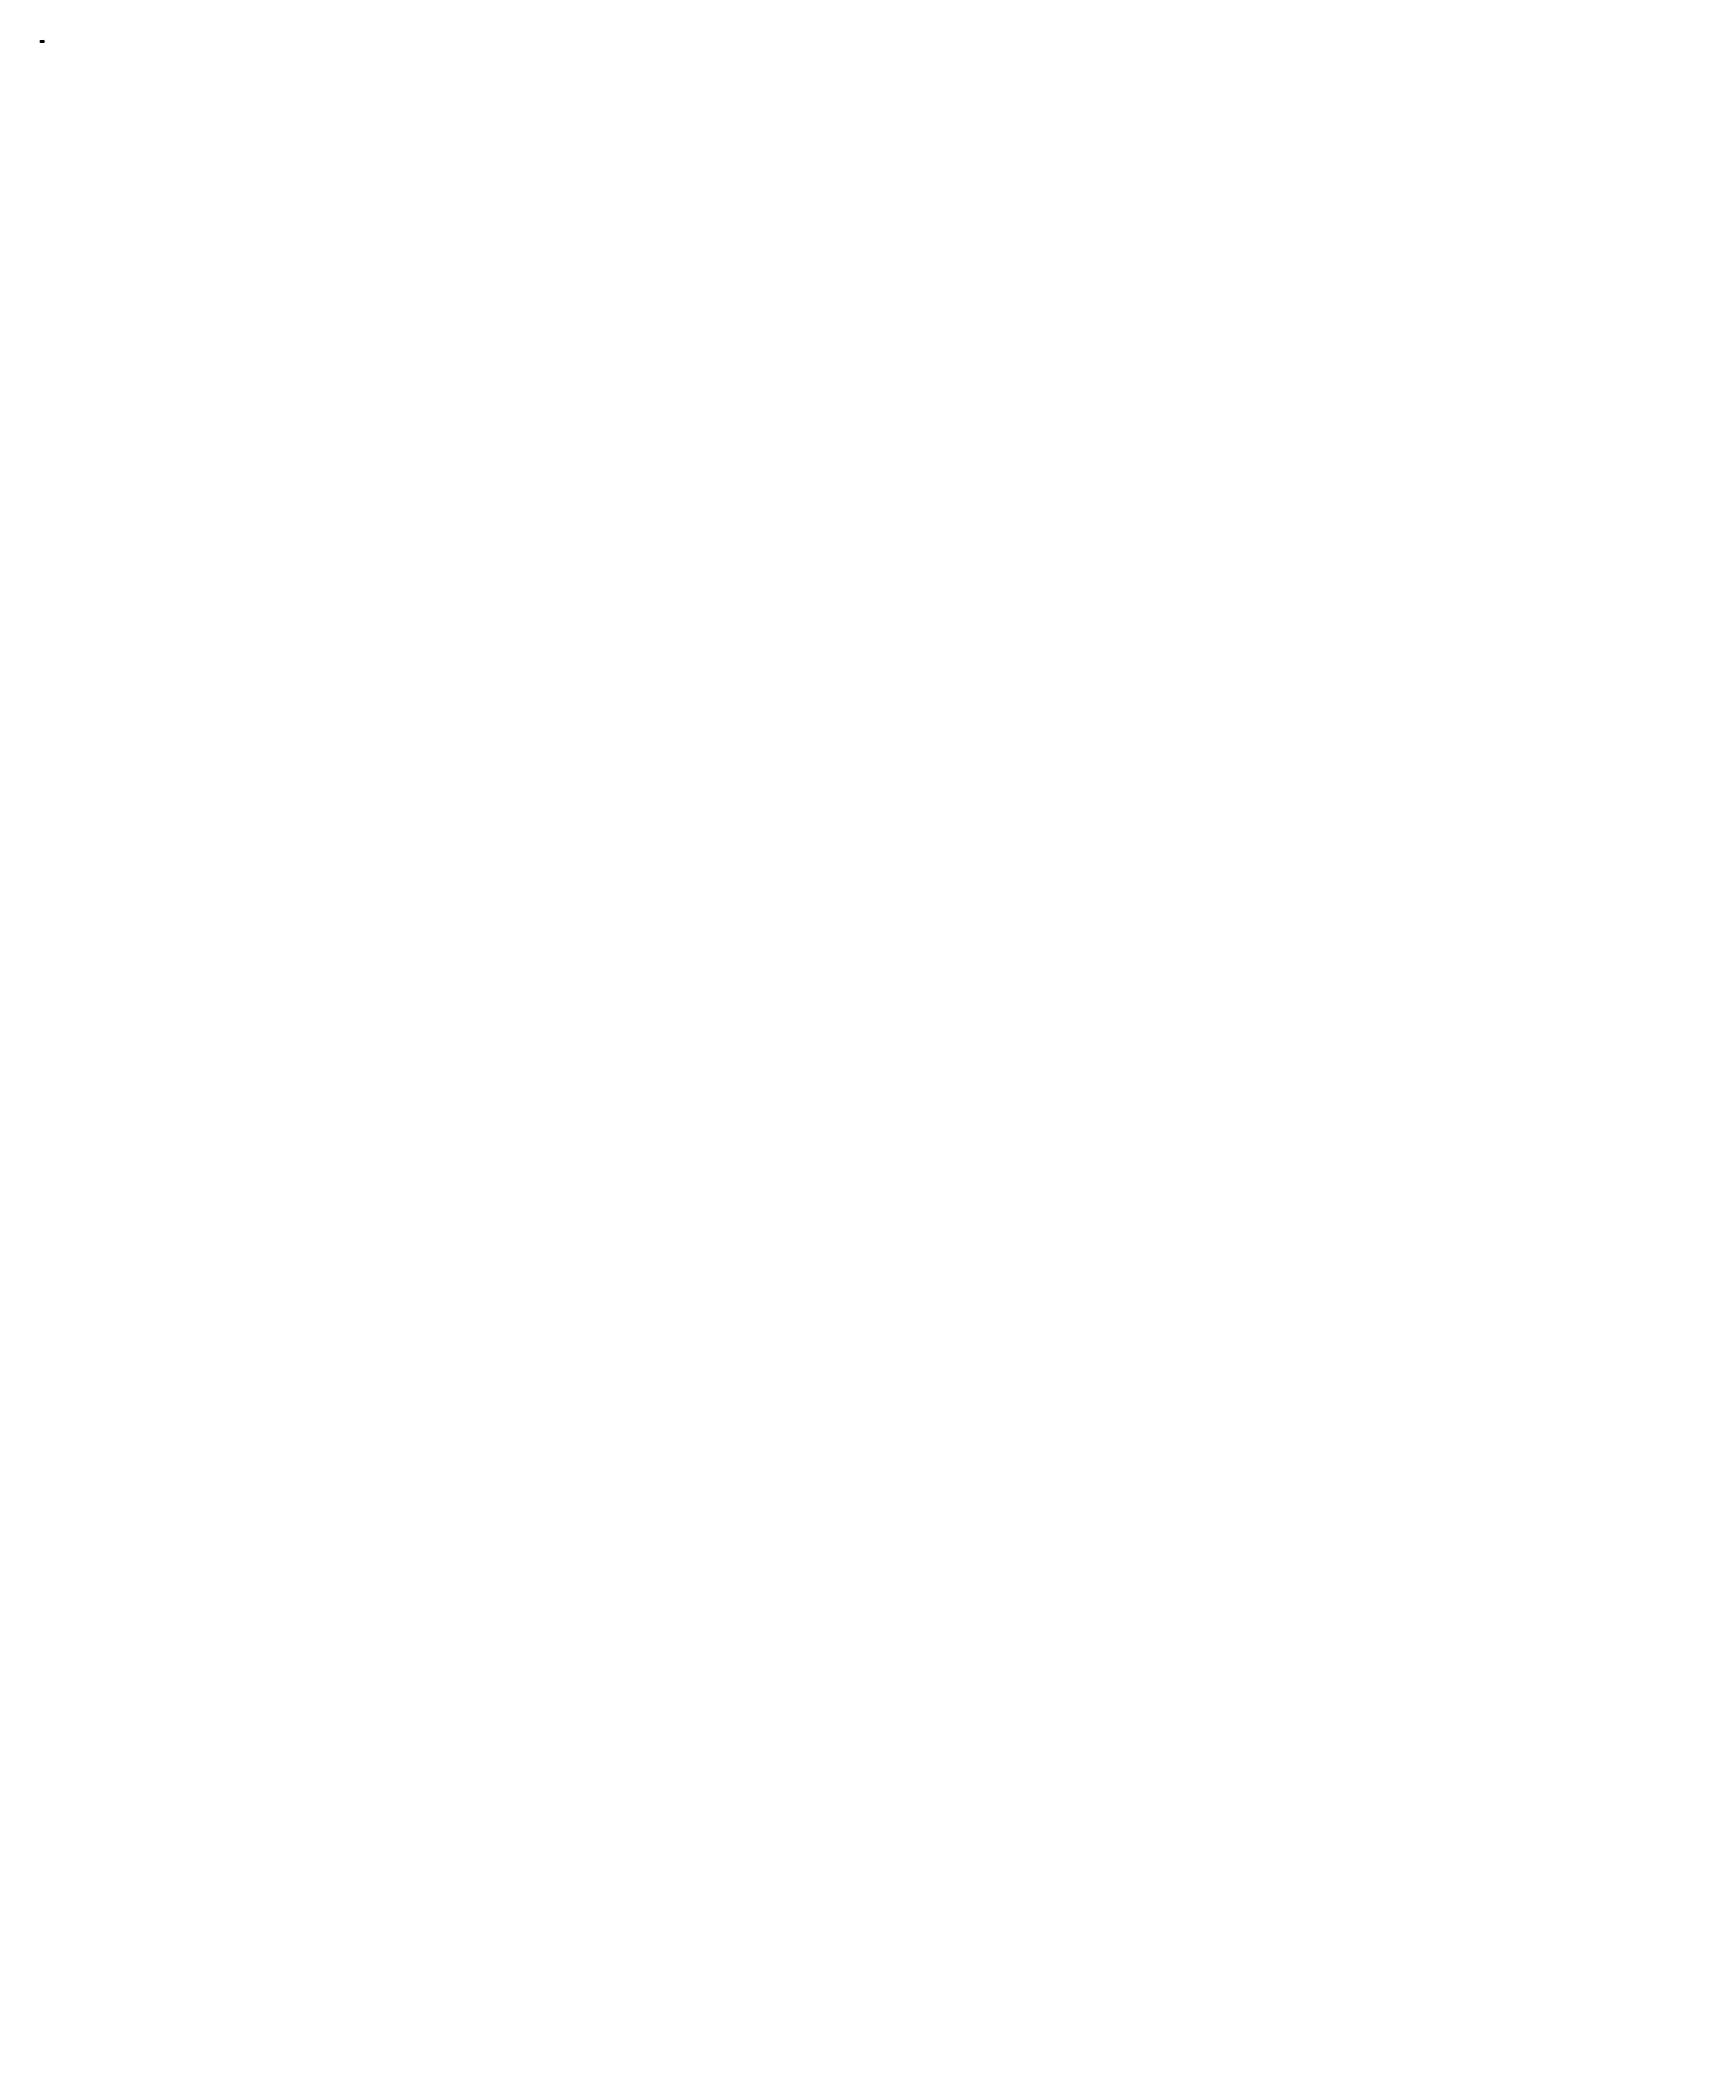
# Paper-space layout 'A-A1-10-07' of a CAD drawing. Header units: millimetres. Extents: x -5 to 702674, y -857553 to 846.
# The model-space entities are those that its viewports show. They can reach past a viewport. Long polylines and large blocks are cut down to what shows.
import ezdxf
from ezdxf.enums import TextEntityAlignment as Align

# ---------------------------------------------------------------- set-up
doc = ezdxf.new("R2010")
doc.units = ezdxf.units.MM
doc.header["$LTSCALE"] = 10
for name, pattern in [('A1-RG-AXIS-RF$0$$1$AUDIT_D_130703131338-1', [0]), ('A1-RG-AXIS-RF$0$CENTER', [50.8, 31.75, -6.35, 6.35, -6.35]), ('A1-RI-RF$0$Dash', [6, 3, -3])]:
    doc.linetypes.add(name, pattern=pattern)
for name, color, linetype in [('A-SYMB', 4, 'Continuous'), ('A-TEXT', 4, 'Continuous'), ('A1-RD-RF$0$A-FURN', 9, 'Continuous'), ('A1-RG-AXIS-RF$0$$0$A-SYMB', 4, 'Continuous'), ('A1-RG-AXIS-RF$0$$1$A-SYMB-DIM300', 4, 'A1-RG-AXIS-RF$0$$1$AUDIT_D_130703131338-1'), ('A1-RG-AXIS-RF$0$A-DIMS-100', 1, 'Continuous'), ('A1-RG-AXIS-RF$0$A-SYMB-NAME', 13, 'Continuous'), ('A1-RG-AXIS-RF$0$A2-RG-AXIS-150$0$A-DIMS-100', 1, 'Continuous'), ('A1-RG-AXIS-RF$0$A2-RG-AXIS-150$0$A-SYMB', 4, 'Continuous'), ('A1-RI-RF$0$0P-RW-E', 210, 'Continuous'), ('A1-RI-RF$0$0P-RW-PR-V', 210, 'Continuous'), ('A1-RI-RF$0$A-DIMS-1：100', 1, 'Continuous'), ('A1-RI-RF$0$A-DOOR', 32, 'Continuous'), ('A1-RI-RF$0$A-EVAC1', 5, 'Continuous'), ('A1-RI-RF$0$A-FUZHUXIAN', 55, 'Continuous'), ('A1-RI-RF$0$A-louban', 5, 'Continuous'), ('A1-RI-RF$0$A-ROOF', 1, 'Continuous'), ('A1-RI-RF$0$A-STRS-HRAL', 3, 'Continuous'), ('A1-RI-RF$0$A-SYMB', 4, 'Continuous'), ('A1-RI-RF$0$A-SYMB-AREA', 4, 'Continuous'), ('A1-RI-RF$0$A-SYMB-NAME', 4, 'Continuous'), ('A1-RI-RF$0$A-SYMB-STRS', 1, 'Continuous'), ('A1-RI-RF$0$A-TEXT', 4, 'Continuous'), ('A1-RI-RF$0$A-WALL', 7, 'Continuous'), ('A1-RI-RF$0$A1-RI-F3$0$A-DETL-PEN0', 247, 'Continuous'), ('A1-RI-RF$0$A1-RI-F3$0$A-DETL-PEN1', 245, 'Continuous'), ('A1-RI-RF$0$A1-RI-F3$0$A-DETL-PEN2', 233, 'Continuous'), ('C-SHET-SHBD', 4, 'Continuous'), ('土建2013EcadiA0+$0$C-SHEET-SHBD', 4, 'Continuous'), ('土建2013EcadiA0+$0$C-SHET-SHBD', 4, 'Continuous'), ('土建2013EcadiA0+$0$C-SHET-TTLB', 11, 'Continuous'), ('土建2013EcadiA0+$0$G-FIRE', 60, 'Continuous')]:
    doc.layers.add(name, color=color, linetype=linetype)
for name, color, linetype, lineweight in [('A1-RG-AXIS-RF$0$A-GRID', 1, 'A1-RG-AXIS-RF$0$CENTER', 9), ('土建2013EcadiA0+$0$A-ANNO-NOTE', 2, 'Continuous', 9), ('土建2013EcadiA0+$0$A-DETL', 5, 'Continuous', 9), ('土建2013EcadiA0+$0$A-DETL-HLIN', 3, 'Continuous', 13)]:
    doc.layers.add(name, color=color, linetype=linetype, lineweight=lineweight)
doc.styles.add('A1-RG-AXIS-RF$0$$2$_TCH_DIM', font='hzs.shx', dxfattribs={"width": 0.7, "bigfont": 'hztxt.shx'})
doc.styles.add('A1-RG-AXIS-RF$0$A1-RG-AXIS$0$XD2008', font='xd-hzs.shx', dxfattribs={"width": 0.7, "bigfont": 'xd-hztxt.shx'})
doc.styles.add('A1-RG-AXIS-RF$0$A2-RG-AXIS-150$0$XD2008', font='romans.shx', dxfattribs={"width": 0.7})
doc.styles.add('A1-RG-AXIS-RF$0$XD2008', font='xd-hzs.shx', dxfattribs={"width": 0.7, "bigfont": 'xd-hztxt.shx'})
doc.styles.add('A1-RI-RF$0$ECADI', font='gbeitc.shx', dxfattribs={"width": 0.7, "bigfont": 'gbcbig.shx'})
doc.styles.add('A1-RI-RF$0$HZTXT', font='hzs-1.shx', dxfattribs={"width": 0.7, "bigfont": 'hztxt.shx'})
doc.styles.add('A1-RI-RF$0$XD2008', font='hzs.shx', dxfattribs={"width": 0.7, "bigfont": 'xd-hztxt.shx'})
doc.styles.add('A2-DATA$0$ECADI', font='hzs.shx', dxfattribs={"width": 0.7, "bigfont": 'hztxt.shx'})
doc.styles.add('ECADI', font='hzs.shx', dxfattribs={"width": 0.7, "bigfont": 'hztxt.shx'})
doc.styles.add('ECADI-TTL', font='simhei.ttf', dxfattribs={"height": 4})
doc.styles.add('ECADI-TXT', font='simplex.shx', dxfattribs={"bigfont": 'hztxt.shx'})
doc.styles.add('土建2013EcadiA0+$0$SHEET-ECADI', font='simhei.ttf', dxfattribs={"width": 0.7})
doc.styles.add('土建2013EcadiA0+$0$XD2008', font='xd-hzs.shx', dxfattribs={"width": 0.7, "bigfont": 'xd-hztxt.shx'})
doc.dimstyles.new('A1-RG-AXIS-RF$0$A2-RG-AXIS-150$0$XD100', dxfattribs={"dimscale": 100, "dimtxt": 5.5, "dimasz": 1.5, "dimexe": 1, "dimexo": 2, "dimgap": 0.5, "dimtad": 1, "dimdec": 0, "dimdsep": 46, "dimtxsty": 'A1-RG-AXIS-RF$0$A2-RG-AXIS-150$0$XD2008', "dimblk": 'A1-RG-AXIS-RF$0$A2-RG-AXIS-150$0$_ArchTick', "dimcen": 2.5, "dimclrt": 4, "dimaunit": 1, "dimadec": 3, "dimazin": 0, "dimtfac": 1, "dimtdec": 0, "dimtix": 1, "dimtmove": 0, "dimatfit": 3, "dimfxl": 0, "dimtolj": 1, "dimtzin": 0, "dimarcsym": 0})
doc.dimstyles.new('A1-RG-AXIS-RF$0$XD100', dxfattribs={"dimscale": 100, "dimtxt": 5.5, "dimasz": 1.5, "dimexe": 1, "dimexo": 2, "dimgap": 0.5, "dimtad": 1, "dimdec": 0, "dimdsep": 46, "dimtxsty": 'A1-RG-AXIS-RF$0$XD2008', "dimblk": 'A1-RG-AXIS-RF$0$_ArchTick', "dimcen": 2.5, "dimclrt": 4, "dimazin": 0, "dimtfac": 1, "dimtdec": 0, "dimtix": 1, "dimtmove": 0, "dimatfit": 3, "dimfxl": 0, "dimtolj": 1, "dimtzin": 0, "dimarcsym": 0})
doc.dimstyles.new('A1-RG-AXIS-RF$0$XD100$0', dxfattribs={"dimscale": 100, "dimtxt": 5.5, "dimasz": 1, "dimexe": 1, "dimexo": 2, "dimgap": 0.5, "dimtad": 1, "dimdec": 0, "dimdsep": 46, "dimtxsty": 'A1-RG-AXIS-RF$0$XD2008', "dimblk": 'A1-RG-AXIS-RF$0$_ArchTick', "dimblk1": 'A1-RG-AXIS-RF$0$_ArchTick', "dimblk2": 'A1-RG-AXIS-RF$0$_ArchTick', "dimsah": 1, "dimcen": 2.5, "dimclrt": 4, "dimazin": 0, "dimtfac": 1, "dimtdec": 0, "dimtix": 1, "dimtmove": 0, "dimatfit": 3, "dimfxl": 0, "dimtolj": 1, "dimtzin": 0, "dimarcsym": 0})
doc.dimstyles.new('A1-RI-RF$0$XD100', dxfattribs={"dimscale": 100, "dimtxt": 3.5, "dimasz": 1, "dimexe": 1, "dimexo": 2, "dimgap": 1, "dimtad": 1, "dimdec": 0, "dimdsep": 46, "dimtxsty": 'A1-RI-RF$0$XD2008', "dimblk": 'A1-RI-RF$0$_ArchTick', "dimcen": 2.5, "dimclrd": 1, "dimclre": 1, "dimclrt": 4, "dimaunit": 1, "dimadec": 0, "dimazin": 0, "dimtfac": 1, "dimtdec": 0, "dimtix": 1, "dimtmove": 2, "dimatfit": 3, "dimfxl": 0, "dimtolj": 1, "dimtzin": 0, "dimarcsym": 0})
doc.dimstyles.new('A1-RI-RF$0$XD100$0', dxfattribs={"dimscale": 100, "dimtxt": 3.5, "dimasz": 2, "dimexe": 1, "dimexo": 2, "dimgap": 1, "dimtad": 1, "dimdec": 0, "dimdsep": 46, "dimtxsty": 'A1-RI-RF$0$XD2008', "dimblk": 'A1-RI-RF$0$_ArchTick', "dimblk1": 'A1-RI-RF$0$_ArchTick', "dimblk2": 'A1-RI-RF$0$_ArchTick', "dimsah": 1, "dimcen": 2.5, "dimclrd": 1, "dimclre": 1, "dimclrt": 4, "dimaunit": 1, "dimadec": 0, "dimazin": 0, "dimtfac": 1, "dimtdec": 0, "dimtix": 1, "dimtmove": 2, "dimatfit": 3, "dimfxl": 0, "dimtolj": 1, "dimtzin": 0, "dimarcsym": 0})

# ---------------------------------------------------------------- blocks, each defined once
blk = doc.blocks.new('土建2013EcadiA0+$0$2010SHEET-A0-L')
at = {"layer": '土建2013EcadiA0+$0$C-SHET-TTLB'}
for p, q in [((-8, 1), (-8, -822)), ((1, 1), (-8, 1)), ((1, -53), (-8, -53)), ((1, -106), (-8, -106)), ((1, -169), (-8, -169)), ((1, -222), (-8, -222)), ((1, -822), (-8, -822))]:
    blk.add_line(p, q, dxfattribs=at)
at = {"layer": '土建2013EcadiA0+$0$C-SHET-TTLB', "style": '土建2013EcadiA0+$0$SHEET-ECADI', "width": 0.7}
for s, p in [('绘 图 人/日 期', (-5, -52)), ('工 种 会 签/日 期', (-5, -105)), ('Copyright 2010 ECADI', (-2, -820)), ('DRAWN BY/DATE', (-2, -52)), ('CONFIRMED BY/DATE', (-2, -105))]:
    blk.add_text(s, height=1.6, rotation=90, dxfattribs=at).set_placement(p)
blk = doc.blocks.new('土建2013EcadiA0+$0$2013SHEET-A0-R')
at = {"layer": '土建2013EcadiA0+$0$C-SHET-TTLB'}
h = blk.add_hatch(color=256, dxfattribs=at)
h.dxf.hatch_style = 2
edge = h.paths.add_edge_path()
edge.add_spline(control_points=[(-68, -621), (-68, -622), (-67, -622), (-67, -622), (-67, -622), (-68, -622), (-68, -622), (-68, -622), (-68, -622), (-68, -621), (-68, -621), (-68, -621), (-68, -621), (-68, -621), (-68, -621), (-68, -622), (-68, -622), (-69, -621), (-69, -621), (-68, -621), (-68, -620), (-68, -620), (-67, -620), (-67, -620), (-67, -620), (-67, -620), (-67, -620), (-67, -620), (-67, -620), (-67, -620), (-67, -620), (-67, -620), (-67, -620), (-68, -620), (-68, -620), (-68, -621), (-68, -621)], knot_values=[0, 0, 0, 0, 1, 1, 1, 2, 2, 2, 3, 3, 3, 4, 4, 4, 5, 5, 5, 6, 6, 6, 7, 7, 7, 8, 8, 8, 9, 9, 9, 10, 10, 10, 11, 11, 11, 12, 12, 12, 12], degree=3, periodic=0)
h = blk.add_hatch(color=256, dxfattribs=at)
h.dxf.hatch_style = 2
edge = h.paths.add_edge_path()
edge.add_spline(control_points=[(-66, -623), (-65, -623), (-65, -623), (-65, -623), (-65, -623), (-65, -623), (-65, -623), (-65, -623), (-65, -623), (-65, -623), (-65, -623), (-66, -623), (-66, -623), (-66, -623), (-67, -623), (-67, -623), (-67, -623), (-67, -623), (-67, -623), (-67, -624), (-67, -624), (-67, -624), (-67, -624), (-67, -624), (-67, -624), (-67, -624), (-67, -624), (-67, -623), (-67, -623), (-67, -623), (-67, -623), (-67, -623), (-68, -623), (-68, -623), (-68, -623), (-68, -623), (-69, -623), (-69, -623), (-69, -623), (-69, -623), (-68, -623), (-68, -623), (-68, -623), (-68, -623), (-67, -623), (-67, -623), (-67, -623), (-67, -622), (-67, -622), (-67, -622), (-67, -622), (-67, -622), (-67, -622), (-67, -622), (-67, -622), (-67, -622), (-67, -622), (-67, -622), (-67, -622), (-67, -623), (-67, -623), (-67, -623), (-66, -623), (-66, -623)], knot_values=[0, 0, 0, 0, 1, 1, 1, 2, 2, 2, 3, 3, 3, 4, 4, 4, 5, 5, 5, 6, 6, 6, 7, 7, 7, 8, 8, 8, 9, 9, 9, 10, 10, 10, 11, 11, 11, 12, 12, 12, 13, 13, 13, 14, 14, 14, 15, 15, 15, 16, 16, 16, 17, 17, 17, 18, 18, 18, 19, 19, 19, 20, 20, 20, 21, 21, 21, 21], degree=3, periodic=0)
h = blk.add_hatch(color=256, dxfattribs=at)
h.dxf.hatch_style = 2
edge = h.paths.add_edge_path()
edge.add_spline(control_points=[(-67, -631), (-67, -631), (-67, -628), (-67, -628), (-66, -628), (-66, -628), (-66, -628), (-66, -628), (-66, -628), (-66, -628), (-66, -628), (-66, -628), (-66, -628), (-66, -628), (-66, -628), (-67, -628), (-67, -628), (-68, -628), (-68, -628), (-68, -628), (-68, -628), (-68, -628), (-68, -628), (-68, -628), (-68, -628), (-68, -628), (-68, -628), (-68, -628), (-68, -628), (-68, -628), (-67, -628), (-67, -628), (-67, -628), (-67, -628), (-67, -628), (-67, -631), (-67, -631), (-68, -631), (-68, -631), (-68, -631), (-68, -631), (-69, -631), (-69, -631), (-69, -631), (-69, -631), (-69, -631), (-68, -631), (-68, -631), (-68, -631), (-68, -631), (-68, -631), (-68, -631), (-67, -631), (-67, -631), (-67, -631), (-67, -631), (-67, -631), (-66, -631), (-66, -631), (-66, -631), (-66, -631), (-66, -631), (-66, -631), (-66, -631), (-66, -631), (-65, -631), (-65, -631), (-65, -631), (-65, -631), (-65, -631), (-66, -631), (-66, -631), (-66, -631), (-66, -631), (-67, -631), (-67, -631)], knot_values=[0, 0, 0, 0, 1, 1, 1, 2, 2, 2, 3, 3, 3, 4, 4, 4, 5, 5, 5, 6, 6, 6, 7, 7, 7, 8, 8, 8, 9, 9, 9, 10, 10, 10, 11, 11, 11, 12, 12, 12, 13, 13, 13, 14, 14, 14, 15, 15, 15, 16, 16, 16, 17, 17, 17, 18, 18, 18, 19, 19, 19, 20, 20, 20, 21, 21, 21, 22, 22, 22, 23, 23, 23, 24, 24, 24, 25, 25, 25, 25], degree=3, periodic=0)
h = blk.add_hatch(color=256, dxfattribs=at)
h.dxf.hatch_style = 2
edge = h.paths.add_edge_path()
edge.add_spline(control_points=[(-69, -632), (-69, -632), (-69, -632), (-69, -632), (-69, -632), (-67, -632), (-67, -632), (-67, -632), (-67, -635), (-67, -635), (-67, -635), (-67, -644), (-67, -644), (-67, -644), (-67, -647), (-67, -647), (-67, -647), (-66, -647), (-66, -647), (-66, -647), (-66, -647), (-66, -647), (-66, -647), (-63, -647), (-63, -647), (-63, -647), (-56, -647), (-56, -647), (-56, -647), (-56, -642), (-56, -642), (-56, -642), (-56, -642), (-56, -642), (-56, -642), (-56, -642), (-56, -642), (-56, -642), (-56, -642), (-56, -642), (-56, -642), (-56, -643), (-56, -643), (-56, -643), (-56, -643), (-56, -643), (-56, -643), (-56, -643), (-56, -643), (-56, -643), (-56, -644), (-57, -644), (-57, -644), (-57, -644), (-57, -644), (-57, -644), (-57, -644), (-57, -644), (-57, -644), (-57, -644), (-57, -645), (-57, -645), (-57, -645), (-57, -645), (-57, -645), (-57, -645), (-57, -645), (-57, -645), (-57, -645), (-58, -645), (-58, -646), (-58, -646), (-58, -646), (-58, -646), (-58, -646), (-58, -646), (-58, -646), (-58, -646), (-58, -646), (-58, -646), (-58, -646), (-58, -646), (-59, -646), (-60, -647), (-61, -647), (-61, -647), (-63, -647), (-63, -647), (-63, -647), (-63, -647), (-63, -647), (-63, -647), (-63, -643), (-63, -643), (-63, -643), (-63, -643), (-63, -643), (-63, -643), (-63, -640), (-63, -640), (-63, -640), (-61, -640), (-61, -640), (-61, -640), (-61, -640), (-61, -640), (-60, -640), (-60, -641), (-60, -641), (-60, -641), (-60, -641), (-60, -641), (-60, -641), (-59, -641), (-59, -641), (-59, -641), (-59, -642), (-59, -642), (-59, -642), (-59, -642), (-59, -642), (-59, -642), (-59, -642), (-59, -642), (-59, -642), (-59, -642), (-59, -642), (-59, -642), (-59, -639), (-59, -639), (-59, -639), (-59, -639), (-59, -639), (-59, -639), (-59, -636), (-59, -636), (-59, -636), (-59, -636), (-59, -636), (-59, -636), (-59, -636), (-59, -636), (-59, -636), (-59, -636), (-59, -636), (-59, -636), (-59, -637), (-59, -637), (-59, -637), (-60, -637), (-60, -637), (-60, -637), (-60, -637), (-60, -637), (-60, -638), (-60, -638), (-61, -639), (-61, -639), (-61, -639), (-61, -639), (-61, -639), (-63, -639), (-63, -639), (-63, -639), (-63, -636), (-63, -636), (-63, -636), (-63, -636), (-63, -636), (-63, -636), (-63, -632), (-63, -632), (-63, -632), (-63, -632), (-63, -632), (-63, -632), (-63, -632), (-63, -632), (-63, -632), (-62, -632), (-62, -632), (-62, -632), (-61, -632), (-61, -632), (-60, -633), (-59, -633), (-58, -633), (-58, -633), (-58, -633), (-58, -633), (-58, -633), (-58, -633), (-58, -633), (-58, -633), (-58, -633), (-58, -633), (-58, -633), (-58, -633), (-58, -634), (-57, -634), (-57, -634), (-57, -634), (-57, -634), (-57, -634), (-57, -634), (-57, -634), (-57, -634), (-57, -635), (-57, -635), (-57, -635), (-57, -635), (-57, -635), (-57, -635), (-57, -635), (-57, -635), (-57, -635), (-57, -635), (-56, -635), (-56, -636), (-56, -636), (-56, -636), (-56, -636), (-56, -637), (-56, -637), (-56, -637), (-56, -637), (-56, -637), (-56, -637), (-56, -637), (-56, -637), (-56, -637), (-56, -637), (-56, -637), (-56, -637), (-56, -637), (-56, -637), (-56, -637), (-56, -637), (-56, -637), (-56, -632), (-56, -632), (-56, -632), (-63, -632), (-63, -632), (-63, -632), (-69, -632), (-69, -632)], knot_values=[0, 0, 0, 0, 1, 1, 1, 2, 2, 2, 3, 3, 3, 4, 4, 4, 5, 5, 5, 6, 6, 6, 7, 7, 7, 8, 8, 8, 9, 9, 9, 10, 10, 10, 11, 11, 11, 12, 12, 12, 13, 13, 13, 14, 14, 14, 15, 15, 15, 16, 16, 16, 17, 17, 17, 18, 18, 18, 19, 19, 19, 20, 20, 20, 21, 21, 21, 22, 22, 22, 23, 23, 23, 24, 24, 24, 25, 25, 25, 26, 26, 26, 27, 27, 27, 28, 28, 28, 29, 29, 29, 30, 30, 30, 31, 31, 31, 32, 32, 32, 33, 33, 33, 34, 34, 34, 35, 35, 35, 36, 36, 36, 37, 37, 37, 38, 38, 38, 39, 39, 39, 40, 40, 40, 41, 41, 41, 42, 42, 42, 43, 43, 43, 44, 44, 44, 45, 45, 45, 46, 46, 46, 47, 47, 47, 48, 48, 48, 49, 49, 49, 50, 50, 50, 51, 51, 51, 52, 52, 52, 53, 53, 53, 54, 54, 54, 55, 55, 55, 56, 56, 56, 57, 57, 57, 58, 58, 58, 59, 59, 59, 60, 60, 60, 61, 61, 61, 62, 62, 62, 63, 63, 63, 64, 64, 64, 65, 65, 65, 66, 66, 66, 67, 67, 67, 68, 68, 68, 69, 69, 69, 70, 70, 70, 71, 71, 71, 72, 72, 72, 73, 73, 73, 74, 74, 74, 75, 75, 75, 76, 76, 76, 77, 77, 77, 78, 78, 78, 79, 79, 79, 80, 80, 80, 81, 81, 81, 82, 82, 82, 82], degree=3, periodic=0)
h = blk.add_hatch(color=256, dxfattribs=at)
h.dxf.hatch_style = 2
edge = h.paths.add_edge_path()
edge.add_spline(control_points=[(-67, -651), (-67, -651), (-67, -652), (-67, -652), (-67, -652), (-68, -652), (-68, -652), (-67, -652), (-67, -651), (-67, -651), (-67, -651), (-67, -650), (-67, -650), (-68, -650), (-68, -651), (-68, -651), (-68, -651), (-69, -651), (-69, -651), (-68, -650), (-67, -649), (-67, -648), (-67, -649), (-66, -649), (-66, -649), (-66, -649), (-66, -649), (-67, -649), (-67, -649), (-67, -649), (-67, -649), (-67, -649), (-67, -649), (-67, -649), (-67, -649), (-67, -651), (-67, -651)], knot_values=[0, 0, 0, 0, 1, 1, 1, 2, 2, 2, 3, 3, 3, 4, 4, 4, 5, 5, 5, 6, 6, 6, 7, 7, 7, 8, 8, 8, 9, 9, 9, 10, 10, 10, 11, 11, 11, 12, 12, 12, 12], degree=3, periodic=0)
h = blk.add_hatch(color=256, dxfattribs=at)
h.dxf.hatch_style = 2
h.paths.add_polyline_path([(-68, -627), (-68, -625), (-68, -625), (-68, -626), (-68, -626), (-68, -626), (-68, -626), (-68, -626), (-68, -626), (-68, -627), (-68, -627), (-68, -627)])
h = blk.add_hatch(color=256, dxfattribs=at)
h.dxf.hatch_style = 2
edge = h.paths.add_edge_path()
edge.add_spline(control_points=[(-64, -652), (-64, -652), (-63, -652), (-63, -652), (-63, -652), (-63, -653), (-63, -653), (-63, -653), (-63, -653), (-64, -653), (-64, -653), (-64, -653), (-64, -653), (-64, -653), (-66, -653), (-66, -653), (-66, -653), (-66, -653), (-66, -653), (-66, -654), (-66, -654), (-66, -654), (-66, -654), (-66, -654), (-66, -654), (-66, -654), (-66, -654), (-66, -653), (-66, -653), (-66, -653), (-66, -653), (-66, -653), (-67, -653), (-67, -653), (-68, -653), (-68, -653), (-68, -653), (-68, -653), (-68, -652), (-68, -652), (-68, -652), (-68, -652), (-67, -652), (-67, -652), (-66, -652), (-66, -652), (-66, -652), (-66, -652), (-66, -652), (-66, -652), (-66, -652), (-65, -652), (-65, -652), (-65, -652), (-65, -652), (-66, -652), (-66, -652), (-66, -652), (-66, -652), (-66, -652), (-66, -652), (-66, -652), (-64, -652), (-64, -652)], knot_values=[0, 0, 0, 0, 1, 1, 1, 2, 2, 2, 3, 3, 3, 4, 4, 4, 5, 5, 5, 6, 6, 6, 7, 7, 7, 8, 8, 8, 9, 9, 9, 10, 10, 10, 11, 11, 11, 12, 12, 12, 13, 13, 13, 14, 14, 14, 15, 15, 15, 16, 16, 16, 17, 17, 17, 18, 18, 18, 19, 19, 19, 20, 20, 20, 21, 21, 21, 21], degree=3, periodic=0)
h = blk.add_hatch(color=256, dxfattribs=at)
h.dxf.hatch_style = 2
edge = h.paths.add_edge_path()
edge.add_spline(control_points=[(-66, -622), (-66, -622), (-66, -622), (-66, -622), (-66, -622), (-66, -622), (-66, -622), (-66, -622), (-66, -622), (-65, -622), (-65, -622), (-65, -622), (-65, -621), (-65, -621), (-65, -621), (-65, -621), (-65, -621), (-65, -621), (-65, -621), (-65, -622), (-65, -622), (-65, -622), (-65, -622), (-65, -622), (-65, -622), (-65, -622), (-66, -622), (-66, -622), (-66, -622), (-66, -622), (-66, -622), (-67, -622), (-67, -622), (-67, -622), (-67, -622), (-67, -621), (-67, -621), (-67, -621), (-67, -621), (-67, -622), (-67, -621), (-67, -621), (-67, -621), (-67, -621), (-67, -621), (-67, -621), (-67, -621), (-67, -620), (-67, -620), (-67, -620), (-67, -620), (-67, -620), (-66, -620), (-66, -620), (-66, -620), (-66, -620), (-66, -620), (-66, -620), (-66, -620), (-66, -620), (-66, -620), (-66, -620), (-66, -620), (-66, -621), (-66, -620), (-66, -620), (-65, -620), (-65, -620), (-65, -620), (-65, -620), (-65, -620), (-65, -620), (-65, -620), (-65, -620), (-65, -620), (-65, -621), (-65, -621), (-65, -621), (-66, -621), (-66, -621), (-66, -621), (-66, -621), (-66, -621), (-66, -622), (-66, -622)], knot_values=[0, 0, 0, 0, 1, 1, 1, 2, 2, 2, 3, 3, 3, 4, 4, 4, 5, 5, 5, 6, 6, 6, 7, 7, 7, 8, 8, 8, 9, 9, 9, 10, 10, 10, 11, 11, 11, 12, 12, 12, 13, 13, 13, 14, 14, 14, 15, 15, 15, 16, 16, 16, 17, 17, 17, 18, 18, 18, 19, 19, 19, 20, 20, 20, 21, 21, 21, 22, 22, 22, 23, 23, 23, 24, 24, 24, 25, 25, 25, 26, 26, 26, 27, 27, 27, 28, 28, 28, 28], degree=3, periodic=0)
h = blk.add_hatch(color=256, dxfattribs=at)
h.dxf.hatch_style = 2
h.paths.add_polyline_path([(-67, -625), (-67, -625), (-67, -627), (-67, -627), (-67, -626), (-67, -626), (-66, -627), (-66, -627)])
edge = h.paths.add_edge_path()
edge.add_spline(control_points=[(-67, -626), (-67, -626), (-67, -626), (-67, -626), (-67, -626), (-67, -626), (-67, -626), (-67, -626), (-67, -626), (-67, -626), (-67, -626), (-67, -626), (-67, -626), (-67, -626), (-67, -626), (-67, -626)], knot_values=[0, 0, 0, 0, 1, 1, 1, 2, 2, 2, 3, 3, 3, 4, 4, 4, 5, 5, 5, 5], degree=3, periodic=0)
h = blk.add_hatch(color=256, dxfattribs=at)
h.dxf.hatch_style = 2
edge = h.paths.add_edge_path()
edge.add_spline(control_points=[(-65, -651), (-65, -651), (-65, -651), (-65, -651), (-65, -651), (-65, -651), (-64, -651), (-64, -651), (-64, -651), (-64, -651), (-64, -651), (-64, -651), (-64, -651), (-64, -651), (-64, -651), (-64, -651), (-64, -651), (-63, -651), (-63, -651), (-63, -651), (-63, -651), (-63, -651), (-63, -651), (-63, -652), (-64, -652), (-64, -652), (-64, -652), (-64, -652), (-65, -652), (-65, -652), (-65, -652), (-66, -652), (-66, -651), (-66, -651), (-66, -651), (-66, -651), (-66, -651), (-66, -651), (-66, -651), (-67, -651), (-67, -651), (-67, -651), (-67, -650), (-67, -650), (-66, -650), (-66, -650), (-66, -650), (-66, -650), (-66, -649), (-66, -649), (-66, -649), (-66, -649), (-65, -649), (-65, -649), (-65, -649), (-65, -649), (-65, -649), (-65, -649), (-65, -649), (-65, -649), (-65, -649), (-65, -649), (-65, -650), (-65, -650), (-65, -649), (-64, -649), (-64, -649), (-64, -649), (-63, -649), (-63, -649), (-64, -649), (-64, -649), (-64, -649), (-64, -649), (-64, -650), (-64, -650), (-64, -650), (-64, -650), (-64, -650), (-65, -650), (-65, -650), (-65, -650), (-65, -650), (-65, -651), (-65, -651)], knot_values=[0, 0, 0, 0, 1, 1, 1, 2, 2, 2, 3, 3, 3, 4, 4, 4, 5, 5, 5, 6, 6, 6, 7, 7, 7, 8, 8, 8, 9, 9, 9, 10, 10, 10, 11, 11, 11, 12, 12, 12, 13, 13, 13, 14, 14, 14, 15, 15, 15, 16, 16, 16, 17, 17, 17, 18, 18, 18, 19, 19, 19, 20, 20, 20, 21, 21, 21, 22, 22, 22, 23, 23, 23, 24, 24, 24, 25, 25, 25, 26, 26, 26, 27, 27, 27, 28, 28, 28, 28], degree=3, periodic=0)
h = blk.add_hatch(color=256, dxfattribs=at)
h.dxf.hatch_style = 1
edge = h.paths.add_edge_path()
edge.add_spline(control_points=[(-66, -625), (-66, -625), (-66, -625), (-66, -626)], knot_values=[14, 14, 14, 14, 15, 15, 15, 15], degree=3, periodic=0)
edge.add_spline(control_points=[(-66, -626), (-66, -626), (-66, -626), (-66, -626)], knot_values=[13, 13, 13, 13, 14, 14, 14, 14], degree=3, periodic=0)
edge.add_spline(control_points=[(-66, -626), (-66, -626), (-66, -626), (-66, -626)], knot_values=[12, 12, 12, 12, 13, 13, 13, 13], degree=3, periodic=0)
edge.add_spline(control_points=[(-66, -626), (-66, -626), (-66, -626), (-66, -626)], knot_values=[11, 11, 11, 11, 12, 12, 12, 12], degree=3, periodic=0)
edge.add_spline(control_points=[(-66, -626), (-66, -626), (-66, -626), (-66, -626)], knot_values=[10, 10, 10, 10, 11, 11, 11, 11], degree=3, periodic=0)
edge.add_spline(control_points=[(-66, -626), (-66, -626), (-66, -626), (-66, -626)], knot_values=[9, 9, 9, 9, 10, 10, 10, 10], degree=3, periodic=0)
edge.add_spline(control_points=[(-66, -626), (-65, -626), (-65, -626), (-65, -626)], knot_values=[8, 8, 8, 8, 9, 9, 9, 9], degree=3, periodic=0)
edge.add_spline(control_points=[(-65, -626), (-65, -626), (-65, -626), (-65, -626)], knot_values=[7, 7, 7, 7, 8, 8, 8, 8], degree=3, periodic=0)
edge.add_spline(control_points=[(-65, -626), (-65, -626), (-65, -626), (-65, -627)], knot_values=[6, 6, 6, 6, 7, 7, 7, 7], degree=3, periodic=0)
edge.add_spline(control_points=[(-65, -627), (-65, -627), (-65, -627), (-66, -627)], knot_values=[5, 5, 5, 5, 6, 6, 6, 6], degree=3, periodic=0)
edge.add_spline(control_points=[(-66, -627), (-66, -627), (-66, -627), (-66, -627)], knot_values=[4, 4, 4, 4, 5, 5, 5, 5], degree=3, periodic=0)
edge.add_spline(control_points=[(-66, -627), (-66, -627), (-66, -627), (-66, -627)], knot_values=[3, 3, 3, 3, 4, 4, 4, 4], degree=3, periodic=0)
edge.add_spline(control_points=[(-66, -627), (-66, -627), (-66, -627), (-66, -626)], knot_values=[2, 2, 2, 2, 3, 3, 3, 3], degree=3, periodic=0)
edge.add_spline(control_points=[(-66, -626), (-66, -626), (-66, -626), (-66, -626)], knot_values=[1, 1, 1, 1, 2, 2, 2, 2], degree=3, periodic=0)
edge.add_spline(control_points=[(-66, -626), (-66, -626), (-66, -626), (-66, -626)], knot_values=[0.00001, 0.00001, 0.00001, 0.00001, 1, 1, 1, 1], degree=3, periodic=0)
edge.add_spline(control_points=[(-66, -626), (-66, -626), (-66, -626), (-66, -627)], knot_values=[34, 34, 34, 34, 35, 35, 35, 35], degree=3, periodic=0)
edge.add_spline(control_points=[(-66, -627), (-66, -627), (-66, -627), (-66, -627)], knot_values=[33, 33, 33, 33, 34, 34, 34, 34], degree=3, periodic=0)
edge.add_spline(control_points=[(-66, -627), (-66, -627), (-66, -627), (-66, -627)], knot_values=[32, 32, 32, 32, 33, 33, 33, 33], degree=3, periodic=0)
edge.add_spline(control_points=[(-66, -627), (-66, -627), (-66, -627), (-65, -627)], knot_values=[31, 31, 31, 31, 32, 32, 32, 32], degree=3, periodic=0)
edge.add_spline(control_points=[(-65, -627), (-65, -627), (-65, -627), (-65, -627)], knot_values=[30, 30, 30, 30, 31, 31, 31, 31], degree=3, periodic=0)
edge.add_spline(control_points=[(-65, -627), (-65, -627), (-65, -626), (-65, -626)], knot_values=[29, 29, 29, 29, 30, 30, 30, 30], degree=3, periodic=0)
edge.add_spline(control_points=[(-65, -626), (-65, -626), (-65, -626), (-65, -626)], knot_values=[28, 28, 28, 28, 29, 29, 29, 29], degree=3, periodic=0)
edge.add_spline(control_points=[(-65, -626), (-65, -626), (-65, -626), (-65, -626)], knot_values=[27, 27, 27, 27, 28, 28, 28, 28], degree=3, periodic=0)
edge.add_spline(control_points=[(-65, -626), (-65, -626), (-66, -626), (-66, -626)], knot_values=[26, 26, 26, 26, 27, 27, 27, 27], degree=3, periodic=0)
edge.add_spline(control_points=[(-66, -626), (-66, -626), (-66, -626), (-66, -626)], knot_values=[25, 25, 25, 25, 26, 26, 26, 26], degree=3, periodic=0)
edge.add_spline(control_points=[(-66, -626), (-66, -626), (-66, -626), (-66, -626)], knot_values=[24, 24, 24, 24, 25, 25, 25, 25], degree=3, periodic=0)
edge.add_spline(control_points=[(-66, -626), (-66, -626), (-66, -626), (-66, -626)], knot_values=[23, 23, 23, 23, 24, 24, 24, 24], degree=3, periodic=0)
edge.add_spline(control_points=[(-66, -626), (-66, -626), (-66, -626), (-66, -626)], knot_values=[22, 22, 22, 22, 23, 23, 23, 23], degree=3, periodic=0)
edge.add_spline(control_points=[(-66, -626), (-66, -626), (-66, -626), (-65, -626)], knot_values=[21, 21, 21, 21, 22, 22, 22, 22], degree=3, periodic=0)
edge.add_spline(control_points=[(-65, -626), (-65, -626), (-65, -626), (-65, -626)], knot_values=[20, 20, 20, 20, 21, 21, 21, 21], degree=3, periodic=0)
edge.add_spline(control_points=[(-65, -626), (-65, -626), (-65, -626), (-65, -626)], knot_values=[19.00001, 19.00001, 19.00001, 19.00001, 20, 20, 20, 20], degree=3, periodic=0)
edge.add_spline(control_points=[(-65, -626), (-65, -626), (-65, -626), (-65, -626)], knot_values=[18, 18, 18, 18, 19, 19, 19, 19], degree=3, periodic=0)
edge.add_spline(control_points=[(-65, -626), (-65, -625), (-65, -625), (-65, -625)], knot_values=[17, 17, 17, 17, 18, 18, 18, 18], degree=3, periodic=0)
edge.add_spline(control_points=[(-65, -625), (-66, -625), (-66, -625), (-66, -625)], knot_values=[16, 16, 16, 16, 17, 17, 17, 17], degree=3, periodic=0)
edge.add_spline(control_points=[(-66, -625), (-66, -625), (-66, -625), (-66, -625)], knot_values=[15, 15, 15, 15, 16, 16, 16, 16], degree=3, periodic=0)
h = blk.add_hatch(color=256, dxfattribs=at)
h.dxf.hatch_style = 2
h.paths.add_polyline_path([(-65, -627), (-65, -626), (-65, -626), (-65, -625), (-64, -625), (-64, -626), (-65, -626), (-65, -627)])
h = blk.add_hatch(color=256, dxfattribs=at)
h.dxf.hatch_style = 2
edge = h.paths.add_edge_path()
edge.add_spline(control_points=[(-64, -630), (-64, -630), (-64, -629), (-64, -629), (-64, -629), (-64, -629), (-64, -629), (-64, -629), (-64, -629), (-64, -629), (-64, -629), (-64, -629), (-64, -629), (-64, -629), (-64, -629), (-64, -629), (-64, -629), (-64, -629), (-64, -629), (-64, -629), (-64, -629), (-64, -629), (-64, -629), (-64, -629), (-64, -629), (-64, -629), (-64, -629), (-64, -629), (-64, -629), (-64, -629), (-64, -629), (-64, -629), (-64, -628), (-64, -628), (-64, -628), (-64, -628), (-64, -628), (-64, -628), (-64, -628), (-64, -628), (-64, -628), (-64, -628), (-64, -628), (-64, -628), (-64, -628), (-64, -628), (-64, -628), (-64, -628), (-64, -628), (-64, -628), (-64, -628), (-64, -628), (-64, -628), (-64, -628), (-64, -628), (-64, -628), (-64, -628), (-64, -628), (-64, -628), (-64, -628), (-64, -628), (-64, -628), (-65, -628), (-65, -628), (-65, -628), (-65, -628), (-65, -628), (-65, -628), (-65, -628), (-65, -628), (-65, -628), (-65, -628), (-65, -628), (-65, -628), (-65, -628), (-65, -628), (-65, -628), (-65, -628), (-65, -628), (-65, -628), (-64, -628), (-64, -628), (-64, -628), (-64, -629), (-64, -629), (-65, -629), (-65, -629), (-65, -629), (-65, -629), (-65, -629), (-65, -629), (-65, -629), (-65, -629), (-65, -629), (-65, -629), (-65, -629), (-65, -629), (-65, -629), (-65, -629), (-65, -629), (-65, -629), (-64, -629), (-64, -629), (-64, -629), (-65, -629), (-65, -629), (-65, -629), (-65, -629), (-65, -630), (-65, -630), (-65, -630), (-65, -630), (-65, -630), (-65, -630), (-65, -630), (-65, -630), (-65, -630), (-65, -630), (-65, -630), (-65, -630), (-65, -630), (-65, -630), (-65, -630), (-65, -630), (-65, -630), (-65, -630), (-65, -630), (-65, -630), (-65, -630), (-65, -630), (-64, -630), (-64, -630), (-64, -630), (-64, -630), (-64, -630), (-64, -630), (-64, -630), (-64, -631), (-64, -631), (-64, -631), (-64, -631), (-64, -631), (-64, -631), (-64, -629), (-64, -629), (-64, -629), (-64, -630), (-64, -630), (-64, -630), (-64, -630), (-64, -630), (-64, -630), (-64, -630), (-64, -630), (-64, -630), (-64, -630), (-64, -630)], knot_values=[0, 0, 0, 0, 1, 1, 1, 2, 2, 2, 3, 3, 3, 4, 4, 4, 5, 5, 5, 6, 6, 6, 7, 7, 7, 8, 8, 8, 9, 9, 9, 10, 10, 10, 11, 11, 11, 12, 12, 12, 13, 13, 13, 14, 14, 14, 15, 15, 15, 16, 16, 16, 17, 17, 17, 18, 18, 18, 19, 19, 19, 20, 20, 20, 21, 21, 21, 22, 22, 22, 23, 23, 23, 24, 24, 24, 25, 25, 25, 26, 26, 26, 27, 27, 27, 28, 28, 28, 29, 29, 29, 30, 30, 30, 31, 31, 31, 32, 32, 32, 33, 33, 33, 34, 34, 34, 35, 35, 35, 36, 36, 36, 37, 37, 37, 38, 38, 38, 39, 39, 39, 40, 40, 40, 41, 41, 41, 42, 42, 42, 43, 43, 43, 44, 44, 44, 45, 45, 45, 46, 46, 46, 47, 47, 47, 48, 48, 48, 49, 49, 49, 50, 50, 50, 51, 51, 51, 52, 52, 52, 52], degree=3, periodic=0)
h = blk.add_hatch(color=256, dxfattribs=at)
h.dxf.hatch_style = 2
edge = h.paths.add_edge_path()
edge.add_spline(control_points=[(-61, -620), (-61, -620), (-60, -620), (-60, -620), (-60, -620), (-60, -621), (-60, -621), (-60, -621), (-61, -621), (-61, -621), (-61, -621), (-62, -621), (-62, -621), (-62, -621), (-63, -621), (-63, -622), (-63, -622), (-62, -622), (-62, -622), (-62, -622), (-62, -621), (-62, -621), (-62, -621), (-62, -621), (-62, -621), (-62, -621), (-62, -621), (-62, -621), (-62, -621), (-62, -621), (-62, -621), (-62, -621), (-62, -621), (-62, -621), (-62, -621), (-62, -622), (-62, -622), (-62, -622), (-61, -622), (-61, -622), (-61, -622), (-61, -622), (-60, -622), (-60, -622), (-60, -622), (-60, -622), (-61, -622), (-61, -622), (-61, -622), (-61, -622), (-62, -622), (-62, -622), (-62, -622), (-62, -624), (-62, -624), (-62, -624), (-62, -624), (-62, -624), (-62, -624), (-62, -624), (-62, -624), (-62, -624), (-62, -624), (-62, -624), (-62, -624), (-62, -624), (-62, -624), (-62, -624), (-62, -624), (-62, -624), (-62, -624), (-62, -622), (-62, -622), (-62, -622), (-63, -622), (-63, -622), (-63, -622), (-63, -622), (-63, -622), (-63, -622), (-63, -622), (-63, -622), (-63, -622), (-63, -622), (-63, -621), (-63, -621), (-63, -621), (-63, -621), (-63, -621), (-63, -621), (-63, -621), (-63, -621), (-64, -621), (-64, -621), (-64, -621), (-64, -620), (-64, -620), (-63, -620), (-63, -620), (-63, -620), (-63, -620), (-62, -620), (-62, -620), (-62, -620), (-62, -620), (-62, -620), (-62, -620), (-62, -620), (-62, -620), (-62, -620), (-62, -620), (-62, -620), (-62, -620), (-62, -620), (-62, -620), (-62, -620), (-62, -620), (-62, -620), (-62, -620), (-61, -620), (-61, -620)], knot_values=[0, 0, 0, 0, 1, 1, 1, 2, 2, 2, 3, 3, 3, 4, 4, 4, 5, 5, 5, 6, 6, 6, 7, 7, 7, 8, 8, 8, 9, 9, 9, 10, 10, 10, 11, 11, 11, 12, 12, 12, 13, 13, 13, 14, 14, 14, 15, 15, 15, 16, 16, 16, 17, 17, 17, 18, 18, 18, 19, 19, 19, 20, 20, 20, 21, 21, 21, 22, 22, 22, 23, 23, 23, 24, 24, 24, 25, 25, 25, 26, 26, 26, 27, 27, 27, 28, 28, 28, 29, 29, 29, 30, 30, 30, 31, 31, 31, 32, 32, 32, 33, 33, 33, 34, 34, 34, 35, 35, 35, 36, 36, 36, 37, 37, 37, 38, 38, 38, 39, 39, 39, 40, 40, 40, 40], degree=3, periodic=0)
h = blk.add_hatch(color=256, dxfattribs=at)
h.dxf.hatch_style = 2
edge = h.paths.add_edge_path()
edge.add_spline(control_points=[(-64, -624), (-63, -623), (-63, -623), (-63, -623), (-63, -623), (-63, -623), (-63, -623), (-62, -623), (-62, -623), (-62, -623), (-62, -623), (-62, -623), (-62, -623), (-62, -623), (-62, -623), (-63, -623), (-63, -623), (-63, -624), (-63, -624), (-63, -624), (-64, -624), (-64, -624)], knot_values=[0, 0, 0, 0, 1, 1, 1, 2, 2, 2, 3, 3, 3, 4, 4, 4, 5, 5, 5, 6, 6, 6, 7, 7, 7, 7], degree=3, periodic=0)
h = blk.add_hatch(color=256, dxfattribs=at)
h.dxf.hatch_style = 2
edge = h.paths.add_edge_path()
edge.add_spline(control_points=[(-63, -628), (-64, -628), (-64, -629), (-64, -629), (-64, -629), (-64, -629), (-64, -629), (-64, -629), (-63, -629), (-63, -629), (-63, -629), (-63, -629), (-63, -629), (-62, -629), (-62, -629), (-62, -629), (-62, -629), (-62, -629), (-62, -629), (-62, -629), (-62, -628), (-62, -628), (-62, -628), (-62, -628), (-62, -628), (-62, -628), (-62, -628), (-62, -628), (-62, -628), (-62, -628), (-62, -628), (-62, -628), (-62, -628), (-62, -628), (-62, -628), (-63, -628), (-63, -628), (-63, -628), (-63, -628), (-63, -628), (-63, -628), (-63, -628), (-63, -628), (-63, -628), (-64, -628), (-64, -628), (-64, -628), (-64, -628), (-63, -628), (-63, -628), (-63, -628), (-63, -628), (-63, -628), (-63, -628), (-63, -628)], knot_values=[0, 0, 0, 0, 1, 1, 1, 2, 2, 2, 3, 3, 3, 4, 4, 4, 5, 5, 5, 6, 6, 6, 7, 7, 7, 8, 8, 8, 9, 9, 9, 10, 10, 10, 11, 11, 11, 12, 12, 12, 13, 13, 13, 14, 14, 14, 15, 15, 15, 16, 16, 16, 17, 17, 17, 18, 18, 18, 18], degree=3, periodic=0)
h.paths.add_polyline_path([(-63, -628), (-62, -628), (-62, -629), (-63, -629)])
h = blk.add_hatch(color=256, dxfattribs=at)
h.dxf.hatch_style = 2
edge = h.paths.add_edge_path()
edge.add_spline(control_points=[(-63, -631), (-63, -631), (-63, -630), (-63, -630), (-62, -630), (-62, -630), (-62, -630), (-62, -630), (-62, -630), (-62, -630), (-62, -630), (-62, -630), (-62, -630), (-62, -630), (-62, -630), (-62, -630), (-62, -630), (-63, -630), (-63, -630), (-63, -630), (-63, -629), (-63, -629), (-62, -629), (-62, -629), (-62, -629), (-62, -629), (-62, -629), (-62, -629), (-62, -629), (-62, -629), (-62, -629), (-62, -629), (-62, -629), (-62, -629), (-62, -629), (-62, -629), (-63, -629), (-63, -629), (-63, -629), (-63, -629), (-63, -629), (-64, -629), (-64, -629), (-64, -629), (-64, -629), (-64, -629), (-64, -629), (-63, -629), (-63, -629), (-63, -629), (-63, -629), (-63, -629), (-63, -629), (-63, -629), (-63, -629), (-63, -629), (-63, -630), (-63, -630), (-63, -630), (-63, -630), (-63, -630), (-63, -630), (-64, -630), (-64, -630), (-64, -630), (-64, -630), (-64, -630), (-64, -630), (-63, -630), (-63, -630), (-63, -630), (-63, -630), (-63, -630), (-63, -630), (-63, -630), (-63, -630), (-63, -630), (-63, -631), (-63, -631), (-63, -631), (-63, -631), (-64, -631), (-64, -631), (-64, -631), (-64, -631), (-64, -631), (-64, -631), (-64, -631), (-64, -631), (-64, -631), (-63, -631), (-63, -631), (-63, -631), (-63, -631), (-62, -631), (-62, -631), (-62, -631), (-62, -631), (-62, -631), (-62, -631), (-62, -631), (-62, -631), (-62, -631), (-62, -631), (-62, -631), (-62, -631), (-62, -631), (-62, -631), (-62, -631), (-62, -631), (-63, -631), (-63, -631)], knot_values=[0, 0, 0, 0, 1, 1, 1, 2, 2, 2, 3, 3, 3, 4, 4, 4, 5, 5, 5, 6, 6, 6, 7, 7, 7, 8, 8, 8, 9, 9, 9, 10, 10, 10, 11, 11, 11, 12, 12, 12, 13, 13, 13, 14, 14, 14, 15, 15, 15, 16, 16, 16, 17, 17, 17, 18, 18, 18, 19, 19, 19, 20, 20, 20, 21, 21, 21, 22, 22, 22, 23, 23, 23, 24, 24, 24, 25, 25, 25, 26, 26, 26, 27, 27, 27, 28, 28, 28, 29, 29, 29, 30, 30, 30, 31, 31, 31, 32, 32, 32, 33, 33, 33, 34, 34, 34, 35, 35, 35, 36, 36, 36, 37, 37, 37, 37], degree=3, periodic=0)
h = blk.add_hatch(color=256, dxfattribs=at)
h.dxf.hatch_style = 1
edge = h.paths.add_edge_path()
edge.add_spline(control_points=[(-63, -626), (-63, -626), (-63, -626), (-63, -626)], knot_values=[16, 16, 16, 16, 17, 17, 17, 17], degree=3, periodic=0)
edge.add_spline(control_points=[(-63, -626), (-63, -626), (-63, -626), (-63, -626)], knot_values=[15, 15, 15, 15, 16, 16, 16, 16], degree=3, periodic=0)
edge.add_spline(control_points=[(-63, -626), (-63, -626), (-63, -625), (-63, -625)], knot_values=[14, 14, 14, 14, 15, 15, 15, 15], degree=3, periodic=0)
edge.add_spline(control_points=[(-63, -625), (-63, -625), (-63, -626), (-63, -626)], knot_values=[13, 13, 13, 13, 14, 14, 14, 14], degree=3, periodic=0)
edge.add_spline(control_points=[(-63, -626), (-63, -626), (-63, -626), (-63, -626)], knot_values=[12, 12, 12, 12, 13, 13, 13, 13], degree=3, periodic=0)
edge.add_spline(control_points=[(-63, -626), (-63, -626), (-62, -626), (-62, -626)], knot_values=[11.00001, 11.00001, 11.00001, 11.00001, 12, 12, 12, 12], degree=3, periodic=0)
edge.add_spline(control_points=[(-62, -626), (-62, -626), (-63, -626), (-63, -625)], knot_values=[10, 10, 10, 10, 11, 11, 11, 11], degree=3, periodic=0)
edge.add_spline(control_points=[(-63, -625), (-63, -625), (-63, -625), (-63, -625)], knot_values=[9, 9, 9, 9, 10, 10, 10, 10], degree=3, periodic=0)
edge.add_spline(control_points=[(-63, -625), (-63, -625), (-63, -625), (-63, -625)], knot_values=[8, 8, 8, 8, 9, 9, 9, 9], degree=3, periodic=0)
edge.add_spline(control_points=[(-63, -625), (-63, -625), (-63, -626), (-63, -626)], knot_values=[7, 7, 7, 7, 8, 8, 8, 8], degree=3, periodic=0)
edge.add_spline(control_points=[(-63, -626), (-63, -626), (-63, -626), (-63, -626)], knot_values=[6, 6, 6, 6, 7, 7, 7, 7], degree=3, periodic=0)
edge.add_spline(control_points=[(-63, -626), (-63, -626), (-63, -626), (-63, -626)], knot_values=[5, 5, 5, 5, 6, 6, 6, 6], degree=3, periodic=0)
edge.add_spline(control_points=[(-63, -626), (-63, -627), (-63, -627), (-63, -627)], knot_values=[4, 4, 4, 4, 5, 5, 5, 5], degree=3, periodic=0)
edge.add_spline(control_points=[(-63, -627), (-63, -627), (-63, -627), (-63, -627)], knot_values=[3, 3, 3, 3, 4, 4, 4, 4], degree=3, periodic=0)
edge.add_spline(control_points=[(-63, -627), (-63, -627), (-63, -627), (-63, -627)], knot_values=[2, 2, 2, 2, 3, 3, 3, 3], degree=3, periodic=0)
edge.add_spline(control_points=[(-63, -627), (-63, -627), (-62, -626), (-62, -626)], knot_values=[1, 1, 1, 1, 2, 2, 2, 2], degree=3, periodic=0)
edge.add_spline(control_points=[(-62, -626), (-62, -626), (-63, -626), (-63, -626)], knot_values=[0.00001, 0.00001, 0.00001, 0.00001, 1, 1, 1, 1], degree=3, periodic=0)
edge.add_spline(control_points=[(-63, -626), (-63, -626), (-63, -626), (-63, -627)], knot_values=[21, 21, 21, 21, 22, 22, 22, 22], degree=3, periodic=0)
edge.add_spline(control_points=[(-63, -627), (-63, -627), (-63, -627), (-63, -627)], knot_values=[20, 20, 20, 20, 21, 21, 21, 21], degree=3, periodic=0)
edge.add_spline(control_points=[(-63, -627), (-63, -627), (-63, -627), (-63, -627)], knot_values=[19, 19, 19, 19, 20, 20, 20, 20], degree=3, periodic=0)
edge.add_spline(control_points=[(-63, -627), (-63, -627), (-63, -626), (-63, -626)], knot_values=[18, 18, 18, 18, 19, 19, 19, 19], degree=3, periodic=0)
edge.add_spline(control_points=[(-63, -626), (-63, -626), (-63, -626), (-63, -626)], knot_values=[17, 17, 17, 17, 18, 18, 18, 18], degree=3, periodic=0)
h = blk.add_hatch(color=256, dxfattribs=at)
h.dxf.hatch_style = 2
h.paths.add_polyline_path([(-62, -627), (-62, -625), (-62, -625), (-62, -626), (-61, -626), (-61, -625), (-61, -625), (-61, -627), (-61, -627), (-61, -626), (-62, -626), (-62, -627)])
h = blk.add_hatch(color=256, dxfattribs=at)
h.dxf.hatch_style = 2
edge = h.paths.add_edge_path()
edge.add_spline(control_points=[(-58, -649), (-58, -649), (-57, -649), (-57, -649), (-57, -649), (-57, -650), (-57, -650), (-57, -650), (-58, -650), (-58, -650), (-58, -650), (-60, -650), (-60, -650), (-60, -650), (-61, -651), (-61, -651), (-61, -651), (-60, -651), (-60, -651), (-60, -651), (-60, -651), (-60, -651), (-60, -651), (-60, -650), (-60, -650), (-59, -650), (-59, -650), (-59, -650), (-59, -650), (-59, -650), (-59, -650), (-59, -650), (-59, -651), (-59, -651), (-59, -651), (-59, -651), (-59, -651), (-59, -651), (-58, -651), (-58, -651), (-58, -651), (-58, -651), (-57, -651), (-57, -651), (-57, -652), (-57, -652), (-58, -652), (-58, -652), (-58, -652), (-58, -652), (-59, -652), (-59, -652), (-59, -652), (-59, -654), (-59, -654), (-59, -654), (-59, -654), (-59, -654), (-60, -654), (-60, -654), (-60, -654), (-60, -654), (-60, -654), (-61, -654), (-60, -654), (-60, -654), (-60, -654), (-60, -654), (-60, -654), (-60, -653), (-60, -653), (-60, -652), (-60, -652), (-60, -652), (-61, -652), (-61, -652), (-61, -652), (-62, -652), (-62, -652), (-62, -652), (-62, -651), (-62, -651), (-62, -651), (-62, -651), (-61, -651), (-61, -651), (-61, -650), (-61, -650), (-61, -650), (-62, -650), (-62, -650), (-62, -650), (-62, -650), (-62, -650), (-62, -650), (-62, -649), (-62, -649), (-62, -649), (-62, -649), (-62, -649), (-62, -649), (-60, -649), (-60, -649), (-60, -649), (-60, -649), (-60, -648), (-60, -648), (-60, -649), (-60, -649), (-59, -649), (-60, -649), (-60, -649), (-60, -649), (-60, -649), (-60, -649), (-60, -649), (-60, -649), (-60, -649), (-60, -649), (-58, -649), (-58, -649)], knot_values=[0, 0, 0, 0, 1, 1, 1, 2, 2, 2, 3, 3, 3, 4, 4, 4, 5, 5, 5, 6, 6, 6, 7, 7, 7, 8, 8, 8, 9, 9, 9, 10, 10, 10, 11, 11, 11, 12, 12, 12, 13, 13, 13, 14, 14, 14, 15, 15, 15, 16, 16, 16, 17, 17, 17, 18, 18, 18, 19, 19, 19, 20, 20, 20, 21, 21, 21, 22, 22, 22, 23, 23, 23, 24, 24, 24, 25, 25, 25, 26, 26, 26, 27, 27, 27, 28, 28, 28, 29, 29, 29, 30, 30, 30, 31, 31, 31, 32, 32, 32, 33, 33, 33, 34, 34, 34, 35, 35, 35, 36, 36, 36, 37, 37, 37, 38, 38, 38, 39, 39, 39, 40, 40, 40, 40], degree=3, periodic=0)
h = blk.add_hatch(color=256, dxfattribs=at)
h.dxf.hatch_style = 2
edge = h.paths.add_edge_path()
edge.add_spline(control_points=[(-62, -654), (-62, -653), (-61, -653), (-61, -652), (-61, -652), (-61, -652), (-61, -652), (-60, -652), (-60, -652), (-60, -652), (-60, -652), (-60, -653), (-60, -653), (-60, -653), (-60, -653), (-61, -653), (-61, -653), (-61, -654), (-62, -654), (-62, -654), (-62, -654), (-62, -654)], knot_values=[0, 0, 0, 0, 1, 1, 1, 2, 2, 2, 3, 3, 3, 4, 4, 4, 5, 5, 5, 6, 6, 6, 7, 7, 7, 7], degree=3, periodic=0)
h = blk.add_hatch(color=256, dxfattribs=at)
h.dxf.hatch_style = 2
edge = h.paths.add_edge_path()
edge.add_spline(control_points=[(-60, -624), (-61, -623), (-61, -623), (-61, -623), (-61, -623), (-61, -623), (-61, -623), (-61, -623), (-61, -623), (-60, -623), (-60, -623), (-60, -623), (-60, -624), (-60, -624), (-60, -624), (-60, -624)], knot_values=[0, 0, 0, 0, 1, 1, 1, 2, 2, 2, 3, 3, 3, 4, 4, 4, 5, 5, 5, 5], degree=3, periodic=0)
h = blk.add_hatch(color=256, dxfattribs=at)
h.dxf.hatch_style = 2
h.paths.add_polyline_path([(-61, -627), (-61, -627), (-61, -625), (-61, -625)])
h = blk.add_hatch(color=256, dxfattribs=at)
h.dxf.hatch_style = 2
edge = h.paths.add_edge_path()
edge.add_spline(control_points=[(-61, -628), (-61, -628), (-61, -628), (-61, -628), (-61, -628), (-60, -628), (-60, -628), (-60, -628), (-61, -628), (-61, -628), (-61, -628), (-61, -628), (-61, -628), (-61, -628), (-61, -628), (-61, -628)], knot_values=[0, 0, 0, 0, 1, 1, 1, 2, 2, 2, 3, 3, 3, 4, 4, 4, 5, 5, 5, 5], degree=3, periodic=0)
h = blk.add_hatch(color=256, dxfattribs=at)
h.dxf.hatch_style = 2
edge = h.paths.add_edge_path()
edge.add_spline(control_points=[(-60, -630), (-60, -630), (-60, -630), (-60, -630), (-60, -630), (-61, -631), (-61, -631), (-61, -630), (-61, -629), (-61, -629), (-61, -629), (-61, -629), (-61, -629), (-61, -629), (-61, -629), (-61, -629), (-61, -629), (-61, -629), (-61, -629), (-61, -629), (-61, -629), (-61, -629), (-61, -629), (-61, -629), (-61, -629), (-61, -629), (-61, -629), (-61, -629), (-61, -629), (-61, -629), (-61, -629), (-61, -629), (-61, -629), (-61, -629), (-61, -630), (-61, -631), (-61, -631), (-61, -631), (-61, -631), (-61, -631), (-61, -631), (-61, -631), (-61, -631), (-61, -631), (-61, -631), (-61, -631), (-61, -631), (-61, -631), (-61, -631), (-61, -631), (-60, -631), (-60, -630), (-60, -630), (-60, -630), (-60, -630)], knot_values=[0, 0, 0, 0, 1, 1, 1, 2, 2, 2, 3, 3, 3, 4, 4, 4, 5, 5, 5, 6, 6, 6, 7, 7, 7, 8, 8, 8, 9, 9, 9, 10, 10, 10, 11, 11, 11, 12, 12, 12, 13, 13, 13, 14, 14, 14, 15, 15, 15, 16, 16, 16, 17, 17, 17, 18, 18, 18, 18], degree=3, periodic=0)
h = blk.add_hatch(color=256, dxfattribs=at)
h.dxf.hatch_style = 2
edge = h.paths.add_edge_path()
edge.add_spline(control_points=[(-58, -631), (-58, -631), (-58, -631), (-58, -631), (-59, -631), (-59, -631), (-59, -631), (-59, -631), (-59, -631), (-59, -631), (-59, -631), (-59, -631), (-59, -631), (-59, -631), (-59, -631), (-59, -631), (-59, -630), (-59, -630), (-59, -630), (-59, -630), (-59, -630), (-59, -630), (-59, -630), (-59, -630), (-59, -630), (-59, -630), (-59, -630), (-59, -630), (-59, -630), (-59, -630), (-59, -630), (-59, -630), (-59, -630), (-59, -630), (-59, -630), (-59, -630), (-59, -630), (-59, -630), (-58, -629), (-58, -629), (-59, -629), (-59, -629), (-59, -629), (-60, -629), (-60, -629), (-60, -629), (-60, -629), (-60, -629), (-60, -629), (-60, -629), (-60, -630), (-60, -630), (-60, -630), (-60, -630), (-60, -630), (-60, -630), (-60, -630), (-60, -630), (-60, -630), (-60, -630), (-60, -630), (-60, -630), (-60, -630), (-60, -630), (-60, -630), (-60, -630), (-60, -630), (-60, -630), (-60, -630), (-60, -630), (-60, -630), (-60, -630), (-59, -630), (-59, -630), (-59, -630), (-59, -630), (-60, -630), (-60, -631), (-60, -631), (-60, -631), (-60, -631), (-60, -631), (-60, -631), (-60, -631), (-60, -631), (-60, -631), (-60, -631), (-60, -631), (-60, -631), (-61, -631), (-61, -631), (-61, -631), (-60, -631), (-60, -631), (-60, -631), (-60, -631), (-60, -631), (-60, -631), (-60, -631), (-60, -631), (-60, -631), (-60, -631), (-60, -631), (-60, -631), (-60, -631), (-60, -631), (-60, -631), (-60, -631), (-59, -631), (-59, -631), (-59, -631), (-59, -631), (-59, -631), (-59, -631), (-59, -631), (-59, -631), (-59, -631), (-59, -631), (-59, -631), (-59, -631), (-59, -631), (-59, -631), (-59, -631), (-59, -631), (-59, -631), (-59, -631), (-58, -631), (-58, -631), (-58, -631), (-58, -631), (-58, -631), (-58, -631), (-58, -631), (-58, -631), (-58, -631), (-58, -631), (-58, -631), (-58, -631), (-58, -631), (-58, -631), (-58, -631), (-58, -631)], knot_values=[0, 0, 0, 0, 1, 1, 1, 2, 2, 2, 3, 3, 3, 4, 4, 4, 5, 5, 5, 6, 6, 6, 7, 7, 7, 8, 8, 8, 9, 9, 9, 10, 10, 10, 11, 11, 11, 12, 12, 12, 13, 13, 13, 14, 14, 14, 15, 15, 15, 16, 16, 16, 17, 17, 17, 18, 18, 18, 19, 19, 19, 20, 20, 20, 21, 21, 21, 22, 22, 22, 23, 23, 23, 24, 24, 24, 25, 25, 25, 26, 26, 26, 27, 27, 27, 28, 28, 28, 29, 29, 29, 30, 30, 30, 31, 31, 31, 32, 32, 32, 33, 33, 33, 34, 34, 34, 35, 35, 35, 36, 36, 36, 37, 37, 37, 38, 38, 38, 39, 39, 39, 40, 40, 40, 41, 41, 41, 42, 42, 42, 43, 43, 43, 44, 44, 44, 45, 45, 45, 46, 46, 46, 47, 47, 47, 47], degree=3, periodic=0)
edge = h.paths.add_edge_path()
edge.add_spline(control_points=[(-59, -630), (-59, -630), (-59, -630), (-59, -630), (-59, -630), (-59, -630), (-59, -630), (-59, -630), (-59, -630), (-59, -630), (-60, -630), (-60, -630), (-60, -630), (-60, -630), (-60, -630), (-60, -630), (-60, -630), (-60, -630), (-60, -630), (-60, -630), (-59, -630), (-59, -630), (-59, -630), (-59, -630), (-59, -630), (-59, -630), (-59, -630), (-59, -630), (-59, -630), (-59, -630), (-59, -630)], knot_values=[0, 0, 0, 0, 1, 1, 1, 2, 2, 2, 3, 3, 3, 4, 4, 4, 5, 5, 5, 6, 6, 6, 7, 7, 7, 8, 8, 8, 9, 9, 9, 10, 10, 10, 10], degree=3, periodic=0)
h = blk.add_hatch(color=256, dxfattribs=at)
h.dxf.hatch_style = 2
h.paths.add_polyline_path([(-60, -627), (-60, -625), (-60, -625), (-60, -626), (-60, -625), (-60, -625), (-60, -627), (-60, -627), (-60, -626), (-60, -627)])
h = blk.add_hatch(color=256, dxfattribs=at)
h.dxf.hatch_style = 2
edge = h.paths.add_edge_path()
edge.add_spline(control_points=[(-60, -629), (-60, -629), (-60, -629), (-60, -629), (-60, -629), (-60, -629), (-60, -629), (-60, -629), (-60, -629), (-60, -629), (-60, -629), (-60, -629), (-60, -629), (-60, -629), (-60, -628), (-60, -628), (-60, -628), (-60, -628), (-60, -628), (-60, -628), (-60, -628), (-60, -628), (-60, -628), (-59, -628), (-59, -628), (-59, -628), (-59, -629), (-59, -629), (-59, -629), (-59, -629), (-59, -629), (-59, -629), (-59, -629), (-59, -629), (-59, -629), (-59, -629), (-59, -629), (-59, -629), (-59, -629), (-59, -629), (-59, -629), (-59, -629), (-59, -629), (-59, -629), (-59, -629), (-59, -629), (-59, -629), (-58, -629), (-58, -629), (-58, -629), (-58, -629), (-58, -629), (-58, -629), (-58, -629), (-58, -629), (-58, -629), (-58, -629), (-58, -629), (-58, -629), (-58, -629), (-58, -629), (-59, -629), (-59, -629), (-59, -629), (-59, -629), (-59, -629), (-59, -629), (-59, -629), (-59, -629), (-59, -629), (-59, -629), (-59, -629), (-59, -628), (-59, -628), (-59, -628), (-59, -628), (-59, -628), (-59, -628), (-59, -628), (-59, -628), (-59, -628), (-59, -628), (-59, -628), (-59, -628), (-59, -628), (-59, -628), (-60, -628), (-60, -628), (-60, -628), (-60, -628), (-60, -628), (-60, -628), (-60, -628), (-60, -628), (-60, -628), (-60, -628), (-60, -628), (-60, -628), (-60, -629), (-60, -629), (-60, -629), (-60, -629), (-60, -629), (-60, -629), (-60, -629), (-60, -629), (-60, -629), (-60, -629), (-60, -629), (-60, -629), (-60, -629), (-60, -629), (-60, -629), (-60, -629), (-60, -629), (-60, -629), (-60, -629), (-60, -629)], knot_values=[0, 0, 0, 0, 1, 1, 1, 2, 2, 2, 3, 3, 3, 4, 4, 4, 5, 5, 5, 6, 6, 6, 7, 7, 7, 8, 8, 8, 9, 9, 9, 10, 10, 10, 11, 11, 11, 12, 12, 12, 13, 13, 13, 14, 14, 14, 15, 15, 15, 16, 16, 16, 17, 17, 17, 18, 18, 18, 19, 19, 19, 20, 20, 20, 21, 21, 21, 22, 22, 22, 23, 23, 23, 24, 24, 24, 25, 25, 25, 26, 26, 26, 27, 27, 27, 28, 28, 28, 29, 29, 29, 30, 30, 30, 31, 31, 31, 32, 32, 32, 33, 33, 33, 34, 34, 34, 35, 35, 35, 36, 36, 36, 37, 37, 37, 38, 38, 38, 39, 39, 39, 39], degree=3, periodic=0)
h = blk.add_hatch(color=256, dxfattribs=at)
h.dxf.hatch_style = 2
edge = h.paths.add_edge_path()
edge.add_spline(control_points=[(-57, -624), (-58, -624), (-58, -623), (-58, -623), (-58, -623), (-58, -622), (-58, -621), (-58, -621), (-58, -622), (-58, -622), (-58, -621), (-58, -621), (-58, -620), (-58, -620), (-58, -620), (-58, -620), (-58, -620), (-58, -620), (-58, -620), (-59, -620), (-59, -620), (-59, -620), (-59, -620), (-59, -620), (-59, -620), (-59, -620), (-59, -621), (-59, -621), (-59, -621), (-59, -621), (-59, -621), (-59, -621), (-59, -621), (-58, -621), (-58, -621), (-58, -621), (-58, -621), (-58, -621), (-59, -622), (-59, -622), (-59, -622), (-59, -622), (-59, -622), (-59, -622), (-59, -622), (-59, -622), (-59, -622), (-59, -622), (-59, -622), (-59, -622), (-58, -622), (-58, -622), (-58, -622), (-58, -623), (-58, -623), (-59, -622), (-59, -622), (-59, -622), (-59, -622), (-59, -622), (-59, -622), (-59, -622), (-59, -622), (-59, -623), (-59, -623), (-59, -623), (-59, -623), (-59, -623), (-59, -624), (-59, -624), (-59, -624), (-59, -624), (-59, -624), (-59, -624), (-58, -624), (-58, -623), (-58, -624), (-58, -624), (-57, -624), (-57, -624), (-56, -624), (-56, -624), (-55, -624), (-55, -624), (-55, -624), (-55, -624), (-55, -624), (-55, -624), (-56, -624), (-57, -624), (-57, -624)], knot_values=[0, 0, 0, 0, 1, 1, 1, 2, 2, 2, 3, 3, 3, 4, 4, 4, 5, 5, 5, 6, 6, 6, 7, 7, 7, 8, 8, 8, 9, 9, 9, 10, 10, 10, 11, 11, 11, 12, 12, 12, 13, 13, 13, 14, 14, 14, 15, 15, 15, 16, 16, 16, 17, 17, 17, 18, 18, 18, 19, 19, 19, 20, 20, 20, 21, 21, 21, 22, 22, 22, 23, 23, 23, 24, 24, 24, 25, 25, 25, 26, 26, 26, 27, 27, 27, 28, 28, 28, 29, 29, 29, 30, 30, 30, 30], degree=3, periodic=0)
h = blk.add_hatch(color=256, dxfattribs=at)
h.dxf.hatch_style = 2
h.paths.add_polyline_path([(-59, -625), (-59, -627), (-59, -627), (-59, -626), (-59, -626), (-58, -627), (-58, -627), (-59, -625)])
edge = h.paths.add_edge_path()
edge.add_spline(control_points=[(-59, -626), (-59, -626), (-59, -626), (-59, -626), (-59, -626), (-59, -626), (-59, -626), (-59, -626), (-59, -626), (-59, -626), (-59, -626), (-59, -626), (-59, -626), (-59, -626), (-59, -626), (-59, -626)], knot_values=[0, 0, 0, 0, 1, 1, 1, 2, 2, 2, 3, 3, 3, 4, 4, 4, 5, 5, 5, 5], degree=3, periodic=0)
h = blk.add_hatch(color=256, dxfattribs=at)
h.dxf.hatch_style = 2
edge = h.paths.add_edge_path()
edge.add_spline(control_points=[(-58, -654), (-58, -653), (-58, -653), (-59, -653), (-59, -653), (-58, -652), (-58, -652), (-58, -652), (-58, -653), (-57, -653), (-57, -653), (-57, -653), (-57, -653), (-57, -653), (-58, -654), (-58, -654)], knot_values=[0, 0, 0, 0, 1, 1, 1, 2, 2, 2, 3, 3, 3, 4, 4, 4, 5, 5, 5, 5], degree=3, periodic=0)
h = blk.add_hatch(color=256, dxfattribs=at)
h.dxf.hatch_style = 2
edge = h.paths.add_edge_path()
edge.add_spline(control_points=[(-57, -621), (-57, -621), (-57, -621), (-57, -621), (-57, -621), (-57, -621), (-57, -621), (-57, -621), (-57, -621), (-57, -621), (-58, -621), (-58, -621), (-58, -621), (-58, -621), (-58, -622), (-58, -622), (-58, -622), (-58, -622), (-58, -622), (-57, -622), (-57, -622), (-57, -622), (-57, -622), (-57, -622), (-57, -622), (-57, -622), (-57, -622), (-57, -622), (-57, -622), (-57, -622), (-57, -622), (-58, -622), (-58, -622), (-58, -622), (-58, -622), (-58, -622), (-58, -622), (-58, -622), (-58, -622), (-58, -622), (-58, -622), (-57, -622), (-57, -622), (-57, -622), (-57, -622), (-57, -622), (-57, -622), (-57, -623), (-57, -623), (-57, -623), (-57, -623), (-57, -623), (-58, -623), (-58, -623), (-58, -623), (-58, -623), (-58, -623), (-58, -623), (-58, -623), (-58, -623), (-58, -623), (-58, -623), (-58, -623), (-58, -623), (-58, -623), (-58, -623), (-57, -623), (-57, -623), (-57, -623), (-57, -623), (-57, -623), (-57, -623), (-57, -623), (-57, -623), (-57, -624), (-57, -624), (-57, -624), (-57, -624), (-57, -624), (-57, -624), (-57, -623), (-57, -623), (-57, -623), (-57, -623), (-57, -623), (-57, -623), (-56, -623), (-56, -623), (-56, -623), (-56, -623), (-56, -623), (-56, -623), (-56, -623), (-56, -623), (-56, -623), (-56, -623), (-56, -623), (-56, -623), (-56, -623), (-56, -623), (-56, -623), (-56, -623), (-56, -623), (-56, -623), (-57, -623), (-57, -623), (-57, -623), (-57, -622), (-57, -622), (-57, -622), (-56, -622), (-56, -622), (-56, -622), (-56, -622), (-56, -622), (-56, -622), (-56, -622), (-56, -622), (-56, -622), (-56, -622), (-56, -622), (-56, -622), (-56, -622), (-56, -622), (-56, -622), (-56, -622), (-56, -622), (-56, -622), (-57, -622), (-57, -622), (-57, -622), (-57, -622), (-57, -622), (-57, -622), (-56, -622), (-56, -622), (-56, -622), (-56, -622), (-56, -622), (-56, -622), (-56, -622), (-56, -622), (-56, -622), (-56, -621), (-56, -621), (-56, -621), (-56, -621), (-56, -621), (-56, -621), (-56, -621), (-55, -621), (-55, -621), (-55, -621), (-55, -621), (-55, -621), (-55, -621), (-55, -621), (-55, -621), (-55, -621), (-55, -621), (-56, -621), (-56, -621), (-56, -621), (-56, -621), (-56, -620), (-56, -620), (-56, -620), (-56, -620), (-56, -620), (-56, -620), (-56, -620), (-56, -620), (-56, -620), (-57, -620), (-57, -620), (-57, -620), (-57, -620), (-57, -620), (-57, -620), (-57, -620), (-57, -620), (-57, -620), (-57, -620), (-57, -620), (-57, -620), (-57, -620), (-57, -620), (-57, -620), (-57, -620), (-57, -620), (-57, -620), (-58, -620), (-58, -620), (-58, -620), (-58, -620), (-58, -620), (-58, -620), (-58, -620), (-58, -620), (-58, -620), (-58, -620), (-58, -620), (-58, -620), (-57, -620), (-57, -620), (-57, -620), (-57, -620), (-57, -620), (-57, -620), (-57, -621), (-57, -621), (-57, -621), (-57, -621), (-57, -621), (-58, -621), (-58, -621), (-58, -621), (-58, -621), (-58, -621), (-58, -621), (-58, -621), (-58, -621), (-58, -621), (-58, -621), (-58, -621), (-58, -621), (-58, -621), (-58, -621), (-57, -621)], knot_values=[0, 0, 0, 0, 1, 1, 1, 2, 2, 2, 3, 3, 3, 4, 4, 4, 5, 5, 5, 6, 6, 6, 7, 7, 7, 8, 8, 8, 9, 9, 9, 10, 10, 10, 11, 11, 11, 12, 12, 12, 13, 13, 13, 14, 14, 14, 15, 15, 15, 16, 16, 16, 17, 17, 17, 18, 18, 18, 19, 19, 19, 20, 20, 20, 21, 21, 21, 22, 22, 22, 23, 23, 23, 24, 24, 24, 25, 25, 25, 26, 26, 26, 27, 27, 27, 28, 28, 28, 29, 29, 29, 30, 30, 30, 31, 31, 31, 32, 32, 32, 33, 33, 33, 34, 34, 34, 35, 35, 35, 36, 36, 36, 37, 37, 37, 38, 38, 38, 39, 39, 39, 40, 40, 40, 41, 41, 41, 42, 42, 42, 43, 43, 43, 44, 44, 44, 45, 45, 45, 46, 46, 46, 47, 47, 47, 48, 48, 48, 49, 49, 49, 50, 50, 50, 51, 51, 51, 52, 52, 52, 53, 53, 53, 54, 54, 54, 55, 55, 55, 56, 56, 56, 57, 57, 57, 58, 58, 58, 59, 59, 59, 60, 60, 60, 61, 61, 61, 62, 62, 62, 63, 63, 63, 64, 64, 64, 65, 65, 65, 66, 66, 66, 67, 67, 67, 68, 68, 68, 69, 69, 69, 70, 70, 70, 71, 71, 71, 72, 72, 72, 73, 73, 73, 74, 74, 74, 75, 75, 75, 76, 76, 76, 76], degree=3, periodic=0)
h.paths.add_polyline_path([(-57, -620), (-56, -620), (-56, -621), (-57, -621)])
h.paths.add_polyline_path([(-57, -621), (-56, -621), (-56, -621), (-57, -621)])
h = blk.add_hatch(color=256, dxfattribs=at)
h.dxf.hatch_style = 2
h.paths.add_polyline_path([(-57, -625), (-58, -627), (-58, -627), (-58, -626), (-57, -626), (-57, -627), (-57, -627), (-57, -625)])
edge = h.paths.add_edge_path()
edge.add_spline(control_points=[(-58, -626), (-58, -626), (-57, -626), (-57, -626), (-57, -626), (-57, -626), (-57, -626), (-57, -626), (-57, -626), (-57, -626), (-57, -626), (-57, -626), (-57, -626), (-57, -626), (-58, -626), (-58, -626)], knot_values=[0, 0, 0, 0, 1, 1, 1, 2, 2, 2, 3, 3, 3, 4, 4, 4, 5, 5, 5, 5], degree=3, periodic=0)
h = blk.add_hatch(color=256, dxfattribs=at)
h.dxf.hatch_style = 2
edge = h.paths.add_edge_path()
edge.add_spline(control_points=[(-57, -628), (-57, -628), (-57, -628), (-57, -628), (-57, -628), (-57, -628), (-57, -628), (-57, -628), (-57, -628), (-57, -628), (-57, -628), (-57, -628), (-57, -628), (-57, -628), (-58, -628), (-58, -628), (-57, -628), (-57, -628), (-57, -628), (-57, -628), (-57, -628), (-57, -628)], knot_values=[0, 0, 0, 0, 1, 1, 1, 2, 2, 2, 3, 3, 3, 4, 4, 4, 5, 5, 5, 6, 6, 6, 7, 7, 7, 7], degree=3, periodic=0)
h = blk.add_hatch(color=256, dxfattribs=at)
h.dxf.hatch_style = 2
edge = h.paths.add_edge_path()
edge.add_spline(control_points=[(-57, -630), (-57, -630), (-57, -631), (-57, -631), (-57, -630), (-57, -629), (-57, -629), (-57, -629), (-57, -629), (-57, -629), (-57, -629), (-57, -629), (-58, -629), (-58, -629), (-58, -629), (-58, -629), (-58, -629), (-58, -629), (-58, -629), (-58, -629), (-58, -629), (-58, -629), (-58, -629), (-58, -629), (-57, -629), (-57, -629), (-57, -629), (-57, -629), (-57, -630), (-57, -630), (-57, -630), (-57, -631), (-57, -631), (-57, -631), (-57, -631), (-57, -631), (-57, -631), (-57, -631), (-57, -631), (-57, -631), (-57, -631), (-57, -631), (-57, -631), (-57, -631), (-57, -631), (-57, -631), (-57, -631), (-57, -631), (-57, -631), (-57, -631), (-56, -630), (-56, -630), (-56, -630), (-56, -630), (-56, -630), (-56, -630), (-57, -630), (-57, -630)], knot_values=[0, 0, 0, 0, 1, 1, 1, 2, 2, 2, 3, 3, 3, 4, 4, 4, 5, 5, 5, 6, 6, 6, 7, 7, 7, 8, 8, 8, 9, 9, 9, 10, 10, 10, 11, 11, 11, 12, 12, 12, 13, 13, 13, 14, 14, 14, 15, 15, 15, 16, 16, 16, 17, 17, 17, 18, 18, 18, 19, 19, 19, 19], degree=3, periodic=0)
h = blk.add_hatch(color=256, dxfattribs=at)
h.dxf.hatch_style = 2
edge = h.paths.add_edge_path()
edge.add_spline(control_points=[(-56, -626), (-56, -626), (-56, -626), (-56, -626), (-56, -626), (-56, -626), (-56, -626), (-56, -626), (-56, -626), (-56, -626), (-56, -626), (-56, -626), (-56, -626), (-56, -626), (-56, -626), (-56, -626), (-56, -625), (-56, -625), (-56, -625), (-56, -625), (-56, -625), (-56, -625), (-56, -625), (-57, -625), (-57, -625), (-57, -625), (-57, -627), (-57, -627), (-57, -627), (-56, -627), (-56, -627), (-56, -627), (-56, -626), (-56, -626), (-56, -626), (-56, -626), (-56, -626), (-56, -626), (-56, -626), (-56, -626), (-56, -626), (-56, -626), (-56, -626), (-56, -626), (-56, -626), (-56, -626), (-56, -626), (-56, -626), (-56, -626), (-56, -626), (-56, -627), (-56, -627), (-56, -627), (-56, -627), (-56, -627), (-56, -627), (-56, -626), (-56, -626)], knot_values=[0, 0, 0, 0, 1, 1, 1, 2, 2, 2, 3, 3, 3, 4, 4, 4, 5, 5, 5, 6, 6, 6, 7, 7, 7, 8, 8, 8, 9, 9, 9, 10, 10, 10, 11, 11, 11, 12, 12, 12, 13, 13, 13, 14, 14, 14, 15, 15, 15, 16, 16, 16, 17, 17, 17, 18, 18, 18, 19, 19, 19, 19], degree=3, periodic=0)
edge = h.paths.add_edge_path()
edge.add_spline(control_points=[(-56, -626), (-56, -626), (-56, -626), (-56, -626), (-56, -626), (-56, -626), (-56, -626), (-56, -626), (-56, -626), (-56, -626), (-56, -626), (-56, -626), (-56, -626), (-56, -626), (-56, -626), (-56, -626), (-56, -626), (-56, -626), (-56, -626), (-56, -626), (-56, -626), (-56, -626), (-56, -626), (-56, -626), (-56, -626)], knot_values=[0, 0, 0, 0, 1, 1, 1, 2, 2, 2, 3, 3, 3, 4, 4, 4, 5, 5, 5, 6, 6, 6, 7, 7, 7, 8, 8, 8, 8], degree=3, periodic=0)
h = blk.add_hatch(color=256, dxfattribs=at)
h.dxf.hatch_style = 2
edge = h.paths.add_edge_path()
edge.add_spline(control_points=[(-55, -629), (-55, -628), (-55, -628), (-55, -628), (-55, -628), (-55, -628), (-55, -628), (-55, -628), (-55, -628), (-55, -628), (-55, -628), (-55, -628), (-55, -628), (-55, -628), (-55, -628), (-55, -628), (-55, -628), (-55, -628), (-55, -628), (-55, -628), (-55, -628), (-56, -628), (-56, -628), (-56, -628), (-56, -628), (-56, -628), (-56, -628), (-56, -628), (-56, -628), (-56, -629), (-56, -629), (-56, -629), (-56, -629), (-56, -629), (-56, -629), (-57, -629), (-57, -629), (-57, -629), (-57, -629), (-57, -629), (-57, -629), (-56, -629), (-56, -629), (-56, -629), (-56, -629), (-56, -629), (-56, -629), (-56, -629), (-56, -629), (-56, -629), (-56, -631), (-56, -631), (-56, -631), (-55, -631), (-55, -631), (-55, -631), (-55, -629), (-55, -629), (-55, -629), (-55, -629), (-55, -629), (-55, -629), (-55, -629), (-55, -629), (-55, -629), (-54, -629), (-54, -629), (-54, -629), (-54, -629), (-54, -629), (-55, -629), (-55, -629), (-55, -629), (-55, -629), (-55, -629), (-55, -629)], knot_values=[0, 0, 0, 0, 1, 1, 1, 2, 2, 2, 3, 3, 3, 4, 4, 4, 5, 5, 5, 6, 6, 6, 7, 7, 7, 8, 8, 8, 9, 9, 9, 10, 10, 10, 11, 11, 11, 12, 12, 12, 13, 13, 13, 14, 14, 14, 15, 15, 15, 16, 16, 16, 17, 17, 17, 18, 18, 18, 19, 19, 19, 20, 20, 20, 21, 21, 21, 22, 22, 22, 23, 23, 23, 24, 24, 24, 25, 25, 25, 25], degree=3, periodic=0)
h = blk.add_hatch(color=256, dxfattribs=at)
h.dxf.hatch_style = 2
edge = h.paths.add_edge_path()
edge.add_spline(control_points=[(-54, -654), (-54, -653), (-55, -653), (-55, -653), (-55, -652), (-55, -652), (-55, -651), (-55, -651), (-55, -651), (-55, -651), (-55, -650), (-55, -650), (-55, -649), (-55, -649), (-55, -649), (-55, -649), (-55, -649), (-55, -649), (-55, -649), (-56, -649), (-56, -649), (-56, -649), (-56, -649), (-56, -649), (-56, -649), (-56, -649), (-56, -650), (-56, -650), (-56, -650), (-56, -650), (-56, -650), (-56, -650), (-56, -650), (-55, -650), (-55, -650), (-55, -650), (-55, -650), (-56, -650), (-56, -651), (-56, -651), (-56, -651), (-56, -651), (-56, -651), (-56, -651), (-56, -651), (-56, -651), (-56, -651), (-56, -651), (-56, -651), (-56, -651), (-55, -651), (-55, -651), (-55, -652), (-55, -652), (-55, -653), (-56, -652), (-56, -652), (-56, -652), (-56, -652), (-56, -652), (-56, -652), (-56, -652), (-56, -652), (-56, -652), (-56, -653), (-56, -653), (-56, -653), (-56, -653), (-56, -654), (-56, -654), (-56, -654), (-56, -654), (-56, -654), (-56, -654), (-55, -654), (-55, -653), (-55, -654), (-54, -654), (-54, -654), (-53, -654), (-53, -654), (-51, -654), (-51, -654), (-51, -654), (-51, -654), (-51, -654), (-51, -653), (-51, -653), (-52, -654), (-53, -654), (-54, -654)], knot_values=[0, 0, 0, 0, 1, 1, 1, 2, 2, 2, 3, 3, 3, 4, 4, 4, 5, 5, 5, 6, 6, 6, 7, 7, 7, 8, 8, 8, 9, 9, 9, 10, 10, 10, 11, 11, 11, 12, 12, 12, 13, 13, 13, 14, 14, 14, 15, 15, 15, 16, 16, 16, 17, 17, 17, 18, 18, 18, 19, 19, 19, 20, 20, 20, 21, 21, 21, 22, 22, 22, 23, 23, 23, 24, 24, 24, 25, 25, 25, 26, 26, 26, 27, 27, 27, 28, 28, 28, 29, 29, 29, 30, 30, 30, 30], degree=3, periodic=0)
h = blk.add_hatch(color=256, dxfattribs=at)
h.dxf.hatch_style = 1
edge = h.paths.add_edge_path()
edge.add_spline(control_points=[(-55, -626), (-55, -626), (-55, -625), (-55, -625)], knot_values=[14, 14, 14, 14, 15, 15, 15, 15], degree=3, periodic=0)
edge.add_spline(control_points=[(-55, -625), (-55, -625), (-55, -626), (-55, -626)], knot_values=[13, 13, 13, 13, 14, 14, 14, 14], degree=3, periodic=0)
edge.add_spline(control_points=[(-55, -626), (-55, -626), (-55, -626), (-54, -626)], knot_values=[12, 12, 12, 12, 13, 13, 13, 13], degree=3, periodic=0)
edge.add_spline(control_points=[(-54, -626), (-54, -626), (-54, -626), (-54, -626)], knot_values=[11.00001, 11.00001, 11.00001, 11.00001, 12, 12, 12, 12], degree=3, periodic=0)
edge.add_spline(control_points=[(-54, -626), (-54, -626), (-54, -626), (-55, -625)], knot_values=[10, 10, 10, 10, 11, 11, 11, 11], degree=3, periodic=0)
edge.add_spline(control_points=[(-55, -625), (-55, -625), (-55, -625), (-55, -625)], knot_values=[9, 9, 9, 9, 10, 10, 10, 10], degree=3, periodic=0)
edge.add_spline(control_points=[(-55, -625), (-55, -625), (-55, -625), (-55, -625)], knot_values=[8, 8, 8, 8, 9, 9, 9, 9], degree=3, periodic=0)
edge.add_spline(control_points=[(-55, -625), (-55, -625), (-55, -626), (-55, -626)], knot_values=[7, 7, 7, 7, 8, 8, 8, 8], degree=3, periodic=0)
edge.add_spline(control_points=[(-55, -626), (-55, -626), (-55, -626), (-55, -626)], knot_values=[6, 6, 6, 6, 7, 7, 7, 7], degree=3, periodic=0)
edge.add_spline(control_points=[(-55, -626), (-55, -626), (-55, -626), (-55, -626)], knot_values=[5, 5, 5, 5, 6, 6, 6, 6], degree=3, periodic=0)
edge.add_spline(control_points=[(-55, -626), (-55, -627), (-55, -627), (-55, -627)], knot_values=[4, 4, 4, 4, 5, 5, 5, 5], degree=3, periodic=0)
edge.add_spline(control_points=[(-55, -627), (-55, -627), (-55, -627), (-55, -627)], knot_values=[3, 3, 3, 3, 4, 4, 4, 4], degree=3, periodic=0)
edge.add_spline(control_points=[(-55, -627), (-55, -627), (-55, -627), (-54, -627)], knot_values=[2, 2, 2, 2, 3, 3, 3, 3], degree=3, periodic=0)
edge.add_spline(control_points=[(-54, -627), (-54, -627), (-54, -626), (-54, -626)], knot_values=[1, 1, 1, 1, 2, 2, 2, 2], degree=3, periodic=0)
edge.add_spline(control_points=[(-54, -626), (-54, -626), (-54, -626), (-54, -626)], knot_values=[0.00001, 0.00001, 0.00001, 0.00001, 1, 1, 1, 1], degree=3, periodic=0)
edge.add_spline(control_points=[(-54, -626), (-54, -626), (-55, -626), (-55, -627)], knot_values=[21, 21, 21, 21, 22, 22, 22, 22], degree=3, periodic=0)
edge.add_spline(control_points=[(-55, -627), (-55, -627), (-55, -627), (-55, -627)], knot_values=[20, 20, 20, 20, 21, 21, 21, 21], degree=3, periodic=0)
edge.add_spline(control_points=[(-55, -627), (-55, -627), (-55, -627), (-55, -627)], knot_values=[19, 19, 19, 19, 20, 20, 20, 20], degree=3, periodic=0)
edge.add_spline(control_points=[(-55, -627), (-55, -627), (-55, -626), (-55, -626)], knot_values=[18, 18, 18, 18, 19, 19, 19, 19], degree=3, periodic=0)
edge.add_spline(control_points=[(-55, -626), (-55, -626), (-55, -626), (-55, -626)], knot_values=[17, 17, 17, 17, 18, 18, 18, 18], degree=3, periodic=0)
edge.add_spline(control_points=[(-55, -626), (-55, -626), (-55, -626), (-55, -626)], knot_values=[16, 16, 16, 16, 17, 17, 17, 17], degree=3, periodic=0)
edge.add_spline(control_points=[(-55, -626), (-55, -626), (-55, -626), (-55, -626)], knot_values=[15, 15, 15, 15, 16, 16, 16, 16], degree=3, periodic=0)
h = blk.add_hatch(color=256, dxfattribs=at)
h.dxf.hatch_style = 1
edge = h.paths.add_edge_path()
edge.add_spline(control_points=[(-42, -643), (-42, -643), (-42, -641), (-42, -641), (-42, -641), (-43, -641), (-43, -641), (-43, -641), (-43, -642), (-43, -642), (-43, -642), (-43, -642), (-43, -642), (-43, -642), (-43, -642), (-43, -642), (-43, -642), (-43, -642), (-43, -642), (-43, -642), (-43, -643), (-43, -644), (-43, -644), (-43, -644), (-43, -644), (-43, -644), (-43, -644), (-43, -644), (-43, -644), (-43, -645), (-43, -645), (-43, -645), (-44, -645), (-44, -645), (-44, -646), (-44, -646), (-44, -646), (-45, -646), (-45, -646), (-45, -646), (-45, -646), (-46, -646), (-46, -646), (-46, -647), (-47, -646), (-47, -646), (-47, -646), (-47, -646), (-47, -646), (-47, -646), (-47, -646), (-47, -646), (-47, -646), (-48, -646), (-48, -646), (-48, -646), (-48, -646), (-48, -646), (-48, -646), (-48, -646), (-48, -646), (-49, -645), (-50, -645), (-50, -644), (-50, -644), (-50, -643), (-50, -643), (-50, -643), (-50, -643), (-50, -643), (-50, -643), (-50, -643), (-50, -643), (-50, -643), (-50, -643), (-50, -643), (-50, -642), (-50, -642), (-50, -642), (-50, -642), (-50, -637), (-50, -637), (-50, -637), (-50, -637), (-50, -637), (-50, -637), (-50, -637), (-50, -637), (-50, -637), (-50, -636), (-50, -636), (-50, -636), (-50, -636), (-50, -636), (-50, -636), (-50, -636), (-50, -636), (-50, -636), (-50, -636), (-50, -636), (-49, -634), (-48, -633), (-46, -633), (-46, -633), (-46, -633), (-46, -633), (-46, -633), (-46, -633), (-45, -633), (-45, -633), (-45, -633), (-45, -633), (-45, -633), (-45, -633), (-45, -633), (-45, -633), (-45, -633), (-45, -633), (-45, -633), (-45, -633), (-45, -633), (-45, -633), (-45, -633), (-45, -633), (-45, -633), (-45, -633), (-45, -633), (-45, -633), (-45, -633), (-45, -633), (-45, -633), (-45, -633), (-45, -633), (-45, -633), (-45, -633), (-45, -633), (-45, -633), (-45, -633), (-45, -633), (-45, -633), (-45, -633), (-45, -633), (-45, -633), (-44, -633), (-44, -634), (-44, -634), (-44, -634), (-44, -634), (-44, -634), (-44, -634), (-44, -634), (-44, -634), (-43, -634), (-43, -635), (-43, -635), (-43, -635), (-43, -635), (-43, -635), (-43, -635), (-43, -635), (-43, -635), (-43, -635), (-43, -636), (-43, -636), (-43, -636), (-43, -636), (-43, -636), (-43, -636), (-43, -636), (-43, -636), (-43, -637), (-43, -637), (-43, -637), (-43, -637), (-43, -637), (-43, -637), (-43, -637), (-43, -637), (-43, -637), (-43, -638), (-43, -638), (-43, -638), (-43, -638), (-43, -638), (-43, -638), (-42, -638), (-42, -638), (-42, -638), (-42, -632), (-42, -632), (-42, -632), (-43, -632), (-43, -632), (-43, -632), (-43, -632), (-43, -632), (-43, -632), (-43, -632), (-43, -632), (-43, -632), (-43, -632), (-43, -632), (-43, -632), (-43, -632), (-43, -632), (-43, -633), (-43, -633), (-44, -633), (-45, -632), (-46, -632), (-48, -632), (-48, -632), (-48, -632), (-49, -632), (-49, -632), (-50, -632), (-51, -632), (-51, -633), (-51, -633), (-51, -633), (-51, -633), (-51, -633), (-52, -633), (-53, -634), (-54, -636), (-54, -637), (-55, -638), (-55, -638), (-55, -639), (-55, -639), (-55, -639), (-55, -639), (-55, -639), (-55, -639), (-55, -639), (-55, -639), (-55, -639), (-55, -639), (-55, -639), (-55, -640), (-55, -640), (-55, -640), (-55, -640), (-55, -640), (-55, -643), (-53, -645), (-51, -646), (-51, -646), (-51, -646), (-51, -646), (-51, -646), (-51, -646), (-51, -647), (-51, -647), (-51, -647), (-51, -646), (-50, -647), (-49, -647), (-49, -647), (-48, -647), (-48, -647), (-48, -647), (-47, -647), (-47, -647), (-47, -647), (-46, -647), (-45, -647), (-44, -647), (-43, -646), (-43, -645), (-43, -644), (-42, -644), (-42, -643), (-42, -643)], knot_values=[0, 0, 0, 0, 1, 1, 1, 2, 2, 2, 3, 3, 3, 4, 4, 4, 5, 5, 5, 6, 6, 6, 7, 7, 7, 8, 8, 8, 9, 9, 9, 10, 10, 10, 11, 11, 11, 12, 12, 12, 13, 13, 13, 14, 14, 14, 15, 15, 15, 16, 16, 16, 17, 17, 17, 18, 18, 18, 19, 19, 19, 20, 20, 20, 21, 21, 21, 22, 22, 22, 23, 23, 23, 24, 24, 24, 25, 25, 25, 26, 26, 26, 27, 27, 27, 28, 28, 28, 29, 29, 29, 30, 30, 30, 31, 31, 31, 32, 32, 32, 33, 33, 33, 34, 34, 34, 35, 35, 35, 36, 36, 36, 37, 37, 37, 38, 38, 38, 39, 39, 39, 40, 40, 40, 41, 41, 41, 42, 42, 42, 43, 43, 43, 44, 44, 44, 45, 45, 45, 46, 46, 46, 47, 47, 47, 48, 48, 48, 49, 49, 49, 50, 50, 50, 51, 51, 51, 52, 52, 52, 53, 53, 53, 54, 54, 54, 55, 55, 55, 56, 56, 56, 57, 57, 57, 58, 58, 58, 59, 59, 59, 60, 60, 60, 61, 61, 61, 62, 62, 62, 63, 63, 63, 64, 64, 64, 65, 65, 65, 66, 66, 66, 67, 67, 67, 68, 68, 68, 69, 69, 69, 70, 70, 70, 71, 71, 71, 72, 72, 72, 73, 73, 73, 74, 74, 74, 75, 75, 75, 76, 76, 76, 77, 77, 77, 78, 78, 78, 79, 79, 79, 80, 80, 80, 81, 81, 81, 82, 82, 82, 83, 83, 83, 84, 84, 84, 85, 85, 85, 86, 86, 86, 87, 87, 87, 88, 88, 88, 89, 89, 89, 90, 90, 90, 91, 91, 91, 91], degree=3, periodic=0)
h = blk.add_hatch(color=256, dxfattribs=at)
h.dxf.hatch_style = 2
edge = h.paths.add_edge_path()
edge.add_spline(control_points=[(-54, -650), (-54, -650), (-53, -650), (-53, -650), (-53, -650), (-53, -651), (-53, -651), (-53, -651), (-54, -651), (-54, -651), (-54, -651), (-54, -651), (-54, -651), (-54, -651), (-54, -651), (-54, -651), (-54, -651), (-54, -651), (-54, -651), (-54, -651), (-54, -651), (-54, -651), (-54, -651), (-53, -651), (-53, -651), (-53, -651), (-53, -652), (-53, -652), (-53, -652), (-54, -652), (-54, -652), (-54, -652), (-54, -652), (-54, -652), (-54, -652), (-54, -652), (-54, -652), (-54, -652), (-54, -652), (-54, -652), (-54, -652), (-54, -652), (-54, -652), (-54, -652), (-53, -652), (-53, -652), (-53, -652), (-53, -652), (-53, -652), (-53, -652), (-54, -652), (-54, -652), (-54, -652), (-54, -652), (-55, -652), (-55, -652), (-55, -652), (-55, -652), (-55, -652), (-55, -653), (-55, -653), (-55, -653), (-55, -653), (-55, -653), (-54, -653), (-54, -653), (-54, -653), (-54, -653), (-53, -653), (-53, -653), (-53, -653), (-53, -653), (-53, -653), (-53, -653), (-53, -653), (-53, -653), (-53, -653), (-53, -653), (-53, -653), (-53, -653), (-53, -653), (-53, -653), (-53, -653), (-53, -653), (-53, -653), (-53, -653), (-52, -653), (-52, -653), (-52, -653), (-52, -653), (-51, -653), (-51, -653), (-51, -653), (-51, -653), (-51, -653), (-51, -652), (-51, -652), (-51, -652), (-51, -652), (-51, -652), (-52, -652), (-52, -652), (-52, -652), (-52, -652), (-53, -652), (-53, -652), (-53, -652), (-53, -652), (-53, -652), (-53, -652), (-52, -652), (-52, -652), (-52, -652), (-52, -652), (-52, -652), (-52, -652), (-52, -652), (-52, -652), (-52, -652), (-52, -652), (-52, -652), (-52, -652), (-52, -652), (-52, -652), (-52, -652), (-52, -652), (-52, -652), (-52, -652), (-53, -652), (-53, -652), (-53, -652), (-53, -651), (-53, -651), (-53, -651), (-52, -651), (-52, -651), (-52, -651), (-52, -651), (-52, -651), (-52, -651), (-52, -651), (-52, -651), (-52, -651), (-52, -651), (-52, -651), (-52, -651), (-52, -650), (-52, -650), (-51, -650), (-51, -650), (-51, -650), (-51, -650), (-51, -650), (-51, -650), (-51, -650), (-51, -650), (-51, -650), (-51, -650), (-51, -650), (-51, -650), (-51, -650), (-51, -650), (-52, -650), (-52, -650), (-52, -649), (-52, -649), (-52, -649), (-52, -649), (-52, -649), (-52, -649), (-52, -649), (-52, -649), (-52, -649), (-53, -649), (-53, -649), (-53, -649), (-53, -649), (-53, -649), (-53, -649), (-53, -649), (-53, -649), (-53, -649), (-53, -648), (-53, -648), (-53, -649), (-53, -649), (-53, -649), (-53, -649), (-54, -649), (-54, -649), (-54, -649), (-54, -649), (-54, -649), (-54, -649), (-54, -649), (-54, -649), (-54, -649), (-54, -650), (-54, -650), (-54, -650), (-54, -650), (-54, -650), (-54, -649), (-54, -649), (-54, -649), (-54, -649), (-53, -649), (-53, -649), (-53, -649), (-53, -650), (-53, -650), (-53, -650), (-54, -650), (-54, -650), (-54, -650), (-54, -650), (-55, -650), (-55, -650), (-55, -650), (-55, -650), (-55, -650), (-55, -650), (-55, -650), (-55, -650), (-55, -650), (-55, -650), (-54, -650), (-54, -650), (-54, -650)], knot_values=[0, 0, 0, 0, 1, 1, 1, 2, 2, 2, 3, 3, 3, 4, 4, 4, 5, 5, 5, 6, 6, 6, 7, 7, 7, 8, 8, 8, 9, 9, 9, 10, 10, 10, 11, 11, 11, 12, 12, 12, 13, 13, 13, 14, 14, 14, 15, 15, 15, 16, 16, 16, 17, 17, 17, 18, 18, 18, 19, 19, 19, 20, 20, 20, 21, 21, 21, 22, 22, 22, 23, 23, 23, 24, 24, 24, 25, 25, 25, 26, 26, 26, 27, 27, 27, 28, 28, 28, 29, 29, 29, 30, 30, 30, 31, 31, 31, 32, 32, 32, 33, 33, 33, 34, 34, 34, 35, 35, 35, 36, 36, 36, 37, 37, 37, 38, 38, 38, 39, 39, 39, 40, 40, 40, 41, 41, 41, 42, 42, 42, 43, 43, 43, 44, 44, 44, 45, 45, 45, 46, 46, 46, 47, 47, 47, 48, 48, 48, 49, 49, 49, 50, 50, 50, 51, 51, 51, 52, 52, 52, 53, 53, 53, 54, 54, 54, 55, 55, 55, 56, 56, 56, 57, 57, 57, 58, 58, 58, 59, 59, 59, 60, 60, 60, 61, 61, 61, 62, 62, 62, 63, 63, 63, 64, 64, 64, 65, 65, 65, 66, 66, 66, 67, 67, 67, 68, 68, 68, 69, 69, 69, 70, 70, 70, 71, 71, 71, 72, 72, 72, 73, 73, 73, 74, 74, 74, 75, 75, 75, 76, 76, 76, 76], degree=3, periodic=0)
h.paths.add_polyline_path([(-53, -649), (-52, -649), (-52, -650), (-53, -650)])
h.paths.add_polyline_path([(-53, -650), (-52, -650), (-52, -651), (-53, -651)])
h = blk.add_hatch(color=256, dxfattribs=at)
h.dxf.hatch_style = 2
edge = h.paths.add_edge_path()
edge.add_spline(control_points=[(-53, -620), (-53, -620), (-53, -620), (-52, -620), (-52, -620), (-52, -620), (-52, -620), (-52, -620), (-52, -621), (-52, -621), (-52, -621), (-52, -621), (-52, -621), (-53, -621), (-53, -621), (-53, -621), (-53, -621), (-53, -621), (-53, -621), (-53, -621), (-53, -621), (-53, -621), (-53, -621), (-53, -621), (-53, -621), (-53, -621), (-53, -621), (-53, -621), (-53, -621), (-54, -621), (-54, -621), (-54, -621), (-54, -621), (-54, -621), (-54, -621), (-54, -621), (-54, -621), (-54, -621), (-54, -621), (-54, -621), (-54, -621), (-54, -620), (-53, -620), (-53, -620), (-53, -620), (-53, -620), (-53, -620), (-53, -620), (-53, -620), (-53, -620), (-53, -620), (-53, -620), (-53, -620), (-53, -620), (-53, -620)], knot_values=[0, 0, 0, 0, 1, 1, 1, 2, 2, 2, 3, 3, 3, 4, 4, 4, 5, 5, 5, 6, 6, 6, 7, 7, 7, 8, 8, 8, 9, 9, 9, 10, 10, 10, 11, 11, 11, 12, 12, 12, 13, 13, 13, 14, 14, 14, 15, 15, 15, 16, 16, 16, 17, 17, 17, 18, 18, 18, 18], degree=3, periodic=0)
h = blk.add_hatch(color=256, dxfattribs=at)
h.dxf.hatch_style = 2
edge = h.paths.add_edge_path()
edge.add_spline(control_points=[(-53, -622), (-53, -622), (-53, -622), (-53, -622), (-53, -622), (-53, -622), (-53, -622), (-53, -622), (-53, -622), (-53, -622), (-53, -622), (-53, -622), (-53, -622), (-53, -622), (-53, -622), (-53, -622), (-53, -622), (-53, -622), (-53, -622), (-53, -622), (-53, -623), (-53, -623), (-53, -623), (-53, -623), (-53, -623), (-53, -623), (-53, -623), (-53, -623), (-54, -624), (-54, -624), (-54, -624), (-54, -624), (-54, -623), (-54, -623), (-54, -623), (-54, -623), (-54, -623), (-54, -623), (-54, -622), (-54, -622), (-54, -622), (-54, -622), (-54, -622), (-54, -622), (-54, -622), (-54, -622), (-54, -622), (-54, -622), (-54, -622), (-54, -622), (-54, -622), (-54, -622), (-54, -622), (-54, -622), (-54, -622), (-54, -622), (-54, -622), (-54, -622), (-54, -622), (-53, -622), (-53, -622)], knot_values=[0, 0, 0, 0, 1, 1, 1, 2, 2, 2, 3, 3, 3, 4, 4, 4, 5, 5, 5, 6, 6, 6, 7, 7, 7, 8, 8, 8, 9, 9, 9, 10, 10, 10, 11, 11, 11, 12, 12, 12, 13, 13, 13, 14, 14, 14, 15, 15, 15, 16, 16, 16, 17, 17, 17, 18, 18, 18, 19, 19, 19, 20, 20, 20, 20], degree=3, periodic=0)
h = blk.add_hatch(color=256, dxfattribs=at)
h.dxf.hatch_style = 2
h.paths.add_polyline_path([(-54, -627), (-54, -625), (-54, -625), (-54, -626), (-53, -626), (-53, -625), (-53, -625), (-53, -627), (-53, -627), (-53, -626), (-54, -626), (-54, -627)])
h = blk.add_hatch(color=256, dxfattribs=at)
h.dxf.hatch_style = 2
edge = h.paths.add_edge_path()
edge.add_spline(control_points=[(-54, -628), (-54, -628), (-54, -628), (-54, -628), (-54, -628), (-54, -628), (-54, -628), (-54, -629), (-54, -629), (-54, -629), (-54, -629), (-54, -629), (-54, -629), (-54, -629), (-54, -630), (-54, -630), (-54, -630), (-54, -630), (-54, -630), (-54, -630), (-54, -630), (-54, -630), (-54, -630), (-53, -630), (-53, -630), (-53, -630), (-53, -631), (-53, -631), (-53, -631), (-52, -631), (-52, -631), (-52, -631), (-52, -630), (-52, -630), (-52, -630), (-51, -630), (-51, -630), (-51, -630), (-51, -630), (-51, -630), (-51, -630), (-51, -630), (-51, -630), (-51, -629), (-51, -628), (-51, -628), (-51, -628), (-51, -628), (-51, -628), (-52, -628), (-52, -628), (-52, -628), (-53, -628), (-53, -628), (-54, -628)], knot_values=[0, 0, 0, 0, 1, 1, 1, 2, 2, 2, 3, 3, 3, 4, 4, 4, 5, 5, 5, 6, 6, 6, 7, 7, 7, 8, 8, 8, 9, 9, 9, 10, 10, 10, 11, 11, 11, 12, 12, 12, 13, 13, 13, 14, 14, 14, 15, 15, 15, 16, 16, 16, 17, 17, 17, 18, 18, 18, 18], degree=3, periodic=0)
h.paths.add_polyline_path([(-53, -630), (-54, -630), (-54, -629), (-53, -629)])
h.paths.add_polyline_path([(-53, -629), (-54, -629), (-54, -628), (-53, -628)])
h.paths.add_polyline_path([(-52, -628), (-51, -628), (-51, -629), (-52, -629)])
h.paths.add_polyline_path([(-52, -629), (-51, -629), (-51, -630), (-52, -630)])
h = blk.add_hatch(color=256, dxfattribs=at)
h.dxf.hatch_style = 2
edge = h.paths.add_edge_path()
edge.add_spline(control_points=[(-51, -620), (-51, -620), (-51, -620), (-51, -620), (-51, -620), (-51, -621), (-51, -621), (-51, -621), (-51, -621), (-51, -621), (-51, -621), (-51, -621), (-51, -621), (-51, -621), (-51, -621), (-51, -621), (-51, -621), (-52, -621), (-52, -621), (-52, -621), (-52, -621), (-52, -621), (-52, -621), (-52, -621), (-52, -621), (-52, -621), (-52, -621), (-52, -621), (-52, -621), (-52, -621), (-52, -621), (-52, -621), (-53, -621), (-53, -621), (-52, -621), (-52, -620), (-52, -620), (-52, -620), (-52, -620), (-51, -620), (-51, -620), (-52, -620), (-52, -620), (-52, -620), (-52, -620), (-52, -620), (-52, -620), (-51, -620), (-51, -620)], knot_values=[0, 0, 0, 0, 1, 1, 1, 2, 2, 2, 3, 3, 3, 4, 4, 4, 5, 5, 5, 6, 6, 6, 7, 7, 7, 8, 8, 8, 9, 9, 9, 10, 10, 10, 11, 11, 11, 12, 12, 12, 13, 13, 13, 14, 14, 14, 15, 15, 15, 16, 16, 16, 16], degree=3, periodic=0)
h = blk.add_hatch(color=256, dxfattribs=at)
h.dxf.hatch_style = 2
edge = h.paths.add_edge_path()
edge.add_spline(control_points=[(-52, -622), (-52, -623), (-52, -623), (-52, -623), (-52, -624), (-53, -624), (-53, -624), (-53, -624), (-53, -624), (-53, -624), (-53, -624), (-53, -624), (-53, -623), (-53, -623), (-53, -623), (-53, -622), (-53, -622), (-53, -622), (-53, -621), (-53, -622), (-52, -622), (-52, -622), (-52, -622), (-52, -622), (-52, -622), (-51, -622), (-51, -622), (-51, -621), (-51, -622), (-51, -623), (-51, -623), (-51, -623), (-51, -624), (-51, -624), (-51, -624), (-51, -624), (-51, -624), (-51, -624), (-51, -624), (-51, -623), (-51, -623), (-51, -623), (-50, -623), (-51, -624), (-51, -624), (-51, -624), (-51, -624), (-51, -624), (-51, -624), (-51, -624), (-51, -624), (-51, -624), (-52, -624), (-52, -624), (-52, -624), (-52, -623), (-52, -623), (-52, -623), (-51, -622), (-51, -622), (-51, -622), (-51, -622), (-52, -622), (-52, -622)], knot_values=[0, 0, 0, 0, 1, 1, 1, 2, 2, 2, 3, 3, 3, 4, 4, 4, 5, 5, 5, 6, 6, 6, 7, 7, 7, 8, 8, 8, 9, 9, 9, 10, 10, 10, 11, 11, 11, 12, 12, 12, 13, 13, 13, 14, 14, 14, 15, 15, 15, 16, 16, 16, 17, 17, 17, 18, 18, 18, 19, 19, 19, 20, 20, 20, 21, 21, 21, 21], degree=3, periodic=0)
h = blk.add_hatch(color=256, dxfattribs=at)
h.dxf.hatch_style = 2
h.paths.add_polyline_path([(-53, -627), (-53, -627), (-53, -625), (-53, -625)])
h = blk.add_hatch(color=256, dxfattribs=at)
h.dxf.hatch_style = 2
edge = h.paths.add_edge_path()
edge.add_spline(control_points=[(-52, -622), (-52, -623), (-52, -623), (-52, -623), (-52, -623), (-52, -623), (-52, -623), (-52, -623), (-52, -622), (-52, -622), (-52, -622), (-52, -622), (-52, -622)], knot_values=[0, 0, 0, 0, 1, 1, 1, 2, 2, 2, 3, 3, 3, 4, 4, 4, 4], degree=3, periodic=0)
h = blk.add_hatch(color=256, dxfattribs=at)
h.dxf.hatch_style = 2
h.paths.add_polyline_path([(-52, -627), (-52, -626), (-52, -626), (-52, -625), (-51, -625), (-51, -626), (-52, -626), (-52, -627)])
h = blk.add_hatch(color=256, dxfattribs=at)
h.dxf.hatch_style = 2
h.paths.add_polyline_path([(-51, -627), (-51, -625), (-50, -625), (-50, -626), (-51, -626), (-51, -626), (-50, -626), (-50, -626), (-51, -626), (-51, -627), (-50, -627), (-50, -627)])
h = blk.add_hatch(color=256, dxfattribs=at)
h.dxf.hatch_style = 2
edge = h.paths.add_edge_path()
edge.add_spline(control_points=[(-49, -630), (-49, -630), (-49, -630), (-49, -630), (-49, -630), (-49, -630), (-50, -630), (-50, -630), (-50, -630), (-50, -630), (-50, -630), (-50, -630), (-50, -630), (-50, -630), (-50, -629), (-50, -629), (-50, -629), (-49, -629), (-49, -629), (-49, -629), (-49, -629), (-49, -629), (-49, -629), (-49, -629), (-49, -629), (-49, -629), (-49, -629), (-49, -629), (-49, -629), (-49, -628), (-49, -628), (-49, -629), (-50, -629), (-50, -629), (-50, -629), (-50, -629), (-50, -629), (-50, -629), (-50, -629), (-50, -629), (-50, -628), (-50, -628), (-50, -628), (-50, -628), (-50, -628), (-50, -628), (-50, -628), (-49, -628), (-49, -628), (-49, -628), (-50, -628), (-50, -628), (-50, -628), (-50, -628), (-50, -628), (-50, -628), (-50, -628), (-50, -628), (-50, -628), (-50, -628), (-50, -628), (-50, -629), (-50, -629), (-50, -629), (-50, -629), (-50, -629), (-50, -629), (-50, -629), (-50, -629), (-50, -629), (-50, -629), (-51, -629), (-51, -629), (-51, -629), (-50, -629), (-50, -629), (-50, -629), (-50, -629), (-50, -629), (-50, -629), (-50, -629), (-50, -629), (-50, -629), (-50, -629), (-50, -629), (-50, -629), (-50, -629), (-50, -629), (-50, -629), (-50, -629), (-50, -629), (-50, -629), (-50, -629), (-50, -629), (-50, -630), (-50, -630), (-50, -630), (-50, -630), (-50, -630), (-50, -630), (-50, -630), (-50, -630), (-50, -630), (-50, -630), (-50, -630), (-50, -630), (-50, -630), (-50, -630), (-50, -630), (-50, -630), (-49, -630), (-49, -630)], knot_values=[0, 0, 0, 0, 1, 1, 1, 2, 2, 2, 3, 3, 3, 4, 4, 4, 5, 5, 5, 6, 6, 6, 7, 7, 7, 8, 8, 8, 9, 9, 9, 10, 10, 10, 11, 11, 11, 12, 12, 12, 13, 13, 13, 14, 14, 14, 15, 15, 15, 16, 16, 16, 17, 17, 17, 18, 18, 18, 19, 19, 19, 20, 20, 20, 21, 21, 21, 22, 22, 22, 23, 23, 23, 24, 24, 24, 25, 25, 25, 26, 26, 26, 27, 27, 27, 28, 28, 28, 29, 29, 29, 30, 30, 30, 31, 31, 31, 32, 32, 32, 33, 33, 33, 34, 34, 34, 35, 35, 35, 36, 36, 36, 37, 37, 37, 37], degree=3, periodic=0)
h = blk.add_hatch(color=256, dxfattribs=at)
h.dxf.hatch_style = 2
edge = h.paths.add_edge_path()
edge.add_spline(control_points=[(-49, -623), (-49, -623), (-48, -623), (-48, -623), (-48, -623), (-48, -623), (-48, -623), (-48, -623), (-49, -624), (-49, -624), (-49, -624), (-49, -624), (-49, -624), (-49, -624), (-49, -624), (-49, -624), (-49, -624), (-49, -624), (-49, -624), (-49, -623), (-49, -623), (-49, -623), (-49, -623), (-49, -622), (-49, -622), (-49, -622), (-49, -622), (-49, -622), (-49, -622), (-49, -622), (-49, -622), (-49, -622), (-50, -622), (-50, -622), (-50, -622), (-50, -621), (-50, -621), (-50, -621), (-49, -621), (-49, -621), (-49, -621), (-49, -621), (-49, -621), (-49, -621), (-49, -621), (-49, -621), (-49, -621), (-49, -621), (-49, -622), (-49, -622), (-49, -623), (-49, -623)], knot_values=[0, 0, 0, 0, 1, 1, 1, 2, 2, 2, 3, 3, 3, 4, 4, 4, 5, 5, 5, 6, 6, 6, 7, 7, 7, 8, 8, 8, 9, 9, 9, 10, 10, 10, 11, 11, 11, 12, 12, 12, 13, 13, 13, 14, 14, 14, 15, 15, 15, 16, 16, 16, 17, 17, 17, 17], degree=3, periodic=0)
h = blk.add_hatch(color=256, dxfattribs=at)
h.dxf.hatch_style = 1
edge = h.paths.add_edge_path()
edge.add_spline(control_points=[(-50, -626), (-50, -626), (-50, -626), (-50, -626)], knot_values=[15, 15, 15, 15, 16, 16, 16, 16], degree=3, periodic=0)
edge.add_spline(control_points=[(-50, -626), (-50, -626), (-50, -625), (-50, -625)], knot_values=[14, 14, 14, 14, 15, 15, 15, 15], degree=3, periodic=0)
edge.add_spline(control_points=[(-50, -625), (-50, -625), (-49, -626), (-49, -626)], knot_values=[13, 13, 13, 13, 14, 14, 14, 14], degree=3, periodic=0)
edge.add_spline(control_points=[(-49, -626), (-49, -626), (-49, -626), (-49, -626)], knot_values=[12, 12, 12, 12, 13, 13, 13, 13], degree=3, periodic=0)
edge.add_spline(control_points=[(-49, -626), (-49, -626), (-49, -626), (-49, -626)], knot_values=[11.00001, 11.00001, 11.00001, 11.00001, 12, 12, 12, 12], degree=3, periodic=0)
edge.add_spline(control_points=[(-49, -626), (-49, -626), (-49, -626), (-49, -625)], knot_values=[10, 10, 10, 10, 11, 11, 11, 11], degree=3, periodic=0)
edge.add_spline(control_points=[(-49, -625), (-49, -625), (-49, -625), (-50, -625)], knot_values=[9, 9, 9, 9, 10, 10, 10, 10], degree=3, periodic=0)
edge.add_spline(control_points=[(-50, -625), (-50, -625), (-50, -625), (-50, -625)], knot_values=[8, 8, 8, 8, 9, 9, 9, 9], degree=3, periodic=0)
edge.add_spline(control_points=[(-50, -625), (-50, -625), (-50, -626), (-50, -626)], knot_values=[7, 7, 7, 7, 8, 8, 8, 8], degree=3, periodic=0)
edge.add_spline(control_points=[(-50, -626), (-50, -626), (-50, -626), (-50, -626)], knot_values=[6, 6, 6, 6, 7, 7, 7, 7], degree=3, periodic=0)
edge.add_spline(control_points=[(-50, -626), (-50, -626), (-50, -626), (-50, -626)], knot_values=[5, 5, 5, 5, 6, 6, 6, 6], degree=3, periodic=0)
edge.add_spline(control_points=[(-50, -626), (-50, -627), (-50, -627), (-50, -627)], knot_values=[4, 4, 4, 4, 5, 5, 5, 5], degree=3, periodic=0)
edge.add_spline(control_points=[(-50, -627), (-50, -627), (-50, -627), (-50, -627)], knot_values=[3, 3, 3, 3, 4, 4, 4, 4], degree=3, periodic=0)
edge.add_spline(control_points=[(-50, -627), (-49, -627), (-49, -627), (-49, -627)], knot_values=[2, 2, 2, 2, 3, 3, 3, 3], degree=3, periodic=0)
edge.add_spline(control_points=[(-49, -627), (-49, -627), (-49, -626), (-49, -626)], knot_values=[1, 1, 1, 1, 2, 2, 2, 2], degree=3, periodic=0)
edge.add_spline(control_points=[(-49, -626), (-49, -626), (-49, -626), (-49, -626)], knot_values=[0.00001, 0.00001, 0.00001, 0.00001, 1, 1, 1, 1], degree=3, periodic=0)
edge.add_spline(control_points=[(-49, -626), (-49, -626), (-49, -626), (-49, -627)], knot_values=[21, 21, 21, 21, 22, 22, 22, 22], degree=3, periodic=0)
edge.add_spline(control_points=[(-49, -627), (-49, -627), (-50, -627), (-50, -627)], knot_values=[20, 20, 20, 20, 21, 21, 21, 21], degree=3, periodic=0)
edge.add_spline(control_points=[(-50, -627), (-50, -627), (-50, -627), (-50, -627)], knot_values=[19, 19, 19, 19, 20, 20, 20, 20], degree=3, periodic=0)
edge.add_spline(control_points=[(-50, -627), (-50, -627), (-50, -626), (-50, -626)], knot_values=[18, 18, 18, 18, 19, 19, 19, 19], degree=3, periodic=0)
edge.add_spline(control_points=[(-50, -626), (-50, -626), (-50, -626), (-50, -626)], knot_values=[17, 17, 17, 17, 18, 18, 18, 18], degree=3, periodic=0)
edge.add_spline(control_points=[(-50, -626), (-50, -626), (-50, -626), (-50, -626)], knot_values=[16, 16, 16, 16, 17, 17, 17, 17], degree=3, periodic=0)
h = blk.add_hatch(color=256, dxfattribs=at)
h.dxf.hatch_style = 2
edge = h.paths.add_edge_path()
edge.add_spline(control_points=[(-48, -631), (-48, -631), (-48, -631), (-48, -631), (-48, -631), (-48, -631), (-48, -631), (-48, -631), (-48, -630), (-48, -630), (-48, -630), (-48, -630), (-48, -630), (-48, -630), (-48, -630), (-48, -630), (-48, -630), (-48, -630), (-48, -630), (-48, -630), (-48, -630), (-48, -630), (-48, -630), (-48, -630), (-48, -630), (-48, -630), (-48, -630), (-48, -630), (-48, -630), (-48, -630), (-48, -630), (-47, -629), (-47, -629), (-47, -629), (-47, -629), (-47, -629), (-47, -629), (-47, -629), (-47, -629), (-47, -629), (-47, -629), (-48, -629), (-48, -629), (-48, -629), (-48, -629), (-48, -629), (-48, -629), (-48, -628), (-48, -628), (-48, -628), (-48, -628), (-48, -628), (-48, -628), (-48, -628), (-48, -628), (-48, -628), (-48, -628), (-48, -628), (-48, -628), (-48, -628), (-48, -628), (-49, -628), (-49, -628), (-49, -628), (-49, -628), (-49, -628), (-49, -628), (-49, -628), (-49, -628), (-49, -628), (-49, -628), (-49, -628), (-49, -628), (-49, -628), (-49, -628), (-49, -628), (-49, -628), (-49, -628), (-49, -628), (-49, -629), (-49, -629), (-49, -629), (-49, -629), (-49, -629), (-49, -629), (-49, -629), (-49, -629), (-49, -629), (-49, -629), (-49, -629), (-49, -630), (-49, -630), (-49, -630), (-49, -630), (-49, -630), (-49, -630), (-49, -630), (-49, -630), (-49, -630), (-49, -630), (-49, -630), (-49, -630), (-49, -630), (-49, -630), (-49, -630), (-49, -630), (-49, -630), (-49, -630), (-49, -630), (-49, -630), (-49, -630), (-49, -630), (-49, -630), (-49, -630), (-49, -630), (-49, -630), (-49, -630), (-49, -630), (-49, -630), (-49, -630), (-49, -631), (-49, -631), (-49, -631), (-49, -631), (-49, -631), (-49, -631), (-49, -631), (-50, -631), (-50, -631), (-50, -631), (-50, -631), (-50, -631), (-50, -631), (-50, -631), (-49, -631), (-49, -631), (-49, -631), (-49, -631), (-49, -631), (-49, -631), (-49, -631), (-49, -631), (-49, -631), (-49, -631), (-49, -631), (-49, -631), (-49, -631), (-49, -631), (-49, -631), (-49, -631), (-49, -631), (-49, -631), (-49, -630), (-49, -630), (-49, -630), (-49, -630), (-49, -630), (-49, -630), (-49, -630), (-49, -630), (-49, -630), (-49, -630), (-49, -630), (-49, -630), (-49, -630), (-49, -630), (-49, -630), (-49, -630), (-49, -630), (-49, -630), (-49, -630), (-49, -630), (-49, -630), (-49, -630), (-49, -630), (-49, -630), (-49, -630), (-49, -630), (-49, -630), (-49, -630), (-49, -630), (-49, -630), (-49, -630), (-48, -630), (-48, -630), (-48, -630), (-48, -630), (-48, -630), (-48, -630), (-48, -630), (-48, -630), (-48, -630), (-48, -630), (-48, -630), (-48, -630), (-48, -630), (-48, -630), (-48, -630), (-48, -630), (-48, -630), (-48, -631), (-48, -631), (-48, -631), (-48, -631), (-48, -631), (-48, -631), (-48, -631), (-48, -631), (-48, -631), (-48, -631), (-49, -631), (-49, -631), (-49, -631), (-49, -631), (-49, -631), (-49, -631), (-49, -631), (-49, -631), (-49, -631), (-49, -631), (-49, -631), (-49, -631), (-49, -631), (-49, -631), (-49, -631), (-49, -631), (-49, -631), (-49, -631), (-49, -631), (-49, -631), (-49, -631), (-49, -631), (-49, -631), (-49, -631), (-49, -631), (-48, -631), (-48, -631), (-48, -631), (-48, -631), (-48, -631), (-48, -631), (-48, -631), (-48, -631), (-48, -631), (-48, -631), (-48, -631), (-48, -631), (-48, -631), (-48, -631), (-48, -631), (-48, -631), (-48, -631), (-48, -631), (-48, -631), (-48, -631), (-48, -631), (-48, -631), (-47, -631), (-47, -631), (-48, -631), (-48, -631), (-48, -631), (-47, -631), (-47, -631), (-47, -631), (-47, -631), (-47, -631), (-47, -631), (-47, -631), (-47, -631), (-47, -631), (-47, -631), (-47, -631), (-47, -631), (-47, -631), (-47, -631), (-47, -631), (-48, -631), (-48, -631), (-48, -631)], knot_values=[0, 0, 0, 0, 1, 1, 1, 2, 2, 2, 3, 3, 3, 4, 4, 4, 5, 5, 5, 6, 6, 6, 7, 7, 7, 8, 8, 8, 9, 9, 9, 10, 10, 10, 11, 11, 11, 12, 12, 12, 13, 13, 13, 14, 14, 14, 15, 15, 15, 16, 16, 16, 17, 17, 17, 18, 18, 18, 19, 19, 19, 20, 20, 20, 21, 21, 21, 22, 22, 22, 23, 23, 23, 24, 24, 24, 25, 25, 25, 26, 26, 26, 27, 27, 27, 28, 28, 28, 29, 29, 29, 30, 30, 30, 31, 31, 31, 32, 32, 32, 33, 33, 33, 34, 34, 34, 35, 35, 35, 36, 36, 36, 37, 37, 37, 38, 38, 38, 39, 39, 39, 40, 40, 40, 41, 41, 41, 42, 42, 42, 43, 43, 43, 44, 44, 44, 45, 45, 45, 46, 46, 46, 47, 47, 47, 48, 48, 48, 49, 49, 49, 50, 50, 50, 51, 51, 51, 52, 52, 52, 53, 53, 53, 54, 54, 54, 55, 55, 55, 56, 56, 56, 57, 57, 57, 58, 58, 58, 59, 59, 59, 60, 60, 60, 61, 61, 61, 62, 62, 62, 63, 63, 63, 64, 64, 64, 65, 65, 65, 66, 66, 66, 67, 67, 67, 68, 68, 68, 69, 69, 69, 70, 70, 70, 71, 71, 71, 72, 72, 72, 73, 73, 73, 74, 74, 74, 75, 75, 75, 76, 76, 76, 77, 77, 77, 78, 78, 78, 79, 79, 79, 80, 80, 80, 81, 81, 81, 82, 82, 82, 83, 83, 83, 84, 84, 84, 85, 85, 85, 86, 86, 86, 87, 87, 87, 88, 88, 88, 89, 89, 89, 90, 90, 90, 91, 91, 91, 92, 92, 92, 93, 93, 93, 93], degree=3, periodic=0)
edge = h.paths.add_edge_path()
edge.add_spline(control_points=[(-48, -630), (-48, -630), (-48, -630), (-48, -630), (-48, -630), (-48, -630), (-48, -630), (-48, -630), (-48, -630), (-48, -630), (-48, -630), (-48, -630), (-48, -630), (-48, -630), (-48, -630), (-48, -629), (-48, -629), (-48, -629), (-48, -629), (-48, -629), (-49, -629), (-49, -629), (-49, -629), (-49, -629), (-49, -629), (-49, -629), (-49, -629), (-49, -629), (-49, -629), (-49, -629), (-49, -628), (-49, -628), (-49, -628), (-49, -628), (-49, -628), (-48, -628), (-48, -628), (-48, -628), (-48, -629), (-48, -629), (-48, -629), (-48, -629), (-48, -629), (-48, -629), (-48, -629), (-48, -629), (-48, -629), (-48, -629), (-48, -629), (-48, -629), (-48, -629), (-48, -629), (-48, -629), (-48, -629), (-48, -629), (-48, -629), (-48, -629), (-48, -629), (-48, -629), (-48, -629), (-48, -630), (-48, -630), (-48, -630), (-48, -630), (-48, -630), (-48, -630), (-48, -630), (-48, -630), (-48, -630), (-48, -630), (-48, -630), (-48, -630), (-48, -630)], knot_values=[0, 0, 0, 0, 1, 1, 1, 2, 2, 2, 3, 3, 3, 4, 4, 4, 5, 5, 5, 6, 6, 6, 7, 7, 7, 8, 8, 8, 9, 9, 9, 10, 10, 10, 11, 11, 11, 12, 12, 12, 13, 13, 13, 14, 14, 14, 15, 15, 15, 16, 16, 16, 17, 17, 17, 18, 18, 18, 19, 19, 19, 20, 20, 20, 21, 21, 21, 22, 22, 22, 23, 23, 23, 24, 24, 24, 24], degree=3, periodic=0)
h = blk.add_hatch(color=256, dxfattribs=at)
h.dxf.hatch_style = 2
edge = h.paths.add_edge_path()
edge.add_spline(control_points=[(-49, -630), (-49, -630), (-49, -631), (-49, -631), (-50, -631), (-50, -631), (-50, -631), (-50, -631), (-50, -631), (-50, -631), (-50, -631), (-50, -631), (-50, -631), (-50, -631), (-50, -631), (-50, -631), (-50, -631), (-50, -631), (-50, -631), (-50, -631), (-50, -631), (-50, -631), (-50, -631), (-50, -631), (-50, -631), (-50, -631), (-50, -630), (-50, -630), (-50, -630), (-50, -630), (-49, -630), (-49, -630), (-49, -630), (-49, -630)], knot_values=[0, 0, 0, 0, 1, 1, 1, 2, 2, 2, 3, 3, 3, 4, 4, 4, 5, 5, 5, 6, 6, 6, 7, 7, 7, 8, 8, 8, 9, 9, 9, 10, 10, 10, 11, 11, 11, 11], degree=3, periodic=0)
h = blk.add_hatch(color=256, dxfattribs=at)
h.dxf.hatch_style = 2
edge = h.paths.add_edge_path()
edge.add_spline(control_points=[(-48, -649), (-48, -649), (-48, -649), (-48, -649), (-48, -649), (-48, -649), (-47, -649), (-47, -649), (-47, -650), (-47, -650), (-48, -650), (-48, -650), (-48, -650), (-48, -650), (-48, -650), (-48, -650), (-48, -650), (-48, -650), (-48, -650), (-48, -650), (-48, -650), (-48, -650), (-48, -650), (-49, -651), (-49, -651), (-49, -650), (-49, -650), (-49, -650), (-49, -650), (-49, -650), (-49, -650), (-49, -650), (-50, -650), (-50, -651), (-50, -651), (-50, -651), (-50, -651), (-50, -650), (-50, -650), (-50, -650), (-50, -650), (-49, -649), (-49, -648), (-49, -649), (-49, -649), (-48, -649), (-48, -649), (-48, -649), (-49, -649), (-49, -649), (-49, -649), (-49, -649), (-49, -649), (-48, -649), (-48, -649)], knot_values=[0, 0, 0, 0, 1, 1, 1, 2, 2, 2, 3, 3, 3, 4, 4, 4, 5, 5, 5, 6, 6, 6, 7, 7, 7, 8, 8, 8, 9, 9, 9, 10, 10, 10, 11, 11, 11, 12, 12, 12, 13, 13, 13, 14, 14, 14, 15, 15, 15, 16, 16, 16, 17, 17, 17, 18, 18, 18, 18], degree=3, periodic=0)
h = blk.add_hatch(color=256, dxfattribs=at)
h.dxf.hatch_style = 2
edge = h.paths.add_edge_path()
edge.add_spline(control_points=[(-49, -651), (-48, -651), (-48, -651), (-48, -651), (-48, -651), (-48, -651), (-48, -651), (-48, -651), (-48, -652), (-48, -652), (-48, -652), (-48, -652), (-48, -652), (-48, -651), (-48, -651), (-49, -651), (-49, -651), (-49, -651), (-49, -651), (-49, -651), (-49, -653), (-49, -653), (-49, -653), (-48, -653), (-48, -653), (-48, -653), (-48, -653), (-48, -653), (-49, -654), (-50, -654), (-50, -654), (-50, -654), (-50, -653), (-50, -653), (-50, -653), (-49, -653), (-49, -653), (-49, -653), (-49, -651), (-49, -651), (-49, -651), (-49, -651), (-49, -651), (-50, -651), (-50, -651), (-50, -652), (-50, -652), (-50, -652), (-50, -652), (-50, -652), (-50, -651), (-50, -651), (-50, -651), (-50, -651), (-50, -651), (-50, -651), (-50, -651), (-49, -651), (-49, -651), (-49, -651), (-49, -651)], knot_values=[0, 0, 0, 0, 1, 1, 1, 2, 2, 2, 3, 3, 3, 4, 4, 4, 5, 5, 5, 6, 6, 6, 7, 7, 7, 8, 8, 8, 9, 9, 9, 10, 10, 10, 11, 11, 11, 12, 12, 12, 13, 13, 13, 14, 14, 14, 15, 15, 15, 16, 16, 16, 17, 17, 17, 18, 18, 18, 19, 19, 19, 20, 20, 20, 20], degree=3, periodic=0)
h = blk.add_hatch(color=256, dxfattribs=at)
h.dxf.hatch_style = 2
edge = h.paths.add_edge_path()
edge.add_spline(control_points=[(-49, -621), (-49, -621), (-49, -620), (-49, -620), (-49, -620), (-49, -620), (-49, -620), (-49, -620), (-49, -620), (-48, -621), (-48, -621), (-49, -621), (-49, -621)], knot_values=[0, 0, 0, 0, 1, 1, 1, 2, 2, 2, 3, 3, 3, 4, 4, 4, 4], degree=3, periodic=0)
h = blk.add_hatch(color=256, dxfattribs=at)
h.dxf.hatch_style = 2
edge = h.paths.add_edge_path()
edge.add_spline(control_points=[(-47, -622), (-46, -622), (-46, -622), (-46, -622), (-46, -622), (-47, -623), (-47, -623), (-47, -623), (-46, -624), (-46, -624), (-46, -624), (-46, -624), (-46, -624), (-46, -624), (-47, -624), (-47, -623), (-47, -624), (-48, -624), (-48, -624), (-48, -624), (-48, -624), (-49, -624), (-48, -624), (-48, -624), (-47, -623), (-48, -623), (-48, -623), (-48, -622), (-48, -622), (-48, -622), (-48, -622), (-48, -622), (-48, -622), (-48, -622), (-48, -623), (-47, -623), (-47, -623), (-47, -623), (-47, -622), (-47, -622), (-47, -622), (-48, -622), (-48, -622), (-48, -622), (-48, -622), (-48, -622), (-48, -622), (-48, -622), (-48, -622), (-48, -622), (-48, -622), (-48, -622), (-48, -622), (-48, -622), (-48, -622), (-48, -622), (-48, -622), (-48, -622), (-48, -622), (-47, -622), (-47, -622)], knot_values=[0, 0, 0, 0, 1, 1, 1, 2, 2, 2, 3, 3, 3, 4, 4, 4, 5, 5, 5, 6, 6, 6, 7, 7, 7, 8, 8, 8, 9, 9, 9, 10, 10, 10, 11, 11, 11, 12, 12, 12, 13, 13, 13, 14, 14, 14, 15, 15, 15, 16, 16, 16, 17, 17, 17, 18, 18, 18, 19, 19, 19, 20, 20, 20, 20], degree=3, periodic=0)
h = blk.add_hatch(color=256, dxfattribs=at)
h.dxf.hatch_style = 2
h.paths.add_polyline_path([(-49, -627), (-49, -626), (-49, -626), (-49, -625), (-48, -625), (-48, -626), (-48, -626), (-48, -627)])
h = blk.add_hatch(color=256, dxfattribs=at)
h.dxf.hatch_style = 2
edge = h.paths.add_edge_path()
edge.add_spline(control_points=[(-49, -630), (-49, -630), (-49, -630), (-49, -630), (-49, -630), (-49, -630), (-49, -630)], knot_values=[0, 0, 0, 0, 1, 1, 1, 2, 2, 2, 2], degree=3, periodic=0)
h = blk.add_hatch(color=256, dxfattribs=at)
h.dxf.hatch_style = 2
edge = h.paths.add_edge_path()
edge.add_spline(control_points=[(-47, -651), (-47, -652), (-47, -653), (-47, -653), (-48, -654), (-48, -654), (-48, -654), (-48, -654), (-49, -654), (-49, -654), (-48, -654), (-48, -654), (-48, -653), (-48, -653), (-48, -652), (-48, -652), (-48, -651), (-48, -651), (-48, -651), (-48, -651), (-47, -651), (-47, -651), (-47, -651), (-46, -651), (-46, -651), (-46, -651), (-46, -651), (-46, -651), (-46, -651), (-46, -652), (-46, -653), (-46, -653), (-46, -654), (-46, -654), (-46, -654), (-46, -654), (-45, -654), (-45, -654), (-45, -653), (-45, -653), (-45, -653), (-45, -653), (-45, -653), (-45, -654), (-45, -654), (-45, -654), (-45, -654), (-45, -654), (-46, -654), (-46, -654), (-46, -654), (-46, -654), (-46, -654), (-46, -654), (-46, -653), (-46, -653), (-46, -653), (-46, -653), (-46, -652), (-46, -652), (-46, -651), (-46, -651), (-47, -651), (-47, -651)], knot_values=[0, 0, 0, 0, 1, 1, 1, 2, 2, 2, 3, 3, 3, 4, 4, 4, 5, 5, 5, 6, 6, 6, 7, 7, 7, 8, 8, 8, 9, 9, 9, 10, 10, 10, 11, 11, 11, 12, 12, 12, 13, 13, 13, 14, 14, 14, 15, 15, 15, 16, 16, 16, 17, 17, 17, 18, 18, 18, 19, 19, 19, 20, 20, 20, 21, 21, 21, 21], degree=3, periodic=0)
h = blk.add_hatch(color=256, dxfattribs=at)
h.dxf.hatch_style = 2
edge = h.paths.add_edge_path()
edge.add_spline(control_points=[(-46, -621), (-46, -621), (-46, -621), (-46, -621), (-47, -621), (-47, -621), (-47, -621), (-47, -621), (-47, -621), (-47, -620), (-47, -620), (-47, -620), (-47, -620), (-47, -620), (-47, -620), (-47, -620), (-47, -621), (-47, -621), (-48, -621), (-48, -621), (-48, -621), (-48, -622), (-48, -622), (-48, -621), (-48, -621), (-48, -621), (-48, -621), (-48, -621), (-48, -621), (-48, -620), (-48, -620), (-48, -620), (-48, -620), (-47, -620), (-47, -620), (-47, -620), (-47, -620), (-47, -620), (-47, -620), (-46, -620), (-46, -620), (-46, -620), (-46, -620), (-46, -621), (-46, -621), (-46, -621), (-46, -621), (-46, -621), (-46, -621), (-46, -621), (-46, -621), (-46, -621)], knot_values=[0, 0, 0, 0, 1, 1, 1, 2, 2, 2, 3, 3, 3, 4, 4, 4, 5, 5, 5, 6, 6, 6, 7, 7, 7, 8, 8, 8, 9, 9, 9, 10, 10, 10, 11, 11, 11, 12, 12, 12, 13, 13, 13, 14, 14, 14, 15, 15, 15, 16, 16, 16, 17, 17, 17, 17], degree=3, periodic=0)
h = blk.add_hatch(color=256, dxfattribs=at)
h.dxf.hatch_style = 2
edge = h.paths.add_edge_path()
edge.add_spline(control_points=[(-47, -625), (-47, -625), (-47, -625), (-47, -625), (-47, -625), (-47, -626), (-47, -626), (-47, -626), (-47, -626), (-47, -627), (-47, -627), (-47, -627), (-47, -627), (-47, -627), (-47, -627), (-47, -627), (-47, -627), (-48, -627), (-48, -627), (-48, -627), (-48, -627), (-48, -627), (-48, -626), (-48, -626), (-48, -626), (-48, -626), (-48, -625), (-48, -625), (-48, -625), (-48, -625), (-48, -625), (-48, -625), (-48, -626), (-48, -626), (-48, -626), (-48, -626), (-48, -626), (-48, -627), (-48, -627), (-48, -627), (-47, -627), (-47, -627), (-47, -627), (-47, -627), (-47, -627), (-47, -627), (-47, -626), (-47, -626), (-47, -626), (-47, -626), (-47, -625), (-47, -625)], knot_values=[0, 0, 0, 0, 1, 1, 1, 2, 2, 2, 3, 3, 3, 4, 4, 4, 5, 5, 5, 6, 6, 6, 7, 7, 7, 8, 8, 8, 9, 9, 9, 10, 10, 10, 11, 11, 11, 12, 12, 12, 13, 13, 13, 14, 14, 14, 15, 15, 15, 16, 16, 16, 17, 17, 17, 17], degree=3, periodic=0)
h = blk.add_hatch(color=256, dxfattribs=at)
h.dxf.hatch_style = 2
edge = h.paths.add_edge_path()
edge.add_spline(control_points=[(-45, -649), (-45, -649), (-45, -649), (-45, -649), (-45, -649), (-45, -650), (-45, -650), (-45, -650), (-45, -650), (-45, -650), (-45, -650), (-46, -650), (-46, -650), (-46, -650), (-46, -650), (-46, -651), (-46, -651), (-46, -651), (-46, -651), (-46, -650), (-46, -650), (-46, -650), (-46, -650), (-47, -650), (-47, -650), (-47, -650), (-47, -650), (-47, -650), (-47, -650), (-47, -650), (-47, -651), (-48, -651), (-48, -651), (-48, -650), (-48, -650), (-47, -649), (-47, -648), (-46, -649), (-46, -649), (-46, -649), (-46, -649), (-46, -649), (-46, -649), (-46, -649), (-46, -649), (-47, -649), (-47, -649), (-45, -649), (-45, -649)], knot_values=[0, 0, 0, 0, 1, 1, 1, 2, 2, 2, 3, 3, 3, 4, 4, 4, 5, 5, 5, 6, 6, 6, 7, 7, 7, 8, 8, 8, 9, 9, 9, 10, 10, 10, 11, 11, 11, 12, 12, 12, 13, 13, 13, 14, 14, 14, 15, 15, 15, 16, 16, 16, 16], degree=3, periodic=0)
h = blk.add_hatch(color=256, dxfattribs=at)
h.dxf.hatch_style = 2
edge = h.paths.add_edge_path()
edge.add_spline(control_points=[(-48, -661), (-48, -661), (-48, -661), (-48, -661), (-48, -661), (-48, -661), (-48, -661)], knot_values=[0, 0, 0, 0, 1, 1, 1, 2, 2, 2, 2], degree=3, periodic=0)
h = blk.add_hatch(color=256, dxfattribs=at)
h.dxf.hatch_style = 2
edge = h.paths.add_edge_path()
edge.add_spline(control_points=[(-46, -626), (-46, -626), (-46, -626), (-46, -626), (-46, -626), (-46, -626), (-46, -626), (-46, -626), (-46, -626), (-46, -626), (-46, -626), (-46, -626), (-46, -626), (-46, -625), (-46, -625), (-46, -625), (-46, -625), (-46, -625), (-46, -625), (-46, -625), (-47, -625), (-47, -625), (-47, -625), (-47, -627), (-47, -627), (-47, -627), (-46, -627), (-46, -627), (-46, -627), (-46, -626), (-46, -626), (-46, -626), (-46, -626), (-46, -626), (-46, -626), (-46, -626), (-46, -626), (-46, -626), (-46, -626), (-46, -626), (-46, -626), (-46, -626), (-46, -626), (-46, -626), (-46, -626), (-46, -626), (-46, -626), (-46, -627), (-46, -627), (-46, -627), (-45, -627), (-45, -627), (-45, -627), (-46, -626), (-46, -626), (-46, -626), (-46, -626), (-46, -626)], knot_values=[0, 0, 0, 0, 1, 1, 1, 2, 2, 2, 3, 3, 3, 4, 4, 4, 5, 5, 5, 6, 6, 6, 7, 7, 7, 8, 8, 8, 9, 9, 9, 10, 10, 10, 11, 11, 11, 12, 12, 12, 13, 13, 13, 14, 14, 14, 15, 15, 15, 16, 16, 16, 17, 17, 17, 18, 18, 18, 19, 19, 19, 19], degree=3, periodic=0)
edge = h.paths.add_edge_path()
edge.add_spline(control_points=[(-46, -626), (-46, -626), (-46, -626), (-46, -626), (-46, -626), (-46, -626), (-46, -626), (-46, -626), (-46, -626), (-46, -626), (-46, -626), (-46, -626), (-46, -626), (-46, -626), (-46, -626), (-46, -626), (-46, -626), (-46, -626), (-46, -626), (-46, -626), (-46, -626), (-46, -626), (-46, -626), (-46, -626), (-46, -626)], knot_values=[0, 0, 0, 0, 1, 1, 1, 2, 2, 2, 3, 3, 3, 4, 4, 4, 5, 5, 5, 6, 6, 6, 7, 7, 7, 8, 8, 8, 8], degree=3, periodic=0)
h = blk.add_hatch(color=256, dxfattribs=at)
h.dxf.hatch_style = 2
edge = h.paths.add_edge_path()
edge.add_spline(control_points=[(-48, -631), (-48, -631), (-48, -631), (-47, -631), (-47, -631), (-47, -631), (-48, -631)], knot_values=[0, 0, 0, 0, 1, 1, 1, 2, 2, 2, 2], degree=3, periodic=0)
h = blk.add_hatch(color=256, dxfattribs=at)
h.dxf.hatch_style = 2
edge = h.paths.add_edge_path()
edge.add_spline(control_points=[(-47, -652), (-46, -652), (-46, -653), (-46, -653), (-46, -653), (-47, -653), (-47, -653), (-47, -653), (-47, -652), (-47, -652), (-47, -652), (-47, -652), (-47, -652)], knot_values=[0, 0, 0, 0, 1, 1, 1, 2, 2, 2, 3, 3, 3, 4, 4, 4, 4], degree=3, periodic=0)
h = blk.add_hatch(color=256, dxfattribs=at)
h.dxf.hatch_style = 2
edge = h.paths.add_edge_path()
edge.add_spline(control_points=[(-44, -623), (-44, -623), (-43, -622), (-43, -622), (-43, -622), (-43, -623), (-43, -623), (-43, -623), (-43, -623), (-44, -624), (-44, -624), (-44, -624), (-44, -624), (-44, -624), (-44, -624), (-44, -624), (-44, -623), (-44, -623), (-44, -623), (-44, -623), (-44, -622), (-44, -622), (-44, -622), (-45, -622), (-45, -622), (-45, -622), (-45, -621), (-45, -621), (-45, -621), (-45, -621), (-44, -621), (-44, -621), (-44, -621), (-44, -621), (-44, -621), (-44, -621), (-44, -621), (-44, -621), (-44, -621), (-44, -621), (-44, -621), (-44, -622), (-44, -622), (-44, -622), (-44, -623), (-44, -623)], knot_values=[0, 0, 0, 0, 1, 1, 1, 2, 2, 2, 3, 3, 3, 4, 4, 4, 5, 5, 5, 6, 6, 6, 7, 7, 7, 8, 8, 8, 9, 9, 9, 10, 10, 10, 11, 11, 11, 12, 12, 12, 13, 13, 13, 14, 14, 14, 15, 15, 15, 15], degree=3, periodic=0)
h = blk.add_hatch(color=256, dxfattribs=at)
h.dxf.hatch_style = 2
h.paths.add_polyline_path([(-45, -625), (-45, -625), (-45, -627), (-45, -627), (-45, -626), (-45, -626), (-44, -627), (-44, -627)])
edge = h.paths.add_edge_path()
edge.add_spline(control_points=[(-45, -626), (-45, -626), (-45, -626), (-45, -626), (-45, -626), (-45, -626), (-45, -626), (-45, -626), (-45, -626), (-45, -626), (-45, -626), (-45, -626), (-45, -626), (-45, -626), (-45, -626), (-45, -626)], knot_values=[0, 0, 0, 0, 1, 1, 1, 2, 2, 2, 3, 3, 3, 4, 4, 4, 5, 5, 5, 5], degree=3, periodic=0)
h = blk.add_hatch(color=256, dxfattribs=at)
h.dxf.hatch_style = 2
edge = h.paths.add_edge_path()
edge.add_spline(control_points=[(-44, -621), (-44, -621), (-44, -620), (-44, -620), (-44, -620), (-44, -620), (-44, -620), (-44, -620), (-44, -620), (-44, -621), (-44, -621), (-44, -621), (-44, -621)], knot_values=[0, 0, 0, 0, 1, 1, 1, 2, 2, 2, 3, 3, 3, 4, 4, 4, 4], degree=3, periodic=0)
h = blk.add_hatch(color=256, dxfattribs=at)
h.dxf.hatch_style = 2
h.paths.add_polyline_path([(-44, -627), (-44, -625), (-44, -625), (-44, -627), (-43, -627), (-43, -627)])
h = blk.add_hatch(color=256, dxfattribs=at)
h.dxf.hatch_style = 2
edge = h.paths.add_edge_path()
edge.add_spline(control_points=[(-43, -650), (-43, -650), (-43, -649), (-44, -649), (-44, -649), (-43, -649), (-43, -649), (-43, -649), (-43, -649), (-43, -650), (-43, -650), (-43, -650), (-43, -650)], knot_values=[0, 0, 0, 0, 1, 1, 1, 2, 2, 2, 3, 3, 3, 4, 4, 4, 4], degree=3, periodic=0)
h = blk.add_hatch(color=256, dxfattribs=at)
h.dxf.hatch_style = 2
edge = h.paths.add_edge_path()
edge.add_spline(control_points=[(-43, -653), (-43, -653), (-43, -653), (-42, -652), (-42, -652), (-42, -653), (-42, -653), (-43, -653), (-43, -654), (-43, -654), (-43, -654), (-43, -654), (-43, -654), (-43, -654), (-44, -654), (-44, -654), (-44, -654), (-44, -654), (-44, -654), (-43, -653), (-43, -653), (-43, -653), (-43, -653), (-43, -651), (-43, -651), (-43, -651), (-44, -651), (-44, -651), (-44, -651), (-44, -651), (-44, -651), (-44, -651), (-44, -651), (-44, -651), (-44, -651), (-44, -650), (-44, -650), (-44, -650), (-44, -650), (-44, -650), (-44, -650), (-44, -650), (-43, -650), (-43, -650), (-43, -650), (-43, -650), (-43, -650), (-43, -651), (-43, -651), (-43, -651), (-43, -653), (-43, -653)], knot_values=[0, 0, 0, 0, 1, 1, 1, 2, 2, 2, 3, 3, 3, 4, 4, 4, 5, 5, 5, 6, 6, 6, 7, 7, 7, 8, 8, 8, 9, 9, 9, 10, 10, 10, 11, 11, 11, 12, 12, 12, 13, 13, 13, 14, 14, 14, 15, 15, 15, 16, 16, 16, 17, 17, 17, 17], degree=3, periodic=0)
h = blk.add_hatch(color=256, dxfattribs=at)
h.dxf.hatch_style = 2
edge = h.paths.add_edge_path()
edge.add_spline(control_points=[(-42, -621), (-42, -621), (-42, -621), (-42, -621), (-41, -621), (-41, -621), (-41, -621), (-41, -621), (-41, -622), (-41, -622), (-41, -622), (-41, -622), (-42, -622), (-42, -622), (-42, -622), (-42, -622), (-42, -622), (-42, -623), (-42, -623), (-42, -624), (-42, -624), (-42, -624), (-42, -624), (-42, -624), (-42, -624), (-42, -624), (-42, -624), (-42, -623), (-42, -623), (-42, -622), (-42, -622), (-42, -622), (-43, -622), (-43, -622), (-43, -622), (-43, -622), (-43, -622), (-43, -622), (-43, -621), (-43, -621), (-43, -621), (-43, -621), (-43, -621), (-43, -621), (-42, -621), (-42, -621), (-42, -621), (-42, -620), (-42, -620), (-42, -620), (-42, -620), (-42, -620), (-42, -620), (-42, -620), (-42, -620), (-42, -620), (-42, -620), (-42, -620), (-42, -620), (-42, -620), (-42, -620), (-42, -620), (-42, -621), (-42, -621)], knot_values=[0, 0, 0, 0, 1, 1, 1, 2, 2, 2, 3, 3, 3, 4, 4, 4, 5, 5, 5, 6, 6, 6, 7, 7, 7, 8, 8, 8, 9, 9, 9, 10, 10, 10, 11, 11, 11, 12, 12, 12, 13, 13, 13, 14, 14, 14, 15, 15, 15, 16, 16, 16, 17, 17, 17, 18, 18, 18, 19, 19, 19, 20, 20, 20, 21, 21, 21, 21], degree=3, periodic=0)
h = blk.add_hatch(color=256, dxfattribs=at)
h.dxf.hatch_style = 2
edge = h.paths.add_edge_path()
edge.add_spline(control_points=[(-42, -626), (-42, -626), (-42, -626), (-42, -625), (-42, -625), (-42, -625), (-42, -625), (-42, -625), (-42, -625), (-42, -625), (-42, -625), (-43, -625), (-43, -625), (-43, -625), (-43, -627), (-43, -627), (-43, -627), (-42, -627), (-42, -627), (-42, -627), (-42, -627), (-42, -627), (-42, -627), (-42, -627), (-42, -627), (-42, -627), (-42, -627), (-42, -627), (-42, -626), (-42, -626), (-42, -626), (-42, -626), (-42, -626), (-42, -626), (-42, -626), (-42, -626), (-42, -626)], knot_values=[0, 0, 0, 0, 1, 1, 1, 2, 2, 2, 3, 3, 3, 4, 4, 4, 5, 5, 5, 6, 6, 6, 7, 7, 7, 8, 8, 8, 9, 9, 9, 10, 10, 10, 11, 11, 11, 12, 12, 12, 12], degree=3, periodic=0)
edge = h.paths.add_edge_path()
edge.add_spline(control_points=[(-42, -626), (-42, -626), (-42, -626), (-42, -627), (-42, -627), (-42, -627), (-42, -627), (-42, -627), (-42, -627), (-42, -627), (-42, -627), (-43, -627), (-43, -627), (-43, -627), (-43, -626), (-43, -626), (-43, -626), (-42, -626), (-42, -626), (-42, -626), (-42, -626), (-42, -626), (-42, -626), (-42, -626), (-42, -626), (-42, -626), (-42, -626), (-42, -626), (-42, -626), (-42, -626), (-42, -626)], knot_values=[0, 0, 0, 0, 1, 1, 1, 2, 2, 2, 3, 3, 3, 4, 4, 4, 5, 5, 5, 6, 6, 6, 7, 7, 7, 8, 8, 8, 9, 9, 9, 10, 10, 10, 10], degree=3, periodic=0)
h = blk.add_hatch(color=256, dxfattribs=at)
h.dxf.hatch_style = 2
edge = h.paths.add_edge_path()
edge.add_spline(control_points=[(-41, -630), (-41, -630), (-42, -630), (-42, -630), (-42, -630), (-42, -630), (-42, -630), (-42, -630), (-42, -631), (-42, -631), (-42, -630), (-42, -629), (-42, -629), (-42, -629), (-42, -629), (-42, -629), (-42, -629), (-42, -629), (-42, -629), (-42, -629), (-42, -629), (-42, -629), (-42, -629), (-42, -629), (-43, -629), (-43, -629), (-43, -629), (-43, -629), (-43, -629), (-43, -629), (-43, -629), (-42, -629), (-42, -629), (-42, -629), (-42, -629), (-42, -629), (-42, -629), (-42, -629), (-42, -631), (-42, -631), (-42, -631), (-42, -631), (-42, -631), (-42, -631), (-42, -631), (-42, -631), (-42, -631), (-42, -631), (-42, -631), (-42, -631), (-42, -631), (-42, -631), (-42, -631), (-41, -630), (-41, -630)], knot_values=[0, 0, 0, 0, 1, 1, 1, 2, 2, 2, 3, 3, 3, 4, 4, 4, 5, 5, 5, 6, 6, 6, 7, 7, 7, 8, 8, 8, 9, 9, 9, 10, 10, 10, 11, 11, 11, 12, 12, 12, 13, 13, 13, 14, 14, 14, 15, 15, 15, 16, 16, 16, 17, 17, 17, 18, 18, 18, 18], degree=3, periodic=0)
h = blk.add_hatch(color=256, dxfattribs=at)
h.dxf.hatch_style = 2
edge = h.paths.add_edge_path()
edge.add_spline(control_points=[(-29, -647), (-29, -647), (-34, -632), (-34, -632), (-34, -632), (-36, -632), (-36, -632), (-36, -632), (-37, -632), (-37, -632), (-37, -632), (-41, -645), (-41, -645), (-41, -645), (-41, -646), (-42, -646), (-42, -646), (-42, -647), (-43, -647), (-43, -647), (-43, -647), (-43, -647), (-43, -647), (-43, -647), (-43, -647), (-43, -647), (-43, -647), (-43, -647), (-43, -647), (-42, -647), (-42, -647), (-42, -647), (-41, -647), (-41, -647), (-41, -647), (-39, -647), (-39, -647), (-39, -647), (-39, -647), (-39, -647), (-39, -647), (-39, -647), (-39, -647), (-40, -647), (-40, -647), (-40, -647), (-40, -647), (-40, -647), (-40, -647), (-40, -647), (-40, -647), (-40, -647), (-40, -646), (-41, -646), (-41, -646), (-41, -646), (-41, -646), (-41, -646), (-41, -646), (-41, -646), (-41, -646), (-41, -646), (-40, -645), (-40, -645), (-40, -645), (-40, -645), (-40, -645), (-40, -645), (-40, -645), (-40, -645), (-40, -645), (-39, -642), (-39, -642), (-39, -642), (-35, -642), (-35, -642), (-35, -642), (-33, -646), (-33, -646), (-33, -646), (-33, -647), (-33, -647), (-33, -647), (-33, -647), (-33, -647), (-33, -647), (-33, -647), (-33, -647), (-33, -647), (-32, -647), (-32, -647), (-32, -647), (-28, -647), (-28, -647), (-28, -647), (-28, -647), (-28, -647), (-28, -647), (-29, -647), (-29, -647)], knot_values=[0, 0, 0, 0, 1, 1, 1, 2, 2, 2, 3, 3, 3, 4, 4, 4, 5, 5, 5, 6, 6, 6, 7, 7, 7, 8, 8, 8, 9, 9, 9, 10, 10, 10, 11, 11, 11, 12, 12, 12, 13, 13, 13, 14, 14, 14, 15, 15, 15, 16, 16, 16, 17, 17, 17, 18, 18, 18, 19, 19, 19, 20, 20, 20, 21, 21, 21, 22, 22, 22, 23, 23, 23, 24, 24, 24, 25, 25, 25, 26, 26, 26, 27, 27, 27, 28, 28, 28, 29, 29, 29, 30, 30, 30, 31, 31, 31, 32, 32, 32, 33, 33, 33, 33], degree=3, periodic=0)
h.paths.add_polyline_path([(-39, -641), (-37, -634), (-35, -641)])
h = blk.add_hatch(color=256, dxfattribs=at)
h.dxf.hatch_style = 2
edge = h.paths.add_edge_path()
edge.add_spline(control_points=[(-40, -651), (-40, -651), (-39, -651), (-39, -651), (-39, -652), (-40, -653), (-40, -653), (-40, -653), (-39, -653), (-39, -653), (-39, -654), (-39, -654), (-39, -654), (-40, -654), (-40, -654), (-41, -653), (-41, -654), (-42, -654), (-42, -654), (-42, -654), (-43, -654), (-43, -654), (-42, -654), (-42, -653), (-41, -653), (-41, -653), (-42, -652), (-42, -652), (-42, -652), (-41, -652), (-41, -652), (-41, -652), (-41, -652), (-41, -652), (-41, -652), (-41, -653), (-41, -653), (-40, -652), (-40, -652), (-40, -652), (-40, -652), (-42, -652), (-42, -652), (-42, -652), (-42, -652), (-42, -652), (-42, -652), (-42, -652), (-42, -652), (-42, -652), (-42, -651), (-42, -651), (-42, -651), (-42, -651), (-42, -651), (-42, -651), (-42, -651), (-42, -651), (-42, -651), (-40, -651), (-40, -651)], knot_values=[0, 0, 0, 0, 1, 1, 1, 2, 2, 2, 3, 3, 3, 4, 4, 4, 5, 5, 5, 6, 6, 6, 7, 7, 7, 8, 8, 8, 9, 9, 9, 10, 10, 10, 11, 11, 11, 12, 12, 12, 13, 13, 13, 14, 14, 14, 15, 15, 15, 16, 16, 16, 17, 17, 17, 18, 18, 18, 19, 19, 19, 20, 20, 20, 20], degree=3, periodic=0)
h = blk.add_hatch(color=256, dxfattribs=at)
h.dxf.hatch_style = 2
edge = h.paths.add_edge_path()
edge.add_spline(control_points=[(-42, -629), (-42, -629), (-42, -628), (-42, -628), (-42, -628), (-42, -628), (-42, -628), (-42, -628), (-42, -628), (-42, -628), (-42, -628), (-42, -628), (-42, -628), (-42, -628), (-42, -629), (-42, -629)], knot_values=[0, 0, 0, 0, 1, 1, 1, 2, 2, 2, 3, 3, 3, 4, 4, 4, 5, 5, 5, 5], degree=3, periodic=0)
h = blk.add_hatch(color=256, dxfattribs=at)
h.dxf.hatch_style = 2
edge = h.paths.add_edge_path()
edge.add_spline(control_points=[(-40, -631), (-40, -631), (-40, -629), (-40, -629), (-40, -629), (-40, -629), (-40, -629), (-40, -629), (-39, -630), (-39, -630), (-39, -630), (-39, -629), (-39, -629), (-40, -629), (-40, -629), (-40, -629), (-40, -629), (-40, -629), (-40, -629), (-40, -629), (-40, -628), (-40, -628), (-40, -628), (-40, -628), (-40, -628), (-40, -628), (-40, -628), (-39, -628), (-39, -628), (-39, -628), (-39, -628), (-39, -628), (-39, -628), (-39, -628), (-40, -628), (-40, -628), (-40, -628), (-41, -628), (-41, -628), (-41, -628), (-41, -628), (-41, -628), (-41, -628), (-41, -628), (-41, -628), (-41, -628), (-41, -628), (-41, -628), (-41, -628), (-41, -628), (-41, -628), (-41, -628), (-41, -628), (-40, -628), (-40, -628), (-40, -628), (-40, -631), (-40, -631), (-40, -631), (-41, -631), (-41, -631), (-41, -630), (-41, -629), (-41, -629), (-41, -629), (-41, -629), (-41, -629), (-41, -629), (-41, -629), (-41, -629), (-41, -629), (-41, -629), (-41, -629), (-41, -629), (-41, -629), (-41, -629), (-41, -629), (-41, -629), (-41, -629), (-41, -629), (-41, -629), (-41, -629), (-41, -629), (-41, -629), (-41, -629), (-41, -629), (-41, -629), (-41, -630), (-41, -630), (-41, -631), (-41, -631), (-41, -631), (-41, -631), (-41, -631), (-41, -631), (-42, -631), (-42, -631), (-42, -631), (-42, -631), (-42, -631), (-42, -631), (-41, -631), (-41, -631), (-41, -631), (-41, -631), (-41, -631), (-41, -631), (-41, -631), (-40, -631), (-40, -631), (-40, -631), (-40, -631), (-40, -631), (-40, -631), (-40, -631), (-40, -631), (-40, -631), (-39, -631), (-39, -631), (-39, -631), (-39, -631), (-39, -631), (-39, -631), (-39, -631), (-39, -631), (-40, -631), (-40, -631), (-40, -631), (-40, -631), (-40, -631)], knot_values=[0, 0, 0, 0, 1, 1, 1, 2, 2, 2, 3, 3, 3, 4, 4, 4, 5, 5, 5, 6, 6, 6, 7, 7, 7, 8, 8, 8, 9, 9, 9, 10, 10, 10, 11, 11, 11, 12, 12, 12, 13, 13, 13, 14, 14, 14, 15, 15, 15, 16, 16, 16, 17, 17, 17, 18, 18, 18, 19, 19, 19, 20, 20, 20, 21, 21, 21, 22, 22, 22, 23, 23, 23, 24, 24, 24, 25, 25, 25, 26, 26, 26, 27, 27, 27, 28, 28, 28, 29, 29, 29, 30, 30, 30, 31, 31, 31, 32, 32, 32, 33, 33, 33, 34, 34, 34, 35, 35, 35, 36, 36, 36, 37, 37, 37, 38, 38, 38, 39, 39, 39, 40, 40, 40, 41, 41, 41, 42, 42, 42, 43, 43, 43, 43], degree=3, periodic=0)
h = blk.add_hatch(color=256, dxfattribs=at)
h.dxf.hatch_style = 2
edge = h.paths.add_edge_path()
edge.add_spline(control_points=[(-39, -651), (-39, -651), (-39, -651), (-39, -651), (-40, -651), (-40, -651), (-40, -651), (-40, -651), (-40, -650), (-40, -649), (-40, -649), (-40, -649), (-40, -649), (-40, -649), (-41, -649), (-41, -649), (-41, -650), (-41, -650), (-41, -650), (-41, -651), (-42, -651), (-42, -651), (-42, -651), (-42, -651), (-42, -651), (-42, -650), (-42, -650), (-42, -650), (-42, -650), (-42, -649), (-42, -649), (-42, -649), (-41, -649), (-41, -649), (-41, -649), (-40, -649), (-40, -649), (-40, -649), (-40, -649), (-40, -649), (-40, -649), (-40, -649), (-40, -650), (-40, -650), (-40, -650), (-40, -650), (-39, -650), (-39, -650), (-39, -650), (-39, -650), (-39, -651), (-39, -651)], knot_values=[0, 0, 0, 0, 1, 1, 1, 2, 2, 2, 3, 3, 3, 4, 4, 4, 5, 5, 5, 6, 6, 6, 7, 7, 7, 8, 8, 8, 9, 9, 9, 10, 10, 10, 11, 11, 11, 12, 12, 12, 13, 13, 13, 14, 14, 14, 15, 15, 15, 16, 16, 16, 17, 17, 17, 17], degree=3, periodic=0)
h = blk.add_hatch(color=256, dxfattribs=at)
h.dxf.hatch_style = 2
h.paths.add_polyline_path([(-41, -627), (-41, -625), (-41, -625), (-41, -626), (-41, -626), (-41, -626), (-41, -626), (-41, -626), (-41, -626), (-41, -627), (-41, -627), (-41, -627)])
h = blk.add_hatch(color=256, dxfattribs=at)
h.dxf.hatch_style = 2
edge = h.paths.add_edge_path()
edge.add_spline(control_points=[(-38, -623), (-39, -623), (-39, -623), (-39, -623), (-39, -623), (-39, -622), (-39, -622), (-39, -621), (-39, -621), (-38, -621), (-39, -621), (-39, -621), (-39, -621), (-39, -621), (-39, -621), (-39, -621), (-39, -621), (-39, -621), (-39, -620), (-39, -620), (-39, -620), (-39, -620), (-39, -620), (-39, -620), (-38, -620), (-38, -620), (-38, -620), (-38, -620), (-39, -620), (-39, -620), (-39, -620), (-39, -620), (-40, -620), (-40, -620), (-40, -620), (-40, -620), (-40, -620), (-40, -620), (-40, -620), (-40, -620), (-40, -620), (-40, -620), (-40, -620), (-40, -620), (-39, -620), (-39, -620), (-39, -621), (-40, -622), (-40, -622), (-40, -622), (-40, -622), (-40, -622), (-40, -622), (-40, -622), (-40, -622), (-40, -622), (-40, -623), (-40, -623), (-40, -624), (-40, -624), (-40, -624), (-40, -624), (-39, -624), (-39, -624), (-39, -624), (-39, -624), (-39, -623), (-39, -623), (-39, -623), (-39, -623), (-39, -623), (-39, -623), (-39, -623), (-39, -623), (-39, -623), (-39, -623), (-39, -623), (-38, -623), (-38, -623)], knot_values=[0, 0, 0, 0, 1, 1, 1, 2, 2, 2, 3, 3, 3, 4, 4, 4, 5, 5, 5, 6, 6, 6, 7, 7, 7, 8, 8, 8, 9, 9, 9, 10, 10, 10, 11, 11, 11, 12, 12, 12, 13, 13, 13, 14, 14, 14, 15, 15, 15, 16, 16, 16, 17, 17, 17, 18, 18, 18, 19, 19, 19, 20, 20, 20, 21, 21, 21, 22, 22, 22, 23, 23, 23, 24, 24, 24, 25, 25, 25, 26, 26, 26, 26], degree=3, periodic=0)
h.paths.add_polyline_path([(-39, -623), (-39, -622), (-39, -622), (-39, -623)])
h = blk.add_hatch(color=256, dxfattribs=at)
h.dxf.hatch_style = 1
edge = h.paths.add_edge_path()
edge.add_spline(control_points=[(-40, -626), (-40, -626), (-40, -626), (-40, -626)], knot_values=[10, 10, 10, 10, 11, 11, 11, 11], degree=3, periodic=0)
edge.add_spline(control_points=[(-40, -626), (-40, -626), (-40, -626), (-40, -626)], knot_values=[9, 9, 9, 9, 10, 10, 10, 10], degree=3, periodic=0)
edge.add_spline(control_points=[(-40, -626), (-40, -626), (-40, -626), (-40, -626)], knot_values=[8, 8, 8, 8, 9, 9, 9, 9], degree=3, periodic=0)
edge.add_spline(control_points=[(-40, -626), (-40, -626), (-40, -626), (-40, -626)], knot_values=[7, 7, 7, 7, 8, 8, 8, 8], degree=3, periodic=0)
edge.add_spline(control_points=[(-40, -626), (-40, -626), (-40, -626), (-40, -627)], knot_values=[6, 6, 6, 6, 7, 7, 7, 7], degree=3, periodic=0)
edge.add_spline(control_points=[(-40, -627), (-40, -627), (-40, -627), (-40, -627)], knot_values=[5, 5, 5, 5, 6, 6, 6, 6], degree=3, periodic=0)
edge.add_spline(control_points=[(-40, -627), (-40, -627), (-40, -627), (-40, -627)], knot_values=[4, 4, 4, 4, 5, 5, 5, 5], degree=3, periodic=0)
edge.add_spline(control_points=[(-40, -627), (-40, -627), (-40, -627), (-40, -627)], knot_values=[3, 3, 3, 3, 4, 4, 4, 4], degree=3, periodic=0)
edge.add_spline(control_points=[(-40, -627), (-40, -627), (-40, -627), (-40, -626)], knot_values=[2, 2, 2, 2, 3, 3, 3, 3], degree=3, periodic=0)
edge.add_spline(control_points=[(-40, -626), (-40, -626), (-40, -626), (-40, -626)], knot_values=[1, 1, 1, 1, 2, 2, 2, 2], degree=3, periodic=0)
edge.add_spline(control_points=[(-40, -626), (-40, -626), (-40, -626), (-40, -626)], knot_values=[0.00001, 0.00001, 0.00001, 0.00001, 1, 1, 1, 1], degree=3, periodic=0)
edge.add_spline(control_points=[(-40, -626), (-40, -626), (-40, -626), (-40, -627)], knot_values=[34, 34, 34, 34, 35, 35, 35, 35], degree=3, periodic=0)
edge.add_spline(control_points=[(-40, -627), (-40, -627), (-40, -627), (-40, -627)], knot_values=[33, 33, 33, 33, 34, 34, 34, 34], degree=3, periodic=0)
edge.add_spline(control_points=[(-40, -627), (-40, -627), (-40, -627), (-40, -627)], knot_values=[32, 32, 32, 32, 33, 33, 33, 33], degree=3, periodic=0)
edge.add_spline(control_points=[(-40, -627), (-40, -627), (-40, -627), (-40, -627)], knot_values=[31, 31, 31, 31, 32, 32, 32, 32], degree=3, periodic=0)
edge.add_spline(control_points=[(-40, -627), (-40, -627), (-40, -627), (-39, -627)], knot_values=[30, 30, 30, 30, 31, 31, 31, 31], degree=3, periodic=0)
edge.add_spline(control_points=[(-39, -627), (-39, -627), (-39, -626), (-39, -626)], knot_values=[29, 29, 29, 29, 30, 30, 30, 30], degree=3, periodic=0)
edge.add_spline(control_points=[(-39, -626), (-39, -626), (-39, -626), (-39, -626)], knot_values=[28, 28, 28, 28, 29, 29, 29, 29], degree=3, periodic=0)
edge.add_spline(control_points=[(-39, -626), (-40, -626), (-40, -626), (-40, -626)], knot_values=[27, 27, 27, 27, 28, 28, 28, 28], degree=3, periodic=0)
edge.add_spline(control_points=[(-40, -626), (-40, -626), (-40, -626), (-40, -626)], knot_values=[26, 26, 26, 26, 27, 27, 27, 27], degree=3, periodic=0)
edge.add_spline(control_points=[(-40, -626), (-40, -626), (-40, -626), (-40, -626)], knot_values=[25, 25, 25, 25, 26, 26, 26, 26], degree=3, periodic=0)
edge.add_spline(control_points=[(-40, -626), (-40, -626), (-40, -626), (-40, -626)], knot_values=[24, 24, 24, 24, 25, 25, 25, 25], degree=3, periodic=0)
edge.add_spline(control_points=[(-40, -626), (-40, -626), (-40, -626), (-40, -626)], knot_values=[23, 23, 23, 23, 24, 24, 24, 24], degree=3, periodic=0)
edge.add_spline(control_points=[(-40, -626), (-40, -626), (-40, -626), (-40, -626)], knot_values=[22, 22, 22, 22, 23, 23, 23, 23], degree=3, periodic=0)
edge.add_spline(control_points=[(-40, -626), (-40, -626), (-40, -626), (-40, -626)], knot_values=[21, 21, 21, 21, 22, 22, 22, 22], degree=3, periodic=0)
edge.add_spline(control_points=[(-40, -626), (-40, -626), (-40, -626), (-40, -626)], knot_values=[20, 20, 20, 20, 21, 21, 21, 21], degree=3, periodic=0)
edge.add_spline(control_points=[(-40, -626), (-40, -626), (-39, -626), (-39, -626)], knot_values=[19.00001, 19.00001, 19.00001, 19.00001, 20, 20, 20, 20], degree=3, periodic=0)
edge.add_spline(control_points=[(-39, -626), (-39, -626), (-39, -626), (-40, -626)], knot_values=[18, 18, 18, 18, 19, 19, 19, 19], degree=3, periodic=0)
edge.add_spline(control_points=[(-40, -626), (-40, -625), (-40, -625), (-40, -625)], knot_values=[17, 17, 17, 17, 18, 18, 18, 18], degree=3, periodic=0)
edge.add_spline(control_points=[(-40, -625), (-40, -625), (-40, -625), (-40, -625)], knot_values=[16, 16, 16, 16, 17, 17, 17, 17], degree=3, periodic=0)
edge.add_spline(control_points=[(-40, -625), (-40, -625), (-40, -625), (-40, -625)], knot_values=[15, 15, 15, 15, 16, 16, 16, 16], degree=3, periodic=0)
edge.add_spline(control_points=[(-40, -625), (-40, -625), (-40, -625), (-40, -626)], knot_values=[14, 14, 14, 14, 15, 15, 15, 15], degree=3, periodic=0)
edge.add_spline(control_points=[(-40, -626), (-40, -626), (-40, -626), (-40, -626)], knot_values=[13, 13, 13, 13, 14, 14, 14, 14], degree=3, periodic=0)
edge.add_spline(control_points=[(-40, -626), (-40, -626), (-40, -626), (-40, -626)], knot_values=[12, 12, 12, 12, 13, 13, 13, 13], degree=3, periodic=0)
edge.add_spline(control_points=[(-40, -626), (-40, -626), (-40, -626), (-40, -626)], knot_values=[11, 11, 11, 11, 12, 12, 12, 12], degree=3, periodic=0)
h = blk.add_hatch(color=256, dxfattribs=at)
h.dxf.hatch_style = 2
edge = h.paths.add_edge_path()
edge.add_spline(control_points=[(-37, -622), (-37, -622), (-37, -622), (-37, -622), (-37, -622), (-37, -620), (-37, -620), (-37, -620), (-37, -620), (-37, -620), (-37, -620), (-36, -620), (-36, -620), (-36, -620), (-36, -620), (-36, -620), (-36, -620), (-37, -620), (-37, -620), (-37, -620), (-38, -620), (-38, -620), (-38, -620), (-38, -620), (-38, -620), (-38, -620), (-38, -620), (-38, -620), (-38, -620), (-38, -620), (-38, -620), (-38, -620), (-38, -620), (-38, -620), (-38, -620), (-38, -620), (-38, -620), (-38, -620), (-38, -620), (-38, -620), (-38, -621), (-38, -621), (-38, -622), (-38, -622), (-38, -622), (-38, -622), (-38, -622), (-38, -622), (-38, -622), (-38, -622), (-38, -622), (-38, -622), (-38, -622), (-38, -622), (-38, -622), (-38, -622), (-38, -622), (-38, -622), (-38, -622), (-38, -622), (-38, -622), (-38, -622), (-38, -622), (-38, -622), (-38, -622), (-38, -623), (-38, -623), (-38, -623), (-38, -624), (-39, -624), (-39, -624), (-38, -624), (-38, -624), (-38, -624), (-38, -623), (-38, -622), (-38, -622), (-37, -622), (-37, -622), (-37, -622), (-37, -623), (-37, -623), (-37, -624), (-37, -624), (-37, -624), (-37, -624), (-37, -624), (-37, -624), (-37, -624), (-37, -624), (-37, -624), (-37, -623), (-37, -623), (-37, -623), (-37, -623), (-37, -622), (-37, -622), (-37, -622), (-37, -622), (-37, -622), (-37, -622), (-36, -622), (-36, -622), (-36, -622), (-36, -622), (-36, -622), (-36, -622), (-36, -622), (-36, -622), (-36, -622), (-36, -622), (-37, -622)], knot_values=[0, 0, 0, 0, 1, 1, 1, 2, 2, 2, 3, 3, 3, 4, 4, 4, 5, 5, 5, 6, 6, 6, 7, 7, 7, 8, 8, 8, 9, 9, 9, 10, 10, 10, 11, 11, 11, 12, 12, 12, 13, 13, 13, 14, 14, 14, 15, 15, 15, 16, 16, 16, 17, 17, 17, 18, 18, 18, 19, 19, 19, 20, 20, 20, 21, 21, 21, 22, 22, 22, 23, 23, 23, 24, 24, 24, 25, 25, 25, 26, 26, 26, 27, 27, 27, 28, 28, 28, 29, 29, 29, 30, 30, 30, 31, 31, 31, 32, 32, 32, 33, 33, 33, 34, 34, 34, 35, 35, 35, 36, 36, 36, 37, 37, 37, 37], degree=3, periodic=0)
edge = h.paths.add_edge_path()
edge.add_spline(control_points=[(-37, -622), (-37, -622), (-38, -622), (-38, -622), (-38, -622), (-38, -621), (-38, -621), (-38, -621), (-38, -620), (-38, -620), (-38, -620), (-37, -620), (-37, -620), (-37, -620), (-37, -622), (-37, -622)], knot_values=[0, 0, 0, 0, 1, 1, 1, 2, 2, 2, 3, 3, 3, 4, 4, 4, 5, 5, 5, 5], degree=3, periodic=0)
h = blk.add_hatch(color=256, dxfattribs=at)
h.dxf.hatch_style = 2
h.paths.add_polyline_path([(-39, -627), (-39, -627), (-39, -625), (-39, -625)])
h = blk.add_hatch(color=256, dxfattribs=at)
h.dxf.hatch_style = 2
edge = h.paths.add_edge_path()
edge.add_spline(control_points=[(-38, -626), (-38, -626), (-38, -626), (-38, -626), (-38, -626), (-38, -626), (-38, -626), (-38, -626), (-38, -627), (-38, -627), (-38, -627), (-38, -627), (-38, -627), (-38, -627), (-38, -627), (-38, -627), (-38, -627), (-38, -627), (-38, -627), (-39, -627), (-39, -627), (-39, -626), (-39, -626), (-39, -626), (-39, -626), (-39, -626), (-39, -626), (-39, -626), (-39, -626), (-39, -625), (-38, -625), (-38, -625), (-38, -625), (-38, -625), (-38, -625), (-38, -625), (-38, -625), (-38, -625), (-38, -625), (-38, -625), (-38, -626), (-38, -626), (-38, -626), (-38, -626), (-38, -626), (-38, -626), (-38, -626), (-38, -626), (-38, -626), (-38, -626), (-38, -626), (-38, -626), (-38, -626), (-38, -625), (-38, -625), (-38, -625), (-38, -626), (-38, -626), (-38, -626), (-38, -626), (-38, -626), (-38, -626), (-38, -626), (-38, -626), (-39, -626), (-39, -626), (-39, -626), (-39, -626), (-39, -626), (-38, -626), (-38, -626), (-38, -627), (-38, -627), (-38, -627), (-38, -627), (-38, -627), (-38, -627), (-38, -627), (-38, -627), (-38, -627), (-38, -627), (-38, -626), (-38, -626), (-38, -626), (-38, -626), (-38, -626), (-38, -626), (-38, -626)], knot_values=[0, 0, 0, 0, 1, 1, 1, 2, 2, 2, 3, 3, 3, 4, 4, 4, 5, 5, 5, 6, 6, 6, 7, 7, 7, 8, 8, 8, 9, 9, 9, 10, 10, 10, 11, 11, 11, 12, 12, 12, 13, 13, 13, 14, 14, 14, 15, 15, 15, 16, 16, 16, 17, 17, 17, 18, 18, 18, 19, 19, 19, 20, 20, 20, 21, 21, 21, 22, 22, 22, 23, 23, 23, 24, 24, 24, 25, 25, 25, 26, 26, 26, 27, 27, 27, 28, 28, 28, 29, 29, 29, 29], degree=3, periodic=0)
h = blk.add_hatch(color=256, dxfattribs=at)
h.dxf.hatch_style = 2
edge = h.paths.add_edge_path()
edge.add_spline(control_points=[(-36, -630), (-36, -630), (-36, -630), (-36, -630), (-36, -629), (-36, -629), (-36, -629), (-36, -629), (-36, -628), (-36, -628), (-36, -628), (-36, -628), (-36, -628), (-36, -628), (-37, -628), (-37, -628), (-37, -628), (-37, -628), (-37, -628), (-37, -628), (-37, -628), (-37, -628), (-37, -628), (-37, -628), (-37, -628), (-37, -628), (-37, -628), (-37, -628), (-37, -628), (-37, -628), (-37, -628), (-37, -628), (-37, -628), (-38, -628), (-38, -628), (-38, -628), (-38, -628), (-38, -628), (-38, -628), (-38, -628), (-38, -628), (-38, -628), (-38, -628), (-38, -628), (-38, -628), (-38, -628), (-38, -628), (-38, -628), (-38, -628), (-38, -628), (-38, -628), (-38, -628), (-38, -628), (-39, -628), (-39, -628), (-39, -628), (-39, -629), (-39, -629), (-38, -629), (-38, -629), (-38, -629), (-38, -629), (-38, -629), (-38, -629), (-38, -629), (-38, -630), (-38, -630), (-38, -630), (-39, -630), (-39, -630), (-39, -630), (-39, -630), (-39, -630), (-39, -630), (-39, -630), (-39, -630), (-39, -630), (-39, -630), (-38, -630), (-38, -630), (-38, -630), (-38, -630), (-38, -630), (-38, -630), (-38, -630), (-38, -630), (-38, -631), (-38, -631), (-38, -631), (-37, -631), (-37, -631), (-37, -631), (-37, -630), (-37, -630), (-37, -630), (-36, -630), (-36, -630), (-36, -630), (-36, -630), (-36, -630), (-36, -630), (-36, -630), (-36, -630), (-36, -630), (-36, -630), (-36, -630), (-36, -630), (-36, -630), (-36, -630), (-36, -630), (-36, -630), (-36, -630), (-36, -630), (-36, -631), (-36, -631), (-36, -631), (-36, -631), (-36, -631), (-36, -631), (-37, -631), (-37, -631), (-37, -631), (-37, -631), (-37, -631), (-37, -631), (-37, -631), (-37, -631), (-37, -631), (-37, -631), (-37, -631), (-37, -631), (-37, -631), (-36, -631), (-36, -631), (-36, -631), (-36, -631), (-36, -631), (-36, -631), (-36, -631), (-36, -631), (-36, -631), (-36, -631), (-36, -631), (-36, -631), (-36, -631), (-36, -631), (-36, -631), (-36, -631), (-36, -631), (-36, -631), (-36, -631), (-36, -631), (-36, -631), (-36, -631), (-36, -630), (-36, -630), (-36, -630), (-36, -630), (-36, -630), (-36, -630), (-36, -630), (-36, -630), (-36, -630), (-36, -630), (-36, -630), (-36, -630), (-36, -630), (-36, -630), (-36, -630), (-36, -630), (-36, -630), (-36, -630), (-36, -630), (-36, -630), (-36, -630), (-36, -630), (-36, -630), (-36, -630)], knot_values=[0, 0, 0, 0, 1, 1, 1, 2, 2, 2, 3, 3, 3, 4, 4, 4, 5, 5, 5, 6, 6, 6, 7, 7, 7, 8, 8, 8, 9, 9, 9, 10, 10, 10, 11, 11, 11, 12, 12, 12, 13, 13, 13, 14, 14, 14, 15, 15, 15, 16, 16, 16, 17, 17, 17, 18, 18, 18, 19, 19, 19, 20, 20, 20, 21, 21, 21, 22, 22, 22, 23, 23, 23, 24, 24, 24, 25, 25, 25, 26, 26, 26, 27, 27, 27, 28, 28, 28, 29, 29, 29, 30, 30, 30, 31, 31, 31, 32, 32, 32, 33, 33, 33, 34, 34, 34, 35, 35, 35, 36, 36, 36, 37, 37, 37, 38, 38, 38, 39, 39, 39, 40, 40, 40, 41, 41, 41, 42, 42, 42, 43, 43, 43, 44, 44, 44, 45, 45, 45, 46, 46, 46, 47, 47, 47, 48, 48, 48, 49, 49, 49, 50, 50, 50, 51, 51, 51, 52, 52, 52, 53, 53, 53, 54, 54, 54, 55, 55, 55, 56, 56, 56, 57, 57, 57, 58, 58, 58, 59, 59, 59, 59], degree=3, periodic=0)
h.paths.add_polyline_path([(-37, -630), (-37, -630), (-37, -629), (-36, -629)])
h = blk.add_hatch(color=256, dxfattribs=at)
h.dxf.hatch_style = 2
edge = h.paths.add_edge_path()
edge.add_spline(control_points=[(-37, -653), (-37, -653), (-36, -652), (-36, -652), (-36, -652), (-36, -653), (-36, -653), (-36, -653), (-36, -653), (-37, -654), (-37, -654), (-37, -654), (-37, -654), (-37, -654), (-37, -654), (-37, -654), (-37, -653), (-37, -653), (-37, -653), (-37, -653), (-37, -651), (-37, -651), (-37, -651), (-38, -651), (-38, -651), (-38, -651), (-38, -650), (-38, -650), (-38, -650), (-38, -650), (-37, -650), (-37, -650), (-37, -650), (-37, -650), (-37, -650), (-37, -650), (-37, -650), (-37, -650), (-37, -650), (-37, -650), (-37, -651), (-37, -651), (-37, -651), (-37, -651), (-37, -653), (-37, -653)], knot_values=[0, 0, 0, 0, 1, 1, 1, 2, 2, 2, 3, 3, 3, 4, 4, 4, 5, 5, 5, 6, 6, 6, 7, 7, 7, 8, 8, 8, 9, 9, 9, 10, 10, 10, 11, 11, 11, 12, 12, 12, 13, 13, 13, 14, 14, 14, 15, 15, 15, 15], degree=3, periodic=0)
h = blk.add_hatch(color=256, dxfattribs=at)
h.dxf.hatch_style = 2
h.paths.add_polyline_path([(-37, -627), (-37, -625), (-37, -625), (-37, -626), (-37, -625), (-36, -625), (-36, -627), (-37, -627), (-37, -626), (-37, -627)])
h = blk.add_hatch(color=256, dxfattribs=at)
h.dxf.hatch_style = 2
edge = h.paths.add_edge_path()
edge.add_spline(control_points=[(-37, -628), (-36, -628), (-36, -628), (-36, -628), (-36, -628), (-36, -628), (-36, -628), (-36, -628), (-36, -628), (-36, -628), (-36, -628), (-37, -628), (-37, -628), (-37, -628), (-37, -628), (-37, -628)], knot_values=[0, 0, 0, 0, 1, 1, 1, 2, 2, 2, 3, 3, 3, 4, 4, 4, 5, 5, 5, 5], degree=3, periodic=0)
h = blk.add_hatch(color=256, dxfattribs=at)
h.dxf.hatch_style = 2
edge = h.paths.add_edge_path()
edge.add_spline(control_points=[(-37, -650), (-37, -650), (-37, -649), (-37, -649), (-37, -649), (-37, -649), (-37, -649), (-37, -649), (-36, -649), (-36, -650), (-36, -650), (-37, -650), (-37, -650)], knot_values=[0, 0, 0, 0, 1, 1, 1, 2, 2, 2, 3, 3, 3, 4, 4, 4, 4], degree=3, periodic=0)
h = blk.add_hatch(color=256, dxfattribs=at)
h.dxf.hatch_style = 2
edge = h.paths.add_edge_path()
edge.add_spline(control_points=[(-35, -626), (-35, -626), (-35, -626), (-35, -626), (-35, -626), (-35, -626), (-35, -626), (-35, -626), (-35, -626), (-35, -626), (-35, -626), (-35, -626), (-35, -626), (-35, -626), (-35, -626), (-35, -626), (-35, -626), (-35, -625), (-35, -625), (-35, -625), (-35, -625), (-35, -625), (-35, -625), (-35, -625), (-35, -625), (-35, -625), (-35, -626), (-35, -626), (-35, -626), (-35, -626), (-35, -626), (-35, -626), (-35, -626), (-35, -626), (-35, -626), (-36, -626), (-36, -626), (-36, -626), (-36, -626), (-36, -626), (-36, -626), (-36, -627), (-36, -627), (-35, -627), (-35, -627), (-35, -627), (-35, -627), (-35, -627), (-35, -627), (-35, -627), (-35, -627), (-35, -627), (-35, -627), (-35, -627), (-35, -627), (-35, -627), (-35, -627), (-35, -627), (-35, -627), (-35, -627), (-35, -626)], knot_values=[0, 0, 0, 0, 1, 1, 1, 2, 2, 2, 3, 3, 3, 4, 4, 4, 5, 5, 5, 6, 6, 6, 7, 7, 7, 8, 8, 8, 9, 9, 9, 10, 10, 10, 11, 11, 11, 12, 12, 12, 13, 13, 13, 14, 14, 14, 15, 15, 15, 16, 16, 16, 17, 17, 17, 18, 18, 18, 19, 19, 19, 20, 20, 20, 20], degree=3, periodic=0)
edge = h.paths.add_edge_path()
edge.add_spline(control_points=[(-35, -625), (-35, -625), (-35, -625), (-35, -625), (-35, -625), (-35, -625), (-35, -625), (-35, -626), (-35, -626), (-35, -626), (-35, -626), (-35, -626), (-35, -626), (-35, -626), (-35, -626), (-35, -626), (-35, -626), (-35, -626), (-35, -626), (-35, -626), (-35, -626), (-35, -626), (-35, -626), (-35, -626), (-35, -626), (-35, -626), (-35, -626), (-35, -625)], knot_values=[0, 0, 0, 0, 1, 1, 1, 2, 2, 2, 3, 3, 3, 4, 4, 4, 5, 5, 5, 6, 6, 6, 7, 7, 7, 8, 8, 8, 9, 9, 9, 9], degree=3, periodic=0)
edge = h.paths.add_edge_path()
edge.add_spline(control_points=[(-35, -627), (-35, -627), (-35, -627), (-35, -627), (-35, -627), (-35, -627), (-35, -627), (-35, -626), (-35, -626), (-35, -626), (-35, -626), (-35, -626), (-35, -626), (-35, -626), (-35, -626), (-35, -626), (-35, -626), (-35, -626), (-35, -626), (-35, -627), (-35, -627), (-35, -627)], knot_values=[0, 0, 0, 0, 1, 1, 1, 2, 2, 2, 3, 3, 3, 4, 4, 4, 5, 5, 5, 6, 6, 6, 7, 7, 7, 7], degree=3, periodic=0)
h = blk.add_hatch(color=256, dxfattribs=at)
h.dxf.hatch_style = 2
edge = h.paths.add_edge_path()
edge.add_spline(control_points=[(-34, -650), (-34, -650), (-33, -650), (-33, -650), (-33, -650), (-33, -650), (-32, -650), (-32, -650), (-32, -651), (-32, -651), (-33, -651), (-33, -651), (-33, -651), (-33, -651), (-34, -651), (-34, -651), (-34, -651), (-34, -653), (-34, -653), (-34, -654), (-34, -654), (-34, -654), (-34, -654), (-35, -654), (-35, -654), (-34, -654), (-34, -653), (-34, -653), (-34, -653), (-34, -651), (-34, -651), (-34, -651), (-35, -651), (-35, -651), (-35, -651), (-36, -651), (-36, -651), (-36, -651), (-36, -650), (-36, -650), (-36, -650), (-35, -650), (-35, -650), (-35, -650), (-34, -650), (-34, -650), (-34, -650), (-34, -649), (-34, -649), (-34, -649), (-34, -649), (-35, -648), (-34, -648), (-34, -648), (-34, -649), (-34, -649), (-34, -649), (-34, -649), (-34, -649), (-34, -649), (-34, -649), (-34, -649), (-34, -650), (-34, -650)], knot_values=[0, 0, 0, 0, 1, 1, 1, 2, 2, 2, 3, 3, 3, 4, 4, 4, 5, 5, 5, 6, 6, 6, 7, 7, 7, 8, 8, 8, 9, 9, 9, 10, 10, 10, 11, 11, 11, 12, 12, 12, 13, 13, 13, 14, 14, 14, 15, 15, 15, 16, 16, 16, 17, 17, 17, 18, 18, 18, 19, 19, 19, 20, 20, 20, 21, 21, 21, 21], degree=3, periodic=0)
h = blk.add_hatch(color=256, dxfattribs=at)
h.dxf.hatch_style = 2
edge = h.paths.add_edge_path()
edge.add_spline(control_points=[(-32, -620), (-32, -620), (-32, -620), (-32, -620), (-32, -620), (-32, -620), (-32, -621), (-32, -621), (-32, -621), (-32, -621), (-32, -621), (-32, -621), (-32, -621), (-32, -621), (-32, -621), (-32, -621), (-32, -621), (-32, -621), (-32, -621), (-32, -621), (-32, -621), (-32, -621), (-32, -621), (-35, -621), (-35, -621), (-35, -621), (-35, -621), (-35, -621), (-35, -621), (-35, -621), (-35, -621), (-35, -621), (-35, -621), (-35, -621), (-35, -621), (-35, -621), (-35, -621), (-35, -621), (-35, -621), (-35, -621), (-35, -621), (-35, -620), (-35, -620), (-35, -620), (-35, -620), (-35, -620), (-35, -620), (-33, -620), (-33, -620), (-33, -620), (-33, -620), (-33, -620), (-33, -620), (-33, -620), (-33, -620), (-33, -620), (-33, -620), (-33, -620), (-33, -620), (-32, -620), (-32, -620)], knot_values=[0, 0, 0, 0, 1, 1, 1, 2, 2, 2, 3, 3, 3, 4, 4, 4, 5, 5, 5, 6, 6, 6, 7, 7, 7, 8, 8, 8, 9, 9, 9, 10, 10, 10, 11, 11, 11, 12, 12, 12, 13, 13, 13, 14, 14, 14, 15, 15, 15, 16, 16, 16, 17, 17, 17, 18, 18, 18, 19, 19, 19, 20, 20, 20, 20], degree=3, periodic=0)
h = blk.add_hatch(color=256, dxfattribs=at)
h.dxf.hatch_style = 2
edge = h.paths.add_edge_path()
edge.add_spline(control_points=[(-33, -622), (-33, -622), (-32, -622), (-32, -622), (-32, -622), (-32, -623), (-32, -623), (-32, -624), (-32, -624), (-32, -624), (-32, -624), (-32, -624), (-32, -624), (-32, -624), (-32, -623), (-32, -623), (-32, -623), (-31, -623), (-31, -623), (-31, -624), (-32, -624), (-32, -624), (-32, -624), (-32, -624), (-32, -624), (-32, -624), (-32, -624), (-33, -624), (-33, -624), (-33, -624), (-33, -624), (-33, -623), (-33, -623), (-33, -622), (-33, -622), (-33, -622), (-33, -622), (-33, -623), (-34, -624), (-35, -624), (-35, -624), (-35, -624), (-35, -624), (-34, -624), (-34, -623), (-34, -622), (-34, -622), (-34, -622), (-34, -622), (-34, -622), (-35, -622), (-35, -622), (-35, -622), (-35, -622), (-35, -622), (-35, -622), (-34, -622), (-34, -622), (-34, -622), (-34, -622), (-34, -622), (-34, -622), (-34, -622), (-34, -621), (-33, -621), (-33, -621), (-33, -621), (-33, -622), (-33, -622), (-33, -622), (-33, -622), (-33, -622), (-33, -622), (-33, -622), (-33, -622), (-33, -622), (-33, -622), (-33, -622), (-33, -622)], knot_values=[0, 0, 0, 0, 1, 1, 1, 2, 2, 2, 3, 3, 3, 4, 4, 4, 5, 5, 5, 6, 6, 6, 7, 7, 7, 8, 8, 8, 9, 9, 9, 10, 10, 10, 11, 11, 11, 12, 12, 12, 13, 13, 13, 14, 14, 14, 15, 15, 15, 16, 16, 16, 17, 17, 17, 18, 18, 18, 19, 19, 19, 20, 20, 20, 21, 21, 21, 22, 22, 22, 23, 23, 23, 24, 24, 24, 25, 25, 25, 26, 26, 26, 26], degree=3, periodic=0)
h = blk.add_hatch(color=256, dxfattribs=at)
h.dxf.hatch_style = 2
edge = h.paths.add_edge_path()
edge.add_spline(control_points=[(-33, -621), (-34, -621), (-34, -622), (-35, -622), (-35, -622), (-35, -622), (-35, -622), (-34, -621), (-34, -621), (-34, -621), (-34, -621), (-33, -621), (-33, -621)], knot_values=[0, 0, 0, 0, 1, 1, 1, 2, 2, 2, 3, 3, 3, 4, 4, 4, 4], degree=3, periodic=0)
h = blk.add_hatch(color=256, dxfattribs=at)
h.dxf.hatch_style = 2
edge = h.paths.add_edge_path()
edge.add_spline(control_points=[(-34, -630), (-34, -630), (-34, -630), (-34, -630), (-34, -630), (-34, -630), (-35, -630), (-35, -630), (-35, -630), (-35, -630), (-35, -630), (-35, -630), (-35, -630), (-35, -630), (-35, -630), (-35, -630), (-35, -630), (-35, -629), (-35, -629), (-35, -629), (-35, -629), (-35, -629), (-35, -629), (-35, -629), (-34, -629), (-34, -629), (-34, -629), (-34, -629), (-34, -629), (-34, -629), (-34, -629), (-34, -629), (-34, -629), (-34, -629), (-34, -629), (-34, -628), (-34, -628), (-34, -628), (-34, -628), (-34, -628), (-34, -628), (-34, -628), (-34, -628), (-34, -628), (-34, -628), (-34, -628), (-34, -628), (-34, -628), (-34, -629), (-34, -629), (-35, -629), (-35, -629), (-35, -629), (-35, -629), (-35, -629), (-35, -629), (-35, -629), (-35, -629), (-35, -629), (-35, -628), (-35, -628), (-35, -628), (-35, -628), (-35, -628), (-35, -628), (-35, -628), (-35, -628), (-35, -628), (-35, -628), (-35, -628), (-35, -628), (-34, -628), (-34, -628), (-34, -628), (-34, -628), (-34, -628), (-35, -628), (-35, -628), (-35, -628), (-35, -628), (-35, -628), (-35, -628), (-35, -628), (-35, -628), (-35, -628), (-35, -628), (-35, -628), (-35, -628), (-35, -628), (-35, -628), (-35, -628), (-35, -629), (-35, -629), (-35, -629), (-35, -629), (-35, -629), (-35, -629), (-35, -629), (-35, -629), (-35, -629), (-35, -629), (-35, -629), (-35, -629), (-35, -629), (-35, -629), (-35, -629), (-35, -629), (-35, -629), (-35, -629), (-35, -629), (-35, -629), (-35, -629), (-35, -629), (-35, -629), (-35, -630), (-35, -630), (-35, -630), (-35, -630), (-35, -630), (-35, -630), (-35, -630), (-35, -630), (-35, -630), (-35, -630), (-35, -630), (-35, -630), (-35, -630), (-35, -630), (-35, -630), (-35, -630), (-35, -630), (-35, -630), (-35, -630), (-35, -630), (-35, -630), (-35, -630), (-35, -630), (-34, -630), (-34, -630)], knot_values=[0, 0, 0, 0, 1, 1, 1, 2, 2, 2, 3, 3, 3, 4, 4, 4, 5, 5, 5, 6, 6, 6, 7, 7, 7, 8, 8, 8, 9, 9, 9, 10, 10, 10, 11, 11, 11, 12, 12, 12, 13, 13, 13, 14, 14, 14, 15, 15, 15, 16, 16, 16, 17, 17, 17, 18, 18, 18, 19, 19, 19, 20, 20, 20, 21, 21, 21, 22, 22, 22, 23, 23, 23, 24, 24, 24, 25, 25, 25, 26, 26, 26, 27, 27, 27, 28, 28, 28, 29, 29, 29, 30, 30, 30, 31, 31, 31, 32, 32, 32, 33, 33, 33, 34, 34, 34, 35, 35, 35, 36, 36, 36, 37, 37, 37, 38, 38, 38, 39, 39, 39, 40, 40, 40, 41, 41, 41, 42, 42, 42, 43, 43, 43, 44, 44, 44, 45, 45, 45, 46, 46, 46, 46], degree=3, periodic=0)
h = blk.add_hatch(color=256, dxfattribs=at)
h.dxf.hatch_style = 2
edge = h.paths.add_edge_path()
edge.add_spline(control_points=[(-33, -629), (-33, -629), (-34, -629), (-34, -629), (-34, -629), (-34, -629), (-34, -629), (-34, -629), (-34, -629), (-34, -629), (-34, -629), (-34, -629), (-34, -629), (-34, -629), (-34, -629), (-34, -629), (-33, -629), (-32, -629), (-32, -629), (-32, -629), (-32, -629), (-32, -629), (-32, -629), (-32, -629), (-32, -629), (-32, -629), (-32, -629), (-32, -629), (-32, -629), (-32, -629), (-32, -628), (-32, -628), (-32, -628), (-32, -628), (-32, -628), (-33, -628), (-33, -628), (-33, -628), (-33, -628), (-33, -628), (-33, -628), (-33, -628), (-33, -628), (-33, -628), (-33, -628), (-33, -628), (-33, -628), (-33, -628), (-33, -628), (-33, -628), (-34, -628), (-34, -628), (-34, -628), (-33, -628), (-33, -628), (-33, -628), (-34, -628), (-34, -628), (-34, -628), (-34, -628), (-34, -628), (-34, -628), (-34, -628), (-34, -628), (-34, -628), (-34, -629), (-34, -629), (-34, -629), (-34, -629), (-34, -629), (-34, -629), (-34, -629), (-34, -629), (-34, -629), (-34, -629), (-34, -629), (-34, -629), (-34, -630), (-34, -630), (-34, -630), (-34, -630), (-34, -630), (-34, -630), (-34, -630), (-34, -630), (-34, -630), (-34, -630), (-34, -630), (-34, -630), (-34, -630), (-34, -630), (-34, -630), (-34, -630), (-34, -631), (-34, -631), (-34, -631), (-34, -631), (-34, -631), (-35, -631), (-35, -631), (-35, -631), (-34, -631), (-34, -631), (-34, -631), (-34, -631), (-34, -631), (-34, -631), (-34, -631), (-34, -631), (-34, -631), (-34, -631), (-34, -631), (-34, -631), (-34, -630), (-34, -630), (-34, -630), (-34, -630), (-34, -630), (-34, -630), (-34, -630), (-34, -630), (-34, -630), (-34, -631), (-34, -631), (-34, -631), (-34, -631), (-34, -631), (-34, -631), (-34, -630), (-34, -630), (-34, -630), (-33, -630), (-33, -630), (-33, -630), (-33, -631), (-33, -631), (-33, -631), (-33, -631), (-33, -631), (-33, -631), (-33, -630), (-33, -630), (-33, -630), (-33, -630), (-33, -630), (-33, -630), (-33, -631), (-33, -631), (-33, -631), (-33, -631), (-33, -631), (-33, -631), (-33, -630), (-33, -630), (-33, -630), (-32, -630), (-32, -630), (-32, -631), (-32, -631), (-32, -631), (-32, -631), (-32, -631), (-32, -631), (-32, -631), (-33, -631), (-33, -631), (-33, -631), (-33, -631), (-33, -631), (-33, -631), (-33, -631), (-33, -631), (-33, -631), (-33, -631), (-33, -631), (-33, -631), (-33, -631), (-33, -631), (-33, -631), (-33, -631), (-33, -631), (-33, -631), (-33, -631), (-33, -631), (-33, -631), (-33, -631), (-33, -631), (-33, -631), (-33, -631), (-33, -631), (-33, -631), (-32, -631), (-32, -631), (-32, -631), (-32, -631), (-32, -631), (-32, -631), (-32, -631), (-32, -631), (-32, -631), (-32, -631), (-32, -631), (-32, -631), (-32, -631), (-32, -631), (-32, -631), (-32, -631), (-32, -631), (-32, -630), (-32, -630), (-32, -630), (-32, -630), (-32, -629), (-32, -629), (-32, -629), (-32, -629), (-33, -629), (-33, -629), (-33, -629), (-33, -629)], knot_values=[0, 0, 0, 0, 1, 1, 1, 2, 2, 2, 3, 3, 3, 4, 4, 4, 5, 5, 5, 6, 6, 6, 7, 7, 7, 8, 8, 8, 9, 9, 9, 10, 10, 10, 11, 11, 11, 12, 12, 12, 13, 13, 13, 14, 14, 14, 15, 15, 15, 16, 16, 16, 17, 17, 17, 18, 18, 18, 19, 19, 19, 20, 20, 20, 21, 21, 21, 22, 22, 22, 23, 23, 23, 24, 24, 24, 25, 25, 25, 26, 26, 26, 27, 27, 27, 28, 28, 28, 29, 29, 29, 30, 30, 30, 31, 31, 31, 32, 32, 32, 33, 33, 33, 34, 34, 34, 35, 35, 35, 36, 36, 36, 37, 37, 37, 38, 38, 38, 39, 39, 39, 40, 40, 40, 41, 41, 41, 42, 42, 42, 43, 43, 43, 44, 44, 44, 45, 45, 45, 46, 46, 46, 47, 47, 47, 48, 48, 48, 49, 49, 49, 50, 50, 50, 51, 51, 51, 52, 52, 52, 53, 53, 53, 54, 54, 54, 55, 55, 55, 56, 56, 56, 57, 57, 57, 58, 58, 58, 59, 59, 59, 60, 60, 60, 61, 61, 61, 62, 62, 62, 63, 63, 63, 64, 64, 64, 65, 65, 65, 66, 66, 66, 67, 67, 67, 68, 68, 68, 69, 69, 69, 70, 70, 70, 71, 71, 71, 72, 72, 72, 73, 73, 73, 73], degree=3, periodic=0)
h.paths.add_polyline_path([(-34, -628), (-32, -628), (-32, -629), (-34, -629)])
h.paths.add_polyline_path([(-33, -630), (-34, -630), (-34, -630), (-33, -630)])
h.paths.add_polyline_path([(-33, -630), (-33, -630), (-33, -630), (-33, -630)])
h.paths.add_polyline_path([(-32, -630), (-33, -630), (-33, -630), (-32, -630)])
h = blk.add_hatch(color=256, dxfattribs=at)
h.dxf.hatch_style = 2
edge = h.paths.add_edge_path()
edge.add_spline(control_points=[(-34, -631), (-34, -631), (-35, -631), (-35, -631), (-35, -631), (-35, -631), (-35, -631), (-35, -631), (-35, -631), (-35, -631), (-35, -631), (-35, -631), (-35, -631), (-35, -631), (-35, -630), (-35, -630), (-35, -630), (-35, -630), (-34, -630), (-34, -630), (-34, -631), (-34, -631)], knot_values=[0, 0, 0, 0, 1, 1, 1, 2, 2, 2, 3, 3, 3, 4, 4, 4, 5, 5, 5, 6, 6, 6, 7, 7, 7, 7], degree=3, periodic=0)
h = blk.add_hatch(color=256, dxfattribs=at)
h.dxf.hatch_style = 2
edge = h.paths.add_edge_path()
edge.add_spline(control_points=[(-33, -626), (-33, -626), (-33, -626), (-33, -626), (-33, -626), (-33, -626), (-33, -626), (-33, -626), (-33, -626), (-33, -626), (-33, -626), (-33, -626), (-33, -626), (-33, -626), (-33, -626), (-33, -626), (-33, -625), (-33, -625), (-33, -625), (-33, -625), (-33, -625), (-33, -625), (-33, -625), (-34, -625), (-34, -625), (-34, -625), (-34, -627), (-34, -627), (-34, -627), (-34, -627), (-34, -627), (-34, -627), (-34, -626), (-34, -626), (-34, -626), (-34, -626), (-34, -626), (-34, -626), (-33, -626), (-33, -626), (-33, -626), (-33, -626), (-33, -626), (-33, -626), (-33, -626), (-33, -626), (-33, -626), (-33, -626), (-33, -626), (-33, -626), (-33, -627), (-33, -627), (-33, -627), (-33, -627), (-33, -627), (-33, -627), (-33, -626), (-33, -626)], knot_values=[0, 0, 0, 0, 1, 1, 1, 2, 2, 2, 3, 3, 3, 4, 4, 4, 5, 5, 5, 6, 6, 6, 7, 7, 7, 8, 8, 8, 9, 9, 9, 10, 10, 10, 11, 11, 11, 12, 12, 12, 13, 13, 13, 14, 14, 14, 15, 15, 15, 16, 16, 16, 17, 17, 17, 18, 18, 18, 19, 19, 19, 19], degree=3, periodic=0)
edge = h.paths.add_edge_path()
edge.add_spline(control_points=[(-33, -626), (-33, -626), (-34, -626), (-34, -626), (-34, -626), (-34, -626), (-34, -626), (-34, -626), (-33, -626), (-33, -626), (-33, -626), (-33, -626), (-33, -626), (-33, -626), (-33, -626), (-33, -626), (-33, -626), (-33, -626), (-33, -626), (-33, -626), (-33, -626), (-33, -626), (-33, -626), (-33, -626), (-33, -626)], knot_values=[0, 0, 0, 0, 1, 1, 1, 2, 2, 2, 3, 3, 3, 4, 4, 4, 5, 5, 5, 6, 6, 6, 7, 7, 7, 8, 8, 8, 8], degree=3, periodic=0)
h = blk.add_hatch(color=256, dxfattribs=at)
h.dxf.hatch_style = 2
edge = h.paths.add_edge_path()
edge.add_spline(control_points=[(-32, -622), (-32, -622), (-33, -621), (-33, -621), (-33, -621), (-33, -621), (-33, -621), (-32, -621), (-32, -621), (-32, -622), (-32, -622), (-32, -622), (-32, -622)], knot_values=[0, 0, 0, 0, 1, 1, 1, 2, 2, 2, 3, 3, 3, 4, 4, 4, 4], degree=3, periodic=0)
h = blk.add_hatch(color=256, dxfattribs=at)
h.dxf.hatch_style = 2
h.paths.add_polyline_path([(-33, -627), (-33, -625), (-32, -625), (-32, -626), (-33, -626), (-33, -626), (-32, -626), (-32, -626), (-33, -626), (-33, -627), (-32, -627), (-32, -627)])
h = blk.add_hatch(color=256, dxfattribs=at)
h.dxf.hatch_style = 1
edge = h.paths.add_edge_path()
edge.add_spline(control_points=[(-31, -626), (-31, -626), (-31, -626), (-31, -626)], knot_values=[23, 23, 23, 23, 24, 24, 24, 24], degree=3, periodic=0)
edge.add_spline(control_points=[(-31, -626), (-31, -626), (-31, -626), (-31, -626)], knot_values=[22, 22, 22, 22, 23, 23, 23, 23], degree=3, periodic=0)
edge.add_spline(control_points=[(-31, -626), (-31, -626), (-31, -626), (-31, -626)], knot_values=[21, 21, 21, 21, 22, 22, 22, 22], degree=3, periodic=0)
edge.add_spline(control_points=[(-31, -626), (-31, -626), (-31, -626), (-31, -626)], knot_values=[20, 20, 20, 20, 21, 21, 21, 21], degree=3, periodic=0)
edge.add_spline(control_points=[(-31, -626), (-31, -626), (-31, -626), (-31, -626)], knot_values=[19.00001, 19.00001, 19.00001, 19.00001, 20, 20, 20, 20], degree=3, periodic=0)
edge.add_spline(control_points=[(-31, -626), (-31, -626), (-31, -626), (-31, -626)], knot_values=[18, 18, 18, 18, 19, 19, 19, 19], degree=3, periodic=0)
edge.add_spline(control_points=[(-31, -626), (-31, -625), (-31, -625), (-31, -625)], knot_values=[17, 17, 17, 17, 18, 18, 18, 18], degree=3, periodic=0)
edge.add_spline(control_points=[(-31, -625), (-31, -625), (-31, -625), (-31, -625)], knot_values=[16, 16, 16, 16, 17, 17, 17, 17], degree=3, periodic=0)
edge.add_spline(control_points=[(-31, -625), (-31, -625), (-31, -625), (-31, -625)], knot_values=[15, 15, 15, 15, 16, 16, 16, 16], degree=3, periodic=0)
edge.add_spline(control_points=[(-31, -625), (-31, -625), (-31, -625), (-31, -626)], knot_values=[14, 14, 14, 14, 15, 15, 15, 15], degree=3, periodic=0)
edge.add_spline(control_points=[(-31, -626), (-32, -626), (-32, -626), (-32, -626)], knot_values=[13, 13, 13, 13, 14, 14, 14, 14], degree=3, periodic=0)
edge.add_spline(control_points=[(-32, -626), (-32, -626), (-32, -626), (-31, -626)], knot_values=[12, 12, 12, 12, 13, 13, 13, 13], degree=3, periodic=0)
edge.add_spline(control_points=[(-31, -626), (-31, -626), (-31, -626), (-31, -626)], knot_values=[11, 11, 11, 11, 12, 12, 12, 12], degree=3, periodic=0)
edge.add_spline(control_points=[(-31, -626), (-31, -626), (-31, -626), (-31, -626)], knot_values=[10, 10, 10, 10, 11, 11, 11, 11], degree=3, periodic=0)
edge.add_spline(control_points=[(-31, -626), (-31, -626), (-31, -626), (-31, -626)], knot_values=[9, 9, 9, 9, 10, 10, 10, 10], degree=3, periodic=0)
edge.add_spline(control_points=[(-31, -626), (-31, -626), (-31, -626), (-31, -626)], knot_values=[8, 8, 8, 8, 9, 9, 9, 9], degree=3, periodic=0)
edge.add_spline(control_points=[(-31, -626), (-31, -626), (-31, -626), (-31, -626)], knot_values=[7, 7, 7, 7, 8, 8, 8, 8], degree=3, periodic=0)
edge.add_spline(control_points=[(-31, -626), (-31, -626), (-31, -626), (-31, -627)], knot_values=[6, 6, 6, 6, 7, 7, 7, 7], degree=3, periodic=0)
edge.add_spline(control_points=[(-31, -627), (-31, -627), (-31, -627), (-31, -627)], knot_values=[5, 5, 5, 5, 6, 6, 6, 6], degree=3, periodic=0)
edge.add_spline(control_points=[(-31, -627), (-31, -627), (-31, -627), (-31, -627)], knot_values=[4, 4, 4, 4, 5, 5, 5, 5], degree=3, periodic=0)
edge.add_spline(control_points=[(-31, -627), (-31, -627), (-31, -627), (-31, -627)], knot_values=[3, 3, 3, 3, 4, 4, 4, 4], degree=3, periodic=0)
edge.add_spline(control_points=[(-31, -627), (-31, -627), (-31, -627), (-31, -626)], knot_values=[2, 2, 2, 2, 3, 3, 3, 3], degree=3, periodic=0)
edge.add_spline(control_points=[(-31, -626), (-31, -626), (-31, -626), (-31, -626)], knot_values=[1, 1, 1, 1, 2, 2, 2, 2], degree=3, periodic=0)
edge.add_spline(control_points=[(-31, -626), (-31, -626), (-32, -626), (-32, -626)], knot_values=[0.00001, 0.00001, 0.00001, 0.00001, 1, 1, 1, 1], degree=3, periodic=0)
edge.add_spline(control_points=[(-32, -626), (-32, -626), (-32, -626), (-32, -627)], knot_values=[34, 34, 34, 34, 35, 35, 35, 35], degree=3, periodic=0)
edge.add_spline(control_points=[(-32, -627), (-31, -627), (-31, -627), (-31, -627)], knot_values=[33, 33, 33, 33, 34, 34, 34, 34], degree=3, periodic=0)
edge.add_spline(control_points=[(-31, -627), (-31, -627), (-31, -627), (-31, -627)], knot_values=[32, 32, 32, 32, 33, 33, 33, 33], degree=3, periodic=0)
edge.add_spline(control_points=[(-31, -627), (-31, -627), (-31, -627), (-31, -627)], knot_values=[31, 31, 31, 31, 32, 32, 32, 32], degree=3, periodic=0)
edge.add_spline(control_points=[(-31, -627), (-31, -627), (-31, -627), (-31, -627)], knot_values=[30, 30, 30, 30, 31, 31, 31, 31], degree=3, periodic=0)
edge.add_spline(control_points=[(-31, -627), (-31, -627), (-31, -626), (-31, -626)], knot_values=[29, 29, 29, 29, 30, 30, 30, 30], degree=3, periodic=0)
edge.add_spline(control_points=[(-31, -626), (-31, -626), (-31, -626), (-31, -626)], knot_values=[28, 28, 28, 28, 29, 29, 29, 29], degree=3, periodic=0)
edge.add_spline(control_points=[(-31, -626), (-31, -626), (-31, -626), (-31, -626)], knot_values=[27, 27, 27, 27, 28, 28, 28, 28], degree=3, periodic=0)
edge.add_spline(control_points=[(-31, -626), (-31, -626), (-31, -626), (-31, -626)], knot_values=[26, 26, 26, 26, 27, 27, 27, 27], degree=3, periodic=0)
edge.add_spline(control_points=[(-31, -626), (-31, -626), (-31, -626), (-31, -626)], knot_values=[25, 25, 25, 25, 26, 26, 26, 26], degree=3, periodic=0)
edge.add_spline(control_points=[(-31, -626), (-31, -626), (-31, -626), (-31, -626)], knot_values=[24, 24, 24, 24, 25, 25, 25, 25], degree=3, periodic=0)
h = blk.add_hatch(color=256, dxfattribs=at)
h.dxf.hatch_style = 2
edge = h.paths.add_edge_path()
edge.add_spline(control_points=[(-30, -629), (-31, -629), (-31, -629), (-32, -629), (-32, -629), (-32, -629), (-32, -629), (-32, -629), (-32, -630), (-32, -630), (-32, -630), (-32, -629), (-32, -629), (-31, -629), (-31, -629), (-31, -629), (-31, -629), (-31, -629), (-31, -629), (-31, -630), (-31, -630), (-31, -630), (-31, -630), (-31, -630), (-31, -630), (-31, -630), (-31, -630), (-31, -630), (-31, -630), (-31, -630), (-31, -630), (-31, -630), (-31, -630), (-31, -630), (-31, -630), (-29, -630), (-29, -630), (-29, -630), (-29, -630), (-29, -630), (-29, -630), (-29, -631), (-29, -631), (-29, -631), (-29, -631), (-29, -631), (-29, -631), (-29, -631), (-29, -631), (-29, -631), (-29, -631), (-30, -631), (-30, -631), (-30, -631), (-30, -631), (-30, -631), (-30, -631), (-30, -631), (-30, -631), (-30, -631), (-30, -631), (-30, -631), (-30, -631), (-30, -631), (-30, -631), (-30, -631), (-30, -631), (-30, -631), (-30, -631), (-30, -631), (-30, -631), (-30, -631), (-30, -631), (-30, -631), (-30, -631), (-30, -631), (-29, -631), (-29, -631), (-29, -631), (-29, -631), (-29, -631), (-29, -631), (-29, -631), (-29, -631), (-29, -631), (-29, -631), (-29, -631), (-29, -631), (-29, -631), (-29, -631), (-29, -631), (-29, -631), (-29, -631), (-29, -631), (-29, -631), (-29, -631), (-29, -631), (-29, -631), (-29, -631), (-29, -630), (-29, -630), (-29, -630), (-29, -630), (-29, -630), (-29, -630), (-29, -630), (-29, -630), (-29, -630), (-29, -630), (-29, -630), (-29, -630), (-29, -630), (-29, -630), (-30, -630), (-30, -630), (-30, -630), (-31, -630), (-31, -630), (-31, -630), (-31, -630), (-31, -630), (-31, -630), (-31, -629), (-31, -629), (-30, -629), (-29, -629), (-29, -629), (-29, -629), (-28, -630), (-28, -630), (-28, -630), (-28, -629), (-28, -629), (-29, -629), (-29, -629), (-29, -629), (-29, -629), (-30, -629), (-30, -629)], knot_values=[0, 0, 0, 0, 1, 1, 1, 2, 2, 2, 3, 3, 3, 4, 4, 4, 5, 5, 5, 6, 6, 6, 7, 7, 7, 8, 8, 8, 9, 9, 9, 10, 10, 10, 11, 11, 11, 12, 12, 12, 13, 13, 13, 14, 14, 14, 15, 15, 15, 16, 16, 16, 17, 17, 17, 18, 18, 18, 19, 19, 19, 20, 20, 20, 21, 21, 21, 22, 22, 22, 23, 23, 23, 24, 24, 24, 25, 25, 25, 26, 26, 26, 27, 27, 27, 28, 28, 28, 29, 29, 29, 30, 30, 30, 31, 31, 31, 32, 32, 32, 33, 33, 33, 34, 34, 34, 35, 35, 35, 36, 36, 36, 37, 37, 37, 38, 38, 38, 39, 39, 39, 40, 40, 40, 41, 41, 41, 42, 42, 42, 43, 43, 43, 44, 44, 44, 45, 45, 45, 46, 46, 46, 46], degree=3, periodic=0)
h = blk.add_hatch(color=256, dxfattribs=at)
h.dxf.hatch_style = 2
edge = h.paths.add_edge_path()
edge.add_spline(control_points=[(-30, -653), (-30, -653), (-30, -653), (-30, -653), (-30, -653), (-30, -651), (-30, -651), (-30, -651), (-30, -651), (-30, -650), (-30, -651), (-30, -651), (-30, -651), (-30, -651), (-31, -651), (-31, -651), (-31, -650), (-31, -650), (-30, -649), (-30, -649), (-30, -649), (-30, -649), (-30, -649), (-30, -649), (-30, -649), (-30, -649), (-30, -649), (-30, -649), (-30, -649), (-30, -649), (-30, -649), (-30, -649), (-31, -649), (-31, -649), (-31, -649), (-32, -649), (-32, -649), (-32, -649), (-32, -649), (-32, -649), (-32, -649), (-31, -649), (-31, -649), (-31, -649), (-31, -649), (-31, -649), (-31, -650), (-32, -651), (-32, -651), (-32, -652), (-32, -652), (-32, -652), (-32, -652), (-31, -652), (-31, -651), (-31, -651), (-31, -653), (-31, -653), (-31, -653), (-31, -654), (-31, -654), (-31, -654), (-31, -654), (-31, -654), (-31, -654), (-31, -653), (-31, -653), (-31, -653), (-31, -653), (-31, -653), (-31, -653), (-30, -653), (-30, -653), (-30, -653), (-30, -653), (-30, -653), (-30, -653), (-30, -653), (-30, -653)], knot_values=[0, 0, 0, 0, 1, 1, 1, 2, 2, 2, 3, 3, 3, 4, 4, 4, 5, 5, 5, 6, 6, 6, 7, 7, 7, 8, 8, 8, 9, 9, 9, 10, 10, 10, 11, 11, 11, 12, 12, 12, 13, 13, 13, 14, 14, 14, 15, 15, 15, 16, 16, 16, 17, 17, 17, 18, 18, 18, 19, 19, 19, 20, 20, 20, 21, 21, 21, 22, 22, 22, 23, 23, 23, 24, 24, 24, 25, 25, 25, 26, 26, 26, 26], degree=3, periodic=0)
h.paths.add_polyline_path([(-30, -653), (-31, -653), (-31, -651), (-30, -651)])
h = blk.add_hatch(color=256, dxfattribs=at)
h.dxf.hatch_style = 2
edge = h.paths.add_edge_path()
edge.add_spline(control_points=[(-31, -629), (-31, -629), (-31, -629), (-30, -629), (-30, -629), (-29, -629), (-29, -629), (-29, -629), (-29, -629), (-29, -629), (-29, -629), (-29, -628), (-29, -628), (-29, -628), (-29, -628), (-29, -628), (-29, -628), (-29, -628), (-29, -628), (-29, -628), (-30, -628), (-30, -628), (-31, -628), (-31, -628), (-31, -628), (-31, -628), (-31, -628), (-31, -628), (-31, -628), (-31, -628), (-31, -628), (-31, -628), (-31, -628), (-31, -629), (-31, -629), (-31, -629), (-31, -629)], knot_values=[0, 0, 0, 0, 1, 1, 1, 2, 2, 2, 3, 3, 3, 4, 4, 4, 5, 5, 5, 6, 6, 6, 7, 7, 7, 8, 8, 8, 9, 9, 9, 10, 10, 10, 11, 11, 11, 12, 12, 12, 12], degree=3, periodic=0)
h.paths.add_polyline_path([(-31, -628), (-29, -628), (-29, -629), (-31, -629)])
h = blk.add_hatch(color=256, dxfattribs=at)
h.dxf.hatch_style = 2
edge = h.paths.add_edge_path()
edge.add_spline(control_points=[(-29, -620), (-29, -620), (-29, -620), (-29, -620), (-29, -620), (-29, -620), (-29, -621), (-29, -621), (-29, -621), (-29, -621), (-29, -622), (-29, -622), (-29, -623), (-29, -623), (-29, -623), (-30, -623), (-30, -623), (-30, -623), (-30, -623), (-30, -623), (-30, -623), (-30, -623), (-29, -623), (-29, -623), (-29, -622), (-29, -622), (-29, -622), (-30, -622), (-30, -621), (-30, -621), (-29, -620), (-29, -620), (-30, -620), (-30, -620), (-30, -620), (-30, -621), (-30, -621), (-30, -621), (-30, -624), (-30, -624), (-30, -624), (-30, -624), (-30, -624), (-30, -624), (-30, -624), (-30, -624), (-30, -624), (-30, -624), (-30, -624), (-30, -624), (-30, -621), (-30, -621), (-30, -621), (-30, -620), (-30, -620), (-30, -620), (-30, -620), (-30, -620), (-30, -620), (-30, -620), (-30, -620), (-30, -620), (-29, -620), (-29, -620)], knot_values=[0, 0, 0, 0, 1, 1, 1, 2, 2, 2, 3, 3, 3, 4, 4, 4, 5, 5, 5, 6, 6, 6, 7, 7, 7, 8, 8, 8, 9, 9, 9, 10, 10, 10, 11, 11, 11, 12, 12, 12, 13, 13, 13, 14, 14, 14, 15, 15, 15, 16, 16, 16, 17, 17, 17, 18, 18, 18, 19, 19, 19, 20, 20, 20, 21, 21, 21, 21], degree=3, periodic=0)
h = blk.add_hatch(color=256, dxfattribs=at)
h.dxf.hatch_style = 2
h.paths.add_polyline_path([(-30, -627), (-30, -625), (-29, -625), (-29, -626), (-30, -626), (-30, -626), (-30, -626), (-30, -626), (-30, -626), (-30, -627), (-29, -627), (-29, -627)])
h = blk.add_hatch(color=256, dxfattribs=at)
h.dxf.hatch_style = 2
edge = h.paths.add_edge_path()
edge.add_spline(control_points=[(-27, -651), (-27, -651), (-27, -649), (-27, -649), (-27, -649), (-27, -649), (-27, -649), (-27, -649), (-27, -649), (-26, -649), (-26, -649), (-26, -649), (-26, -649), (-27, -649), (-27, -649), (-27, -649), (-27, -649), (-29, -649), (-29, -649), (-29, -649), (-29, -649), (-29, -649), (-29, -649), (-29, -649), (-29, -649), (-29, -649), (-29, -649), (-29, -649), (-29, -649), (-29, -649), (-29, -649), (-29, -649), (-29, -649), (-29, -649), (-29, -649), (-29, -649), (-29, -649), (-29, -650), (-29, -651), (-29, -651), (-29, -651), (-29, -651), (-29, -651), (-29, -651), (-29, -651), (-29, -651), (-29, -651), (-29, -651), (-30, -651), (-30, -651), (-30, -652), (-30, -652), (-29, -652), (-29, -652), (-29, -652), (-29, -652), (-29, -652), (-29, -652), (-29, -652), (-29, -652), (-29, -652), (-29, -652), (-29, -653), (-29, -653), (-29, -653), (-30, -654), (-30, -654), (-30, -654), (-30, -654), (-30, -654), (-29, -654), (-28, -653), (-28, -652), (-28, -652), (-28, -652), (-28, -652), (-28, -652), (-28, -653), (-28, -653), (-28, -654), (-28, -654), (-28, -654), (-28, -654), (-27, -654), (-27, -654), (-27, -654), (-27, -654), (-27, -654), (-27, -653), (-27, -653), (-27, -653), (-27, -653), (-27, -652), (-27, -652), (-27, -652), (-27, -652), (-27, -652), (-27, -652), (-27, -652), (-27, -652), (-26, -652), (-26, -652), (-26, -652), (-26, -652), (-26, -651), (-26, -651), (-26, -651), (-27, -651), (-27, -651), (-27, -651), (-27, -651), (-27, -651)], knot_values=[0, 0, 0, 0, 1, 1, 1, 2, 2, 2, 3, 3, 3, 4, 4, 4, 5, 5, 5, 6, 6, 6, 7, 7, 7, 8, 8, 8, 9, 9, 9, 10, 10, 10, 11, 11, 11, 12, 12, 12, 13, 13, 13, 14, 14, 14, 15, 15, 15, 16, 16, 16, 17, 17, 17, 18, 18, 18, 19, 19, 19, 20, 20, 20, 21, 21, 21, 22, 22, 22, 23, 23, 23, 24, 24, 24, 25, 25, 25, 26, 26, 26, 27, 27, 27, 28, 28, 28, 29, 29, 29, 30, 30, 30, 31, 31, 31, 32, 32, 32, 33, 33, 33, 34, 34, 34, 35, 35, 35, 36, 36, 36, 37, 37, 37, 37], degree=3, periodic=0)
edge = h.paths.add_edge_path()
edge.add_spline(control_points=[(-28, -651), (-28, -651), (-28, -651), (-28, -651), (-28, -651), (-28, -651), (-28, -651), (-28, -650), (-28, -649), (-28, -649), (-28, -649), (-28, -649), (-28, -649), (-28, -649), (-28, -651), (-28, -651)], knot_values=[0, 0, 0, 0, 1, 1, 1, 2, 2, 2, 3, 3, 3, 4, 4, 4, 5, 5, 5, 5], degree=3, periodic=0)
h = blk.add_hatch(color=256, dxfattribs=at)
h.dxf.hatch_style = 2
edge = h.paths.add_edge_path()
edge.add_spline(control_points=[(-28, -620), (-28, -620), (-27, -620), (-27, -620), (-27, -620), (-27, -620), (-27, -620), (-27, -620), (-27, -621), (-27, -621), (-27, -621), (-27, -621), (-27, -621), (-27, -621), (-27, -621), (-27, -621), (-27, -621), (-27, -621), (-27, -621), (-27, -621), (-29, -621), (-29, -621), (-29, -621), (-29, -621), (-29, -621), (-29, -621), (-29, -621), (-29, -621), (-29, -621), (-29, -621), (-29, -621), (-29, -621), (-29, -620), (-29, -620), (-29, -620), (-29, -620), (-29, -620), (-29, -620), (-28, -620), (-28, -620), (-28, -620), (-28, -620), (-28, -620), (-28, -620), (-28, -620), (-28, -620), (-28, -620), (-28, -620), (-28, -620)], knot_values=[0, 0, 0, 0, 1, 1, 1, 2, 2, 2, 3, 3, 3, 4, 4, 4, 5, 5, 5, 6, 6, 6, 7, 7, 7, 8, 8, 8, 9, 9, 9, 10, 10, 10, 11, 11, 11, 12, 12, 12, 13, 13, 13, 14, 14, 14, 15, 15, 15, 16, 16, 16, 16], degree=3, periodic=0)
h = blk.add_hatch(color=256, dxfattribs=at)
h.dxf.hatch_style = 2
edge = h.paths.add_edge_path()
edge.add_spline(control_points=[(-28, -621), (-27, -621), (-27, -621), (-27, -621), (-27, -621), (-27, -621), (-27, -621), (-27, -621), (-27, -622), (-27, -622), (-27, -622), (-27, -622), (-28, -622), (-28, -622), (-28, -622), (-28, -622), (-28, -622), (-29, -622), (-29, -622), (-29, -622), (-29, -621), (-29, -621), (-29, -621), (-28, -621), (-28, -621), (-28, -621), (-28, -621), (-28, -621), (-28, -621), (-28, -621), (-28, -621)], knot_values=[0, 0, 0, 0, 1, 1, 1, 2, 2, 2, 3, 3, 3, 4, 4, 4, 5, 5, 5, 6, 6, 6, 7, 7, 7, 8, 8, 8, 9, 9, 9, 10, 10, 10, 10], degree=3, periodic=0)
h = blk.add_hatch(color=256, dxfattribs=at)
h.dxf.hatch_style = 2
edge = h.paths.add_edge_path()
edge.add_spline(control_points=[(-27, -622), (-27, -622), (-27, -622), (-27, -622), (-27, -622), (-27, -622), (-27, -622), (-27, -622), (-27, -622), (-27, -622), (-27, -622), (-27, -622), (-27, -622), (-27, -622), (-27, -624), (-27, -624), (-27, -624), (-27, -624), (-27, -624), (-27, -624), (-27, -624), (-27, -623), (-27, -623), (-27, -623), (-27, -623), (-27, -624), (-27, -624), (-27, -624), (-27, -624), (-27, -624), (-27, -624), (-28, -624), (-28, -624), (-28, -624), (-28, -624), (-28, -624), (-28, -624), (-28, -624), (-28, -622), (-28, -622), (-28, -622), (-28, -622), (-28, -622), (-28, -623), (-28, -623), (-28, -623), (-28, -624), (-29, -624), (-29, -624), (-29, -624), (-29, -624), (-29, -624), (-29, -624), (-29, -624), (-29, -624), (-29, -624), (-28, -623), (-28, -622), (-28, -622), (-28, -622), (-28, -622), (-28, -622), (-29, -622), (-29, -622), (-29, -622), (-29, -622), (-29, -622), (-29, -622), (-29, -622), (-29, -622), (-29, -622), (-29, -622), (-28, -622), (-28, -622), (-27, -622), (-27, -622)], knot_values=[0, 0, 0, 0, 1, 1, 1, 2, 2, 2, 3, 3, 3, 4, 4, 4, 5, 5, 5, 6, 6, 6, 7, 7, 7, 8, 8, 8, 9, 9, 9, 10, 10, 10, 11, 11, 11, 12, 12, 12, 13, 13, 13, 14, 14, 14, 15, 15, 15, 16, 16, 16, 17, 17, 17, 18, 18, 18, 19, 19, 19, 20, 20, 20, 21, 21, 21, 22, 22, 22, 23, 23, 23, 24, 24, 24, 25, 25, 25, 25], degree=3, periodic=0)
h = blk.add_hatch(color=256, dxfattribs=at)
h.dxf.hatch_style = 2
h.paths.add_polyline_path([(-29, -625), (-29, -627), (-29, -627), (-29, -626), (-29, -626), (-28, -627), (-28, -627), (-29, -625)])
edge = h.paths.add_edge_path()
edge.add_spline(control_points=[(-29, -626), (-29, -626), (-29, -626), (-29, -626), (-29, -626), (-29, -626), (-29, -626), (-29, -626), (-29, -626), (-29, -626), (-29, -626), (-29, -626), (-29, -626), (-29, -626), (-29, -626), (-29, -626)], knot_values=[0, 0, 0, 0, 1, 1, 1, 2, 2, 2, 3, 3, 3, 4, 4, 4, 5, 5, 5, 5], degree=3, periodic=0)
h = blk.add_hatch(color=256, dxfattribs=at)
h.dxf.hatch_style = 2
edge = h.paths.add_edge_path()
edge.add_spline(control_points=[(-27, -626), (-27, -626), (-27, -626), (-27, -626), (-27, -626), (-27, -626), (-27, -626), (-27, -626), (-27, -626), (-27, -626), (-27, -626), (-27, -626), (-27, -626), (-27, -626), (-27, -626), (-27, -626), (-27, -625), (-27, -625), (-27, -625), (-27, -625), (-27, -625), (-28, -625), (-28, -625), (-28, -625), (-28, -625), (-28, -625), (-28, -627), (-28, -627), (-28, -627), (-28, -627), (-28, -627), (-28, -627), (-28, -626), (-28, -626), (-28, -626), (-28, -626), (-28, -626), (-28, -626), (-28, -626), (-28, -626), (-28, -626), (-28, -626), (-28, -626), (-28, -626), (-27, -626), (-27, -626), (-27, -626), (-27, -626), (-27, -626), (-27, -626), (-27, -627), (-27, -627), (-27, -627), (-27, -627), (-27, -627), (-27, -627), (-27, -626), (-27, -626)], knot_values=[0, 0, 0, 0, 1, 1, 1, 2, 2, 2, 3, 3, 3, 4, 4, 4, 5, 5, 5, 6, 6, 6, 7, 7, 7, 8, 8, 8, 9, 9, 9, 10, 10, 10, 11, 11, 11, 12, 12, 12, 13, 13, 13, 14, 14, 14, 15, 15, 15, 16, 16, 16, 17, 17, 17, 18, 18, 18, 19, 19, 19, 19], degree=3, periodic=0)
edge = h.paths.add_edge_path()
edge.add_spline(control_points=[(-28, -626), (-28, -626), (-28, -626), (-28, -626), (-28, -626), (-28, -626), (-28, -626), (-28, -626), (-28, -626), (-28, -626), (-27, -626), (-27, -626), (-27, -626), (-27, -626), (-27, -626), (-27, -626), (-27, -626), (-27, -626), (-27, -626), (-27, -626), (-27, -626), (-27, -626), (-27, -626), (-27, -626), (-28, -626)], knot_values=[0, 0, 0, 0, 1, 1, 1, 2, 2, 2, 3, 3, 3, 4, 4, 4, 5, 5, 5, 6, 6, 6, 7, 7, 7, 8, 8, 8, 8], degree=3, periodic=0)
h = blk.add_hatch(color=256, dxfattribs=at)
h.dxf.hatch_style = 2
edge = h.paths.add_edge_path()
edge.add_spline(control_points=[(-14, -639), (-14, -639), (-14, -639), (-14, -639), (-14, -639), (-14, -639), (-14, -639), (-14, -639), (-14, -639), (-14, -639), (-14, -639), (-14, -638), (-14, -638), (-14, -638), (-14, -638), (-14, -638), (-14, -638), (-14, -638), (-14, -637), (-14, -637), (-14, -637), (-14, -637), (-14, -637), (-14, -637), (-14, -637), (-14, -637), (-14, -637), (-14, -637), (-14, -637), (-14, -637), (-14, -637), (-14, -637), (-14, -637), (-14, -637), (-14, -637), (-14, -637), (-14, -637), (-14, -637), (-14, -637), (-14, -637), (-14, -637), (-14, -637), (-14, -637), (-14, -637), (-14, -637), (-14, -636), (-14, -636), (-15, -636), (-15, -636), (-15, -636), (-15, -636), (-15, -636), (-15, -636), (-15, -636), (-15, -636), (-15, -636), (-15, -636), (-15, -636), (-15, -636), (-15, -636), (-15, -636), (-15, -636), (-15, -636), (-15, -636), (-15, -636), (-15, -636), (-15, -636), (-15, -636), (-15, -636), (-15, -636), (-15, -636), (-15, -635), (-15, -635), (-15, -635), (-15, -635), (-15, -635), (-15, -635), (-15, -635), (-15, -635), (-15, -635), (-15, -635), (-15, -635), (-15, -635), (-15, -635), (-15, -635), (-15, -635), (-15, -635), (-15, -635), (-15, -635), (-15, -635), (-15, -635), (-16, -635), (-16, -634), (-16, -634), (-16, -634), (-16, -634), (-16, -634), (-16, -634), (-16, -634), (-16, -634), (-16, -634), (-16, -634), (-16, -634), (-16, -634), (-16, -634), (-16, -634), (-16, -634), (-16, -634), (-16, -634), (-16, -634), (-16, -634), (-16, -634), (-16, -634), (-16, -634), (-16, -634), (-16, -634), (-16, -634), (-16, -634), (-16, -634), (-16, -634), (-16, -634), (-16, -634), (-16, -634), (-16, -634), (-16, -634), (-16, -634), (-16, -634), (-16, -633), (-16, -633), (-16, -633), (-17, -633), (-17, -633), (-17, -633), (-17, -633), (-17, -633), (-17, -633), (-17, -633), (-17, -633), (-17, -633), (-17, -633), (-17, -633), (-17, -633), (-17, -633), (-17, -633), (-17, -633), (-17, -633), (-17, -633), (-17, -633), (-17, -633), (-17, -633), (-17, -633), (-17, -633), (-17, -633), (-17, -633), (-17, -633), (-17, -633), (-17, -633), (-17, -633), (-17, -633), (-17, -633), (-17, -633), (-17, -633), (-17, -633), (-18, -633), (-18, -633), (-18, -633), (-18, -633), (-18, -633), (-18, -633), (-18, -633), (-18, -633), (-18, -633), (-18, -633), (-18, -632), (-18, -632), (-18, -632), (-18, -632), (-18, -632), (-18, -632), (-18, -632), (-18, -632), (-18, -632), (-18, -632), (-18, -632), (-18, -632), (-18, -632), (-19, -632), (-19, -632), (-19, -632), (-19, -632), (-19, -632), (-19, -632), (-19, -632), (-19, -632), (-19, -632), (-19, -632), (-19, -632), (-19, -632), (-19, -632), (-20, -632), (-20, -632), (-20, -632), (-20, -632), (-21, -632), (-21, -632), (-21, -632), (-21, -632), (-21, -632), (-21, -632), (-21, -632), (-21, -632), (-21, -632), (-21, -632), (-21, -632), (-21, -632), (-21, -632), (-21, -632), (-21, -632), (-21, -632), (-21, -632), (-21, -632), (-22, -632), (-22, -632), (-22, -632), (-22, -632), (-22, -632), (-22, -632), (-22, -632), (-22, -632), (-22, -632), (-22, -632), (-22, -632), (-22, -632), (-22, -632), (-22, -632), (-22, -632), (-22, -632), (-22, -632), (-22, -632), (-22, -632), (-22, -632), (-22, -632), (-22, -632), (-22, -632), (-22, -632), (-22, -632), (-22, -632), (-22, -632), (-22, -632), (-22, -632), (-22, -632), (-22, -632), (-22, -632), (-22, -632), (-23, -632), (-23, -632), (-23, -632), (-23, -632), (-23, -632), (-23, -632), (-23, -632), (-23, -632), (-23, -632), (-23, -632), (-23, -632), (-23, -632), (-23, -632), (-23, -632), (-23, -632), (-23, -632), (-23, -632), (-23, -632), (-23, -632), (-23, -632), (-23, -632), (-23, -632), (-23, -632), (-23, -632), (-24, -632), (-24, -632), (-24, -632), (-24, -632), (-24, -632), (-24, -632), (-24, -632), (-24, -632), (-24, -632), (-24, -632), (-24, -632), (-24, -632), (-24, -632), (-24, -632), (-24, -632), (-24, -632), (-24, -632), (-24, -632), (-24, -632), (-24, -632), (-24, -632), (-24, -632), (-24, -632), (-24, -632), (-26, -632), (-26, -632), (-26, -632), (-26, -632), (-26, -632), (-26, -632), (-27, -632), (-27, -632), (-27, -632), (-27, -632), (-27, -632), (-27, -632), (-27, -632), (-27, -632), (-27, -632), (-27, -632), (-27, -632), (-27, -632), (-27, -632), (-27, -632), (-27, -632), (-27, -632), (-27, -632), (-27, -632), (-27, -632), (-27, -632), (-27, -632), (-27, -632), (-27, -632), (-27, -632), (-27, -632), (-27, -632), (-27, -632), (-27, -632), (-27, -632), (-27, -632), (-27, -632), (-27, -632), (-27, -632), (-27, -632), (-27, -632), (-27, -632), (-27, -632), (-27, -632), (-27, -632), (-27, -632), (-27, -632), (-27, -632), (-28, -632), (-28, -632), (-28, -632), (-28, -632), (-28, -632), (-28, -632), (-27, -632), (-27, -632), (-27, -632), (-27, -632), (-27, -632), (-27, -632), (-27, -632), (-27, -632), (-27, -632), (-27, -632), (-27, -632), (-27, -632), (-27, -633), (-27, -633), (-27, -633), (-27, -633), (-27, -633), (-27, -633), (-27, -634), (-27, -634), (-27, -634), (-27, -635), (-27, -635), (-27, -635), (-27, -639), (-27, -639), (-27, -639), (-27, -639), (-27, -639), (-27, -639), (-27, -640), (-27, -640), (-27, -640), (-27, -640), (-27, -640), (-27, -640), (-27, -645), (-27, -645), (-27, -645), (-27, -647), (-27, -647), (-27, -647), (-27, -647), (-27, -647), (-27, -647), (-27, -647), (-27, -647), (-27, -647), (-27, -647), (-27, -647), (-27, -647), (-27, -647), (-27, -647), (-27, -647), (-27, -647), (-27, -647), (-27, -647), (-27, -647), (-27, -647), (-27, -647), (-26, -647), (-26, -647), (-26, -647), (-26, -647), (-26, -647), (-26, -647), (-26, -647), (-26, -647), (-26, -647), (-26, -647), (-26, -647), (-26, -647), (-26, -647), (-26, -647), (-26, -647), (-26, -647), (-26, -647), (-26, -647), (-26, -647), (-26, -647), (-26, -647), (-26, -647), (-26, -647), (-26, -647), (-26, -647), (-26, -647), (-26, -647), (-24, -647), (-24, -647), (-24, -647), (-24, -647), (-24, -647), (-24, -647), (-24, -647), (-24, -647), (-24, -647), (-24, -647), (-24, -647), (-24, -647), (-24, -647), (-24, -647), (-24, -647), (-24, -647), (-24, -647), (-24, -647), (-24, -647), (-24, -647), (-24, -647), (-24, -647), (-24, -647), (-24, -647), (-23, -647), (-23, -647), (-23, -647), (-23, -647), (-23, -647), (-23, -647), (-23, -647), (-23, -647), (-23, -647), (-23, -647), (-23, -647), (-23, -647), (-23, -647), (-23, -647), (-23, -647), (-23, -647), (-23, -647), (-23, -647), (-23, -647), (-23, -647), (-23, -647), (-23, -647), (-23, -647), (-23, -647), (-22, -647), (-22, -647), (-22, -647), (-22, -647), (-22, -647), (-22, -647), (-22, -647), (-22, -647), (-22, -647), (-22, -647), (-22, -647), (-22, -647), (-22, -647), (-22, -647), (-22, -647), (-22, -647), (-22, -647), (-22, -647), (-22, -647), (-22, -647), (-22, -647), (-22, -647), (-22, -647), (-22, -647), (-22, -647), (-22, -647), (-22, -647), (-22, -647), (-22, -647), (-22, -647), (-22, -647), (-22, -647), (-22, -647), (-22, -647), (-22, -647), (-22, -647), (-21, -647), (-21, -647), (-21, -647), (-21, -647), (-21, -647), (-21, -647), (-21, -647), (-21, -647), (-21, -647), (-21, -647), (-21, -647), (-21, -647), (-21, -647), (-21, -647), (-21, -647), (-21, -647), (-21, -647), (-21, -647), (-20, -647), (-20, -647), (-20, -647), (-20, -647), (-19, -647), (-19, -647), (-19, -647), (-19, -647), (-19, -647), (-19, -647), (-19, -647), (-19, -647), (-19, -647), (-19, -647), (-19, -647), (-19, -647), (-19, -647), (-19, -647), (-19, -647), (-19, -647), (-19, -647), (-19, -647), (-19, -647), (-19, -647), (-19, -647), (-18, -647), (-18, -647), (-18, -647), (-18, -647), (-18, -647), (-18, -647), (-18, -647), (-18, -647), (-18, -647), (-18, -647), (-18, -647), (-18, -647), (-17, -646), (-17, -646), (-17, -646), (-17, -646), (-16, -645), (-15, -644), (-14, -642), (-14, -641), (-14, -641), (-14, -640), (-14, -640), (-14, -640), (-14, -640), (-14, -640), (-14, -640), (-14, -640), (-14, -640), (-14, -640), (-14, -640), (-14, -640), (-14, -640), (-14, -640), (-14, -640), (-14, -640), (-14, -640), (-14, -639), (-14, -639), (-14, -639)], knot_values=[0, 0, 0, 0, 1, 1, 1, 2, 2, 2, 3, 3, 3, 4, 4, 4, 5, 5, 5, 6, 6, 6, 7, 7, 7, 8, 8, 8, 9, 9, 9, 10, 10, 10, 11, 11, 11, 12, 12, 12, 13, 13, 13, 14, 14, 14, 15, 15, 15, 16, 16, 16, 17, 17, 17, 18, 18, 18, 19, 19, 19, 20, 20, 20, 21, 21, 21, 22, 22, 22, 23, 23, 23, 24, 24, 24, 25, 25, 25, 26, 26, 26, 27, 27, 27, 28, 28, 28, 29, 29, 29, 30, 30, 30, 31, 31, 31, 32, 32, 32, 33, 33, 33, 34, 34, 34, 35, 35, 35, 36, 36, 36, 37, 37, 37, 38, 38, 38, 39, 39, 39, 40, 40, 40, 41, 41, 41, 42, 42, 42, 43, 43, 43, 44, 44, 44, 45, 45, 45, 46, 46, 46, 47, 47, 47, 48, 48, 48, 49, 49, 49, 50, 50, 50, 51, 51, 51, 52, 52, 52, 53, 53, 53, 54, 54, 54, 55, 55, 55, 56, 56, 56, 57, 57, 57, 58, 58, 58, 59, 59, 59, 60, 60, 60, 61, 61, 61, 62, 62, 62, 63, 63, 63, 64, 64, 64, 65, 65, 65, 66, 66, 66, 67, 67, 67, 68, 68, 68, 69, 69, 69, 70, 70, 70, 71, 71, 71, 72, 72, 72, 73, 73, 73, 74, 74, 74, 75, 75, 75, 76, 76, 76, 77, 77, 77, 78, 78, 78, 79, 79, 79, 80, 80, 80, 81, 81, 81, 82, 82, 82, 83, 83, 83, 84, 84, 84, 85, 85, 85, 86, 86, 86, 87, 87, 87, 88, 88, 88, 89, 89, 89, 90, 90, 90, 91, 91, 91, 92, 92, 92, 93, 93, 93, 94, 94, 94, 95, 95, 95, 96, 96, 96, 97, 97, 97, 98, 98, 98, 99, 99, 99, 100, 100, 100, 101, 101, 101, 102, 102, 102, 103, 103, 103, 104, 104, 104, 105, 105, 105, 106, 106, 106, 107, 107, 107, 108, 108, 108, 109, 109, 109, 110, 110, 110, 111, 111, 111, 112, 112, 112, 113, 113, 113, 114, 114, 114, 115, 115, 115, 116, 116, 116, 117, 117, 117, 118, 118, 118, 119, 119, 119, 120, 120, 120, 121, 121, 121, 122, 122, 122, 123, 123, 123, 124, 124, 124, 125, 125, 125, 126, 126, 126, 127, 127, 127, 128, 128, 128, 129, 129, 129, 130, 130, 130, 131, 131, 131, 132, 132, 132, 133, 133, 133, 134, 134, 134, 135, 135, 135, 136, 136, 136, 137, 137, 137, 138, 138, 138, 139, 139, 139, 140, 140, 140, 141, 141, 141, 142, 142, 142, 143, 143, 143, 144, 144, 144, 145, 145, 145, 146, 146, 146, 147, 147, 147, 148, 148, 148, 149, 149, 149, 150, 150, 150, 151, 151, 151, 152, 152, 152, 153, 153, 153, 154, 154, 154, 155, 155, 155, 156, 156, 156, 157, 157, 157, 158, 158, 158, 159, 159, 159, 160, 160, 160, 161, 161, 161, 162, 162, 162, 163, 163, 163, 164, 164, 164, 165, 165, 165, 166, 166, 166, 167, 167, 167, 168, 168, 168, 169, 169, 169, 170, 170, 170, 171, 171, 171, 172, 172, 172, 173, 173, 173, 174, 174, 174, 175, 175, 175, 176, 176, 176, 177, 177, 177, 178, 178, 178, 179, 179, 179, 180, 180, 180, 181, 181, 181, 182, 182, 182, 183, 183, 183, 184, 184, 184, 185, 185, 185, 186, 186, 186, 187, 187, 187, 188, 188, 188, 189, 189, 189, 190, 190, 190, 191, 191, 191, 192, 192, 192, 193, 193, 193, 194, 194, 194, 195, 195, 195, 196, 196, 196, 197, 197, 197, 198, 198, 198, 199, 199, 199, 200, 200, 200, 201, 201, 201, 202, 202, 202, 203, 203, 203, 203], degree=3, periodic=0)
edge = h.paths.add_edge_path()
edge.add_spline(control_points=[(-18, -642), (-18, -642), (-18, -642), (-18, -642), (-18, -642), (-18, -642), (-18, -642), (-18, -642), (-18, -643), (-18, -643), (-18, -643), (-18, -643), (-18, -643), (-18, -643), (-19, -643), (-19, -643), (-19, -643), (-19, -643), (-19, -643), (-19, -644), (-19, -644), (-19, -644), (-19, -644), (-19, -645), (-19, -645), (-20, -646), (-20, -646), (-20, -646), (-21, -646), (-21, -646), (-22, -647), (-22, -647), (-22, -647), (-22, -647), (-22, -647), (-22, -647), (-22, -647), (-22, -647), (-23, -647), (-23, -647), (-23, -647), (-23, -645), (-23, -645), (-23, -645), (-23, -645), (-23, -645), (-23, -645), (-23, -640), (-23, -640), (-23, -640), (-23, -639), (-23, -639), (-23, -639), (-23, -634), (-23, -634), (-23, -634), (-23, -634), (-23, -634), (-23, -634), (-23, -633), (-23, -633), (-23, -633), (-22, -633), (-22, -633), (-22, -633), (-22, -633), (-22, -633), (-22, -633), (-22, -633), (-21, -633), (-21, -633), (-21, -633), (-21, -633), (-21, -633), (-21, -633), (-21, -633), (-21, -633), (-21, -633), (-21, -633), (-20, -633), (-20, -633), (-20, -633), (-20, -633), (-20, -633), (-20, -633), (-20, -634), (-19, -634), (-19, -634), (-19, -634), (-19, -634), (-19, -634), (-19, -634), (-19, -634), (-19, -634), (-19, -634), (-19, -635), (-19, -636), (-19, -636), (-19, -636), (-19, -636), (-18, -636), (-18, -636), (-18, -636), (-18, -636), (-18, -636), (-18, -636), (-18, -636), (-18, -636), (-18, -637), (-18, -637), (-18, -637), (-18, -637), (-18, -637), (-18, -637), (-18, -637), (-18, -637), (-18, -642), (-18, -642)], knot_values=[0, 0, 0, 0, 1, 1, 1, 2, 2, 2, 3, 3, 3, 4, 4, 4, 5, 5, 5, 6, 6, 6, 7, 7, 7, 8, 8, 8, 9, 9, 9, 10, 10, 10, 11, 11, 11, 12, 12, 12, 13, 13, 13, 14, 14, 14, 15, 15, 15, 16, 16, 16, 17, 17, 17, 18, 18, 18, 19, 19, 19, 20, 20, 20, 21, 21, 21, 22, 22, 22, 23, 23, 23, 24, 24, 24, 25, 25, 25, 26, 26, 26, 27, 27, 27, 28, 28, 28, 29, 29, 29, 30, 30, 30, 31, 31, 31, 32, 32, 32, 33, 33, 33, 34, 34, 34, 35, 35, 35, 36, 36, 36, 37, 37, 37, 38, 38, 38, 39, 39, 39, 39], degree=3, periodic=0)
h = blk.add_hatch(color=256, dxfattribs=at)
h.dxf.hatch_style = 1
edge = h.paths.add_edge_path()
edge.add_spline(control_points=[(-27, -626), (-27, -626), (-27, -626), (-27, -626)], knot_values=[5, 5, 5, 5, 6, 6, 6, 6], degree=3, periodic=0)
edge.add_spline(control_points=[(-27, -626), (-27, -627), (-27, -627), (-27, -627)], knot_values=[4, 4, 4, 4, 5, 5, 5, 5], degree=3, periodic=0)
edge.add_spline(control_points=[(-27, -627), (-27, -627), (-26, -627), (-26, -627)], knot_values=[3, 3, 3, 3, 4, 4, 4, 4], degree=3, periodic=0)
edge.add_spline(control_points=[(-26, -627), (-26, -627), (-26, -627), (-26, -627)], knot_values=[2, 2, 2, 2, 3, 3, 3, 3], degree=3, periodic=0)
edge.add_spline(control_points=[(-26, -627), (-26, -627), (-26, -626), (-26, -626)], knot_values=[1, 1, 1, 1, 2, 2, 2, 2], degree=3, periodic=0)
edge.add_spline(control_points=[(-26, -626), (-26, -626), (-26, -626), (-26, -626)], knot_values=[0.00001, 0.00001, 0.00001, 0.00001, 1, 1, 1, 1], degree=3, periodic=0)
edge.add_spline(control_points=[(-26, -626), (-26, -626), (-26, -626), (-26, -627)], knot_values=[21, 21, 21, 21, 22, 22, 22, 22], degree=3, periodic=0)
edge.add_spline(control_points=[(-26, -627), (-26, -627), (-26, -627), (-26, -627)], knot_values=[20, 20, 20, 20, 21, 21, 21, 21], degree=3, periodic=0)
edge.add_spline(control_points=[(-26, -627), (-26, -627), (-26, -627), (-27, -627)], knot_values=[19, 19, 19, 19, 20, 20, 20, 20], degree=3, periodic=0)
edge.add_spline(control_points=[(-27, -627), (-27, -627), (-27, -626), (-27, -626)], knot_values=[18, 18, 18, 18, 19, 19, 19, 19], degree=3, periodic=0)
edge.add_spline(control_points=[(-27, -626), (-27, -626), (-27, -626), (-27, -626)], knot_values=[17, 17, 17, 17, 18, 18, 18, 18], degree=3, periodic=0)
edge.add_spline(control_points=[(-27, -626), (-27, -626), (-27, -626), (-27, -626)], knot_values=[16, 16, 16, 16, 17, 17, 17, 17], degree=3, periodic=0)
edge.add_spline(control_points=[(-27, -626), (-27, -626), (-27, -626), (-27, -626)], knot_values=[15, 15, 15, 15, 16, 16, 16, 16], degree=3, periodic=0)
edge.add_spline(control_points=[(-27, -626), (-26, -626), (-26, -625), (-26, -625)], knot_values=[14, 14, 14, 14, 15, 15, 15, 15], degree=3, periodic=0)
edge.add_spline(control_points=[(-26, -625), (-26, -625), (-26, -626), (-26, -626)], knot_values=[13, 13, 13, 13, 14, 14, 14, 14], degree=3, periodic=0)
edge.add_spline(control_points=[(-26, -626), (-26, -626), (-26, -626), (-26, -626)], knot_values=[12, 12, 12, 12, 13, 13, 13, 13], degree=3, periodic=0)
edge.add_spline(control_points=[(-26, -626), (-26, -626), (-26, -626), (-26, -626)], knot_values=[11.00001, 11.00001, 11.00001, 11.00001, 12, 12, 12, 12], degree=3, periodic=0)
edge.add_spline(control_points=[(-26, -626), (-26, -626), (-26, -626), (-26, -625)], knot_values=[10, 10, 10, 10, 11, 11, 11, 11], degree=3, periodic=0)
edge.add_spline(control_points=[(-26, -625), (-26, -625), (-26, -625), (-26, -625)], knot_values=[9, 9, 9, 9, 10, 10, 10, 10], degree=3, periodic=0)
edge.add_spline(control_points=[(-26, -625), (-26, -625), (-26, -625), (-27, -625)], knot_values=[8, 8, 8, 8, 9, 9, 9, 9], degree=3, periodic=0)
edge.add_spline(control_points=[(-27, -625), (-27, -625), (-27, -626), (-27, -626)], knot_values=[7, 7, 7, 7, 8, 8, 8, 8], degree=3, periodic=0)
edge.add_spline(control_points=[(-27, -626), (-27, -626), (-27, -626), (-27, -626)], knot_values=[6, 6, 6, 6, 7, 7, 7, 7], degree=3, periodic=0)
h = blk.add_hatch(color=256, dxfattribs=at)
h.dxf.hatch_style = 2
h.paths.add_polyline_path([(-26, -628), (-27, -631), (-27, -631), (-27, -630), (-26, -630), (-25, -631), (-25, -631), (-26, -628)])
h.paths.add_polyline_path([(-27, -630), (-26, -628), (-26, -630)])
h = blk.add_hatch(color=256, dxfattribs=at)
h.dxf.hatch_style = 2
h.paths.add_polyline_path([(-26, -627), (-26, -625), (-25, -625), (-25, -626), (-25, -626), (-25, -625), (-25, -625), (-25, -627), (-25, -627), (-25, -626), (-25, -626), (-25, -627)])
h = blk.add_hatch(color=256, dxfattribs=at)
h.dxf.hatch_style = 2
edge = h.paths.add_edge_path()
edge.add_spline(control_points=[(-22, -652), (-22, -652), (-22, -652), (-22, -652), (-22, -652), (-22, -653), (-22, -653), (-22, -653), (-22, -654), (-21, -654), (-21, -654), (-21, -654), (-21, -654), (-21, -653), (-21, -653), (-21, -653), (-21, -653), (-20, -653), (-20, -653), (-20, -654), (-20, -654), (-21, -654), (-21, -654), (-21, -654), (-21, -654), (-22, -654), (-22, -654), (-22, -654), (-22, -654), (-22, -654), (-22, -653), (-22, -653), (-22, -652), (-22, -652), (-22, -652), (-23, -652), (-23, -652), (-23, -653), (-24, -654), (-25, -654), (-25, -654), (-25, -654), (-26, -654), (-24, -653), (-24, -653), (-24, -652), (-24, -652), (-24, -652), (-24, -652), (-25, -652), (-25, -652), (-25, -652), (-25, -652), (-25, -652), (-25, -652), (-25, -652), (-24, -652), (-24, -652), (-24, -652), (-23, -652), (-23, -652), (-23, -651), (-23, -651), (-23, -651), (-23, -651), (-23, -651), (-23, -651), (-23, -651), (-23, -651), (-23, -651), (-23, -651), (-23, -651), (-23, -651), (-23, -651), (-23, -652), (-23, -652), (-23, -652), (-22, -652), (-22, -652)], knot_values=[0, 0, 0, 0, 1, 1, 1, 2, 2, 2, 3, 3, 3, 4, 4, 4, 5, 5, 5, 6, 6, 6, 7, 7, 7, 8, 8, 8, 9, 9, 9, 10, 10, 10, 11, 11, 11, 12, 12, 12, 13, 13, 13, 14, 14, 14, 15, 15, 15, 16, 16, 16, 17, 17, 17, 18, 18, 18, 19, 19, 19, 20, 20, 20, 21, 21, 21, 22, 22, 22, 23, 23, 23, 24, 24, 24, 25, 25, 25, 26, 26, 26, 26], degree=3, periodic=0)
h = blk.add_hatch(color=256, dxfattribs=at)
h.dxf.hatch_style = 2
edge = h.paths.add_edge_path()
edge.add_spline(control_points=[(-22, -620), (-22, -620), (-24, -620), (-24, -620), (-23, -620), (-23, -620), (-23, -620), (-23, -620), (-23, -620), (-23, -620), (-23, -620), (-23, -620), (-24, -620), (-24, -620), (-24, -620), (-24, -620), (-24, -620), (-24, -620), (-24, -620), (-24, -620), (-24, -620), (-24, -620), (-24, -620), (-25, -620), (-25, -620), (-25, -620), (-25, -620), (-25, -620), (-25, -620), (-25, -621), (-25, -621), (-25, -621), (-25, -621), (-25, -621), (-25, -621), (-24, -621), (-24, -621), (-24, -621), (-25, -622), (-25, -622), (-25, -622), (-25, -622), (-25, -622), (-25, -622), (-25, -623), (-25, -623), (-25, -623), (-25, -622), (-25, -622), (-24, -622), (-24, -622), (-24, -622), (-24, -622), (-24, -624), (-24, -624), (-24, -624), (-24, -624), (-24, -624), (-24, -624), (-24, -624), (-24, -624), (-24, -624), (-24, -624), (-24, -624), (-24, -624), (-24, -623), (-24, -623), (-24, -623), (-22, -623), (-22, -623), (-22, -623), (-22, -624), (-22, -624), (-22, -624), (-23, -624), (-23, -624), (-23, -624), (-23, -624), (-23, -624), (-23, -624), (-23, -624), (-23, -624), (-22, -624), (-22, -624), (-22, -624), (-22, -624), (-22, -622), (-22, -622), (-22, -621), (-22, -621), (-22, -621), (-22, -621), (-22, -621), (-23, -621), (-23, -621), (-24, -621), (-24, -621), (-24, -621), (-24, -621), (-24, -621), (-24, -621), (-22, -621), (-22, -621), (-22, -621), (-22, -621), (-22, -621), (-22, -621), (-22, -620), (-22, -620), (-22, -620), (-22, -620), (-22, -620)], knot_values=[0, 0, 0, 0, 1, 1, 1, 2, 2, 2, 3, 3, 3, 4, 4, 4, 5, 5, 5, 6, 6, 6, 7, 7, 7, 8, 8, 8, 9, 9, 9, 10, 10, 10, 11, 11, 11, 12, 12, 12, 13, 13, 13, 14, 14, 14, 15, 15, 15, 16, 16, 16, 17, 17, 17, 18, 18, 18, 19, 19, 19, 20, 20, 20, 21, 21, 21, 22, 22, 22, 23, 23, 23, 24, 24, 24, 25, 25, 25, 26, 26, 26, 27, 27, 27, 28, 28, 28, 29, 29, 29, 30, 30, 30, 31, 31, 31, 32, 32, 32, 33, 33, 33, 34, 34, 34, 35, 35, 35, 36, 36, 36, 37, 37, 37, 37], degree=3, periodic=0)
h.paths.add_polyline_path([(-22, -623), (-24, -623), (-24, -622), (-22, -622)])
h.paths.add_polyline_path([(-22, -621), (-22, -622), (-24, -622), (-24, -621)])
h = blk.add_hatch(color=256, dxfattribs=at)
h.dxf.hatch_style = 2
edge = h.paths.add_edge_path()
edge.add_spline(control_points=[(-24, -629), (-24, -629), (-24, -629), (-25, -629), (-25, -629), (-25, -629), (-25, -629), (-25, -629), (-24, -629), (-24, -629), (-24, -629), (-24, -631), (-24, -631), (-24, -631), (-24, -631), (-24, -631), (-24, -631), (-24, -628), (-24, -628), (-24, -628), (-24, -628), (-24, -628), (-24, -628), (-24, -628), (-24, -629)], knot_values=[0, 0, 0, 0, 1, 1, 1, 2, 2, 2, 3, 3, 3, 4, 4, 4, 5, 5, 5, 6, 6, 6, 7, 7, 7, 8, 8, 8, 8], degree=3, periodic=0)
h = blk.add_hatch(color=256, dxfattribs=at)
h.dxf.hatch_style = 2
edge = h.paths.add_edge_path()
edge.add_spline(control_points=[(-21, -649), (-21, -649), (-21, -649), (-20, -649), (-20, -649), (-20, -650), (-20, -650), (-20, -650), (-20, -650), (-20, -650), (-20, -650), (-20, -650), (-20, -650), (-20, -650), (-21, -650), (-21, -650), (-21, -650), (-21, -650), (-21, -650), (-21, -650), (-21, -650), (-21, -650), (-21, -650), (-25, -650), (-25, -650), (-25, -650), (-25, -650), (-25, -650), (-25, -650), (-25, -650), (-25, -650), (-25, -650), (-25, -650), (-25, -650), (-25, -650), (-25, -650), (-25, -650), (-25, -650), (-25, -650), (-25, -650), (-25, -650), (-25, -649), (-25, -649), (-25, -649), (-25, -649), (-25, -649), (-25, -649), (-23, -649), (-23, -649), (-23, -649), (-23, -649), (-23, -649), (-23, -649), (-23, -648), (-23, -648), (-23, -649), (-23, -649), (-22, -649), (-22, -649), (-21, -649), (-21, -649)], knot_values=[0, 0, 0, 0, 1, 1, 1, 2, 2, 2, 3, 3, 3, 4, 4, 4, 5, 5, 5, 6, 6, 6, 7, 7, 7, 8, 8, 8, 9, 9, 9, 10, 10, 10, 11, 11, 11, 12, 12, 12, 13, 13, 13, 14, 14, 14, 15, 15, 15, 16, 16, 16, 17, 17, 17, 18, 18, 18, 19, 19, 19, 20, 20, 20, 20], degree=3, periodic=0)
h = blk.add_hatch(color=256, dxfattribs=at)
h.dxf.hatch_style = 2
edge = h.paths.add_edge_path()
edge.add_spline(control_points=[(-23, -650), (-24, -651), (-24, -651), (-25, -651), (-25, -651), (-25, -651), (-25, -651), (-25, -651), (-24, -650), (-24, -650), (-24, -650), (-23, -650), (-23, -650)], knot_values=[0, 0, 0, 0, 1, 1, 1, 2, 2, 2, 3, 3, 3, 4, 4, 4, 4], degree=3, periodic=0)
h = blk.add_hatch(color=256, dxfattribs=at)
h.dxf.hatch_style = 2
h.paths.add_polyline_path([(-24, -627), (-24, -627), (-24, -625), (-24, -625)])
h = blk.add_hatch(color=256, dxfattribs=at)
h.dxf.hatch_style = 2
h.paths.add_polyline_path([(-23, -627), (-23, -625), (-23, -625), (-23, -626), (-23, -625), (-22, -625), (-22, -627), (-23, -627), (-23, -626), (-23, -627)])
h = blk.add_hatch(color=256, dxfattribs=at)
h.dxf.hatch_style = 2
edge = h.paths.add_edge_path()
edge.add_spline(control_points=[(-22, -629), (-21, -629), (-21, -629), (-21, -629), (-21, -628), (-22, -628), (-22, -628), (-22, -628), (-22, -628), (-23, -628), (-23, -628), (-23, -629), (-23, -629), (-23, -629), (-23, -629), (-23, -629), (-23, -629), (-22, -628), (-22, -628), (-22, -628), (-22, -629), (-22, -629), (-22, -629), (-22, -629), (-22, -629), (-22, -629), (-22, -630), (-22, -630), (-22, -629), (-21, -630), (-21, -630), (-21, -630), (-22, -631), (-22, -631), (-22, -631), (-23, -630), (-23, -630), (-23, -630), (-23, -630), (-23, -630), (-23, -631), (-23, -631), (-22, -631), (-21, -631), (-21, -631), (-21, -630), (-21, -630), (-21, -629), (-22, -629)], knot_values=[0, 0, 0, 0, 1, 1, 1, 2, 2, 2, 3, 3, 3, 4, 4, 4, 5, 5, 5, 6, 6, 6, 7, 7, 7, 8, 8, 8, 9, 9, 9, 10, 10, 10, 11, 11, 11, 12, 12, 12, 13, 13, 13, 14, 14, 14, 15, 15, 15, 16, 16, 16, 16], degree=3, periodic=0)
h = blk.add_hatch(color=256, dxfattribs=at)
h.dxf.hatch_style = 2
edge = h.paths.add_edge_path()
edge.add_spline(control_points=[(-21, -651), (-21, -651), (-22, -651), (-23, -650), (-23, -650), (-22, -650), (-22, -650), (-22, -650), (-21, -651), (-21, -651), (-21, -651), (-21, -651), (-21, -651)], knot_values=[0, 0, 0, 0, 1, 1, 1, 2, 2, 2, 3, 3, 3, 4, 4, 4, 4], degree=3, periodic=0)
h = blk.add_hatch(color=256, dxfattribs=at)
h.dxf.hatch_style = 1
edge = h.paths.add_edge_path()
edge.add_spline(control_points=[(-22, -626), (-22, -626), (-22, -626), (-22, -626)], knot_values=[10, 10, 10, 10, 11, 11, 11, 11], degree=3, periodic=0)
edge.add_spline(control_points=[(-22, -626), (-22, -626), (-21, -626), (-21, -626)], knot_values=[9, 9, 9, 9, 10, 10, 10, 10], degree=3, periodic=0)
edge.add_spline(control_points=[(-21, -626), (-21, -626), (-21, -626), (-21, -626)], knot_values=[8, 8, 8, 8, 9, 9, 9, 9], degree=3, periodic=0)
edge.add_spline(control_points=[(-21, -626), (-21, -626), (-21, -626), (-21, -626)], knot_values=[7, 7, 7, 7, 8, 8, 8, 8], degree=3, periodic=0)
edge.add_spline(control_points=[(-21, -626), (-21, -626), (-21, -626), (-21, -627)], knot_values=[6, 6, 6, 6, 7, 7, 7, 7], degree=3, periodic=0)
edge.add_spline(control_points=[(-21, -627), (-21, -627), (-21, -627), (-21, -627)], knot_values=[5, 5, 5, 5, 6, 6, 6, 6], degree=3, periodic=0)
edge.add_spline(control_points=[(-21, -627), (-21, -627), (-22, -627), (-22, -627)], knot_values=[4, 4, 4, 4, 5, 5, 5, 5], degree=3, periodic=0)
edge.add_spline(control_points=[(-22, -627), (-22, -627), (-22, -627), (-22, -627)], knot_values=[3, 3, 3, 3, 4, 4, 4, 4], degree=3, periodic=0)
edge.add_spline(control_points=[(-22, -627), (-22, -627), (-22, -627), (-22, -626)], knot_values=[2, 2, 2, 2, 3, 3, 3, 3], degree=3, periodic=0)
edge.add_spline(control_points=[(-22, -626), (-22, -626), (-22, -626), (-22, -626)], knot_values=[1, 1, 1, 1, 2, 2, 2, 2], degree=3, periodic=0)
edge.add_spline(control_points=[(-22, -626), (-22, -626), (-22, -626), (-22, -626)], knot_values=[0.00001, 0.00001, 0.00001, 0.00001, 1, 1, 1, 1], degree=3, periodic=0)
edge.add_spline(control_points=[(-22, -626), (-22, -626), (-22, -626), (-22, -627)], knot_values=[34, 34, 34, 34, 35, 35, 35, 35], degree=3, periodic=0)
edge.add_spline(control_points=[(-22, -627), (-22, -627), (-22, -627), (-22, -627)], knot_values=[33, 33, 33, 33, 34, 34, 34, 34], degree=3, periodic=0)
edge.add_spline(control_points=[(-22, -627), (-22, -627), (-22, -627), (-22, -627)], knot_values=[32, 32, 32, 32, 33, 33, 33, 33], degree=3, periodic=0)
edge.add_spline(control_points=[(-22, -627), (-22, -627), (-21, -627), (-21, -627)], knot_values=[31, 31, 31, 31, 32, 32, 32, 32], degree=3, periodic=0)
edge.add_spline(control_points=[(-21, -627), (-21, -627), (-21, -627), (-21, -627)], knot_values=[30, 30, 30, 30, 31, 31, 31, 31], degree=3, periodic=0)
edge.add_spline(control_points=[(-21, -627), (-21, -627), (-21, -626), (-21, -626)], knot_values=[29, 29, 29, 29, 30, 30, 30, 30], degree=3, periodic=0)
edge.add_spline(control_points=[(-21, -626), (-21, -626), (-21, -626), (-21, -626)], knot_values=[28, 28, 28, 28, 29, 29, 29, 29], degree=3, periodic=0)
edge.add_spline(control_points=[(-21, -626), (-21, -626), (-21, -626), (-21, -626)], knot_values=[27, 27, 27, 27, 28, 28, 28, 28], degree=3, periodic=0)
edge.add_spline(control_points=[(-21, -626), (-21, -626), (-21, -626), (-22, -626)], knot_values=[26, 26, 26, 26, 27, 27, 27, 27], degree=3, periodic=0)
edge.add_spline(control_points=[(-22, -626), (-22, -626), (-22, -626), (-22, -626)], knot_values=[25, 25, 25, 25, 26, 26, 26, 26], degree=3, periodic=0)
edge.add_spline(control_points=[(-22, -626), (-22, -626), (-22, -626), (-22, -626)], knot_values=[24, 24, 24, 24, 25, 25, 25, 25], degree=3, periodic=0)
edge.add_spline(control_points=[(-22, -626), (-22, -626), (-22, -626), (-22, -626)], knot_values=[23, 23, 23, 23, 24, 24, 24, 24], degree=3, periodic=0)
edge.add_spline(control_points=[(-22, -626), (-22, -626), (-22, -626), (-22, -626)], knot_values=[22, 22, 22, 22, 23, 23, 23, 23], degree=3, periodic=0)
edge.add_spline(control_points=[(-22, -626), (-22, -626), (-21, -626), (-21, -626)], knot_values=[21, 21, 21, 21, 22, 22, 22, 22], degree=3, periodic=0)
edge.add_spline(control_points=[(-21, -626), (-21, -626), (-21, -626), (-21, -626)], knot_values=[20, 20, 20, 20, 21, 21, 21, 21], degree=3, periodic=0)
edge.add_spline(control_points=[(-21, -626), (-21, -626), (-21, -626), (-21, -626)], knot_values=[19.00001, 19.00001, 19.00001, 19.00001, 20, 20, 20, 20], degree=3, periodic=0)
edge.add_spline(control_points=[(-21, -626), (-21, -626), (-21, -626), (-21, -626)], knot_values=[18, 18, 18, 18, 19, 19, 19, 19], degree=3, periodic=0)
edge.add_spline(control_points=[(-21, -626), (-21, -625), (-21, -625), (-21, -625)], knot_values=[17, 17, 17, 17, 18, 18, 18, 18], degree=3, periodic=0)
edge.add_spline(control_points=[(-21, -625), (-21, -625), (-22, -625), (-22, -625)], knot_values=[16, 16, 16, 16, 17, 17, 17, 17], degree=3, periodic=0)
edge.add_spline(control_points=[(-22, -625), (-22, -625), (-22, -625), (-22, -625)], knot_values=[15, 15, 15, 15, 16, 16, 16, 16], degree=3, periodic=0)
edge.add_spline(control_points=[(-22, -625), (-22, -625), (-22, -625), (-22, -626)], knot_values=[14, 14, 14, 14, 15, 15, 15, 15], degree=3, periodic=0)
edge.add_spline(control_points=[(-22, -626), (-22, -626), (-22, -626), (-22, -626)], knot_values=[13, 13, 13, 13, 14, 14, 14, 14], degree=3, periodic=0)
edge.add_spline(control_points=[(-22, -626), (-22, -626), (-22, -626), (-22, -626)], knot_values=[12, 12, 12, 12, 13, 13, 13, 13], degree=3, periodic=0)
edge.add_spline(control_points=[(-22, -626), (-22, -626), (-22, -626), (-22, -626)], knot_values=[11, 11, 11, 11, 12, 12, 12, 12], degree=3, periodic=0)
h = blk.add_hatch(color=256, dxfattribs=at)
h.dxf.hatch_style = 2
h.paths.add_polyline_path([(-21, -627), (-21, -626), (-21, -626), (-21, -625), (-20, -625), (-20, -626), (-20, -626), (-20, -627)])
h = blk.add_hatch(color=256, dxfattribs=at)
h.dxf.hatch_style = 2
edge = h.paths.add_edge_path()
edge.add_spline(control_points=[(-20, -629), (-20, -629), (-20, -629), (-21, -629), (-21, -629), (-21, -629), (-21, -629), (-21, -629), (-20, -629), (-20, -629), (-20, -629), (-20, -631), (-20, -631), (-20, -631), (-20, -631), (-20, -631), (-20, -631), (-20, -628), (-20, -628), (-20, -628), (-20, -628), (-20, -628), (-20, -628), (-20, -628), (-20, -629)], knot_values=[0, 0, 0, 0, 1, 1, 1, 2, 2, 2, 3, 3, 3, 4, 4, 4, 5, 5, 5, 6, 6, 6, 7, 7, 7, 8, 8, 8, 8], degree=3, periodic=0)
h = blk.add_hatch(color=256, dxfattribs=at)
h.dxf.hatch_style = 2
edge = h.paths.add_edge_path()
edge.add_spline(control_points=[(-19, -621), (-19, -621), (-19, -621), (-19, -620), (-19, -620), (-19, -620), (-19, -620), (-19, -620), (-19, -620), (-20, -620), (-20, -620), (-20, -620), (-20, -620), (-20, -620), (-20, -620), (-20, -620), (-20, -620), (-20, -620), (-20, -620), (-20, -620), (-20, -623), (-20, -623), (-20, -624), (-20, -624), (-20, -624), (-20, -624), (-20, -624), (-20, -624), (-20, -624), (-20, -624), (-20, -624), (-20, -623), (-20, -623), (-20, -623), (-20, -623), (-20, -620), (-20, -620), (-20, -620), (-19, -620), (-19, -620), (-20, -621), (-20, -621), (-20, -621), (-20, -621), (-20, -621), (-20, -621), (-20, -621), (-20, -622), (-20, -622), (-19, -622), (-19, -622), (-19, -622), (-19, -623), (-20, -623), (-20, -623), (-20, -623), (-20, -623), (-20, -623), (-19, -623), (-19, -623), (-19, -622), (-19, -622), (-19, -622), (-19, -622), (-19, -621), (-19, -621), (-19, -621)], knot_values=[0, 0, 0, 0, 1, 1, 1, 2, 2, 2, 3, 3, 3, 4, 4, 4, 5, 5, 5, 6, 6, 6, 7, 7, 7, 8, 8, 8, 9, 9, 9, 10, 10, 10, 11, 11, 11, 12, 12, 12, 13, 13, 13, 14, 14, 14, 15, 15, 15, 16, 16, 16, 17, 17, 17, 18, 18, 18, 19, 19, 19, 20, 20, 20, 21, 21, 21, 22, 22, 22, 22], degree=3, periodic=0)
h = blk.add_hatch(color=256, dxfattribs=at)
h.dxf.hatch_style = 1
h.paths.add_polyline_path([(-20, -625), (-20, -625), (-20, -627), (-20, -627)])
h = blk.add_hatch(color=256, dxfattribs=at)
h.dxf.hatch_style = 2
edge = h.paths.add_edge_path()
edge.add_spline(control_points=[(-18, -623), (-17, -623), (-17, -623), (-17, -622), (-17, -622), (-17, -622), (-17, -622), (-17, -622), (-17, -622), (-17, -622), (-17, -622), (-17, -622), (-17, -622), (-17, -622), (-17, -622), (-17, -622), (-17, -622), (-18, -622), (-18, -623), (-18, -622), (-18, -622), (-18, -622), (-18, -622), (-17, -622), (-17, -622), (-17, -622), (-17, -622), (-17, -622), (-17, -622), (-17, -622), (-17, -622), (-17, -622), (-17, -620), (-17, -620), (-17, -620), (-17, -620), (-17, -620), (-17, -620), (-17, -620), (-17, -620), (-17, -620), (-19, -620), (-19, -620), (-19, -620), (-19, -620), (-19, -620), (-19, -620), (-19, -620), (-19, -620), (-19, -620), (-19, -623), (-19, -623), (-19, -624), (-19, -624), (-19, -624), (-19, -624), (-19, -624), (-19, -624), (-19, -624), (-18, -624), (-18, -623), (-18, -623), (-18, -623), (-18, -623), (-18, -623), (-18, -623), (-18, -623), (-19, -623), (-19, -623), (-19, -623), (-19, -623), (-19, -622), (-19, -622), (-19, -622), (-18, -622), (-18, -622), (-18, -623), (-18, -623), (-17, -624), (-17, -624), (-17, -624), (-17, -624), (-17, -623), (-17, -623), (-18, -623)], knot_values=[0, 0, 0, 0, 1, 1, 1, 2, 2, 2, 3, 3, 3, 4, 4, 4, 5, 5, 5, 6, 6, 6, 7, 7, 7, 8, 8, 8, 9, 9, 9, 10, 10, 10, 11, 11, 11, 12, 12, 12, 13, 13, 13, 14, 14, 14, 15, 15, 15, 16, 16, 16, 17, 17, 17, 18, 18, 18, 19, 19, 19, 20, 20, 20, 21, 21, 21, 22, 22, 22, 23, 23, 23, 24, 24, 24, 25, 25, 25, 26, 26, 26, 27, 27, 27, 28, 28, 28, 28], degree=3, periodic=0)
h.paths.add_polyline_path([(-19, -620), (-17, -620), (-17, -621), (-19, -621)])
h.paths.add_polyline_path([(-19, -622), (-19, -621), (-17, -621), (-17, -622)])
h = blk.add_hatch(color=256, dxfattribs=at)
h.dxf.hatch_style = 2
h.paths.add_polyline_path([(-19, -627), (-19, -626), (-19, -626), (-19, -625), (-18, -625), (-18, -626), (-19, -626), (-19, -627)])
h = blk.add_hatch(color=256, dxfattribs=at)
h.dxf.hatch_style = 2
edge = h.paths.add_edge_path()
edge.add_spline(control_points=[(-18, -628), (-19, -628), (-19, -629), (-19, -629), (-19, -630), (-19, -631), (-18, -631), (-17, -631), (-17, -630), (-17, -630), (-17, -629), (-17, -628), (-18, -628)], knot_values=[0, 0, 0, 0, 1, 1, 1, 2, 2, 2, 3, 3, 3, 4, 4, 4, 4], degree=3, periodic=0)
edge = h.paths.add_edge_path()
edge.add_spline(control_points=[(-18, -631), (-18, -631), (-19, -630), (-19, -630), (-19, -629), (-18, -628), (-18, -628), (-18, -628), (-17, -629), (-17, -629), (-17, -630), (-18, -631), (-18, -631)], knot_values=[0, 0, 0, 0, 1, 1, 1, 2, 2, 2, 3, 3, 3, 4, 4, 4, 4], degree=3, periodic=0)
h = blk.add_hatch(color=256, dxfattribs=at)
h.dxf.hatch_style = 2
edge = h.paths.add_edge_path()
edge.add_spline(control_points=[(-19, -652), (-18, -652), (-18, -652), (-18, -652), (-18, -652), (-16, -652), (-16, -652), (-15, -652), (-15, -652), (-15, -652), (-15, -652), (-15, -652), (-15, -651), (-15, -651), (-15, -650), (-15, -650), (-15, -650), (-15, -650), (-15, -650), (-15, -650), (-16, -650), (-16, -650), (-16, -650), (-16, -650), (-16, -650), (-16, -649), (-15, -649), (-15, -649), (-15, -649), (-15, -649), (-15, -649), (-15, -649), (-15, -649), (-16, -649), (-16, -649), (-16, -649), (-16, -650), (-16, -650), (-18, -650), (-18, -650), (-18, -650), (-18, -650), (-19, -650), (-19, -650), (-19, -650), (-19, -650), (-19, -650), (-19, -650), (-19, -650), (-19, -650), (-19, -651), (-19, -651), (-19, -651), (-19, -652), (-19, -652)], knot_values=[0, 0, 0, 0, 1, 1, 1, 2, 2, 2, 3, 3, 3, 4, 4, 4, 5, 5, 5, 6, 6, 6, 7, 7, 7, 8, 8, 8, 9, 9, 9, 10, 10, 10, 11, 11, 11, 12, 12, 12, 13, 13, 13, 14, 14, 14, 15, 15, 15, 16, 16, 16, 17, 17, 17, 18, 18, 18, 18], degree=3, periodic=0)
h.paths.add_polyline_path([(-18, -650), (-15, -650), (-15, -651), (-18, -651)])
h = blk.add_hatch(color=256, dxfattribs=at)
h.dxf.hatch_style = 2
edge = h.paths.add_edge_path()
edge.add_spline(control_points=[(-18, -652), (-19, -653), (-19, -654), (-19, -654), (-19, -654), (-19, -654), (-19, -654), (-19, -653), (-19, -653), (-19, -652), (-19, -652), (-18, -652), (-18, -652)], knot_values=[0, 0, 0, 0, 1, 1, 1, 2, 2, 2, 3, 3, 3, 4, 4, 4, 4], degree=3, periodic=0)
h = blk.add_hatch(color=256, dxfattribs=at)
h.dxf.hatch_style = 2
edge = h.paths.add_edge_path()
edge.add_spline(control_points=[(-17, -625), (-17, -625), (-17, -625), (-17, -625), (-17, -625), (-17, -626), (-17, -626), (-17, -626), (-17, -626), (-17, -627), (-17, -627), (-17, -627), (-18, -627), (-18, -627), (-18, -627), (-18, -627), (-18, -627), (-18, -627), (-18, -627), (-18, -627), (-18, -627), (-18, -627), (-18, -626), (-18, -626), (-18, -626), (-18, -626), (-18, -625), (-18, -625), (-18, -625), (-18, -625), (-18, -625), (-18, -625), (-18, -626), (-18, -626), (-18, -626), (-18, -626), (-18, -626), (-18, -627), (-18, -627), (-18, -627), (-18, -627), (-18, -627), (-18, -627), (-18, -627), (-18, -627), (-18, -627), (-18, -626), (-17, -626), (-17, -626), (-17, -626), (-17, -625), (-17, -625)], knot_values=[0, 0, 0, 0, 1, 1, 1, 2, 2, 2, 3, 3, 3, 4, 4, 4, 5, 5, 5, 6, 6, 6, 7, 7, 7, 8, 8, 8, 9, 9, 9, 10, 10, 10, 11, 11, 11, 12, 12, 12, 13, 13, 13, 14, 14, 14, 15, 15, 15, 16, 16, 16, 17, 17, 17, 17], degree=3, periodic=0)
h = blk.add_hatch(color=256, dxfattribs=at)
h.dxf.hatch_style = 2
edge = h.paths.add_edge_path()
edge.add_spline(control_points=[(-18, -650), (-18, -650), (-17, -650), (-17, -650), (-17, -649), (-18, -649), (-18, -649), (-18, -649), (-18, -649), (-18, -649), (-18, -649), (-18, -649), (-18, -650)], knot_values=[0, 0, 0, 0, 1, 1, 1, 2, 2, 2, 3, 3, 3, 4, 4, 4, 4], degree=3, periodic=0)
h = blk.add_hatch(color=256, dxfattribs=at)
h.dxf.hatch_style = 2
edge = h.paths.add_edge_path()
edge.add_spline(control_points=[(-16, -654), (-16, -654), (-17, -654), (-17, -654), (-17, -654), (-18, -654), (-17, -653), (-17, -653), (-17, -653), (-17, -653), (-17, -653), (-17, -653), (-17, -652), (-17, -652), (-17, -652), (-17, -652), (-17, -652), (-18, -652), (-18, -652), (-18, -652), (-18, -652), (-18, -652), (-18, -653), (-18, -653), (-18, -653), (-18, -653), (-18, -654), (-18, -654), (-18, -654), (-18, -654), (-17, -654), (-17, -654), (-16, -654), (-16, -654), (-16, -654), (-16, -654), (-16, -654), (-15, -654), (-15, -654), (-15, -653), (-15, -653), (-16, -653), (-16, -653), (-16, -653), (-16, -654), (-16, -654)], knot_values=[0, 0, 0, 0, 1, 1, 1, 2, 2, 2, 3, 3, 3, 4, 4, 4, 5, 5, 5, 6, 6, 6, 7, 7, 7, 8, 8, 8, 9, 9, 9, 10, 10, 10, 11, 11, 11, 12, 12, 12, 13, 13, 13, 14, 14, 14, 15, 15, 15, 15], degree=3, periodic=0)
h = blk.add_hatch(color=256, dxfattribs=at)
h.dxf.hatch_style = 2
h.paths.add_polyline_path([(-17, -627), (-17, -626), (-17, -626), (-17, -625), (-16, -625), (-16, -626), (-17, -626), (-17, -627)])
h = blk.add_hatch(color=256, dxfattribs=at)
h.dxf.hatch_style = 2
edge = h.paths.add_edge_path()
edge.add_spline(control_points=[(-16, -628), (-17, -628), (-17, -629), (-17, -629), (-17, -630), (-17, -631), (-16, -631), (-15, -631), (-15, -630), (-15, -630), (-15, -629), (-15, -628), (-16, -628)], knot_values=[0, 0, 0, 0, 1, 1, 1, 2, 2, 2, 3, 3, 3, 4, 4, 4, 4], degree=3, periodic=0)
edge = h.paths.add_edge_path()
edge.add_spline(control_points=[(-16, -631), (-16, -631), (-17, -630), (-17, -630), (-17, -629), (-16, -628), (-16, -628), (-16, -628), (-15, -629), (-15, -629), (-15, -630), (-16, -631), (-16, -631)], knot_values=[0, 0, 0, 0, 1, 1, 1, 2, 2, 2, 3, 3, 3, 4, 4, 4, 4], degree=3, periodic=0)
h = blk.add_hatch(color=256, dxfattribs=at)
h.dxf.hatch_style = 2
edge = h.paths.add_edge_path()
edge.add_spline(control_points=[(-17, -653), (-17, -653), (-16, -653), (-16, -653), (-16, -652), (-17, -652), (-17, -652), (-17, -652), (-17, -652), (-17, -652), (-17, -652), (-17, -653), (-17, -653)], knot_values=[0, 0, 0, 0, 1, 1, 1, 2, 2, 2, 3, 3, 3, 4, 4, 4, 4], degree=3, periodic=0)
h = blk.add_hatch(color=256, dxfattribs=at)
h.dxf.hatch_style = 1
edge = h.paths.add_edge_path()
edge.add_spline(control_points=[(-15, -622), (-15, -622), (-15, -621), (-14, -620)], knot_values=[2, 2, 2, 2, 3, 3, 3, 3], degree=3, periodic=0)
edge.add_spline(control_points=[(-14, -620), (-14, -620), (-14, -620), (-14, -620)], knot_values=[1, 1, 1, 1, 2, 2, 2, 2], degree=3, periodic=0)
edge.add_spline(control_points=[(-14, -620), (-14, -620), (-14, -620), (-14, -620)], knot_values=[0, 0, 0, 0, 1, 1, 1, 1], degree=3, periodic=0)
edge.add_spline(control_points=[(-14, -620), (-14, -620), (-14, -620), (-15, -620)], knot_values=[5, 5, 5, 5, 6, 6, 6, 6], degree=3, periodic=0)
edge.add_spline(control_points=[(-15, -620), (-15, -621), (-15, -621), (-16, -622)], knot_values=[4, 4, 4, 4, 5, 5, 5, 5], degree=3, periodic=0)
edge.add_spline(control_points=[(-16, -622), (-16, -622), (-16, -622), (-15, -622)], knot_values=[3, 3, 3, 3, 4, 4, 4, 4], degree=3, periodic=0)
h = blk.add_hatch(color=256, dxfattribs=at)
h.dxf.hatch_style = 2
h.paths.add_polyline_path([(-16, -627), (-16, -625), (-15, -625), (-15, -626), (-16, -626), (-16, -626), (-15, -626), (-15, -626), (-16, -626), (-16, -627), (-15, -627), (-15, -627)])
h = blk.add_hatch(color=256, dxfattribs=at)
h.dxf.hatch_style = 2
edge = h.paths.add_edge_path()
edge.add_spline(control_points=[(-13, -622), (-13, -623), (-13, -623), (-12, -624), (-12, -624), (-13, -624), (-13, -624), (-13, -624), (-13, -624), (-13, -624), (-13, -624), (-13, -624), (-13, -624), (-14, -624), (-15, -624), (-15, -624), (-15, -624), (-15, -624), (-15, -624), (-15, -623), (-15, -622), (-14, -621), (-14, -621), (-14, -622), (-14, -622), (-14, -622), (-14, -622), (-14, -622), (-14, -622), (-14, -622), (-14, -622), (-14, -623), (-15, -623), (-15, -623), (-15, -623), (-14, -623), (-14, -623), (-14, -623), (-13, -623), (-13, -623), (-13, -623), (-13, -623), (-14, -623), (-14, -623), (-13, -622), (-13, -622)], knot_values=[0, 0, 0, 0, 1, 1, 1, 2, 2, 2, 3, 3, 3, 4, 4, 4, 5, 5, 5, 6, 6, 6, 7, 7, 7, 8, 8, 8, 9, 9, 9, 10, 10, 10, 11, 11, 11, 12, 12, 12, 13, 13, 13, 14, 14, 14, 15, 15, 15, 15], degree=3, periodic=0)
h = blk.add_hatch(color=256, dxfattribs=at)
h.dxf.hatch_style = 2
h.paths.add_polyline_path([(-14, -628), (-14, -628), (-15, -630), (-15, -630), (-14, -630), (-14, -631), (-14, -631), (-14, -630), (-13, -630), (-13, -630), (-14, -630)])
h.paths.add_polyline_path([(-14, -630), (-15, -630), (-14, -629)])
h = blk.add_hatch(color=256, dxfattribs=at)
h.dxf.hatch_style = 2
edge = h.paths.add_edge_path()
edge.add_spline(control_points=[(-15, -652), (-15, -652), (-15, -652), (-15, -652), (-15, -653), (-15, -653), (-15, -654), (-15, -654), (-14, -653), (-14, -653), (-14, -653), (-15, -652), (-15, -652)], knot_values=[0, 0, 0, 0, 1, 1, 1, 2, 2, 2, 3, 3, 3, 4, 4, 4, 4], degree=3, periodic=0)
h = blk.add_hatch(color=256, dxfattribs=at)
h.dxf.hatch_style = 2
edge = h.paths.add_edge_path()
edge.add_spline(control_points=[(-13, -620), (-13, -621), (-13, -621), (-12, -622), (-12, -622), (-12, -622), (-12, -622), (-13, -622), (-13, -621), (-14, -620), (-14, -620), (-13, -620), (-13, -620)], knot_values=[0, 0, 0, 0, 1, 1, 1, 2, 2, 2, 3, 3, 3, 4, 4, 4, 4], degree=3, periodic=0)
h = blk.add_hatch(color=256, dxfattribs=at)
h.dxf.hatch_style = 1
edge = h.paths.add_edge_path()
edge.add_spline(control_points=[(-14, -625), (-14, -625), (-14, -626), (-14, -626)], knot_values=[13, 13, 13, 13, 14, 14, 14, 14], degree=3, periodic=0)
edge.add_spline(control_points=[(-14, -626), (-14, -626), (-13, -626), (-13, -626)], knot_values=[12, 12, 12, 12, 13, 13, 13, 13], degree=3, periodic=0)
edge.add_spline(control_points=[(-13, -626), (-13, -626), (-13, -626), (-13, -626)], knot_values=[11.00001, 11.00001, 11.00001, 11.00001, 12, 12, 12, 12], degree=3, periodic=0)
edge.add_spline(control_points=[(-13, -626), (-13, -626), (-13, -626), (-13, -625)], knot_values=[10, 10, 10, 10, 11, 11, 11, 11], degree=3, periodic=0)
edge.add_spline(control_points=[(-13, -625), (-14, -625), (-14, -625), (-14, -625)], knot_values=[9, 9, 9, 9, 10, 10, 10, 10], degree=3, periodic=0)
edge.add_spline(control_points=[(-14, -625), (-14, -625), (-14, -625), (-14, -625)], knot_values=[8, 8, 8, 8, 9, 9, 9, 9], degree=3, periodic=0)
edge.add_spline(control_points=[(-14, -625), (-14, -625), (-14, -626), (-14, -626)], knot_values=[7, 7, 7, 7, 8, 8, 8, 8], degree=3, periodic=0)
edge.add_spline(control_points=[(-14, -626), (-14, -626), (-14, -626), (-14, -626)], knot_values=[6, 6, 6, 6, 7, 7, 7, 7], degree=3, periodic=0)
edge.add_spline(control_points=[(-14, -626), (-14, -626), (-14, -626), (-14, -626)], knot_values=[5, 5, 5, 5, 6, 6, 6, 6], degree=3, periodic=0)
edge.add_spline(control_points=[(-14, -626), (-14, -627), (-14, -627), (-14, -627)], knot_values=[4, 4, 4, 4, 5, 5, 5, 5], degree=3, periodic=0)
edge.add_spline(control_points=[(-14, -627), (-14, -627), (-14, -627), (-14, -627)], knot_values=[3, 3, 3, 3, 4, 4, 4, 4], degree=3, periodic=0)
edge.add_spline(control_points=[(-14, -627), (-14, -627), (-14, -627), (-13, -627)], knot_values=[2, 2, 2, 2, 3, 3, 3, 3], degree=3, periodic=0)
edge.add_spline(control_points=[(-13, -627), (-13, -627), (-13, -626), (-13, -626)], knot_values=[1, 1, 1, 1, 2, 2, 2, 2], degree=3, periodic=0)
edge.add_spline(control_points=[(-13, -626), (-13, -626), (-13, -626), (-13, -626)], knot_values=[0.00001, 0.00001, 0.00001, 0.00001, 1, 1, 1, 1], degree=3, periodic=0)
edge.add_spline(control_points=[(-13, -626), (-13, -626), (-14, -626), (-14, -627)], knot_values=[21, 21, 21, 21, 22, 22, 22, 22], degree=3, periodic=0)
edge.add_spline(control_points=[(-14, -627), (-14, -627), (-14, -627), (-14, -627)], knot_values=[20, 20, 20, 20, 21, 21, 21, 21], degree=3, periodic=0)
edge.add_spline(control_points=[(-14, -627), (-14, -627), (-14, -627), (-14, -627)], knot_values=[19, 19, 19, 19, 20, 20, 20, 20], degree=3, periodic=0)
edge.add_spline(control_points=[(-14, -627), (-14, -627), (-14, -626), (-14, -626)], knot_values=[18, 18, 18, 18, 19, 19, 19, 19], degree=3, periodic=0)
edge.add_spline(control_points=[(-14, -626), (-14, -626), (-14, -626), (-14, -626)], knot_values=[17, 17, 17, 17, 18, 18, 18, 18], degree=3, periodic=0)
edge.add_spline(control_points=[(-14, -626), (-14, -626), (-14, -626), (-14, -626)], knot_values=[16, 16, 16, 16, 17, 17, 17, 17], degree=3, periodic=0)
edge.add_spline(control_points=[(-14, -626), (-14, -626), (-14, -626), (-14, -626)], knot_values=[15, 15, 15, 15, 16, 16, 16, 16], degree=3, periodic=0)
edge.add_spline(control_points=[(-14, -626), (-14, -626), (-14, -625), (-14, -625)], knot_values=[14, 14, 14, 14, 15, 15, 15, 15], degree=3, periodic=0)
h = blk.add_hatch(color=256, dxfattribs=at)
h.dxf.hatch_style = 2
h.paths.add_polyline_path([(-12, -632), (-12, -632), (-14, -632), (-14, -632), (-12, -632), (-12, -647), (-8, -647), (-8, -632)])
h = blk.add_hatch(color=256, dxfattribs=at)
h.dxf.hatch_style = 2
edge = h.paths.add_edge_path()
edge.add_spline(control_points=[(-12, -626), (-12, -626), (-12, -625), (-12, -625), (-12, -625), (-12, -625), (-13, -625), (-13, -625), (-13, -625), (-13, -626), (-13, -626), (-13, -626), (-13, -626), (-13, -626), (-13, -626), (-13, -626), (-13, -627), (-13, -627), (-13, -627), (-13, -627), (-13, -627), (-13, -627), (-12, -627), (-12, -627), (-12, -627), (-12, -627), (-12, -627), (-12, -626), (-12, -626), (-12, -626), (-12, -626), (-12, -626), (-12, -626), (-12, -626)], knot_values=[0, 0, 0, 0, 1, 1, 1, 2, 2, 2, 3, 3, 3, 4, 4, 4, 5, 5, 5, 6, 6, 6, 7, 7, 7, 8, 8, 8, 9, 9, 9, 10, 10, 10, 11, 11, 11, 11], degree=3, periodic=0)
edge = h.paths.add_edge_path()
edge.add_spline(control_points=[(-12, -626), (-12, -627), (-12, -627), (-13, -627), (-13, -627), (-13, -627), (-13, -626), (-13, -626), (-13, -626), (-13, -626), (-13, -626), (-13, -626), (-13, -626), (-13, -626), (-13, -625), (-13, -625), (-12, -625), (-12, -626), (-12, -626), (-12, -626), (-12, -626), (-12, -626), (-12, -626), (-12, -626), (-12, -626), (-12, -626), (-12, -626), (-12, -626)], knot_values=[0, 0, 0, 0, 1, 1, 1, 2, 2, 2, 3, 3, 3, 4, 4, 4, 5, 5, 5, 6, 6, 6, 7, 7, 7, 8, 8, 8, 9, 9, 9, 9], degree=3, periodic=0)
h = blk.add_hatch(color=256, dxfattribs=at)
h.dxf.hatch_style = 2
edge = h.paths.add_edge_path()
edge.add_spline(control_points=[(-12, -628), (-13, -628), (-13, -629), (-13, -629), (-13, -630), (-13, -631), (-12, -631), (-12, -631), (-11, -630), (-11, -630), (-11, -629), (-12, -628), (-12, -628)], knot_values=[0, 0, 0, 0, 1, 1, 1, 2, 2, 2, 3, 3, 3, 4, 4, 4, 4], degree=3, periodic=0)
edge = h.paths.add_edge_path()
edge.add_spline(control_points=[(-12, -631), (-13, -631), (-13, -630), (-13, -630), (-13, -629), (-13, -628), (-12, -628), (-12, -628), (-11, -629), (-11, -629), (-11, -630), (-12, -631), (-12, -631)], knot_values=[0, 0, 0, 0, 1, 1, 1, 2, 2, 2, 3, 3, 3, 4, 4, 4, 4], degree=3, periodic=0)
h = blk.add_hatch(color=256, dxfattribs=at)
h.dxf.hatch_style = 2
edge = h.paths.add_edge_path()
edge.add_spline(control_points=[(-12, -649), (-12, -649), (-11, -649), (-11, -649), (-11, -649), (-12, -649), (-12, -650), (-12, -650), (-12, -650), (-12, -651), (-12, -651), (-11, -652), (-11, -652), (-11, -653), (-12, -653), (-12, -653), (-12, -653), (-12, -653), (-13, -652), (-13, -652), (-13, -652), (-13, -652), (-12, -653), (-12, -652), (-12, -652), (-12, -652), (-12, -651), (-12, -651), (-12, -651), (-12, -650), (-12, -649), (-12, -649), (-13, -649), (-13, -649), (-13, -649), (-13, -650), (-13, -650), (-13, -650), (-13, -654), (-13, -654), (-13, -654), (-13, -654), (-13, -654), (-13, -654), (-13, -654), (-13, -654), (-13, -654), (-13, -654), (-13, -654), (-13, -654), (-13, -650), (-13, -650), (-13, -650), (-13, -649), (-13, -649), (-13, -649), (-13, -649), (-13, -649), (-13, -649), (-13, -649), (-13, -649), (-13, -649), (-12, -649), (-12, -649)], knot_values=[0, 0, 0, 0, 1, 1, 1, 2, 2, 2, 3, 3, 3, 4, 4, 4, 5, 5, 5, 6, 6, 6, 7, 7, 7, 8, 8, 8, 9, 9, 9, 10, 10, 10, 11, 11, 11, 12, 12, 12, 13, 13, 13, 14, 14, 14, 15, 15, 15, 16, 16, 16, 17, 17, 17, 18, 18, 18, 19, 19, 19, 20, 20, 20, 21, 21, 21, 21], degree=3, periodic=0)
h = blk.add_hatch(color=256, dxfattribs=at)
h.dxf.hatch_style = 2
h.paths.add_polyline_path([(-11, -627), (-12, -627), (-12, -627), (-11, -627)])
h = blk.add_hatch(color=256, dxfattribs=at)
h.dxf.hatch_style = 2
edge = h.paths.add_edge_path()
edge.add_spline(control_points=[(-9, -652), (-9, -652), (-8, -651), (-8, -651), (-8, -651), (-8, -652), (-8, -652), (-8, -652), (-9, -652), (-9, -652), (-9, -652), (-9, -652), (-9, -652), (-9, -652), (-9, -653), (-9, -653), (-9, -654), (-9, -654), (-9, -654), (-9, -654), (-8, -653), (-8, -653), (-8, -653), (-8, -653), (-8, -653), (-8, -654), (-8, -654), (-9, -654), (-9, -654), (-9, -654), (-9, -654), (-9, -654), (-9, -654), (-10, -654), (-10, -654), (-10, -654), (-10, -654), (-10, -654), (-10, -652), (-10, -652), (-10, -652), (-10, -652), (-10, -652), (-10, -653), (-10, -653), (-10, -653), (-11, -654), (-11, -654), (-12, -654), (-12, -654), (-12, -654), (-12, -654), (-12, -654), (-12, -654), (-12, -654), (-11, -654), (-11, -653), (-11, -652), (-11, -652), (-11, -652), (-11, -652), (-11, -652), (-11, -652), (-11, -652), (-11, -652), (-11, -652), (-11, -652), (-11, -652), (-11, -651), (-11, -651), (-11, -651), (-11, -652), (-11, -652), (-11, -652), (-9, -652), (-9, -652)], knot_values=[0, 0, 0, 0, 1, 1, 1, 2, 2, 2, 3, 3, 3, 4, 4, 4, 5, 5, 5, 6, 6, 6, 7, 7, 7, 8, 8, 8, 9, 9, 9, 10, 10, 10, 11, 11, 11, 12, 12, 12, 13, 13, 13, 14, 14, 14, 15, 15, 15, 16, 16, 16, 17, 17, 17, 18, 18, 18, 19, 19, 19, 20, 20, 20, 21, 21, 21, 22, 22, 22, 23, 23, 23, 24, 24, 24, 25, 25, 25, 25], degree=3, periodic=0)
h = blk.add_hatch(color=256, dxfattribs=at)
h.dxf.hatch_style = 2
edge = h.paths.add_edge_path()
edge.add_spline(control_points=[(-8, -620), (-8, -620), (-8, -620), (-9, -620), (-9, -620), (-10, -620), (-10, -620), (-10, -620), (-11, -620), (-11, -620), (-11, -620), (-11, -620), (-11, -620), (-11, -620), (-11, -620), (-11, -620), (-11, -620), (-10, -620), (-10, -620), (-10, -620), (-8, -620), (-8, -620), (-8, -620), (-8, -623), (-8, -623), (-8, -624), (-8, -624), (-9, -624), (-9, -624), (-9, -624), (-9, -624), (-8, -624), (-8, -624), (-8, -624), (-8, -624), (-8, -624), (-8, -624), (-8, -624), (-8, -621), (-8, -621), (-8, -621), (-8, -620), (-8, -620), (-8, -620), (-8, -620), (-8, -620), (-8, -620), (-8, -620), (-8, -620)], knot_values=[0, 0, 0, 0, 1, 1, 1, 2, 2, 2, 3, 3, 3, 4, 4, 4, 5, 5, 5, 6, 6, 6, 7, 7, 7, 8, 8, 8, 9, 9, 9, 10, 10, 10, 11, 11, 11, 12, 12, 12, 13, 13, 13, 14, 14, 14, 15, 15, 15, 16, 16, 16, 16], degree=3, periodic=0)
h = blk.add_hatch(color=256, dxfattribs=at)
h.dxf.hatch_style = 2
edge = h.paths.add_edge_path()
edge.add_spline(control_points=[(-9, -621), (-9, -621), (-9, -621), (-8, -621), (-8, -621), (-8, -621), (-8, -621), (-9, -621), (-9, -621), (-9, -621), (-9, -621), (-9, -621), (-9, -621), (-9, -621), (-10, -621), (-10, -621), (-11, -621), (-11, -621), (-11, -621), (-11, -621), (-11, -621), (-11, -621), (-11, -621), (-11, -621), (-11, -621), (-11, -621), (-11, -621), (-11, -621), (-11, -621), (-9, -621), (-9, -621)], knot_values=[0, 0, 0, 0, 1, 1, 1, 2, 2, 2, 3, 3, 3, 4, 4, 4, 5, 5, 5, 6, 6, 6, 7, 7, 7, 8, 8, 8, 9, 9, 9, 10, 10, 10, 10], degree=3, periodic=0)
h = blk.add_hatch(color=256, dxfattribs=at)
h.dxf.hatch_style = 2
edge = h.paths.add_edge_path()
edge.add_spline(control_points=[(-9, -622), (-9, -622), (-9, -622), (-9, -622), (-9, -622), (-9, -622), (-9, -622), (-9, -622), (-10, -622), (-10, -622), (-10, -622), (-11, -622), (-11, -622), (-11, -622), (-11, -622), (-11, -622), (-11, -622), (-11, -623), (-11, -623), (-11, -623), (-11, -623), (-11, -623), (-11, -623), (-10, -623), (-10, -623), (-10, -623), (-10, -623), (-10, -623), (-10, -623), (-9, -623), (-9, -623), (-9, -623), (-9, -623), (-9, -623), (-9, -623), (-9, -623), (-9, -623), (-9, -623), (-9, -623), (-9, -623), (-9, -623), (-9, -622), (-9, -622), (-9, -622), (-9, -622), (-9, -622)], knot_values=[0, 0, 0, 0, 1, 1, 1, 2, 2, 2, 3, 3, 3, 4, 4, 4, 5, 5, 5, 6, 6, 6, 7, 7, 7, 8, 8, 8, 9, 9, 9, 10, 10, 10, 11, 11, 11, 12, 12, 12, 13, 13, 13, 14, 14, 14, 15, 15, 15, 15], degree=3, periodic=0)
h.paths.add_polyline_path([(-9, -623), (-10, -623), (-10, -622), (-9, -622)])
h = blk.add_hatch(color=256, dxfattribs=at)
h.dxf.hatch_style = 2
h.paths.add_polyline_path([(-11, -627), (-11, -625), (-11, -625), (-11, -627), (-10, -627), (-10, -627)])
h = blk.add_hatch(color=256, dxfattribs=at)
h.dxf.hatch_style = 2
edge = h.paths.add_edge_path()
edge.add_spline(control_points=[(-11, -627), (-11, -627), (-11, -627), (-11, -627), (-11, -627), (-11, -627), (-11, -627), (-11, -627), (-11, -627), (-11, -627), (-11, -627), (-11, -627), (-11, -627), (-11, -627), (-11, -627), (-11, -627), (-11, -627), (-11, -627), (-11, -627), (-11, -627), (-11, -627), (-11, -627), (-11, -627), (-11, -627), (-11, -627), (-11, -627), (-11, -627), (-11, -627)], knot_values=[0, 0, 0, 0, 1, 1, 1, 2, 2, 2, 3, 3, 3, 4, 4, 4, 5, 5, 5, 6, 6, 6, 7, 7, 7, 8, 8, 8, 9, 9, 9, 9], degree=3, periodic=0)
h = blk.add_hatch(color=256, dxfattribs=at)
h.dxf.hatch_style = 2
edge = h.paths.add_edge_path()
edge.add_spline(control_points=[(-10, -629), (-9, -629), (-9, -629), (-9, -629), (-9, -628), (-10, -628), (-10, -628), (-10, -628), (-11, -628), (-11, -628), (-11, -628), (-11, -629), (-11, -629), (-11, -629), (-11, -629), (-11, -629), (-11, -629), (-10, -628), (-10, -628), (-10, -628), (-10, -629), (-10, -629), (-10, -629), (-10, -629), (-10, -629), (-10, -629), (-10, -630), (-10, -630), (-10, -629), (-10, -630), (-9, -630), (-10, -630), (-10, -631), (-10, -631), (-11, -631), (-11, -630), (-11, -630), (-11, -630), (-11, -630), (-11, -630), (-11, -631), (-11, -631), (-10, -631), (-10, -631), (-9, -631), (-9, -630), (-9, -630), (-9, -629), (-10, -629)], knot_values=[0, 0, 0, 0, 1, 1, 1, 2, 2, 2, 3, 3, 3, 4, 4, 4, 5, 5, 5, 6, 6, 6, 7, 7, 7, 8, 8, 8, 9, 9, 9, 10, 10, 10, 11, 11, 11, 12, 12, 12, 13, 13, 13, 14, 14, 14, 15, 15, 15, 16, 16, 16, 16], degree=3, periodic=0)
h = blk.add_hatch(color=256, dxfattribs=at)
h.dxf.hatch_style = 2
edge = h.paths.add_edge_path()
edge.add_spline(control_points=[(-9, -649), (-9, -649), (-8, -649), (-8, -649), (-8, -649), (-8, -649), (-8, -649), (-8, -649), (-8, -650), (-8, -650), (-8, -650), (-8, -650), (-8, -650), (-8, -650), (-9, -650), (-9, -650), (-9, -650), (-9, -650), (-9, -650), (-9, -650), (-11, -650), (-11, -650), (-11, -650), (-11, -650), (-11, -650), (-11, -650), (-11, -650), (-11, -650), (-11, -650), (-11, -650), (-11, -650), (-11, -650), (-11, -649), (-11, -649), (-11, -649), (-11, -649), (-11, -649), (-11, -649), (-10, -649), (-10, -649), (-10, -649), (-10, -649), (-10, -649), (-10, -649), (-10, -648), (-10, -648), (-10, -648), (-9, -649), (-9, -649)], knot_values=[0, 0, 0, 0, 1, 1, 1, 2, 2, 2, 3, 3, 3, 4, 4, 4, 5, 5, 5, 6, 6, 6, 7, 7, 7, 8, 8, 8, 9, 9, 9, 10, 10, 10, 11, 11, 11, 12, 12, 12, 13, 13, 13, 14, 14, 14, 15, 15, 15, 16, 16, 16, 16], degree=3, periodic=0)
h = blk.add_hatch(color=256, dxfattribs=at)
h.dxf.hatch_style = 2
edge = h.paths.add_edge_path()
edge.add_spline(control_points=[(-9, -650), (-9, -650), (-9, -650), (-9, -650), (-9, -650), (-9, -650), (-9, -650), (-9, -650), (-9, -651), (-9, -651), (-9, -651), (-9, -651), (-9, -651), (-9, -651), (-10, -651), (-10, -651), (-11, -651), (-11, -651), (-11, -651), (-11, -651), (-11, -650), (-11, -650), (-11, -650), (-11, -650), (-11, -650), (-10, -650), (-10, -650), (-10, -650), (-10, -650), (-9, -650), (-9, -650)], knot_values=[0, 0, 0, 0, 1, 1, 1, 2, 2, 2, 3, 3, 3, 4, 4, 4, 5, 5, 5, 6, 6, 6, 7, 7, 7, 8, 8, 8, 9, 9, 9, 10, 10, 10, 10], degree=3, periodic=0)
h = blk.add_hatch(color=256, dxfattribs=at)
h.dxf.hatch_style = 2
h.paths.add_polyline_path([(-10, -627), (-10, -626), (-10, -626), (-10, -625), (-9, -625), (-9, -626), (-9, -626), (-9, -627)])
h = blk.add_hatch(color=256, dxfattribs=at)
h.dxf.hatch_style = 2
edge = h.paths.add_edge_path()
edge.add_spline(control_points=[(-8, -626), (-8, -626), (-8, -626), (-8, -625), (-8, -625), (-8, -625), (-8, -625), (-8, -625), (-8, -625), (-8, -625), (-8, -625), (-9, -625), (-9, -625), (-9, -625), (-9, -627), (-9, -627), (-9, -627), (-8, -627), (-8, -627), (-8, -627), (-8, -627), (-8, -627), (-8, -627), (-8, -627), (-8, -627), (-8, -627), (-8, -627), (-8, -627), (-8, -626), (-8, -626), (-8, -626), (-8, -626), (-8, -626), (-8, -626), (-8, -626), (-8, -626), (-8, -626)], knot_values=[0, 0, 0, 0, 1, 1, 1, 2, 2, 2, 3, 3, 3, 4, 4, 4, 5, 5, 5, 6, 6, 6, 7, 7, 7, 8, 8, 8, 9, 9, 9, 10, 10, 10, 11, 11, 11, 12, 12, 12, 12], degree=3, periodic=0)
edge = h.paths.add_edge_path()
edge.add_spline(control_points=[(-8, -626), (-8, -626), (-8, -626), (-8, -627), (-8, -627), (-8, -627), (-8, -627), (-8, -627), (-8, -627), (-8, -627), (-8, -627), (-9, -627), (-9, -627), (-9, -627), (-9, -626), (-9, -626), (-9, -626), (-8, -626), (-8, -626), (-8, -626), (-8, -626), (-8, -626), (-8, -626), (-8, -626), (-8, -626), (-8, -626), (-8, -626), (-8, -626), (-8, -626), (-8, -626), (-8, -626)], knot_values=[0, 0, 0, 0, 1, 1, 1, 2, 2, 2, 3, 3, 3, 4, 4, 4, 5, 5, 5, 6, 6, 6, 7, 7, 7, 8, 8, 8, 9, 9, 9, 10, 10, 10, 10], degree=3, periodic=0)
h = blk.add_hatch(color=256, dxfattribs=at)
h.dxf.hatch_style = 2
edge = h.paths.add_edge_path()
edge.add_spline(control_points=[(-8, -628), (-8, -628), (-8, -628), (-8, -629), (-8, -629), (-8, -629), (-9, -629), (-9, -629), (-9, -629), (-9, -629), (-9, -629), (-8, -629), (-8, -629), (-8, -629), (-8, -631), (-8, -631), (-8, -631), (-8, -631), (-8, -631), (-8, -631), (-8, -628), (-8, -628), (-8, -628), (-8, -628), (-8, -628)], knot_values=[0, 0, 0, 0, 1, 1, 1, 2, 2, 2, 3, 3, 3, 4, 4, 4, 5, 5, 5, 6, 6, 6, 7, 7, 7, 8, 8, 8, 8], degree=3, periodic=0)
for p, q in [((-75, -522), (-1, -522)), ((-75, -528), (-1, -528)), ((-75, -533), (-1, -533)), ((-75, -539), (-1, -539)), ((-75, -545), (-1, -545)), ((-75, -551), (-1, -551)), ((-75, -557), (-1, -557)), ((-75, -563), (-1, -563)), ((-75, -712), (0, -712)), ((-75, -722), (0, -722)), ((-75, -732), (0, -732)), ((-75, -742), (0, -742)), ((-75, -753), (0, -753)), ((-75, -775), (0, -775)), ((-75, -788), (0, -788)), ((-75, -800), (0, -800)), ((-75, -807), (0, -807)), ((-75, -814), (0, -814)), ((-68, -627), (-68, -625)), ((-68, -625), (-68, -625)), ((-68, -625), (-68, -626)), ((-68, -626), (-68, -626)), ((-68, -626), (-68, -626)), ((-68, -626), (-68, -626)), ((-68, -626), (-68, -626)), ((-68, -626), (-68, -626)), ((-68, -626), (-68, -627)), ((-68, -627), (-68, -627)), ((-68, -627), (-68, -627)), ((-68, -627), (-68, -627)), ((-67, -522), (-67, -563)), ((-65, -627), (-65, -626)), ((-65, -626), (-65, -626)), ((-65, -626), (-65, -625)), ((-65, -625), (-64, -625)), ((-64, -626), (-65, -626)), ((-65, -626), (-65, -627)), ((-65, -627), (-65, -627)), ((-64, -625), (-64, -626)), ((-62, -627), (-62, -625)), ((-62, -625), (-62, -625)), ((-62, -625), (-62, -626)), ((-62, -626), (-61, -626)), ((-61, -626), (-62, -626)), ((-62, -626), (-62, -627)), ((-62, -627), (-62, -627)), ((-61, -627), (-61, -625)), ((-61, -625), (-61, -625)), ((-61, -625), (-61, -627)), ((-61, -626), (-61, -625)), ((-61, -625), (-61, -625)), ((-61, -625), (-61, -627)), ((-61, -627), (-61, -626)), ((-61, -627), (-61, -627)), ((-61, -627), (-61, -627)), ((-60, -627), (-60, -625)), ((-60, -625), (-60, -625)), ((-60, -625), (-60, -626)), ((-60, -626), (-60, -625)), ((-60, -625), (-60, -625)), ((-60, -627), (-60, -626)), ((-60, -626), (-60, -627)), ((-60, -627), (-60, -627)), ((-60, -627), (-60, -627)), ((-60, -625), (-60, -627)), ((-54, -627), (-54, -625)), ((-54, -625), (-54, -625)), ((-54, -625), (-54, -626)), ((-54, -626), (-53, -626)), ((-53, -626), (-54, -626)), ((-54, -626), (-54, -627)), ((-54, -627), (-54, -627)), ((-53, -627), (-53, -625)), ((-53, -625), (-53, -625)), ((-53, -625), (-53, -627)), ((-53, -626), (-53, -625)), ((-53, -625), (-53, -625)), ((-53, -625), (-53, -627)), ((-53, -627), (-53, -626)), ((-53, -627), (-53, -627)), ((-53, -627), (-53, -627)), ((-52, -627), (-52, -626)), ((-52, -626), (-52, -626)), ((-52, -626), (-52, -625)), ((-52, -625), (-51, -625)), ((-51, -626), (-52, -626)), ((-52, -626), (-52, -627)), ((-52, -627), (-52, -627)), ((-51, -625), (-51, -626)), ((-51, -627), (-51, -625)), ((-51, -625), (-50, -625)), ((-50, -626), (-51, -626)), ((-51, -626), (-51, -626)), ((-51, -626), (-50, -626)), ((-50, -626), (-51, -626)), ((-51, -626), (-51, -627)), ((-51, -627), (-50, -627)), ((-50, -627), (-51, -627)), ((-50, -625), (-50, -626)), ((-50, -626), (-50, -626)), ((-50, -627), (-50, -627)), ((-49, -627), (-49, -626)), ((-49, -626), (-49, -626)), ((-49, -626), (-49, -625)), ((-49, -625), (-48, -625)), ((-48, -627), (-49, -627)), ((-48, -625), (-48, -626)), ((-48, -626), (-48, -626)), ((-48, -626), (-48, -627)), ((-44, -627), (-44, -625)), ((-44, -625), (-44, -625)), ((-44, -625), (-44, -627)), ((-44, -627), (-43, -627)), ((-43, -627), (-44, -627)), ((-43, -627), (-43, -627)), ((-41, -627), (-41, -625)), ((-41, -625), (-41, -625)), ((-41, -625), (-41, -626)), ((-41, -626), (-41, -626)), ((-41, -626), (-41, -626)), ((-41, -626), (-41, -626)), ((-41, -626), (-41, -626)), ((-41, -626), (-41, -626)), ((-41, -626), (-41, -627)), ((-41, -627), (-41, -627)), ((-41, -627), (-41, -627)), ((-41, -627), (-41, -627)), ((-39, -627), (-39, -625)), ((-39, -625), (-39, -625)), ((-39, -625), (-39, -627)), ((-39, -627), (-39, -627)), ((-39, -641), (-37, -634)), ((-35, -641), (-39, -641)), ((-37, -627), (-37, -625)), ((-37, -625), (-37, -625)), ((-37, -625), (-37, -626)), ((-37, -626), (-37, -625)), ((-37, -625), (-36, -625)), ((-37, -627), (-37, -626)), ((-37, -626), (-37, -627)), ((-36, -627), (-37, -627)), ((-37, -627), (-37, -627)), ((-37, -634), (-35, -641)), ((-37, -800), (-37, -821)), ((-36, -625), (-36, -627)), ((-33, -627), (-33, -625)), ((-33, -625), (-32, -625)), ((-32, -626), (-33, -626)), ((-33, -626), (-33, -626)), ((-33, -626), (-32, -626)), ((-32, -626), (-33, -626)), ((-33, -626), (-33, -627)), ((-33, -627), (-32, -627)), ((-32, -627), (-33, -627)), ((-32, -625), (-32, -626)), ((-32, -626), (-32, -626)), ((-32, -627), (-32, -627)), ((-30, -627), (-30, -625)), ((-30, -625), (-29, -625)), ((-29, -626), (-30, -626)), ((-30, -626), (-30, -626)), ((-30, -626), (-30, -626)), ((-30, -626), (-30, -626)), ((-30, -626), (-30, -626)), ((-30, -626), (-30, -627)), ((-30, -627), (-29, -627)), ((-29, -627), (-30, -627)), ((-29, -625), (-29, -626)), ((-29, -627), (-29, -627)), ((-26, -627), (-26, -625)), ((-26, -625), (-25, -625)), ((-25, -627), (-26, -627)), ((-25, -625), (-25, -626)), ((-25, -626), (-25, -625)), ((-25, -625), (-25, -625)), ((-25, -625), (-25, -627)), ((-25, -626), (-25, -626)), ((-25, -627), (-25, -626)), ((-25, -626), (-25, -626)), ((-25, -626), (-25, -627)), ((-25, -627), (-25, -627)), ((-24, -627), (-24, -625)), ((-24, -625), (-24, -625)), ((-24, -625), (-24, -627)), ((-24, -627), (-24, -627)), ((-23, -627), (-23, -625)), ((-23, -625), (-23, -625)), ((-23, -625), (-23, -626)), ((-23, -626), (-23, -625)), ((-23, -625), (-22, -625)), ((-23, -627), (-23, -626)), ((-23, -626), (-23, -627)), ((-22, -627), (-23, -627)), ((-23, -627), (-23, -627)), ((-22, -625), (-22, -627)), ((-21, -627), (-21, -626)), ((-21, -626), (-21, -626)), ((-21, -626), (-21, -625)), ((-21, -625), (-20, -625)), ((-20, -627), (-21, -627)), ((-20, -625), (-20, -626)), ((-20, -626), (-20, -626)), ((-20, -626), (-20, -627)), ((-20, -627), (-20, -625)), ((-20, -627), (-20, -625)), ((-20, -625), (-20, -625)), ((-20, -627), (-20, -627)), ((-19, -627), (-19, -626)), ((-19, -626), (-19, -626)), ((-19, -626), (-19, -625)), ((-19, -625), (-18, -625)), ((-18, -626), (-19, -626)), ((-19, -626), (-19, -627)), ((-19, -627), (-19, -627)), ((-18, -625), (-18, -626)), ((-17, -627), (-17, -626)), ((-17, -626), (-17, -626)), ((-17, -626), (-17, -625)), ((-17, -625), (-16, -625)), ((-16, -626), (-17, -626)), ((-17, -626), (-17, -627)), ((-17, -627), (-17, -627)), ((-16, -625), (-16, -626)), ((-16, -627), (-16, -625)), ((-16, -625), (-15, -625)), ((-15, -626), (-16, -626)), ((-16, -626), (-16, -626)), ((-16, -626), (-15, -626)), ((-15, -626), (-16, -626)), ((-16, -626), (-16, -627)), ((-16, -627), (-15, -627)), ((-15, -627), (-16, -627)), ((-15, -625), (-15, -626)), ((-15, -626), (-15, -626)), ((-15, -627), (-15, -627)), ((-14, -522), (-14, -563)), ((-12, -632), (-14, -632)), ((-14, -632), (-14, -632)), ((-14, -632), (-12, -632)), ((-11, -627), (-12, -627)), ((-12, -627), (-12, -627)), ((-12, -627), (-11, -627)), ((-12, -632), (-12, -632)), ((-12, -632), (-12, -647)), ((-8, -632), (-12, -632)), ((-12, -647), (-8, -647)), ((-11, -627), (-11, -625)), ((-11, -625), (-11, -625)), ((-11, -625), (-11, -627)), ((-11, -627), (-10, -627)), ((-10, -627), (-11, -627)), ((-11, -627), (-11, -627)), ((-10, -627), (-10, -626)), ((-10, -626), (-10, -626)), ((-10, -626), (-10, -625)), ((-10, -625), (-9, -625)), ((-10, -627), (-10, -627)), ((-9, -627), (-10, -627)), ((-9, -625), (-9, -626)), ((-9, -626), (-9, -626)), ((-9, -626), (-9, -627)), ((-8, -647), (-8, -632))]:
    blk.add_line(p, q, dxfattribs=at)
for points in [[(-75, 0, 1.2, 1.2, 0), (-75, -821, 0.9, 0.9, 0)], [(-75, -702, 0.6, 0.6, 0), (0, -702, 0.9, 0.9, 0)], [(-75, -615, 0.6, 0.6, 0), (0, -615, 0.9, 0.9, 0)], [(-75, -658, 0.6, 0.6, 0), (0, -658, 0.9, 0.9, 0)], [(-75, -763, 0.6, 0.6, 0), (0, -763, 0.9, 0.9, 0)]]:
    blk.add_lwpolyline(points, format="xyseb", dxfattribs=at)
for points in [[(-67, -625), (-67, -625), (-67, -627), (-67, -627), (-67, -626), (-67, -626), (-66, -627), (-66, -627), (-67, -625)], [(-63, -628), (-62, -628), (-62, -629), (-63, -629), (-63, -628)], [(-59, -625), (-59, -627), (-59, -627), (-59, -626), (-59, -626), (-58, -627), (-58, -627), (-59, -625), (-59, -625)], [(-57, -625), (-58, -627), (-58, -627), (-58, -626), (-57, -626), (-57, -627), (-57, -627), (-57, -625), (-57, -625)], [(-57, -620), (-56, -620), (-56, -621), (-57, -621), (-57, -620)], [(-57, -621), (-56, -621), (-56, -621), (-57, -621), (-57, -621)], [(-53, -629), (-54, -629), (-54, -628), (-53, -628), (-53, -629)], [(-53, -630), (-54, -630), (-54, -629), (-53, -629), (-53, -630)], [(-53, -649), (-52, -649), (-52, -650), (-53, -650), (-53, -649)], [(-53, -650), (-52, -650), (-52, -651), (-53, -651), (-53, -650)], [(-52, -628), (-51, -628), (-51, -629), (-52, -629), (-52, -628)], [(-52, -629), (-51, -629), (-51, -630), (-52, -630), (-52, -629)], [(-45, -625), (-45, -625), (-45, -627), (-45, -627), (-45, -626), (-45, -626), (-44, -627), (-44, -627), (-45, -625)], [(-39, -623), (-39, -622), (-39, -622), (-39, -623), (-39, -623)], [(-37, -630), (-37, -630), (-37, -629), (-36, -629), (-37, -630)], [(-34, -628), (-32, -628), (-32, -629), (-34, -629), (-34, -628)], [(-33, -630), (-34, -630), (-34, -630), (-33, -630), (-33, -630)], [(-33, -630), (-33, -630), (-33, -630), (-33, -630), (-33, -630)], [(-32, -630), (-33, -630), (-33, -630), (-32, -630), (-32, -630)], [(-31, -628), (-29, -628), (-29, -629), (-31, -629), (-31, -628)], [(-30, -653), (-31, -653), (-31, -651), (-30, -651), (-30, -653)], [(-29, -625), (-29, -627), (-29, -627), (-29, -626), (-29, -626), (-28, -627), (-28, -627), (-29, -625), (-29, -625)], [(-26, -628), (-27, -631), (-27, -631), (-27, -630), (-26, -630), (-25, -631), (-25, -631), (-26, -628), (-26, -628)], [(-27, -630), (-26, -628), (-26, -630), (-27, -630)], [(-22, -621), (-22, -622), (-24, -622), (-24, -621), (-22, -621)], [(-22, -623), (-24, -623), (-24, -622), (-22, -622), (-22, -623)], [(-19, -620), (-17, -620), (-17, -621), (-19, -621), (-19, -620)], [(-19, -622), (-19, -621), (-17, -621), (-17, -622), (-19, -622)], [(-18, -650), (-15, -650), (-15, -651), (-18, -651), (-18, -650)], [(-14, -628), (-14, -628), (-15, -630), (-15, -630), (-14, -630), (-14, -631), (-14, -631), (-14, -630), (-13, -630), (-13, -630), (-14, -630), (-14, -628)], [(-14, -630), (-15, -630), (-14, -629), (-14, -630)], [(-9, -623), (-10, -623), (-10, -622), (-9, -622), (-9, -623)]]:
    blk.add_lwpolyline(points, dxfattribs=at)
for points in [[(-69, -621), (-68, -621), (-68, -620), (-68, -620)], [(-68, -622), (-68, -622), (-69, -621), (-69, -621)], [(-68, -623), (-68, -623), (-68, -623), (-69, -623)], [(-69, -623), (-69, -623), (-69, -623), (-69, -623)], [(-69, -623), (-68, -623), (-68, -623), (-68, -623)], [(-69, -632), (-69, -632), (-69, -632), (-69, -632)], [(-69, -632), (-69, -632), (-67, -632), (-67, -632)], [(-63, -632), (-63, -632), (-69, -632), (-69, -632)], [(-69, -651), (-68, -650), (-67, -649), (-67, -648)], [(-68, -651), (-68, -651), (-69, -651), (-69, -651)], [(-68, -620), (-67, -620), (-67, -620), (-67, -620)], [(-67, -620), (-67, -620), (-67, -620), (-68, -620)], [(-68, -620), (-68, -620), (-68, -621), (-68, -621)], [(-68, -621), (-68, -622), (-67, -622), (-67, -622)], [(-68, -622), (-68, -622), (-68, -622), (-68, -621)], [(-68, -621), (-68, -621), (-68, -621), (-68, -621)], [(-68, -621), (-68, -621), (-68, -621), (-68, -622)], [(-67, -622), (-67, -622), (-68, -622), (-68, -622)], [(-67, -623), (-67, -623), (-68, -623), (-68, -623)], [(-68, -623), (-68, -623), (-67, -623), (-67, -623)], [(-67, -650), (-68, -650), (-68, -651), (-68, -651)], [(-68, -652), (-67, -652), (-67, -651), (-67, -651)], [(-67, -652), (-67, -652), (-68, -652), (-68, -652)], [(-68, -653), (-68, -653), (-68, -652), (-68, -652)], [(-68, -652), (-68, -652), (-68, -652), (-67, -652)], [(-67, -653), (-68, -653), (-68, -653), (-68, -653)], [(-67, -620), (-67, -620), (-67, -620), (-67, -620)], [(-67, -620), (-67, -620), (-67, -620), (-67, -620)], [(-67, -621), (-67, -621), (-67, -620), (-67, -620)], [(-67, -620), (-67, -620), (-67, -620), (-67, -620)], [(-67, -620), (-66, -620), (-66, -620), (-66, -620)], [(-67, -622), (-67, -622), (-67, -621), (-67, -621)], [(-67, -621), (-67, -621), (-67, -621), (-67, -622)], [(-67, -622), (-67, -621), (-67, -621), (-67, -621)], [(-67, -621), (-67, -621), (-67, -621), (-67, -621)], [(-67, -623), (-67, -623), (-67, -622), (-67, -622)], [(-67, -622), (-67, -622), (-67, -622), (-67, -622)], [(-67, -622), (-67, -622), (-67, -622), (-67, -622)], [(-67, -622), (-67, -622), (-67, -623), (-67, -623)], [(-66, -622), (-67, -622), (-67, -622), (-67, -622)], [(-66, -623), (-66, -623), (-67, -623), (-67, -623)], [(-67, -623), (-67, -623), (-67, -623), (-67, -623)], [(-67, -623), (-67, -624), (-67, -624), (-67, -624)], [(-67, -624), (-67, -624), (-67, -624), (-67, -623)], [(-67, -623), (-67, -623), (-67, -623), (-67, -623)], [(-67, -623), (-67, -623), (-66, -623), (-66, -623)], [(-67, -624), (-67, -624), (-67, -624), (-67, -624)], [(-67, -632), (-67, -632), (-67, -635), (-67, -635)], [(-67, -635), (-67, -635), (-67, -644), (-67, -644)], [(-67, -644), (-67, -644), (-67, -647), (-67, -647)], [(-67, -647), (-67, -647), (-66, -647), (-66, -647)], [(-67, -648), (-67, -649), (-66, -649), (-66, -649)], [(-66, -649), (-66, -649), (-66, -649), (-67, -649)], [(-67, -649), (-67, -649), (-67, -649), (-67, -649)], [(-67, -649), (-67, -649), (-67, -649), (-67, -649)], [(-67, -649), (-67, -649), (-67, -651), (-67, -651)], [(-67, -651), (-67, -651), (-67, -650), (-67, -650)], [(-67, -651), (-67, -651), (-67, -651), (-67, -650)], [(-67, -650), (-67, -650), (-66, -650), (-66, -650)], [(-67, -651), (-67, -651), (-67, -652), (-67, -652)], [(-66, -651), (-66, -651), (-66, -651), (-67, -651)], [(-67, -652), (-67, -652), (-66, -652), (-66, -652)], [(-66, -653), (-66, -653), (-67, -653), (-67, -653)], [(-66, -620), (-66, -620), (-66, -620), (-66, -620)], [(-66, -620), (-66, -620), (-66, -620), (-66, -620)], [(-66, -620), (-66, -620), (-66, -620), (-66, -621)], [(-66, -621), (-66, -620), (-66, -620), (-65, -620)], [(-65, -621), (-65, -621), (-65, -621), (-66, -621)], [(-66, -621), (-66, -621), (-66, -621), (-66, -621)], [(-66, -621), (-66, -621), (-66, -622), (-66, -622)], [(-67, -622), (-67, -622), (-67, -622), (-67, -622)], [(-66, -622), (-66, -622), (-66, -622), (-66, -622)], [(-66, -622), (-66, -622), (-66, -622), (-66, -622)], [(-66, -622), (-66, -622), (-66, -622), (-65, -622)], [(-66, -623), (-65, -623), (-65, -623), (-65, -623)], [(-65, -623), (-65, -623), (-66, -623), (-66, -623)], [(-66, -626), (-66, -625), (-66, -625), (-66, -625)], [(-66, -626), (-66, -626), (-66, -626), (-66, -626)], [(-66, -626), (-66, -626), (-66, -626), (-66, -626)], [(-66, -626), (-66, -627), (-66, -627), (-66, -627)], [(-66, -627), (-65, -627), (-65, -627), (-65, -627)], [(-65, -626), (-65, -626), (-65, -626), (-66, -626)], [(-66, -626), (-66, -626), (-66, -626), (-66, -626)], [(-66, -626), (-66, -626), (-66, -626), (-66, -626)], [(-66, -626), (-66, -626), (-66, -626), (-66, -626)], [(-66, -626), (-66, -626), (-66, -626), (-66, -626)], [(-66, -626), (-66, -626), (-65, -626), (-65, -626)], [(-66, -627), (-66, -626), (-66, -626), (-66, -626)], [(-66, -627), (-66, -627), (-66, -627), (-66, -627)], [(-66, -647), (-66, -647), (-66, -647), (-66, -647)], [(-66, -647), (-66, -647), (-63, -647), (-63, -647)], [(-66, -650), (-66, -650), (-66, -650), (-66, -649)], [(-66, -649), (-66, -649), (-66, -649), (-66, -649)], [(-66, -649), (-65, -649), (-65, -649), (-65, -649)], [(-65, -652), (-66, -652), (-66, -651), (-66, -651)], [(-66, -651), (-66, -651), (-66, -651), (-66, -651)], [(-66, -652), (-66, -652), (-66, -652), (-66, -652)], [(-66, -652), (-66, -652), (-66, -652), (-65, -652)], [(-65, -652), (-66, -652), (-66, -652), (-66, -652)], [(-66, -652), (-66, -652), (-66, -652), (-66, -652)], [(-66, -652), (-66, -652), (-64, -652), (-64, -652)], [(-64, -653), (-64, -653), (-66, -653), (-66, -653)], [(-66, -653), (-66, -653), (-66, -653), (-66, -653)], [(-66, -653), (-66, -654), (-66, -654), (-66, -654)], [(-66, -654), (-66, -654), (-66, -654), (-66, -653)], [(-66, -653), (-66, -653), (-66, -653), (-66, -653)], [(-66, -654), (-66, -654), (-66, -654), (-66, -654)], [(-65, -620), (-65, -620), (-65, -620), (-65, -620)], [(-65, -620), (-65, -620), (-65, -620), (-65, -620)], [(-65, -620), (-65, -620), (-65, -620), (-65, -621)], [(-65, -622), (-65, -622), (-65, -622), (-65, -621)], [(-65, -621), (-65, -621), (-65, -621), (-65, -621)], [(-65, -621), (-65, -621), (-65, -621), (-65, -621)], [(-65, -621), (-65, -622), (-65, -622), (-65, -622)], [(-65, -622), (-65, -622), (-65, -622), (-65, -622)], [(-65, -623), (-65, -623), (-65, -623), (-65, -623)], [(-65, -623), (-65, -623), (-65, -623), (-65, -623)], [(-65, -625), (-65, -625), (-65, -625), (-65, -626)], [(-65, -626), (-65, -626), (-65, -626), (-65, -626)], [(-65, -626), (-65, -626), (-65, -626), (-65, -626)], [(-65, -626), (-65, -626), (-65, -626), (-65, -626)], [(-65, -626), (-65, -626), (-65, -626), (-65, -626)], [(-65, -627), (-65, -627), (-65, -627), (-65, -627)], [(-65, -649), (-65, -649), (-65, -649), (-65, -649)], [(-65, -649), (-65, -649), (-65, -649), (-65, -649)], [(-65, -649), (-65, -649), (-65, -650), (-65, -650)], [(-65, -650), (-65, -649), (-64, -649), (-64, -649)], [(-64, -650), (-65, -650), (-65, -650), (-65, -650)], [(-65, -650), (-65, -650), (-65, -651), (-65, -651)], [(-65, -651), (-65, -651), (-65, -651), (-65, -651)], [(-65, -651), (-65, -651), (-65, -651), (-64, -651)], [(-65, -652), (-65, -652), (-65, -652), (-65, -652)], [(-64, -621), (-64, -621), (-64, -620), (-64, -620)], [(-64, -620), (-63, -620), (-63, -620), (-63, -620)], [(-63, -621), (-63, -621), (-64, -621), (-64, -621)], [(-64, -624), (-63, -623), (-63, -623), (-63, -623)], [(-63, -624), (-63, -624), (-64, -624), (-64, -624)], [(-64, -649), (-64, -649), (-63, -649), (-63, -649)], [(-63, -649), (-64, -649), (-64, -649), (-64, -649)], [(-64, -649), (-64, -649), (-64, -650), (-64, -650)], [(-64, -650), (-64, -650), (-64, -650), (-64, -650)], [(-64, -651), (-64, -651), (-64, -651), (-64, -651)], [(-64, -651), (-64, -651), (-64, -651), (-64, -651)], [(-64, -651), (-64, -651), (-64, -651), (-64, -651)], [(-64, -651), (-64, -651), (-63, -651), (-63, -651)], [(-63, -651), (-63, -651), (-63, -652), (-64, -652)], [(-64, -652), (-64, -652), (-63, -652), (-63, -652)], [(-63, -653), (-63, -653), (-63, -653), (-64, -653)], [(-64, -653), (-64, -653), (-64, -653), (-64, -653)], [(-63, -620), (-63, -620), (-62, -620), (-62, -620)], [(-62, -621), (-62, -621), (-63, -621), (-63, -622)], [(-63, -622), (-63, -622), (-63, -622), (-63, -621)], [(-63, -621), (-63, -621), (-63, -621), (-63, -621)], [(-63, -621), (-63, -621), (-63, -621), (-63, -621)], [(-63, -622), (-63, -622), (-62, -622), (-62, -622)], [(-62, -622), (-62, -622), (-63, -622), (-63, -622)], [(-63, -622), (-63, -622), (-63, -622), (-63, -622)], [(-63, -622), (-63, -622), (-63, -622), (-63, -622)], [(-63, -623), (-63, -623), (-63, -623), (-63, -623)], [(-63, -623), (-62, -623), (-62, -623), (-62, -623)], [(-62, -623), (-62, -623), (-62, -623), (-63, -623)], [(-63, -623), (-63, -623), (-63, -624), (-63, -624)], [(-63, -626), (-63, -626), (-63, -625), (-63, -625)], [(-63, -625), (-63, -626), (-62, -626), (-62, -626)], [(-63, -626), (-63, -626), (-62, -626), (-62, -626)], [(-62, -626), (-62, -626), (-63, -627), (-63, -627)], [(-63, -627), (-63, -627), (-63, -627), (-63, -626)], [(-62, -626), (-62, -626), (-63, -626), (-63, -626)], [(-63, -626), (-63, -626), (-63, -626), (-63, -626)], [(-63, -626), (-63, -626), (-63, -626), (-63, -626)], [(-63, -626), (-63, -626), (-63, -627), (-63, -627)], [(-63, -627), (-63, -626), (-63, -626), (-63, -626)], [(-63, -636), (-63, -636), (-63, -632), (-63, -632)], [(-63, -632), (-63, -632), (-63, -632), (-63, -632)], [(-63, -632), (-63, -632), (-63, -632), (-63, -632)], [(-63, -632), (-63, -632), (-62, -632), (-62, -632)], [(-56, -632), (-56, -632), (-63, -632), (-63, -632)], [(-63, -639), (-63, -639), (-63, -636), (-63, -636)], [(-63, -636), (-63, -636), (-63, -636), (-63, -636)], [(-61, -639), (-61, -639), (-63, -639), (-63, -639)], [(-63, -643), (-63, -643), (-63, -640), (-63, -640)], [(-63, -640), (-63, -640), (-61, -640), (-61, -640)], [(-63, -647), (-63, -647), (-63, -643), (-63, -643)], [(-63, -643), (-63, -643), (-63, -643), (-63, -643)], [(-63, -647), (-63, -647), (-56, -647), (-56, -647)], [(-61, -647), (-61, -647), (-63, -647), (-63, -647)], [(-63, -647), (-63, -647), (-63, -647), (-63, -647)], [(-63, -651), (-63, -651), (-63, -651), (-63, -651)], [(-63, -652), (-63, -652), (-63, -653), (-63, -653)], [(-62, -620), (-62, -620), (-62, -620), (-62, -620)], [(-62, -620), (-62, -620), (-62, -620), (-62, -620)], [(-62, -620), (-62, -620), (-62, -620), (-62, -620)], [(-62, -620), (-62, -620), (-62, -620), (-62, -620)], [(-62, -620), (-62, -620), (-62, -620), (-62, -620)], [(-62, -620), (-62, -620), (-61, -620), (-61, -620)], [(-61, -621), (-61, -621), (-62, -621), (-62, -621)], [(-62, -622), (-62, -622), (-62, -621), (-62, -621)], [(-62, -621), (-62, -621), (-62, -621), (-62, -621)], [(-62, -621), (-62, -621), (-62, -621), (-62, -621)], [(-62, -621), (-62, -621), (-62, -621), (-62, -621)], [(-62, -621), (-62, -621), (-62, -621), (-62, -621)], [(-62, -621), (-62, -621), (-62, -622), (-62, -622)], [(-62, -622), (-62, -622), (-61, -622), (-61, -622)], [(-61, -622), (-61, -622), (-62, -622), (-62, -622)], [(-62, -622), (-62, -622), (-62, -624), (-62, -624)], [(-62, -624), (-62, -624), (-62, -622), (-62, -622)], [(-62, -624), (-62, -624), (-62, -624), (-62, -624)], [(-62, -623), (-62, -623), (-62, -623), (-62, -623)], [(-62, -624), (-62, -624), (-62, -624), (-62, -624)], [(-62, -624), (-62, -624), (-62, -624), (-62, -624)], [(-62, -624), (-62, -624), (-62, -624), (-62, -624)], [(-62, -624), (-62, -624), (-62, -624), (-62, -624)], [(-62, -632), (-62, -632), (-61, -632), (-61, -632)], [(-62, -650), (-62, -650), (-62, -649), (-62, -649)], [(-62, -649), (-62, -649), (-62, -649), (-62, -649)], [(-62, -649), (-62, -649), (-60, -649), (-60, -649)], [(-61, -650), (-61, -650), (-62, -650), (-62, -650)], [(-62, -650), (-62, -650), (-62, -650), (-62, -650)], [(-62, -652), (-62, -652), (-62, -651), (-62, -651)], [(-62, -651), (-62, -651), (-62, -651), (-61, -651)], [(-61, -652), (-61, -652), (-62, -652), (-62, -652)], [(-62, -654), (-62, -653), (-61, -653), (-61, -652)], [(-61, -653), (-61, -653), (-61, -654), (-62, -654)], [(-62, -654), (-62, -654), (-62, -654), (-62, -654)], [(-61, -620), (-61, -620), (-60, -620), (-60, -620)], [(-60, -621), (-60, -621), (-61, -621), (-61, -621)], [(-61, -622), (-61, -622), (-61, -622), (-60, -622)], [(-60, -622), (-61, -622), (-61, -622), (-61, -622)], [(-60, -624), (-61, -623), (-61, -623), (-61, -623)], [(-61, -623), (-61, -623), (-61, -623), (-61, -623)], [(-61, -623), (-61, -623), (-61, -623), (-60, -623)], [(-61, -632), (-60, -633), (-59, -633), (-58, -633)], [(-60, -637), (-60, -638), (-60, -638), (-61, -639)], [(-61, -639), (-61, -639), (-61, -639), (-61, -639)], [(-61, -640), (-61, -640), (-61, -640), (-61, -640)], [(-61, -640), (-60, -640), (-60, -641), (-60, -641)], [(-58, -646), (-59, -646), (-60, -647), (-61, -647)], [(-60, -650), (-60, -650), (-61, -651), (-61, -651)], [(-61, -651), (-61, -651), (-61, -650), (-61, -650)], [(-61, -651), (-61, -651), (-60, -651), (-60, -651)], [(-60, -652), (-60, -652), (-61, -652), (-61, -652)], [(-61, -652), (-61, -652), (-61, -652), (-61, -652)], [(-61, -652), (-60, -652), (-60, -652), (-60, -652)], [(-60, -653), (-60, -653), (-60, -653), (-61, -653)], [(-60, -654), (-60, -654), (-60, -654), (-61, -654)], [(-61, -654), (-60, -654), (-60, -654), (-60, -654)], [(-60, -620), (-60, -620), (-60, -621), (-60, -621)], [(-60, -622), (-60, -622), (-60, -622), (-60, -622)], [(-60, -623), (-60, -623), (-60, -623), (-60, -624)], [(-60, -624), (-60, -624), (-60, -624), (-60, -624)], [(-60, -649), (-60, -649), (-60, -649), (-60, -648)], [(-60, -648), (-60, -648), (-60, -649), (-60, -649)], [(-60, -649), (-59, -649), (-60, -649), (-60, -649)], [(-60, -649), (-60, -649), (-60, -649), (-60, -649)], [(-60, -649), (-60, -649), (-60, -649), (-60, -649)], [(-60, -649), (-60, -649), (-58, -649), (-58, -649)], [(-58, -650), (-58, -650), (-60, -650), (-60, -650)], [(-60, -651), (-60, -651), (-60, -650), (-60, -650)], [(-60, -650), (-59, -650), (-59, -650), (-59, -650)], [(-60, -651), (-60, -651), (-60, -651), (-60, -651)], [(-60, -653), (-60, -653), (-60, -652), (-60, -652)], [(-60, -652), (-60, -652), (-60, -653), (-60, -653)], [(-60, -654), (-60, -654), (-60, -654), (-60, -653)], [(-59, -654), (-60, -654), (-60, -654), (-60, -654)], [(-59, -639), (-59, -639), (-59, -636), (-59, -636)], [(-59, -636), (-59, -636), (-59, -636), (-59, -636)], [(-59, -636), (-59, -636), (-59, -636), (-59, -636)], [(-59, -636), (-59, -636), (-59, -636), (-59, -636)], [(-59, -636), (-59, -636), (-59, -637), (-59, -637)], [(-59, -637), (-59, -637), (-60, -637), (-60, -637)], [(-60, -637), (-60, -637), (-60, -637), (-60, -637)], [(-59, -642), (-59, -642), (-59, -639), (-59, -639)], [(-59, -639), (-59, -639), (-59, -639), (-59, -639)], [(-60, -641), (-60, -641), (-60, -641), (-60, -641)], [(-60, -641), (-60, -641), (-59, -641), (-59, -641)], [(-59, -641), (-59, -641), (-59, -642), (-59, -642)], [(-59, -642), (-59, -642), (-59, -642), (-59, -642)], [(-59, -642), (-59, -642), (-59, -642), (-59, -642)], [(-59, -642), (-59, -642), (-59, -642), (-59, -642)], [(-59, -650), (-59, -650), (-59, -650), (-59, -650)], [(-59, -650), (-59, -650), (-59, -651), (-59, -651)], [(-59, -651), (-59, -651), (-59, -651), (-59, -651)], [(-59, -651), (-59, -651), (-58, -651), (-58, -651)], [(-58, -652), (-58, -652), (-59, -652), (-59, -652)], [(-59, -652), (-59, -652), (-59, -654), (-59, -654)], [(-59, -653), (-59, -653), (-58, -652), (-58, -652)], [(-58, -654), (-58, -653), (-58, -653), (-59, -653)], [(-59, -654), (-59, -654), (-59, -654), (-59, -654)], [(-58, -633), (-58, -633), (-58, -633), (-58, -633)], [(-58, -633), (-58, -633), (-58, -633), (-58, -633)], [(-58, -633), (-58, -633), (-58, -633), (-58, -633)], [(-58, -633), (-58, -633), (-58, -633), (-58, -634)], [(-58, -634), (-57, -634), (-57, -634), (-57, -634)], [(-57, -645), (-57, -645), (-57, -645), (-58, -645)], [(-58, -645), (-58, -646), (-58, -646), (-58, -646)], [(-58, -646), (-58, -646), (-58, -646), (-58, -646)], [(-58, -646), (-58, -646), (-58, -646), (-58, -646)], [(-58, -646), (-58, -646), (-58, -646), (-58, -646)], [(-58, -649), (-58, -649), (-57, -649), (-57, -649)], [(-57, -650), (-57, -650), (-58, -650), (-58, -650)], [(-58, -651), (-58, -651), (-58, -651), (-57, -651)], [(-57, -652), (-58, -652), (-58, -652), (-58, -652)], [(-58, -652), (-58, -652), (-58, -653), (-57, -653)], [(-57, -653), (-57, -653), (-58, -654), (-58, -654)], [(-57, -634), (-57, -634), (-57, -634), (-57, -634)], [(-57, -634), (-57, -634), (-57, -634), (-57, -635)], [(-57, -635), (-57, -635), (-57, -635), (-57, -635)], [(-57, -635), (-57, -635), (-57, -635), (-57, -635)], [(-57, -635), (-57, -635), (-57, -635), (-57, -635)], [(-57, -635), (-56, -635), (-56, -636), (-56, -636)], [(-56, -643), (-56, -643), (-56, -644), (-57, -644)], [(-57, -644), (-57, -644), (-57, -644), (-57, -644)], [(-57, -644), (-57, -644), (-57, -644), (-57, -644)], [(-57, -644), (-57, -644), (-57, -644), (-57, -645)], [(-57, -645), (-57, -645), (-57, -645), (-57, -645)], [(-57, -645), (-57, -645), (-57, -645), (-57, -645)], [(-57, -649), (-57, -649), (-57, -650), (-57, -650)], [(-57, -651), (-57, -651), (-57, -652), (-57, -652)], [(-57, -653), (-57, -653), (-57, -653), (-57, -653)], [(-56, -637), (-56, -637), (-56, -632), (-56, -632)], [(-56, -636), (-56, -636), (-56, -636), (-56, -637)], [(-56, -637), (-56, -637), (-56, -637), (-56, -637)], [(-56, -637), (-56, -637), (-56, -637), (-56, -637)], [(-56, -637), (-56, -637), (-56, -637), (-56, -637)], [(-56, -637), (-56, -637), (-56, -637), (-56, -637)], [(-56, -647), (-56, -647), (-56, -642), (-56, -642)], [(-56, -642), (-56, -642), (-56, -642), (-56, -642)], [(-56, -642), (-56, -642), (-56, -642), (-56, -642)], [(-56, -642), (-56, -642), (-56, -643), (-56, -643)], [(-56, -643), (-56, -643), (-56, -643), (-56, -643)], [(-56, -643), (-56, -643), (-56, -643), (-56, -643)], [(-55, -626), (-55, -626), (-55, -625), (-55, -625)], [(-55, -627), (-55, -627), (-55, -627), (-55, -626)], [(-54, -626), (-55, -626), (-55, -626), (-55, -626)], [(-55, -626), (-55, -626), (-55, -626), (-55, -626)], [(-55, -626), (-55, -626), (-55, -627), (-55, -627)], [(-55, -627), (-55, -626), (-54, -626), (-54, -626)], [(-54, -637), (-55, -638), (-55, -638), (-55, -639)], [(-55, -639), (-55, -639), (-55, -639), (-55, -639)], [(-55, -639), (-55, -639), (-55, -639), (-55, -639)], [(-55, -640), (-55, -640), (-55, -640), (-55, -640)], [(-55, -640), (-55, -643), (-53, -645), (-51, -646)], [(-54, -621), (-54, -621), (-54, -620), (-53, -620)], [(-53, -621), (-53, -621), (-54, -621), (-54, -621)], [(-54, -621), (-54, -621), (-54, -621), (-54, -621)], [(-54, -621), (-54, -621), (-54, -621), (-54, -621)], [(-54, -621), (-54, -621), (-54, -621), (-54, -621)], [(-54, -623), (-54, -623), (-54, -622), (-54, -622)], [(-54, -622), (-54, -622), (-54, -622), (-54, -622)], [(-54, -622), (-54, -622), (-54, -622), (-54, -622)], [(-54, -622), (-54, -622), (-54, -622), (-54, -622)], [(-54, -622), (-54, -622), (-54, -622), (-54, -622)], [(-54, -622), (-54, -622), (-54, -622), (-54, -622)], [(-54, -622), (-54, -622), (-54, -622), (-54, -622)], [(-54, -622), (-54, -622), (-53, -622), (-53, -622)], [(-53, -623), (-54, -624), (-54, -624), (-54, -624)], [(-54, -624), (-54, -624), (-54, -623), (-54, -623)], [(-54, -623), (-54, -623), (-54, -623), (-54, -623)], [(-55, -625), (-54, -626), (-54, -626), (-54, -626)], [(-54, -626), (-54, -626), (-54, -626), (-54, -626)], [(-54, -626), (-54, -626), (-54, -627), (-54, -627)], [(-54, -626), (-54, -626), (-54, -626), (-54, -626)], [(-52, -633), (-53, -634), (-54, -636), (-54, -637)], [(-53, -620), (-53, -620), (-53, -620), (-52, -620)], [(-53, -620), (-53, -620), (-53, -620), (-53, -620)], [(-53, -620), (-53, -620), (-53, -620), (-53, -620)], [(-53, -620), (-53, -620), (-53, -620), (-53, -620)], [(-53, -620), (-53, -620), (-53, -620), (-53, -620)], [(-53, -621), (-52, -621), (-52, -620), (-52, -620)], [(-52, -621), (-53, -621), (-53, -621), (-53, -621)], [(-53, -621), (-53, -621), (-53, -621), (-53, -621)], [(-53, -621), (-53, -621), (-53, -621), (-53, -621)], [(-53, -621), (-53, -621), (-53, -621), (-53, -621)], [(-53, -621), (-53, -621), (-53, -621), (-53, -621)], [(-53, -621), (-53, -622), (-52, -622), (-52, -622)], [(-52, -621), (-52, -621), (-53, -621), (-53, -621)], [(-53, -622), (-53, -622), (-53, -622), (-53, -622)], [(-53, -622), (-53, -622), (-53, -622), (-53, -622)], [(-53, -622), (-53, -622), (-53, -622), (-53, -622)], [(-53, -622), (-53, -622), (-53, -622), (-53, -622)], [(-53, -622), (-53, -622), (-53, -622), (-53, -622)], [(-53, -622), (-53, -622), (-53, -622), (-53, -622)], [(-53, -622), (-53, -622), (-53, -623), (-53, -623)], [(-53, -623), (-53, -623), (-53, -623), (-53, -623)], [(-53, -623), (-53, -623), (-53, -623), (-53, -623)], [(-52, -623), (-52, -624), (-53, -624), (-53, -624)], [(-53, -624), (-53, -624), (-53, -624), (-53, -623)], [(-53, -624), (-53, -624), (-53, -624), (-53, -624)], [(-52, -620), (-52, -620), (-52, -620), (-52, -620)], [(-52, -620), (-52, -620), (-52, -621), (-52, -621)], [(-52, -620), (-52, -620), (-52, -620), (-51, -620)], [(-51, -620), (-51, -620), (-52, -620), (-52, -620)], [(-52, -620), (-52, -620), (-52, -620), (-52, -620)], [(-52, -620), (-52, -620), (-51, -620), (-51, -620)], [(-52, -621), (-52, -621), (-52, -621), (-52, -621)], [(-52, -622), (-51, -622), (-51, -622), (-51, -621)], [(-52, -621), (-52, -621), (-52, -621), (-52, -621)], [(-52, -621), (-52, -621), (-52, -621), (-52, -621)], [(-52, -621), (-52, -621), (-52, -621), (-52, -621)], [(-52, -621), (-52, -621), (-52, -621), (-52, -621)], [(-52, -622), (-52, -623), (-52, -623), (-52, -623)], [(-52, -622), (-52, -622), (-52, -622), (-52, -622)], [(-51, -622), (-51, -622), (-52, -622), (-52, -622)], [(-52, -622), (-52, -623), (-52, -623), (-52, -623)], [(-52, -623), (-52, -623), (-52, -622), (-52, -622)], [(-52, -622), (-52, -622), (-52, -622), (-52, -622)], [(-51, -624), (-52, -624), (-52, -624), (-52, -624)], [(-52, -624), (-52, -623), (-52, -623), (-52, -623)], [(-52, -623), (-52, -623), (-52, -623), (-52, -623)], [(-51, -633), (-51, -633), (-51, -633), (-52, -633)], [(-51, -620), (-51, -620), (-51, -620), (-51, -620)], [(-51, -620), (-51, -620), (-51, -621), (-51, -621)], [(-51, -621), (-51, -622), (-51, -623), (-51, -623)], [(-51, -621), (-51, -621), (-51, -621), (-51, -621)], [(-51, -621), (-51, -621), (-51, -621), (-51, -621)], [(-51, -621), (-51, -621), (-51, -621), (-51, -621)], [(-51, -621), (-51, -621), (-52, -621), (-52, -621)], [(-52, -623), (-51, -622), (-51, -622), (-51, -622)], [(-51, -623), (-51, -623), (-51, -624), (-51, -624)], [(-51, -624), (-51, -624), (-51, -624), (-51, -623)], [(-51, -623), (-51, -623), (-51, -623), (-50, -623)], [(-50, -623), (-51, -624), (-51, -624), (-51, -624)], [(-51, -624), (-51, -624), (-51, -624), (-51, -624)], [(-51, -624), (-51, -624), (-51, -624), (-51, -624)], [(-51, -624), (-51, -624), (-51, -624), (-51, -624)], [(-49, -632), (-49, -632), (-50, -632), (-51, -632)], [(-51, -632), (-51, -633), (-51, -633), (-51, -633)], [(-51, -646), (-51, -646), (-51, -646), (-51, -646)], [(-51, -646), (-51, -646), (-51, -646), (-51, -647)], [(-51, -647), (-51, -647), (-51, -647), (-51, -647)], [(-51, -647), (-50, -647), (-49, -647), (-49, -647)], [(-50, -622), (-50, -622), (-50, -621), (-50, -621)], [(-50, -621), (-50, -621), (-49, -621), (-49, -621)], [(-49, -622), (-49, -622), (-50, -622), (-50, -622)], [(-50, -626), (-50, -626), (-50, -625), (-50, -625)], [(-50, -627), (-50, -627), (-50, -627), (-50, -626)], [(-50, -626), (-50, -626), (-50, -626), (-50, -626)], [(-50, -626), (-50, -626), (-50, -627), (-50, -627)], [(-50, -631), (-50, -631), (-50, -631), (-50, -631)], [(-50, -631), (-50, -631), (-50, -630), (-50, -630)], [(-50, -630), (-50, -630), (-50, -630), (-49, -630)], [(-49, -631), (-50, -631), (-50, -631), (-50, -631)], [(-50, -631), (-50, -631), (-50, -631), (-50, -631)], [(-50, -631), (-50, -631), (-50, -631), (-50, -631)], [(-50, -631), (-50, -631), (-50, -631), (-50, -631)], [(-50, -631), (-50, -631), (-50, -631), (-50, -631)], [(-50, -631), (-50, -631), (-50, -631), (-50, -631)], [(-50, -637), (-50, -637), (-50, -636), (-50, -636)], [(-50, -636), (-50, -636), (-50, -636), (-50, -636)], [(-50, -636), (-50, -636), (-50, -636), (-50, -636)], [(-50, -636), (-50, -636), (-50, -636), (-50, -636)], [(-50, -642), (-50, -642), (-50, -637), (-50, -637)], [(-50, -637), (-50, -637), (-50, -637), (-50, -637)], [(-50, -637), (-50, -637), (-50, -637), (-50, -637)], [(-50, -643), (-50, -642), (-50, -642), (-50, -642)], [(-50, -644), (-50, -644), (-50, -643), (-50, -643)], [(-50, -643), (-50, -643), (-50, -643), (-50, -643)], [(-50, -643), (-50, -643), (-50, -643), (-50, -643)], [(-50, -643), (-50, -643), (-50, -643), (-50, -643)], [(-48, -646), (-49, -645), (-50, -645), (-50, -644)], [(-50, -650), (-50, -650), (-49, -649), (-49, -648)], [(-49, -650), (-49, -650), (-50, -650), (-50, -651)], [(-50, -651), (-50, -650), (-50, -650), (-50, -650)], [(-49, -651), (-50, -651), (-50, -651), (-50, -652)], [(-50, -652), (-50, -652), (-50, -652), (-50, -652)], [(-50, -652), (-50, -652), (-50, -651), (-50, -651)], [(-50, -651), (-50, -651), (-50, -651), (-50, -651)], [(-50, -651), (-50, -651), (-50, -651), (-49, -651)], [(-50, -651), (-50, -651), (-50, -651), (-50, -651)], [(-48, -653), (-49, -654), (-50, -654), (-50, -654)], [(-50, -654), (-50, -654), (-50, -653), (-50, -653)], [(-50, -653), (-50, -653), (-49, -653), (-49, -653)], [(-49, -621), (-49, -621), (-49, -620), (-49, -620)], [(-49, -620), (-49, -620), (-49, -620), (-49, -620)], [(-49, -620), (-49, -620), (-49, -620), (-48, -621)], [(-49, -621), (-49, -621), (-49, -621), (-49, -622)], [(-48, -621), (-48, -621), (-49, -621), (-49, -621)], [(-49, -623), (-49, -623), (-49, -622), (-49, -622)], [(-49, -622), (-49, -622), (-49, -622), (-49, -622)], [(-49, -622), (-49, -622), (-49, -622), (-49, -622)], [(-49, -622), (-49, -622), (-49, -623), (-49, -623)], [(-49, -623), (-49, -623), (-48, -623), (-48, -623)], [(-48, -623), (-48, -623), (-49, -624), (-49, -624)], [(-49, -624), (-49, -623), (-49, -623), (-49, -623)], [(-49, -624), (-48, -624), (-48, -624), (-47, -623)], [(-49, -624), (-49, -624), (-49, -624), (-49, -624)], [(-49, -624), (-49, -624), (-49, -624), (-49, -624)], [(-49, -624), (-49, -624), (-49, -624), (-49, -624)], [(-48, -624), (-48, -624), (-48, -624), (-49, -624)], [(-49, -625), (-49, -626), (-49, -626), (-49, -626)], [(-49, -626), (-49, -626), (-49, -626), (-49, -626)], [(-49, -626), (-49, -626), (-49, -627), (-49, -627)], [(-49, -626), (-49, -626), (-49, -626), (-49, -626)], [(-49, -626), (-49, -626), (-49, -626), (-49, -626)], [(-49, -627), (-49, -626), (-49, -626), (-49, -626)], [(-49, -630), (-49, -630), (-49, -631), (-49, -631)], [(-49, -630), (-49, -630), (-49, -630), (-49, -630)], [(-49, -648), (-49, -649), (-49, -649), (-48, -649)], [(-49, -649), (-49, -649), (-49, -649), (-49, -649)], [(-49, -649), (-49, -649), (-48, -649), (-48, -649)], [(-48, -650), (-48, -650), (-49, -651), (-49, -651)], [(-49, -651), (-49, -650), (-49, -650), (-49, -650)], [(-49, -650), (-49, -650), (-49, -650), (-49, -650)], [(-49, -651), (-48, -651), (-48, -651), (-48, -651)], [(-48, -652), (-48, -652), (-48, -651), (-49, -651)], [(-49, -651), (-49, -651), (-49, -651), (-49, -651)], [(-49, -651), (-49, -651), (-49, -653), (-49, -653)], [(-49, -653), (-49, -653), (-49, -651), (-49, -651)], [(-49, -651), (-49, -651), (-49, -651), (-49, -651)], [(-49, -651), (-49, -651), (-49, -651), (-49, -651)], [(-49, -653), (-49, -653), (-48, -653), (-48, -653)], [(-49, -654), (-48, -654), (-48, -654), (-48, -653)], [(-48, -654), (-48, -654), (-49, -654), (-49, -654)], [(-47, -620), (-47, -621), (-48, -621), (-48, -621)], [(-48, -621), (-48, -621), (-48, -620), (-48, -620)], [(-48, -620), (-48, -620), (-48, -620), (-47, -620)], [(-48, -621), (-48, -621), (-48, -621), (-48, -622)], [(-48, -622), (-48, -622), (-48, -621), (-48, -621)], [(-48, -621), (-48, -621), (-48, -621), (-48, -621)], [(-47, -623), (-48, -623), (-48, -623), (-48, -622)], [(-48, -622), (-48, -622), (-48, -622), (-48, -622)], [(-48, -622), (-48, -622), (-48, -622), (-48, -622)], [(-48, -622), (-48, -623), (-47, -623), (-47, -623)], [(-47, -622), (-47, -622), (-48, -622), (-48, -622)], [(-48, -622), (-48, -622), (-48, -622), (-48, -622)], [(-48, -622), (-48, -622), (-48, -622), (-48, -622)], [(-48, -622), (-48, -622), (-48, -622), (-48, -622)], [(-48, -622), (-48, -622), (-48, -622), (-48, -622)], [(-48, -622), (-48, -622), (-48, -622), (-48, -622)], [(-48, -622), (-48, -622), (-47, -622), (-47, -622)], [(-48, -623), (-48, -623), (-48, -623), (-48, -623)], [(-47, -623), (-48, -624), (-48, -624), (-48, -624)], [(-48, -626), (-48, -626), (-48, -625), (-48, -625)], [(-48, -625), (-48, -625), (-48, -625), (-48, -625)], [(-48, -625), (-48, -625), (-48, -626), (-48, -626)], [(-48, -627), (-48, -626), (-48, -626), (-48, -626)], [(-48, -626), (-48, -626), (-48, -626), (-48, -626)], [(-48, -626), (-48, -627), (-48, -627), (-48, -627)], [(-48, -627), (-48, -627), (-48, -627), (-48, -627)], [(-47, -646), (-47, -646), (-48, -646), (-48, -646)], [(-48, -646), (-48, -646), (-48, -646), (-48, -646)], [(-48, -646), (-48, -646), (-48, -646), (-48, -646)], [(-48, -650), (-48, -650), (-47, -649), (-47, -648)], [(-48, -649), (-48, -649), (-48, -649), (-48, -649)], [(-48, -649), (-48, -649), (-48, -649), (-48, -649)], [(-48, -649), (-48, -649), (-48, -649), (-49, -649)], [(-48, -650), (-48, -650), (-48, -650), (-48, -650)], [(-48, -650), (-48, -650), (-48, -650), (-48, -650)], [(-48, -650), (-48, -650), (-48, -650), (-48, -650)], [(-48, -650), (-48, -650), (-48, -650), (-48, -650)], [(-47, -651), (-48, -651), (-48, -651), (-48, -650)], [(-48, -651), (-48, -651), (-48, -651), (-48, -651)], [(-48, -651), (-48, -651), (-48, -652), (-48, -652)], [(-48, -651), (-48, -651), (-47, -651), (-47, -651)], [(-48, -652), (-48, -652), (-48, -652), (-48, -652)], [(-48, -653), (-48, -653), (-48, -653), (-48, -653)], [(-47, -653), (-48, -654), (-48, -654), (-48, -654)], [(-47, -621), (-47, -621), (-47, -621), (-47, -620)], [(-47, -620), (-47, -620), (-47, -620), (-47, -620)], [(-47, -620), (-47, -620), (-47, -620), (-47, -620)], [(-47, -620), (-47, -620), (-47, -620), (-47, -620)], [(-47, -620), (-47, -620), (-47, -620), (-46, -620)], [(-46, -621), (-47, -621), (-47, -621), (-47, -621)], [(-47, -622), (-46, -622), (-46, -622), (-46, -622)], [(-46, -622), (-46, -622), (-47, -623), (-47, -623)], [(-47, -623), (-47, -623), (-47, -622), (-47, -622)], [(-47, -623), (-47, -623), (-46, -624), (-46, -624)], [(-46, -624), (-46, -624), (-47, -624), (-47, -623)], [(-47, -625), (-47, -625), (-47, -625), (-47, -625)], [(-47, -625), (-47, -625), (-47, -626), (-47, -626)], [(-47, -626), (-47, -626), (-47, -625), (-47, -625)], [(-47, -626), (-47, -626), (-47, -626), (-47, -627)], [(-47, -627), (-47, -627), (-47, -627), (-47, -627)], [(-47, -627), (-47, -626), (-47, -626), (-47, -626)], [(-46, -646), (-46, -647), (-47, -646), (-47, -646)], [(-47, -646), (-47, -646), (-47, -646), (-47, -646)], [(-47, -646), (-47, -646), (-47, -646), (-47, -646)], [(-47, -647), (-46, -647), (-45, -647), (-44, -647)], [(-47, -648), (-46, -649), (-46, -649), (-46, -649)], [(-48, -649), (-48, -649), (-48, -650), (-48, -650)], [(-46, -649), (-46, -649), (-46, -649), (-47, -649)], [(-47, -649), (-47, -649), (-45, -649), (-45, -649)], [(-46, -650), (-46, -650), (-47, -650), (-47, -650)], [(-47, -650), (-47, -650), (-47, -650), (-47, -650)], [(-47, -650), (-47, -650), (-47, -650), (-47, -651)], [(-47, -651), (-47, -652), (-47, -653), (-47, -653)], [(-47, -651), (-47, -651), (-46, -651), (-46, -651)], [(-46, -651), (-46, -651), (-47, -651), (-47, -651)], [(-47, -652), (-46, -652), (-46, -653), (-46, -653)], [(-47, -653), (-47, -653), (-47, -652), (-47, -652)], [(-47, -652), (-47, -652), (-47, -652), (-47, -652)], [(-46, -653), (-46, -653), (-47, -653), (-47, -653)], [(-46, -620), (-46, -620), (-46, -620), (-46, -620)], [(-46, -620), (-46, -621), (-46, -621), (-46, -621)], [(-46, -621), (-46, -621), (-46, -621), (-46, -621)], [(-46, -621), (-46, -621), (-46, -621), (-46, -621)], [(-46, -621), (-46, -621), (-46, -621), (-46, -621)], [(-46, -624), (-46, -624), (-46, -624), (-46, -624)], [(-46, -633), (-46, -633), (-46, -633), (-45, -633)], [(-45, -646), (-45, -646), (-46, -646), (-46, -646)], [(-46, -649), (-46, -649), (-46, -649), (-46, -649)], [(-45, -650), (-45, -650), (-46, -650), (-46, -650)], [(-46, -650), (-46, -650), (-46, -650), (-46, -651)], [(-46, -651), (-46, -650), (-46, -650), (-46, -650)], [(-46, -651), (-46, -651), (-46, -651), (-46, -651)], [(-46, -651), (-46, -651), (-46, -652), (-46, -653)], [(-46, -653), (-46, -652), (-46, -652), (-46, -651)], [(-46, -651), (-46, -651), (-46, -651), (-46, -651)], [(-46, -653), (-46, -653), (-46, -654), (-46, -654)], [(-46, -654), (-46, -654), (-46, -654), (-46, -653)], [(-46, -653), (-46, -653), (-46, -653), (-46, -653)], [(-46, -654), (-46, -654), (-46, -654), (-45, -654)], [(-45, -654), (-45, -654), (-45, -654), (-46, -654)], [(-46, -654), (-46, -654), (-46, -654), (-46, -654)], [(-45, -622), (-45, -622), (-45, -621), (-45, -621)], [(-44, -622), (-44, -622), (-45, -622), (-45, -622)], [(-45, -633), (-45, -633), (-45, -633), (-45, -633)], [(-45, -633), (-45, -633), (-45, -633), (-45, -633)], [(-45, -633), (-45, -633), (-45, -633), (-45, -633)], [(-45, -633), (-45, -633), (-45, -633), (-45, -633)], [(-45, -633), (-45, -633), (-45, -633), (-45, -633)], [(-45, -633), (-45, -633), (-45, -633), (-45, -633)], [(-45, -633), (-45, -633), (-45, -633), (-45, -633)], [(-45, -633), (-45, -633), (-45, -633), (-45, -633)], [(-45, -633), (-45, -633), (-45, -633), (-45, -633)], [(-45, -633), (-45, -633), (-45, -633), (-45, -633)], [(-45, -633), (-45, -633), (-45, -633), (-45, -633)], [(-45, -633), (-45, -633), (-44, -633), (-44, -634)], [(-44, -646), (-45, -646), (-45, -646), (-45, -646)], [(-45, -649), (-45, -649), (-45, -649), (-45, -649)], [(-45, -649), (-45, -649), (-45, -650), (-45, -650)], [(-45, -650), (-45, -650), (-45, -650), (-45, -650)], [(-45, -654), (-45, -654), (-45, -653), (-45, -653)], [(-45, -653), (-45, -653), (-45, -653), (-45, -653)], [(-45, -653), (-45, -654), (-45, -654), (-45, -654)], [(-44, -621), (-44, -621), (-44, -620), (-44, -620)], [(-44, -620), (-44, -620), (-44, -620), (-44, -620)], [(-44, -620), (-44, -620), (-44, -620), (-44, -621)], [(-44, -621), (-44, -621), (-44, -621), (-44, -621)], [(-44, -621), (-44, -621), (-44, -621), (-44, -621)], [(-44, -621), (-44, -621), (-44, -622), (-44, -622)], [(-44, -621), (-44, -621), (-44, -621), (-44, -621)], [(-44, -623), (-44, -623), (-43, -622), (-43, -622)], [(-44, -623), (-44, -623), (-44, -622), (-44, -622)], [(-44, -622), (-44, -622), (-44, -623), (-44, -623)], [(-43, -623), (-43, -623), (-43, -623), (-44, -624)], [(-44, -624), (-44, -623), (-44, -623), (-44, -623)], [(-44, -624), (-44, -624), (-44, -624), (-44, -624)], [(-44, -624), (-44, -624), (-44, -624), (-44, -624)], [(-43, -632), (-43, -633), (-43, -633), (-44, -633)], [(-44, -634), (-44, -634), (-44, -634), (-44, -634)], [(-44, -634), (-44, -634), (-44, -634), (-44, -634)], [(-44, -634), (-44, -634), (-43, -634), (-43, -635)], [(-44, -647), (-43, -646), (-43, -645), (-43, -644)], [(-43, -645), (-43, -645), (-44, -645), (-44, -645)], [(-44, -645), (-44, -646), (-44, -646), (-44, -646)], [(-43, -650), (-43, -650), (-43, -649), (-44, -649)], [(-44, -649), (-44, -649), (-43, -649), (-43, -649)], [(-44, -651), (-44, -651), (-44, -650), (-44, -650)], [(-44, -650), (-44, -650), (-44, -650), (-44, -650)], [(-43, -651), (-43, -651), (-44, -651), (-44, -651)], [(-44, -651), (-44, -651), (-44, -651), (-44, -651)], [(-44, -651), (-44, -651), (-44, -651), (-44, -651)], [(-44, -654), (-43, -653), (-43, -653), (-43, -653)], [(-43, -654), (-43, -654), (-44, -654), (-44, -654)], [(-44, -654), (-44, -654), (-44, -654), (-44, -654)], [(-43, -622), (-43, -622), (-43, -621), (-43, -621)], [(-43, -621), (-43, -621), (-43, -621), (-43, -621)], [(-43, -621), (-43, -621), (-42, -621), (-42, -621)], [(-43, -622), (-43, -622), (-43, -623), (-43, -623)], [(-42, -622), (-42, -622), (-43, -622), (-43, -622)], [(-43, -622), (-43, -622), (-43, -622), (-43, -622)], [(-42, -632), (-42, -632), (-43, -632), (-43, -632)], [(-43, -632), (-43, -632), (-43, -632), (-43, -632)], [(-43, -632), (-43, -632), (-43, -632), (-43, -632)], [(-43, -632), (-43, -632), (-43, -632), (-43, -632)], [(-43, -632), (-43, -632), (-43, -632), (-43, -632)], [(-43, -635), (-43, -635), (-43, -635), (-43, -635)], [(-43, -635), (-43, -635), (-43, -635), (-43, -635)], [(-43, -635), (-43, -635), (-43, -635), (-43, -636)], [(-43, -636), (-43, -636), (-43, -636), (-43, -636)], [(-43, -636), (-43, -636), (-43, -636), (-43, -636)], [(-43, -636), (-43, -636), (-43, -637), (-43, -637)], [(-43, -637), (-43, -637), (-43, -637), (-43, -637)], [(-43, -637), (-43, -637), (-43, -638), (-43, -638)], [(-43, -638), (-43, -638), (-43, -638), (-43, -638)], [(-43, -638), (-43, -638), (-42, -638), (-42, -638)], [(-42, -641), (-42, -641), (-43, -641), (-43, -641)], [(-43, -641), (-43, -641), (-43, -642), (-43, -642)], [(-43, -642), (-43, -642), (-43, -642), (-43, -642)], [(-43, -642), (-43, -642), (-43, -643), (-43, -644)], [(-43, -644), (-42, -644), (-42, -643), (-42, -643)], [(-43, -644), (-43, -644), (-43, -644), (-43, -644)], [(-43, -644), (-43, -644), (-43, -644), (-43, -644)], [(-43, -644), (-43, -644), (-43, -645), (-43, -645)], [(-42, -646), (-42, -646), (-42, -647), (-43, -647)], [(-43, -647), (-43, -647), (-43, -647), (-43, -647)], [(-43, -647), (-43, -647), (-43, -647), (-43, -647)], [(-43, -647), (-43, -647), (-43, -647), (-43, -647)], [(-43, -647), (-43, -647), (-42, -647), (-42, -647)], [(-43, -649), (-43, -649), (-43, -649), (-43, -650)], [(-43, -650), (-43, -650), (-43, -651), (-43, -651)], [(-43, -650), (-43, -650), (-43, -650), (-43, -650)], [(-43, -653), (-43, -653), (-43, -651), (-43, -651)], [(-43, -651), (-43, -651), (-43, -653), (-43, -653)], [(-43, -653), (-43, -653), (-43, -653), (-42, -652)], [(-42, -653), (-43, -653), (-43, -654), (-43, -654)], [(-43, -654), (-42, -654), (-42, -653), (-41, -653)], [(-43, -654), (-43, -654), (-43, -654), (-43, -654)], [(-42, -654), (-42, -654), (-43, -654), (-43, -654)], [(-42, -621), (-42, -621), (-42, -620), (-42, -620)], [(-42, -620), (-42, -620), (-42, -620), (-42, -620)], [(-42, -620), (-42, -620), (-42, -620), (-42, -620)], [(-42, -620), (-42, -620), (-42, -620), (-42, -620)], [(-42, -620), (-42, -620), (-42, -620), (-42, -620)], [(-42, -620), (-42, -620), (-42, -621), (-42, -621)], [(-42, -621), (-42, -621), (-42, -621), (-42, -621)], [(-42, -621), (-41, -621), (-41, -621), (-41, -621)], [(-41, -622), (-41, -622), (-41, -622), (-42, -622)], [(-42, -622), (-42, -622), (-42, -622), (-42, -622)], [(-42, -622), (-42, -622), (-42, -623), (-42, -623)], [(-42, -623), (-42, -623), (-42, -622), (-42, -622)], [(-42, -623), (-42, -624), (-42, -624), (-42, -624)], [(-42, -624), (-42, -624), (-42, -624), (-42, -623)], [(-42, -624), (-42, -624), (-42, -624), (-42, -624)], [(-42, -638), (-42, -638), (-42, -632), (-42, -632)], [(-42, -643), (-42, -643), (-42, -641), (-42, -641)], [(-41, -645), (-41, -645), (-41, -646), (-42, -646)], [(-42, -647), (-42, -647), (-41, -647), (-41, -647)], [(-42, -650), (-42, -650), (-42, -649), (-42, -649)], [(-42, -649), (-42, -649), (-41, -649), (-41, -649)], [(-41, -650), (-41, -651), (-42, -651), (-42, -651)], [(-42, -651), (-42, -650), (-42, -650), (-42, -650)], [(-42, -652), (-42, -652), (-42, -651), (-42, -651)], [(-42, -651), (-42, -651), (-42, -651), (-42, -651)], [(-42, -651), (-42, -651), (-42, -651), (-42, -651)], [(-42, -651), (-42, -651), (-40, -651), (-40, -651)], [(-42, -651), (-42, -651), (-42, -651), (-42, -651)], [(-42, -652), (-42, -652), (-42, -653), (-42, -653)], [(-41, -653), (-41, -653), (-42, -652), (-42, -652)], [(-42, -652), (-42, -652), (-41, -652), (-41, -652)], [(-40, -652), (-40, -652), (-42, -652), (-42, -652)], [(-42, -652), (-42, -652), (-42, -652), (-42, -652)], [(-42, -652), (-42, -652), (-42, -652), (-42, -652)], [(-41, -653), (-41, -654), (-42, -654), (-42, -654)], [(-41, -621), (-41, -621), (-41, -622), (-41, -622)], [(-37, -632), (-37, -632), (-41, -645), (-41, -645)], [(-41, -646), (-41, -646), (-40, -645), (-40, -645)], [(-41, -647), (-41, -647), (-39, -647), (-39, -647)], [(-40, -649), (-40, -649), (-41, -649), (-41, -649)], [(-41, -649), (-41, -650), (-41, -650), (-41, -650)], [(-41, -649), (-41, -649), (-40, -649), (-40, -649)], [(-41, -652), (-41, -652), (-41, -652), (-41, -652)], [(-41, -652), (-41, -652), (-41, -653), (-41, -653)], [(-41, -653), (-40, -652), (-40, -652), (-40, -652)], [(-39, -654), (-40, -654), (-40, -654), (-41, -653)], [(-40, -626), (-40, -625), (-40, -625), (-40, -625)], [(-40, -625), (-40, -625), (-40, -625), (-40, -626)], [(-40, -626), (-40, -626), (-40, -626), (-40, -626)], [(-40, -626), (-40, -626), (-40, -626), (-40, -626)], [(-40, -626), (-40, -627), (-40, -627), (-40, -627)], [(-40, -627), (-40, -627), (-40, -627), (-40, -627)], [(-40, -626), (-40, -626), (-40, -626), (-40, -626)], [(-40, -626), (-40, -626), (-40, -626), (-40, -626)], [(-40, -626), (-40, -626), (-40, -626), (-40, -626)], [(-40, -626), (-40, -626), (-40, -626), (-40, -626)], [(-40, -626), (-39, -626), (-39, -626), (-39, -626)], [(-39, -626), (-39, -626), (-40, -626), (-40, -626)], [(-40, -626), (-40, -626), (-40, -626), (-40, -626)], [(-40, -626), (-40, -626), (-40, -626), (-40, -626)], [(-40, -626), (-40, -626), (-40, -626), (-40, -626)], [(-40, -626), (-40, -626), (-40, -626), (-39, -626)], [(-40, -627), (-40, -626), (-40, -626), (-40, -626)], [(-39, -627), (-40, -627), (-40, -627), (-40, -627)], [(-40, -627), (-40, -627), (-40, -627), (-40, -627)], [(-40, -645), (-40, -645), (-39, -642), (-39, -642)], [(-40, -645), (-40, -645), (-40, -645), (-40, -645)], [(-40, -645), (-40, -645), (-40, -645), (-40, -645)], [(-39, -647), (-40, -647), (-40, -647), (-40, -647)], [(-40, -647), (-40, -647), (-40, -647), (-40, -647)], [(-40, -647), (-40, -647), (-40, -647), (-40, -647)], [(-40, -651), (-40, -651), (-40, -650), (-40, -649)], [(-40, -649), (-40, -649), (-40, -649), (-40, -649)], [(-40, -649), (-40, -649), (-40, -649), (-40, -649)], [(-40, -649), (-40, -649), (-40, -649), (-40, -650)], [(-40, -650), (-40, -650), (-40, -650), (-40, -650)], [(-40, -650), (-39, -650), (-39, -650), (-39, -650)], [(-40, -651), (-40, -651), (-39, -651), (-39, -651)], [(-39, -651), (-39, -652), (-40, -653), (-40, -653)], [(-39, -651), (-40, -651), (-40, -651), (-40, -651)], [(-40, -653), (-40, -653), (-39, -653), (-39, -653)], [(-39, -626), (-39, -626), (-39, -625), (-38, -625)], [(-38, -627), (-39, -627), (-39, -627), (-39, -626)], [(-39, -642), (-39, -642), (-35, -642), (-35, -642)], [(-39, -647), (-39, -647), (-39, -647), (-39, -647)], [(-39, -647), (-39, -647), (-39, -647), (-39, -647)], [(-39, -650), (-39, -650), (-39, -651), (-39, -651)], [(-39, -651), (-39, -651), (-39, -651), (-39, -651)], [(-39, -653), (-39, -654), (-39, -654), (-39, -654)], [(-38, -625), (-38, -625), (-38, -625), (-38, -626)], [(-38, -626), (-38, -626), (-38, -626), (-38, -626)], [(-38, -626), (-38, -626), (-38, -626), (-38, -626)], [(-38, -626), (-38, -626), (-38, -626), (-38, -626)], [(-38, -626), (-38, -626), (-38, -627), (-38, -627)], [(-38, -626), (-38, -626), (-38, -626), (-38, -626)], [(-38, -626), (-38, -626), (-38, -626), (-38, -626)], [(-38, -626), (-38, -626), (-38, -626), (-38, -626)], [(-38, -626), (-38, -626), (-38, -626), (-38, -626)], [(-38, -626), (-38, -626), (-38, -626), (-38, -626)], [(-38, -626), (-38, -626), (-38, -627), (-38, -627)], [(-38, -627), (-38, -627), (-38, -627), (-38, -626)], [(-38, -626), (-38, -626), (-38, -626), (-38, -626)], [(-38, -626), (-38, -626), (-38, -626), (-38, -626)], [(-38, -627), (-38, -627), (-38, -627), (-38, -627)], [(-38, -651), (-38, -651), (-38, -650), (-38, -650)], [(-37, -651), (-37, -651), (-38, -651), (-38, -651)], [(-36, -632), (-36, -632), (-37, -632), (-37, -632)], [(-37, -650), (-37, -650), (-37, -649), (-37, -649)], [(-37, -649), (-37, -649), (-37, -649), (-37, -649)], [(-37, -649), (-37, -649), (-36, -649), (-36, -650)], [(-37, -650), (-37, -651), (-37, -651), (-37, -651)], [(-36, -650), (-36, -650), (-37, -650), (-37, -650)], [(-37, -653), (-37, -653), (-37, -651), (-37, -651)], [(-37, -651), (-37, -651), (-37, -653), (-37, -653)], [(-37, -653), (-37, -653), (-36, -652), (-36, -652)], [(-36, -653), (-36, -653), (-36, -653), (-37, -654)], [(-37, -654), (-37, -653), (-37, -653), (-37, -653)], [(-37, -654), (-37, -654), (-37, -654), (-37, -654)], [(-37, -654), (-37, -654), (-37, -654), (-37, -654)], [(-34, -632), (-34, -632), (-36, -632), (-36, -632)], [(-36, -651), (-36, -651), (-36, -650), (-36, -650)], [(-36, -650), (-36, -650), (-35, -650), (-35, -650)], [(-35, -651), (-35, -651), (-36, -651), (-36, -651)], [(-36, -652), (-36, -652), (-36, -653), (-36, -653)], [(-35, -621), (-35, -621), (-35, -620), (-35, -620)], [(-35, -620), (-35, -620), (-35, -620), (-35, -620)], [(-35, -620), (-35, -620), (-33, -620), (-33, -620)], [(-32, -621), (-32, -621), (-35, -621), (-35, -621)], [(-35, -621), (-35, -621), (-35, -621), (-35, -621)], [(-35, -621), (-35, -621), (-35, -621), (-35, -621)], [(-35, -621), (-35, -621), (-35, -621), (-35, -621)], [(-35, -621), (-35, -621), (-35, -621), (-35, -621)], [(-35, -621), (-35, -621), (-35, -621), (-35, -621)], [(-33, -621), (-34, -621), (-34, -622), (-35, -622)], [(-35, -622), (-34, -621), (-34, -621), (-34, -621)], [(-33, -622), (-33, -623), (-34, -624), (-35, -624)], [(-35, -624), (-34, -624), (-34, -623), (-34, -622)], [(-34, -622), (-34, -622), (-35, -622), (-35, -622)], [(-35, -622), (-35, -622), (-35, -622), (-35, -622)], [(-35, -622), (-35, -622), (-34, -622), (-34, -622)], [(-35, -622), (-35, -622), (-35, -622), (-35, -622)], [(-35, -624), (-35, -624), (-35, -624), (-35, -624)], [(-35, -631), (-35, -631), (-35, -630), (-35, -630)], [(-35, -630), (-35, -630), (-35, -630), (-34, -630)], [(-34, -631), (-34, -631), (-35, -631), (-35, -631)], [(-35, -631), (-35, -631), (-35, -631), (-35, -631)], [(-35, -631), (-35, -631), (-35, -631), (-35, -631)], [(-35, -631), (-35, -631), (-35, -631), (-35, -631)], [(-35, -642), (-35, -642), (-33, -646), (-33, -646)], [(-35, -650), (-35, -650), (-34, -650), (-34, -650)], [(-34, -651), (-34, -651), (-35, -651), (-35, -651)], [(-34, -622), (-34, -622), (-34, -622), (-34, -621)], [(-34, -621), (-34, -621), (-33, -621), (-33, -621)], [(-34, -622), (-34, -622), (-34, -622), (-34, -622)], [(-34, -622), (-34, -622), (-34, -622), (-34, -622)], [(-34, -630), (-34, -630), (-34, -631), (-34, -631)], [(-29, -647), (-29, -647), (-34, -632), (-34, -632)], [(-34, -649), (-34, -649), (-34, -649), (-35, -648)], [(-35, -648), (-34, -648), (-34, -648), (-34, -649)], [(-34, -650), (-34, -650), (-34, -649), (-34, -649)], [(-34, -649), (-34, -649), (-34, -649), (-34, -649)], [(-34, -649), (-34, -649), (-34, -649), (-34, -649)], [(-34, -649), (-34, -649), (-34, -650), (-34, -650)], [(-34, -650), (-34, -650), (-33, -650), (-33, -650)], [(-33, -651), (-33, -651), (-34, -651), (-34, -651)], [(-34, -651), (-34, -651), (-34, -653), (-34, -653)], [(-34, -653), (-34, -653), (-34, -651), (-34, -651)], [(-34, -653), (-34, -654), (-34, -654), (-34, -654)], [(-35, -654), (-34, -654), (-34, -653), (-34, -653)], [(-34, -654), (-34, -654), (-35, -654), (-35, -654)], [(-33, -620), (-33, -620), (-33, -620), (-33, -620)], [(-33, -620), (-33, -620), (-33, -620), (-33, -620)], [(-33, -620), (-33, -620), (-33, -620), (-33, -620)], [(-33, -620), (-33, -620), (-32, -620), (-32, -620)], [(-32, -622), (-32, -622), (-33, -621), (-33, -621)], [(-33, -621), (-33, -621), (-33, -621), (-33, -621)], [(-33, -621), (-32, -621), (-32, -621), (-32, -622)], [(-33, -622), (-33, -622), (-32, -622), (-32, -622)], [(-33, -622), (-33, -622), (-33, -622), (-33, -622)], [(-33, -622), (-33, -622), (-33, -622), (-33, -622)], [(-33, -622), (-33, -622), (-33, -622), (-33, -622)], [(-33, -622), (-33, -622), (-33, -622), (-33, -622)], [(-32, -624), (-32, -624), (-32, -624), (-33, -624)], [(-33, -646), (-33, -646), (-33, -647), (-33, -647)], [(-33, -647), (-33, -647), (-33, -647), (-33, -647)], [(-33, -647), (-33, -647), (-33, -647), (-33, -647)], [(-33, -647), (-33, -647), (-32, -647), (-32, -647)], [(-33, -650), (-33, -650), (-33, -650), (-32, -650)], [(-32, -651), (-33, -651), (-33, -651), (-33, -651)], [(-32, -620), (-32, -620), (-32, -620), (-32, -620)], [(-32, -620), (-32, -620), (-32, -620), (-32, -621)], [(-32, -621), (-32, -621), (-32, -621), (-32, -621)], [(-32, -621), (-32, -621), (-32, -621), (-32, -621)], [(-32, -621), (-32, -621), (-32, -621), (-32, -621)], [(-32, -621), (-32, -621), (-32, -621), (-32, -621)], [(-32, -621), (-32, -621), (-32, -621), (-32, -621)], [(-32, -622), (-32, -622), (-32, -623), (-32, -623)], [(-32, -622), (-32, -622), (-32, -622), (-32, -622)], [(-32, -623), (-32, -624), (-32, -624), (-32, -624)], [(-32, -624), (-32, -624), (-32, -623), (-32, -623)], [(-32, -623), (-32, -623), (-31, -623), (-31, -623)], [(-31, -623), (-31, -624), (-32, -624), (-32, -624)], [(-32, -624), (-32, -624), (-32, -624), (-32, -624)], [(-32, -624), (-32, -624), (-32, -624), (-32, -624)], [(-32, -626), (-32, -626), (-31, -626), (-31, -626)], [(-32, -627), (-32, -626), (-32, -626), (-32, -626)], [(-32, -647), (-32, -647), (-28, -647), (-28, -647)], [(-32, -650), (-32, -650), (-32, -651), (-32, -651)], [(-31, -626), (-31, -625), (-31, -625), (-31, -625)], [(-31, -625), (-31, -625), (-31, -625), (-31, -626)], [(-31, -626), (-31, -626), (-31, -626), (-31, -626)], [(-31, -626), (-31, -627), (-31, -627), (-31, -627)], [(-31, -627), (-31, -627), (-31, -627), (-31, -627)], [(-31, -626), (-31, -626), (-31, -626), (-31, -626)], [(-31, -626), (-31, -626), (-31, -626), (-31, -626)], [(-31, -626), (-31, -626), (-31, -626), (-31, -626)], [(-31, -626), (-31, -626), (-31, -626), (-31, -626)], [(-31, -626), (-31, -626), (-31, -626), (-31, -626)], [(-31, -626), (-31, -626), (-31, -626), (-31, -626)], [(-31, -626), (-31, -626), (-31, -626), (-31, -626)], [(-31, -626), (-31, -626), (-31, -626), (-31, -626)], [(-31, -626), (-31, -626), (-31, -626), (-31, -626)], [(-31, -626), (-31, -626), (-31, -626), (-31, -626)], [(-31, -627), (-31, -627), (-31, -627), (-31, -627)], [(-31, -627), (-31, -627), (-31, -627), (-32, -627)], [(-30, -622), (-30, -621), (-30, -621), (-29, -620)], [(-29, -620), (-29, -620), (-30, -620), (-30, -620)], [(-30, -620), (-30, -620), (-30, -621), (-30, -621)], [(-30, -621), (-30, -621), (-30, -620), (-30, -620)], [(-30, -620), (-30, -620), (-30, -620), (-30, -620)], [(-30, -620), (-30, -620), (-30, -620), (-30, -620)], [(-30, -620), (-30, -620), (-29, -620), (-29, -620)], [(-30, -621), (-30, -621), (-30, -624), (-30, -624)], [(-30, -624), (-30, -624), (-30, -621), (-30, -621)], [(-30, -623), (-29, -623), (-29, -623), (-29, -622)], [(-29, -622), (-29, -622), (-29, -622), (-30, -622)], [(-29, -623), (-29, -623), (-29, -623), (-30, -623)], [(-30, -623), (-30, -623), (-30, -623), (-30, -623)], [(-30, -623), (-30, -623), (-30, -623), (-30, -623)], [(-30, -624), (-30, -624), (-30, -624), (-30, -624)], [(-30, -624), (-30, -624), (-30, -624), (-30, -624)], [(-30, -624), (-30, -624), (-30, -624), (-30, -624)], [(-29, -620), (-29, -620), (-29, -620), (-29, -620)], [(-29, -620), (-29, -620), (-29, -620), (-29, -621)], [(-29, -620), (-29, -620), (-29, -620), (-29, -620)], [(-29, -620), (-29, -620), (-28, -620), (-28, -620)], [(-29, -621), (-29, -621), (-29, -621), (-29, -621)], [(-29, -621), (-29, -622), (-29, -622), (-29, -623)], [(-27, -621), (-27, -621), (-29, -621), (-29, -621)], [(-29, -621), (-29, -621), (-29, -621), (-29, -621)], [(-29, -621), (-29, -621), (-29, -621), (-29, -621)], [(-29, -622), (-29, -622), (-29, -621), (-29, -621)], [(-29, -621), (-29, -621), (-28, -621), (-28, -621)], [(-29, -624), (-29, -624), (-28, -623), (-28, -622)], [(-28, -622), (-28, -622), (-29, -622), (-29, -622)], [(-29, -622), (-29, -622), (-29, -622), (-29, -622)], [(-29, -622), (-29, -622), (-29, -622), (-29, -622)], [(-29, -622), (-29, -622), (-29, -622), (-28, -622)], [(-28, -622), (-28, -622), (-29, -622), (-29, -622)], [(-28, -623), (-28, -624), (-29, -624), (-29, -624)], [(-29, -624), (-29, -624), (-29, -624), (-29, -624)], [(-29, -624), (-29, -624), (-29, -624), (-29, -624)], [(-28, -647), (-28, -647), (-29, -647), (-29, -647)], [(-28, -620), (-28, -620), (-27, -620), (-27, -620)], [(-28, -620), (-28, -620), (-28, -620), (-28, -620)], [(-28, -620), (-28, -620), (-28, -620), (-28, -620)], [(-28, -620), (-28, -620), (-28, -620), (-28, -620)], [(-28, -621), (-27, -621), (-27, -621), (-27, -621)], [(-28, -621), (-28, -621), (-28, -621), (-28, -621)], [(-28, -621), (-28, -621), (-28, -621), (-28, -621)], [(-28, -624), (-28, -624), (-28, -622), (-28, -622)], [(-28, -622), (-28, -622), (-28, -622), (-28, -622)], [(-28, -622), (-28, -623), (-28, -623), (-28, -623)], [(-28, -622), (-28, -622), (-28, -622), (-28, -622)], [(-28, -622), (-28, -622), (-27, -622), (-27, -622)], [(-27, -622), (-27, -622), (-27, -622), (-28, -622)], [(-28, -622), (-28, -622), (-28, -622), (-28, -622)], [(-27, -624), (-28, -624), (-28, -624), (-28, -624)], [(-28, -624), (-28, -624), (-28, -624), (-28, -624)], [(-28, -647), (-28, -647), (-28, -647), (-28, -647)], [(-27, -620), (-27, -620), (-27, -620), (-27, -620)], [(-27, -621), (-27, -621), (-27, -621), (-27, -621)], [(-27, -621), (-27, -621), (-27, -621), (-27, -621)], [(-27, -621), (-27, -621), (-27, -621), (-27, -621)], [(-27, -621), (-27, -621), (-27, -622), (-27, -622)], [(-27, -622), (-27, -622), (-27, -622), (-27, -622)], [(-27, -622), (-27, -622), (-27, -622), (-27, -622)], [(-27, -622), (-27, -622), (-27, -622), (-27, -622)], [(-27, -622), (-27, -622), (-27, -622), (-27, -622)], [(-27, -622), (-27, -622), (-27, -624), (-27, -624)], [(-27, -624), (-27, -624), (-27, -624), (-27, -624)], [(-27, -624), (-27, -624), (-27, -624), (-27, -623)], [(-27, -623), (-27, -623), (-27, -623), (-27, -623)], [(-27, -623), (-27, -624), (-27, -624), (-27, -624)], [(-27, -624), (-27, -624), (-27, -624), (-27, -624)], [(-27, -626), (-27, -626), (-27, -625), (-27, -625)], [(-27, -627), (-27, -627), (-27, -627), (-27, -626)], [(-27, -626), (-27, -626), (-27, -626), (-27, -626)], [(-27, -626), (-27, -626), (-27, -627), (-27, -627)], [(-26, -625), (-26, -626), (-26, -626), (-26, -626)], [(-26, -626), (-26, -626), (-26, -626), (-26, -626)], [(-26, -626), (-26, -626), (-26, -627), (-26, -627)], [(-26, -626), (-26, -626), (-26, -626), (-26, -626)], [(-26, -626), (-26, -626), (-26, -626), (-26, -626)], [(-26, -627), (-26, -626), (-26, -626), (-26, -626)], [(-26, -654), (-24, -653), (-24, -653), (-24, -652)], [(-25, -654), (-25, -654), (-25, -654), (-26, -654)], [(-25, -650), (-25, -650), (-25, -649), (-25, -649)], [(-25, -649), (-25, -649), (-25, -649), (-25, -649)], [(-25, -649), (-25, -649), (-23, -649), (-23, -649)], [(-21, -650), (-21, -650), (-25, -650), (-25, -650)], [(-25, -650), (-25, -650), (-25, -650), (-25, -650)], [(-25, -650), (-25, -650), (-25, -650), (-25, -650)], [(-25, -650), (-25, -650), (-25, -650), (-25, -650)], [(-25, -650), (-25, -650), (-25, -650), (-25, -650)], [(-25, -650), (-25, -650), (-25, -650), (-25, -650)], [(-23, -650), (-24, -651), (-24, -651), (-25, -651)], [(-25, -651), (-25, -651), (-24, -650), (-24, -650)], [(-25, -651), (-25, -651), (-25, -651), (-25, -651)], [(-23, -652), (-23, -653), (-24, -654), (-25, -654)], [(-24, -652), (-25, -652), (-25, -652), (-25, -652)], [(-25, -652), (-25, -652), (-25, -652), (-25, -652)], [(-25, -652), (-25, -652), (-24, -652), (-24, -652)], [(-24, -650), (-24, -650), (-23, -650), (-23, -650)], [(-24, -652), (-24, -652), (-24, -652), (-24, -652)], [(-24, -652), (-24, -652), (-23, -652), (-23, -652)], [(-23, -649), (-23, -649), (-23, -648), (-23, -648)], [(-23, -648), (-23, -649), (-23, -649), (-22, -649)], [(-23, -649), (-23, -649), (-23, -649), (-23, -649)], [(-21, -651), (-21, -651), (-22, -651), (-23, -650)], [(-23, -650), (-23, -650), (-22, -650), (-22, -650)], [(-23, -652), (-23, -651), (-23, -651), (-23, -651)], [(-23, -651), (-23, -651), (-23, -651), (-23, -651)], [(-23, -651), (-23, -651), (-23, -652), (-23, -652)], [(-22, -652), (-22, -652), (-23, -652), (-23, -652)], [(-23, -652), (-23, -652), (-22, -652), (-22, -652)], [(-22, -626), (-22, -625), (-22, -625), (-22, -625)], [(-22, -626), (-22, -626), (-22, -626), (-22, -626)], [(-22, -626), (-22, -626), (-22, -626), (-22, -626)], [(-22, -626), (-22, -627), (-22, -627), (-22, -627)], [(-21, -626), (-21, -626), (-22, -626), (-22, -626)], [(-22, -626), (-22, -626), (-22, -626), (-22, -626)], [(-22, -626), (-22, -626), (-22, -626), (-22, -626)], [(-22, -626), (-22, -626), (-22, -626), (-22, -626)], [(-22, -626), (-21, -626), (-21, -626), (-21, -626)], [(-22, -627), (-22, -626), (-22, -626), (-22, -626)], [(-22, -627), (-22, -627), (-22, -627), (-22, -627)], [(-22, -649), (-22, -649), (-21, -649), (-21, -649)], [(-22, -650), (-22, -650), (-21, -651), (-21, -651)], [(-22, -652), (-22, -652), (-22, -652), (-22, -652)], [(-22, -652), (-22, -652), (-22, -653), (-22, -653)], [(-22, -653), (-22, -653), (-22, -654), (-21, -654)], [(-21, -654), (-22, -654), (-22, -654), (-22, -654)], [(-21, -625), (-21, -625), (-21, -625), (-21, -626)], [(-21, -627), (-21, -627), (-21, -627), (-21, -627)], [(-21, -626), (-21, -626), (-21, -626), (-21, -626)], [(-21, -626), (-21, -626), (-21, -626), (-21, -626)], [(-21, -626), (-21, -626), (-21, -626), (-21, -626)], [(-21, -626), (-21, -626), (-21, -626), (-21, -626)], [(-21, -626), (-21, -626), (-21, -626), (-21, -626)], [(-21, -627), (-21, -627), (-21, -627), (-21, -627)], [(-21, -649), (-21, -649), (-21, -649), (-20, -649)], [(-20, -650), (-20, -650), (-21, -650), (-21, -650)], [(-21, -650), (-21, -650), (-21, -650), (-21, -650)], [(-21, -650), (-21, -650), (-21, -650), (-21, -650)], [(-21, -651), (-21, -651), (-21, -651), (-21, -651)], [(-21, -654), (-21, -653), (-21, -653), (-21, -653)], [(-21, -653), (-21, -653), (-20, -653), (-20, -653)], [(-20, -653), (-20, -654), (-20, -654), (-21, -654)], [(-21, -654), (-21, -654), (-21, -654), (-21, -654)], [(-21, -654), (-21, -654), (-21, -654), (-21, -654)], [(-20, -649), (-20, -649), (-20, -650), (-20, -650)], [(-20, -650), (-20, -650), (-20, -650), (-20, -650)], [(-20, -650), (-20, -650), (-20, -650), (-20, -650)], [(-18, -652), (-19, -653), (-19, -654), (-19, -654)], [(-19, -654), (-19, -653), (-19, -653), (-19, -652)], [(-19, -652), (-19, -652), (-18, -652), (-18, -652)], [(-19, -654), (-19, -654), (-19, -654), (-19, -654)], [(-18, -626), (-18, -626), (-18, -625), (-18, -625)], [(-18, -625), (-18, -625), (-18, -625), (-18, -625)], [(-18, -625), (-18, -625), (-18, -626), (-18, -626)], [(-17, -627), (-17, -627), (-17, -627), (-18, -627)], [(-18, -627), (-18, -626), (-18, -626), (-18, -626)], [(-18, -626), (-18, -626), (-18, -626), (-18, -626)], [(-18, -626), (-18, -627), (-18, -627), (-18, -627)], [(-18, -627), (-18, -626), (-17, -626), (-17, -626)], [(-18, -627), (-18, -627), (-18, -627), (-18, -627)], [(-17, -625), (-17, -625), (-17, -625), (-17, -625)], [(-17, -625), (-17, -625), (-17, -626), (-17, -626)], [(-17, -626), (-17, -626), (-17, -625), (-17, -625)], [(-17, -626), (-17, -626), (-17, -626), (-17, -627)], [(-16, -622), (-15, -621), (-15, -621), (-15, -620)], [(-15, -622), (-16, -622), (-16, -622), (-16, -622)], [(-14, -620), (-15, -621), (-15, -622), (-15, -622)], [(-15, -620), (-14, -620), (-14, -620), (-14, -620)], [(-15, -624), (-15, -623), (-15, -622), (-14, -621)], [(-14, -622), (-14, -623), (-15, -623), (-15, -623)], [(-15, -624), (-15, -624), (-15, -624), (-15, -624)], [(-15, -623), (-15, -623), (-14, -623), (-14, -623)], [(-13, -624), (-14, -624), (-15, -624), (-15, -624)], [(-14, -620), (-14, -620), (-14, -620), (-14, -620)], [(-14, -620), (-14, -620), (-14, -620), (-14, -620)], [(-12, -622), (-13, -622), (-13, -621), (-14, -620)], [(-14, -620), (-14, -620), (-13, -620), (-13, -620)], [(-14, -621), (-14, -621), (-14, -622), (-14, -622)], [(-14, -622), (-14, -622), (-14, -622), (-14, -622)], [(-14, -622), (-14, -622), (-14, -622), (-14, -622)], [(-14, -623), (-14, -623), (-13, -622), (-13, -622)], [(-14, -623), (-14, -623), (-13, -623), (-13, -623)], [(-13, -623), (-13, -623), (-13, -623), (-14, -623)], [(-14, -626), (-14, -626), (-14, -625), (-14, -625)], [(-14, -627), (-14, -627), (-14, -627), (-14, -626)], [(-13, -626), (-13, -626), (-14, -626), (-14, -626)], [(-14, -626), (-14, -626), (-14, -626), (-14, -626)], [(-14, -626), (-14, -626), (-14, -627), (-14, -627)], [(-14, -627), (-14, -626), (-13, -626), (-13, -626)], [(-13, -620), (-13, -621), (-13, -621), (-12, -622)], [(-13, -622), (-13, -623), (-13, -623), (-12, -624)], [(-12, -624), (-12, -624), (-13, -624), (-13, -624)], [(-13, -624), (-13, -624), (-13, -624), (-13, -624)], [(-13, -624), (-13, -624), (-13, -624), (-13, -624)], [(-13, -625), (-13, -626), (-13, -626), (-13, -626)], [(-13, -626), (-13, -626), (-13, -626), (-13, -626)], [(-13, -626), (-13, -626), (-13, -627), (-13, -627)], [(-13, -626), (-13, -626), (-13, -626), (-13, -626)], [(-13, -626), (-13, -627), (-13, -627), (-13, -627)], [(-12, -649), (-12, -649), (-13, -649), (-13, -649)], [(-13, -649), (-13, -649), (-13, -650), (-13, -650)], [(-13, -650), (-13, -650), (-13, -649), (-13, -649)], [(-13, -649), (-13, -649), (-13, -649), (-13, -649)], [(-13, -649), (-13, -649), (-13, -649), (-13, -649)], [(-13, -649), (-13, -649), (-12, -649), (-12, -649)], [(-13, -650), (-13, -650), (-13, -654), (-13, -654)], [(-13, -654), (-13, -654), (-13, -650), (-13, -650)], [(-12, -653), (-12, -653), (-12, -653), (-13, -652)], [(-13, -652), (-13, -652), (-13, -652), (-13, -652)], [(-13, -652), (-12, -653), (-12, -652), (-12, -652)], [(-13, -654), (-13, -654), (-13, -654), (-13, -654)], [(-13, -654), (-13, -654), (-13, -654), (-13, -654)], [(-13, -654), (-13, -654), (-13, -654), (-13, -654)], [(-12, -622), (-12, -622), (-12, -622), (-12, -622)], [(-12, -626), (-12, -626), (-12, -625), (-12, -625)], [(-12, -627), (-12, -627), (-12, -627), (-12, -626)], [(-12, -626), (-12, -626), (-12, -626), (-12, -626)], [(-12, -649), (-12, -649), (-11, -649), (-11, -649)], [(-11, -649), (-11, -649), (-12, -649), (-12, -650)], [(-12, -651), (-12, -651), (-12, -650), (-12, -649)], [(-12, -650), (-12, -650), (-12, -650), (-12, -651)], [(-12, -651), (-12, -651), (-11, -652), (-11, -652)], [(-12, -652), (-12, -652), (-12, -651), (-12, -651)], [(-11, -652), (-11, -653), (-12, -653), (-12, -653)], [(-12, -654), (-11, -654), (-11, -653), (-11, -652)], [(-10, -653), (-11, -654), (-11, -654), (-12, -654)], [(-12, -654), (-12, -654), (-12, -654), (-12, -654)], [(-12, -654), (-12, -654), (-12, -654), (-12, -654)], [(-11, -627), (-11, -627), (-11, -627), (-11, -627)], [(-11, -627), (-11, -627), (-11, -627), (-11, -627)], [(-11, -627), (-11, -627), (-11, -627), (-11, -627)], [(-11, -627), (-11, -627), (-11, -627), (-11, -627)], [(-11, -627), (-11, -627), (-11, -627), (-11, -627)], [(-11, -627), (-11, -627), (-11, -627), (-11, -627)], [(-11, -627), (-11, -627), (-11, -627), (-11, -627)], [(-11, -627), (-11, -627), (-11, -627), (-11, -627)], [(-11, -627), (-11, -627), (-11, -627), (-11, -627)], [(-11, -649), (-11, -649), (-11, -649), (-11, -649)], [(-11, -649), (-11, -649), (-10, -649), (-10, -649)], [(-9, -650), (-9, -650), (-11, -650), (-11, -650)], [(-11, -650), (-11, -650), (-11, -650), (-11, -650)], [(-11, -650), (-11, -650), (-11, -650), (-11, -650)], [(-11, -651), (-11, -651), (-11, -650), (-11, -650)], [(-11, -650), (-11, -650), (-11, -650), (-11, -650)], [(-11, -650), (-10, -650), (-10, -650), (-10, -650)], [(-11, -652), (-11, -652), (-11, -651), (-11, -651)], [(-11, -651), (-11, -652), (-11, -652), (-11, -652)], [(-11, -652), (-11, -652), (-9, -652), (-9, -652)], [(-10, -651), (-11, -651), (-11, -651), (-11, -651)], [(-11, -652), (-11, -652), (-11, -652), (-11, -652)], [(-11, -652), (-11, -652), (-11, -652), (-11, -652)], [(-11, -652), (-11, -652), (-11, -652), (-11, -652)], [(-10, -649), (-10, -649), (-10, -648), (-10, -648)], [(-10, -648), (-10, -648), (-9, -649), (-9, -649)], [(-10, -649), (-10, -649), (-10, -649), (-10, -649)], [(-10, -650), (-10, -650), (-9, -650), (-9, -650)], [(-9, -651), (-9, -651), (-10, -651), (-10, -651)], [(-10, -654), (-10, -654), (-10, -652), (-10, -652)], [(-10, -652), (-10, -652), (-10, -652), (-10, -652)], [(-10, -652), (-10, -653), (-10, -653), (-10, -653)], [(-9, -654), (-9, -654), (-9, -654), (-10, -654)], [(-10, -654), (-10, -654), (-10, -654), (-10, -654)], [(-9, -649), (-9, -649), (-8, -649), (-8, -649)], [(-8, -650), (-8, -650), (-9, -650), (-9, -650)], [(-9, -650), (-9, -650), (-9, -650), (-9, -650)], [(-9, -650), (-9, -650), (-9, -650), (-9, -650)], [(-9, -650), (-9, -650), (-9, -650), (-9, -650)], [(-9, -650), (-9, -650), (-9, -651), (-9, -651)], [(-9, -652), (-9, -652), (-8, -652), (-8, -651)], [(-9, -651), (-9, -651), (-9, -651), (-9, -651)], [(-8, -652), (-8, -652), (-9, -652), (-9, -652)], [(-9, -652), (-9, -652), (-9, -652), (-9, -652)], [(-9, -652), (-9, -652), (-9, -653), (-9, -653)], [(-9, -653), (-9, -654), (-9, -654), (-9, -654)], [(-9, -654), (-9, -654), (-8, -653), (-8, -653)], [(-8, -653), (-8, -654), (-8, -654), (-9, -654)], [(-9, -654), (-9, -654), (-9, -654), (-9, -654)], [(-8, -649), (-8, -649), (-8, -649), (-8, -649)], [(-8, -651), (-8, -651), (-8, -652), (-8, -652)], [(-8, -653), (-8, -653), (-8, -653), (-8, -653)]]:
    blk.add_open_spline(points, degree=3, dxfattribs=at)
for points, knots in [([(-67, -631), (-67, -631), (-67, -628), (-67, -628), (-66, -628), (-66, -628), (-66, -628), (-66, -628), (-66, -628), (-66, -628), (-66, -628), (-66, -628), (-66, -628), (-66, -628), (-66, -628), (-67, -628), (-67, -628), (-68, -628), (-68, -628), (-68, -628), (-68, -628), (-68, -628), (-68, -628), (-68, -628), (-68, -628), (-68, -628), (-68, -628), (-68, -628), (-68, -628), (-68, -628), (-67, -628), (-67, -628), (-67, -628), (-67, -628), (-67, -628), (-67, -631), (-67, -631), (-68, -631), (-68, -631), (-68, -631), (-68, -631), (-69, -631), (-69, -631), (-69, -631), (-69, -631), (-69, -631), (-68, -631), (-68, -631), (-68, -631), (-68, -631), (-68, -631), (-68, -631), (-67, -631), (-67, -631), (-67, -631), (-67, -631), (-67, -631), (-66, -631), (-66, -631), (-66, -631), (-66, -631), (-66, -631), (-66, -631), (-66, -631), (-66, -631), (-65, -631), (-65, -631), (-65, -631), (-65, -631), (-65, -631), (-66, -631), (-66, -631), (-66, -631), (-66, -631), (-67, -631), (-67, -631)], [0, 0, 0, 0, 1, 1, 1, 2, 2, 2, 3, 3, 3, 4, 4, 4, 5, 5, 5, 6, 6, 6, 7, 7, 7, 8, 8, 8, 9, 9, 9, 10, 10, 10, 11, 11, 11, 12, 12, 12, 13, 13, 13, 14, 14, 14, 15, 15, 15, 16, 16, 16, 17, 17, 17, 18, 18, 18, 19, 19, 19, 20, 20, 20, 21, 21, 21, 22, 22, 22, 23, 23, 23, 24, 24, 24, 25, 25, 25, 25]), ([(-67, -626), (-67, -626), (-67, -626), (-67, -626), (-67, -626), (-67, -626), (-67, -626), (-67, -626), (-67, -626), (-67, -626), (-67, -626), (-67, -626), (-67, -626), (-67, -626), (-67, -626), (-67, -626)], [0, 0, 0, 0, 1, 1, 1, 2, 2, 2, 3, 3, 3, 4, 4, 4, 5, 5, 5, 5]), ([(-65, -622), (-65, -622), (-66, -622), (-66, -622), (-66, -622), (-66, -622), (-66, -622)], [8, 8, 8, 8, 9, 9, 9, 10, 10, 10, 10]), ([(-66, -626), (-66, -626), (-66, -626), (-66, -626), (-66, -626), (-66, -626), (-66, -626)], [12, 12, 12, 12, 13, 13, 13, 14, 14, 14, 14]), ([(-66, -625), (-66, -625), (-66, -625), (-66, -625), (-66, -625), (-66, -625), (-65, -625)], [15, 15, 15, 15, 16, 16, 16, 17, 17, 17, 17]), ([(-65, -626), (-66, -626), (-66, -626), (-66, -626), (-66, -626), (-66, -626), (-66, -626)], [21, 21, 21, 21, 22, 22, 22, 23, 23, 23, 23]), ([(-66, -626), (-66, -626), (-66, -626), (-66, -626), (-66, -626), (-66, -626), (-66, -626)], [23, 23, 23, 23, 24, 24, 24, 25, 25, 25, 25]), ([(-66, -627), (-66, -627), (-66, -627), (-66, -627), (-66, -627), (-66, -627), (-66, -627)], [3, 3, 3, 3, 4, 4, 4, 5, 5, 5, 5]), ([(-65, -627), (-66, -627), (-66, -627), (-66, -627), (-66, -627), (-66, -627), (-66, -627)], [31, 31, 31, 31, 32, 32, 32, 33, 33, 33, 33]), ([(-65, -627), (-65, -626), (-65, -626), (-65, -626), (-65, -626), (-65, -626), (-65, -626)], [6, 6, 6, 6, 7, 7, 7, 8, 8, 8, 8]), ([(-65, -626), (-65, -626), (-65, -626), (-65, -626), (-65, -626), (-65, -627), (-65, -627)], [28, 28, 28, 28, 29, 29, 29, 30, 30, 30, 30]), ([(-64, -630), (-64, -630), (-64, -629), (-64, -629), (-64, -629), (-64, -629), (-64, -629), (-64, -629), (-64, -629), (-64, -629), (-64, -629), (-64, -629), (-64, -629), (-64, -629), (-64, -629), (-64, -629), (-64, -629), (-64, -629), (-64, -629), (-64, -629), (-64, -629), (-64, -629), (-64, -629), (-64, -629), (-64, -629), (-64, -629), (-64, -629), (-64, -629), (-64, -629), (-64, -629), (-64, -629), (-64, -629), (-64, -628), (-64, -628), (-64, -628), (-64, -628), (-64, -628), (-64, -628), (-64, -628), (-64, -628), (-64, -628), (-64, -628), (-64, -628), (-64, -628), (-64, -628), (-64, -628), (-64, -628), (-64, -628), (-64, -628), (-64, -628), (-64, -628), (-64, -628), (-64, -628), (-64, -628), (-64, -628), (-64, -628), (-64, -628), (-64, -628), (-64, -628), (-64, -628), (-64, -628), (-64, -628), (-65, -628), (-65, -628), (-65, -628), (-65, -628), (-65, -628), (-65, -628), (-65, -628), (-65, -628), (-65, -628), (-65, -628), (-65, -628), (-65, -628), (-65, -628), (-65, -628), (-65, -628), (-65, -628), (-65, -628), (-65, -628), (-64, -628), (-64, -628), (-64, -628), (-64, -629), (-64, -629), (-65, -629), (-65, -629), (-65, -629), (-65, -629), (-65, -629), (-65, -629), (-65, -629), (-65, -629), (-65, -629), (-65, -629), (-65, -629), (-65, -629), (-65, -629), (-65, -629), (-65, -629), (-65, -629), (-64, -629), (-64, -629), (-64, -629), (-65, -629), (-65, -629), (-65, -629), (-65, -629), (-65, -630), (-65, -630), (-65, -630), (-65, -630), (-65, -630), (-65, -630), (-65, -630), (-65, -630), (-65, -630), (-65, -630), (-65, -630), (-65, -630), (-65, -630), (-65, -630), (-65, -630), (-65, -630), (-65, -630), (-65, -630), (-65, -630), (-65, -630), (-65, -630), (-65, -630), (-64, -630), (-64, -630), (-64, -630), (-64, -630), (-64, -630), (-64, -630), (-64, -630), (-64, -631), (-64, -631), (-64, -631), (-64, -631), (-64, -631), (-64, -631), (-64, -629), (-64, -629), (-64, -629), (-64, -630), (-64, -630), (-64, -630), (-64, -630), (-64, -630), (-64, -630), (-64, -630), (-64, -630), (-64, -630), (-64, -630), (-64, -630)], [0, 0, 0, 0, 1, 1, 1, 2, 2, 2, 3, 3, 3, 4, 4, 4, 5, 5, 5, 6, 6, 6, 7, 7, 7, 8, 8, 8, 9, 9, 9, 10, 10, 10, 11, 11, 11, 12, 12, 12, 13, 13, 13, 14, 14, 14, 15, 15, 15, 16, 16, 16, 17, 17, 17, 18, 18, 18, 19, 19, 19, 20, 20, 20, 21, 21, 21, 22, 22, 22, 23, 23, 23, 24, 24, 24, 25, 25, 25, 26, 26, 26, 27, 27, 27, 28, 28, 28, 29, 29, 29, 30, 30, 30, 31, 31, 31, 32, 32, 32, 33, 33, 33, 34, 34, 34, 35, 35, 35, 36, 36, 36, 37, 37, 37, 38, 38, 38, 39, 39, 39, 40, 40, 40, 41, 41, 41, 42, 42, 42, 43, 43, 43, 44, 44, 44, 45, 45, 45, 46, 46, 46, 47, 47, 47, 48, 48, 48, 49, 49, 49, 50, 50, 50, 51, 51, 51, 52, 52, 52, 52]), ([(-64, -652), (-64, -652), (-64, -652), (-64, -652), (-65, -652), (-65, -652), (-65, -652)], [8, 8, 8, 8, 9, 9, 9, 10, 10, 10, 10]), ([(-63, -628), (-64, -628), (-64, -629), (-64, -629), (-64, -629), (-64, -629), (-64, -629), (-64, -629), (-63, -629), (-63, -629), (-63, -629), (-63, -629), (-63, -629), (-62, -629), (-62, -629), (-62, -629), (-62, -629), (-62, -629), (-62, -629), (-62, -629), (-62, -628), (-62, -628), (-62, -628), (-62, -628), (-62, -628), (-62, -628), (-62, -628), (-62, -628), (-62, -628), (-62, -628), (-62, -628), (-62, -628), (-62, -628), (-62, -628), (-62, -628), (-63, -628), (-63, -628), (-63, -628), (-63, -628), (-63, -628), (-63, -628), (-63, -628), (-63, -628), (-63, -628), (-64, -628), (-64, -628), (-64, -628), (-64, -628), (-63, -628), (-63, -628), (-63, -628), (-63, -628), (-63, -628), (-63, -628), (-63, -628)], [0, 0, 0, 0, 1, 1, 1, 2, 2, 2, 3, 3, 3, 4, 4, 4, 5, 5, 5, 6, 6, 6, 7, 7, 7, 8, 8, 8, 9, 9, 9, 10, 10, 10, 11, 11, 11, 12, 12, 12, 13, 13, 13, 14, 14, 14, 15, 15, 15, 16, 16, 16, 17, 17, 17, 18, 18, 18, 18]), ([(-63, -631), (-63, -631), (-63, -630), (-63, -630), (-62, -630), (-62, -630), (-62, -630), (-62, -630), (-62, -630), (-62, -630), (-62, -630), (-62, -630), (-62, -630), (-62, -630), (-62, -630), (-62, -630), (-62, -630), (-63, -630), (-63, -630), (-63, -630), (-63, -629), (-63, -629), (-62, -629), (-62, -629), (-62, -629), (-62, -629), (-62, -629), (-62, -629), (-62, -629), (-62, -629), (-62, -629), (-62, -629), (-62, -629), (-62, -629), (-62, -629), (-62, -629), (-63, -629), (-63, -629), (-63, -629), (-63, -629), (-63, -629), (-64, -629), (-64, -629), (-64, -629), (-64, -629), (-64, -629), (-64, -629), (-63, -629), (-63, -629), (-63, -629), (-63, -629), (-63, -629), (-63, -629), (-63, -629), (-63, -629), (-63, -629), (-63, -630), (-63, -630), (-63, -630), (-63, -630), (-63, -630), (-63, -630), (-64, -630), (-64, -630), (-64, -630), (-64, -630), (-64, -630), (-64, -630), (-63, -630), (-63, -630), (-63, -630), (-63, -630), (-63, -630), (-63, -630), (-63, -630), (-63, -630), (-63, -630), (-63, -631), (-63, -631), (-63, -631), (-63, -631), (-64, -631), (-64, -631), (-64, -631), (-64, -631), (-64, -631), (-64, -631), (-64, -631), (-64, -631), (-64, -631), (-63, -631), (-63, -631), (-63, -631), (-63, -631), (-62, -631), (-62, -631), (-62, -631), (-62, -631), (-62, -631), (-62, -631), (-62, -631), (-62, -631), (-62, -631), (-62, -631), (-62, -631), (-62, -631), (-62, -631), (-62, -631), (-62, -631), (-62, -631), (-63, -631), (-63, -631)], [0, 0, 0, 0, 1, 1, 1, 2, 2, 2, 3, 3, 3, 4, 4, 4, 5, 5, 5, 6, 6, 6, 7, 7, 7, 8, 8, 8, 9, 9, 9, 10, 10, 10, 11, 11, 11, 12, 12, 12, 13, 13, 13, 14, 14, 14, 15, 15, 15, 16, 16, 16, 17, 17, 17, 18, 18, 18, 19, 19, 19, 20, 20, 20, 21, 21, 21, 22, 22, 22, 23, 23, 23, 24, 24, 24, 25, 25, 25, 26, 26, 26, 27, 27, 27, 28, 28, 28, 29, 29, 29, 30, 30, 30, 31, 31, 31, 32, 32, 32, 33, 33, 33, 34, 34, 34, 35, 35, 35, 36, 36, 36, 37, 37, 37, 37]), ([(-63, -625), (-63, -625), (-63, -625), (-63, -625), (-63, -625), (-63, -625), (-63, -625)], [8, 8, 8, 8, 9, 9, 9, 10, 10, 10, 10]), ([(-63, -626), (-63, -626), (-63, -626), (-63, -626), (-63, -626), (-63, -626), (-63, -626)], [13, 13, 13, 13, 14, 14, 14, 15, 15, 15, 15]), ([(-63, -626), (-63, -626), (-63, -626), (-63, -626), (-63, -626), (-63, -626), (-63, -626)], [5, 5, 5, 5, 6, 6, 6, 7, 7, 7, 7]), ([(-63, -626), (-63, -626), (-63, -626), (-63, -626), (-63, -626), (-63, -626), (-63, -626)], [16, 16, 16, 16, 17, 17, 17, 18, 18, 18, 18]), ([(-63, -627), (-63, -627), (-63, -627), (-63, -627), (-63, -627), (-63, -627), (-63, -627)], [2, 2, 2, 2, 3, 3, 3, 4, 4, 4, 4]), ([(-63, -627), (-63, -627), (-63, -627), (-63, -627), (-63, -627), (-63, -627), (-63, -627)], [19, 19, 19, 19, 20, 20, 20, 21, 21, 21, 21]), ([(-61, -628), (-61, -628), (-61, -628), (-61, -628), (-61, -628), (-60, -628), (-60, -628), (-60, -628), (-61, -628), (-61, -628), (-61, -628), (-61, -628), (-61, -628), (-61, -628), (-61, -628), (-61, -628)], [0, 0, 0, 0, 1, 1, 1, 2, 2, 2, 3, 3, 3, 4, 4, 4, 5, 5, 5, 5]), ([(-60, -630), (-60, -630), (-60, -630), (-60, -630), (-60, -630), (-61, -631), (-61, -631), (-61, -630), (-61, -629), (-61, -629), (-61, -629), (-61, -629), (-61, -629), (-61, -629), (-61, -629), (-61, -629), (-61, -629), (-61, -629), (-61, -629), (-61, -629), (-61, -629), (-61, -629), (-61, -629), (-61, -629), (-61, -629), (-61, -629), (-61, -629), (-61, -629), (-61, -629), (-61, -629), (-61, -629), (-61, -629), (-61, -629), (-61, -629), (-61, -630), (-61, -631), (-61, -631), (-61, -631), (-61, -631), (-61, -631), (-61, -631), (-61, -631), (-61, -631), (-61, -631), (-61, -631), (-61, -631), (-61, -631), (-61, -631), (-61, -631), (-61, -631), (-60, -631), (-60, -630), (-60, -630), (-60, -630), (-60, -630)], [0, 0, 0, 0, 1, 1, 1, 2, 2, 2, 3, 3, 3, 4, 4, 4, 5, 5, 5, 6, 6, 6, 7, 7, 7, 8, 8, 8, 9, 9, 9, 10, 10, 10, 11, 11, 11, 12, 12, 12, 13, 13, 13, 14, 14, 14, 15, 15, 15, 16, 16, 16, 17, 17, 17, 18, 18, 18, 18]), ([(-58, -631), (-58, -631), (-58, -631), (-58, -631), (-59, -631), (-59, -631), (-59, -631), (-59, -631), (-59, -631), (-59, -631), (-59, -631), (-59, -631), (-59, -631), (-59, -631), (-59, -631), (-59, -631), (-59, -630), (-59, -630), (-59, -630), (-59, -630), (-59, -630), (-59, -630), (-59, -630), (-59, -630), (-59, -630), (-59, -630), (-59, -630), (-59, -630), (-59, -630), (-59, -630), (-59, -630), (-59, -630), (-59, -630), (-59, -630), (-59, -630), (-59, -630), (-59, -630), (-59, -630), (-58, -629), (-58, -629), (-59, -629), (-59, -629), (-59, -629), (-60, -629), (-60, -629), (-60, -629), (-60, -629), (-60, -629), (-60, -629), (-60, -629), (-60, -630), (-60, -630), (-60, -630), (-60, -630), (-60, -630), (-60, -630), (-60, -630), (-60, -630), (-60, -630), (-60, -630), (-60, -630), (-60, -630), (-60, -630), (-60, -630), (-60, -630), (-60, -630), (-60, -630), (-60, -630), (-60, -630), (-60, -630), (-60, -630), (-60, -630), (-59, -630), (-59, -630), (-59, -630), (-59, -630), (-60, -630), (-60, -631), (-60, -631), (-60, -631), (-60, -631), (-60, -631), (-60, -631), (-60, -631), (-60, -631), (-60, -631), (-60, -631), (-60, -631), (-60, -631), (-61, -631), (-61, -631), (-61, -631), (-60, -631), (-60, -631), (-60, -631), (-60, -631), (-60, -631), (-60, -631), (-60, -631), (-60, -631), (-60, -631), (-60, -631), (-60, -631), (-60, -631), (-60, -631), (-60, -631), (-60, -631), (-60, -631), (-59, -631), (-59, -631), (-59, -631), (-59, -631), (-59, -631), (-59, -631), (-59, -631), (-59, -631), (-59, -631), (-59, -631), (-59, -631), (-59, -631), (-59, -631), (-59, -631), (-59, -631), (-59, -631), (-59, -631), (-59, -631), (-58, -631), (-58, -631), (-58, -631), (-58, -631), (-58, -631), (-58, -631), (-58, -631), (-58, -631), (-58, -631), (-58, -631), (-58, -631), (-58, -631), (-58, -631), (-58, -631), (-58, -631), (-58, -631)], [0, 0, 0, 0, 1, 1, 1, 2, 2, 2, 3, 3, 3, 4, 4, 4, 5, 5, 5, 6, 6, 6, 7, 7, 7, 8, 8, 8, 9, 9, 9, 10, 10, 10, 11, 11, 11, 12, 12, 12, 13, 13, 13, 14, 14, 14, 15, 15, 15, 16, 16, 16, 17, 17, 17, 18, 18, 18, 19, 19, 19, 20, 20, 20, 21, 21, 21, 22, 22, 22, 23, 23, 23, 24, 24, 24, 25, 25, 25, 26, 26, 26, 27, 27, 27, 28, 28, 28, 29, 29, 29, 30, 30, 30, 31, 31, 31, 32, 32, 32, 33, 33, 33, 34, 34, 34, 35, 35, 35, 36, 36, 36, 37, 37, 37, 38, 38, 38, 39, 39, 39, 40, 40, 40, 41, 41, 41, 42, 42, 42, 43, 43, 43, 44, 44, 44, 45, 45, 45, 46, 46, 46, 47, 47, 47, 47]), ([(-60, -629), (-60, -629), (-60, -629), (-60, -629), (-60, -629), (-60, -629), (-60, -629), (-60, -629), (-60, -629), (-60, -629), (-60, -629), (-60, -629), (-60, -629), (-60, -629), (-60, -628), (-60, -628), (-60, -628), (-60, -628), (-60, -628), (-60, -628), (-60, -628), (-60, -628), (-60, -628), (-59, -628), (-59, -628), (-59, -628), (-59, -629), (-59, -629), (-59, -629), (-59, -629), (-59, -629), (-59, -629), (-59, -629), (-59, -629), (-59, -629), (-59, -629), (-59, -629), (-59, -629), (-59, -629), (-59, -629), (-59, -629), (-59, -629), (-59, -629), (-59, -629), (-59, -629), (-59, -629), (-59, -629), (-58, -629), (-58, -629), (-58, -629), (-58, -629), (-58, -629), (-58, -629), (-58, -629), (-58, -629), (-58, -629), (-58, -629), (-58, -629), (-58, -629), (-58, -629), (-58, -629), (-59, -629), (-59, -629), (-59, -629), (-59, -629), (-59, -629), (-59, -629), (-59, -629), (-59, -629), (-59, -629), (-59, -629), (-59, -629), (-59, -628), (-59, -628), (-59, -628), (-59, -628), (-59, -628), (-59, -628), (-59, -628), (-59, -628), (-59, -628), (-59, -628), (-59, -628), (-59, -628), (-59, -628), (-59, -628), (-60, -628), (-60, -628), (-60, -628), (-60, -628), (-60, -628), (-60, -628), (-60, -628), (-60, -628), (-60, -628), (-60, -628), (-60, -628), (-60, -628), (-60, -629), (-60, -629), (-60, -629), (-60, -629), (-60, -629), (-60, -629), (-60, -629), (-60, -629), (-60, -629), (-60, -629), (-60, -629), (-60, -629), (-60, -629), (-60, -629), (-60, -629), (-60, -629), (-60, -629), (-60, -629), (-60, -629), (-60, -629)], [0, 0, 0, 0, 1, 1, 1, 2, 2, 2, 3, 3, 3, 4, 4, 4, 5, 5, 5, 6, 6, 6, 7, 7, 7, 8, 8, 8, 9, 9, 9, 10, 10, 10, 11, 11, 11, 12, 12, 12, 13, 13, 13, 14, 14, 14, 15, 15, 15, 16, 16, 16, 17, 17, 17, 18, 18, 18, 19, 19, 19, 20, 20, 20, 21, 21, 21, 22, 22, 22, 23, 23, 23, 24, 24, 24, 25, 25, 25, 26, 26, 26, 27, 27, 27, 28, 28, 28, 29, 29, 29, 30, 30, 30, 31, 31, 31, 32, 32, 32, 33, 33, 33, 34, 34, 34, 35, 35, 35, 36, 36, 36, 37, 37, 37, 38, 38, 38, 39, 39, 39, 39]), ([(-59, -630), (-59, -630), (-59, -630), (-59, -630), (-59, -630), (-59, -630), (-59, -630), (-59, -630), (-59, -630), (-59, -630), (-60, -630), (-60, -630), (-60, -630), (-60, -630), (-60, -630), (-60, -630), (-60, -630), (-60, -630), (-60, -630), (-60, -630), (-59, -630), (-59, -630), (-59, -630), (-59, -630), (-59, -630), (-59, -630), (-59, -630), (-59, -630), (-59, -630), (-59, -630), (-59, -630)], [0, 0, 0, 0, 1, 1, 1, 2, 2, 2, 3, 3, 3, 4, 4, 4, 5, 5, 5, 6, 6, 6, 7, 7, 7, 8, 8, 8, 9, 9, 9, 10, 10, 10, 10]), ([(-57, -624), (-58, -624), (-58, -623), (-58, -623), (-58, -623), (-58, -622), (-58, -621), (-58, -621), (-58, -622), (-58, -622), (-58, -621), (-58, -621), (-58, -620), (-58, -620), (-58, -620), (-58, -620), (-58, -620), (-58, -620), (-58, -620), (-59, -620), (-59, -620), (-59, -620), (-59, -620), (-59, -620), (-59, -620), (-59, -620), (-59, -621), (-59, -621), (-59, -621), (-59, -621), (-59, -621), (-59, -621), (-59, -621), (-58, -621), (-58, -621), (-58, -621), (-58, -621), (-58, -621), (-59, -622), (-59, -622), (-59, -622), (-59, -622), (-59, -622), (-59, -622), (-59, -622), (-59, -622), (-59, -622), (-59, -622), (-59, -622), (-59, -622), (-58, -622), (-58, -622), (-58, -622), (-58, -623), (-58, -623), (-59, -622), (-59, -622), (-59, -622), (-59, -622), (-59, -622), (-59, -622), (-59, -622), (-59, -622), (-59, -623), (-59, -623), (-59, -623), (-59, -623), (-59, -623), (-59, -624), (-59, -624), (-59, -624), (-59, -624), (-59, -624), (-59, -624), (-58, -624), (-58, -623), (-58, -624), (-58, -624), (-57, -624), (-57, -624), (-56, -624), (-56, -624), (-55, -624), (-55, -624), (-55, -624), (-55, -624), (-55, -624), (-55, -624), (-56, -624), (-57, -624), (-57, -624)], [0, 0, 0, 0, 1, 1, 1, 2, 2, 2, 3, 3, 3, 4, 4, 4, 5, 5, 5, 6, 6, 6, 7, 7, 7, 8, 8, 8, 9, 9, 9, 10, 10, 10, 11, 11, 11, 12, 12, 12, 13, 13, 13, 14, 14, 14, 15, 15, 15, 16, 16, 16, 17, 17, 17, 18, 18, 18, 19, 19, 19, 20, 20, 20, 21, 21, 21, 22, 22, 22, 23, 23, 23, 24, 24, 24, 25, 25, 25, 26, 26, 26, 27, 27, 27, 28, 28, 28, 29, 29, 29, 30, 30, 30, 30]), ([(-59, -626), (-59, -626), (-59, -626), (-59, -626), (-59, -626), (-59, -626), (-59, -626), (-59, -626), (-59, -626), (-59, -626), (-59, -626), (-59, -626), (-59, -626), (-59, -626), (-59, -626), (-59, -626)], [0, 0, 0, 0, 1, 1, 1, 2, 2, 2, 3, 3, 3, 4, 4, 4, 5, 5, 5, 5]), ([(-57, -621), (-57, -621), (-57, -621), (-57, -621), (-57, -621), (-57, -621), (-57, -621), (-57, -621), (-57, -621), (-57, -621), (-58, -621), (-58, -621), (-58, -621), (-58, -621), (-58, -622), (-58, -622), (-58, -622), (-58, -622), (-58, -622), (-57, -622), (-57, -622), (-57, -622), (-57, -622), (-57, -622), (-57, -622), (-57, -622), (-57, -622), (-57, -622), (-57, -622), (-57, -622), (-57, -622), (-58, -622), (-58, -622), (-58, -622), (-58, -622), (-58, -622), (-58, -622), (-58, -622), (-58, -622), (-58, -622), (-58, -622), (-57, -622), (-57, -622), (-57, -622), (-57, -622), (-57, -622), (-57, -622), (-57, -623), (-57, -623), (-57, -623), (-57, -623), (-57, -623), (-58, -623), (-58, -623), (-58, -623), (-58, -623), (-58, -623), (-58, -623), (-58, -623), (-58, -623), (-58, -623), (-58, -623), (-58, -623), (-58, -623), (-58, -623), (-58, -623), (-57, -623), (-57, -623), (-57, -623), (-57, -623), (-57, -623), (-57, -623), (-57, -623), (-57, -623), (-57, -624), (-57, -624), (-57, -624), (-57, -624), (-57, -624), (-57, -624), (-57, -623), (-57, -623), (-57, -623), (-57, -623), (-57, -623), (-57, -623), (-56, -623), (-56, -623), (-56, -623), (-56, -623), (-56, -623), (-56, -623), (-56, -623), (-56, -623), (-56, -623), (-56, -623), (-56, -623), (-56, -623), (-56, -623), (-56, -623), (-56, -623), (-56, -623), (-56, -623), (-56, -623), (-57, -623), (-57, -623), (-57, -623), (-57, -622), (-57, -622), (-57, -622), (-56, -622), (-56, -622), (-56, -622), (-56, -622), (-56, -622), (-56, -622), (-56, -622), (-56, -622), (-56, -622), (-56, -622), (-56, -622), (-56, -622), (-56, -622), (-56, -622), (-56, -622), (-56, -622), (-56, -622), (-56, -622), (-57, -622), (-57, -622), (-57, -622), (-57, -622), (-57, -622), (-57, -622), (-56, -622), (-56, -622), (-56, -622), (-56, -622), (-56, -622), (-56, -622), (-56, -622), (-56, -622), (-56, -622), (-56, -621), (-56, -621), (-56, -621), (-56, -621), (-56, -621), (-56, -621), (-56, -621), (-55, -621), (-55, -621), (-55, -621), (-55, -621), (-55, -621), (-55, -621), (-55, -621), (-55, -621), (-55, -621), (-55, -621), (-56, -621), (-56, -621), (-56, -621), (-56, -621), (-56, -620), (-56, -620), (-56, -620), (-56, -620), (-56, -620), (-56, -620), (-56, -620), (-56, -620), (-56, -620), (-57, -620), (-57, -620), (-57, -620), (-57, -620), (-57, -620), (-57, -620), (-57, -620), (-57, -620), (-57, -620), (-57, -620), (-57, -620), (-57, -620), (-57, -620), (-57, -620), (-57, -620), (-57, -620), (-57, -620), (-57, -620), (-58, -620), (-58, -620), (-58, -620), (-58, -620), (-58, -620), (-58, -620), (-58, -620), (-58, -620), (-58, -620), (-58, -620), (-58, -620), (-58, -620), (-57, -620), (-57, -620), (-57, -620), (-57, -620), (-57, -620), (-57, -620), (-57, -621), (-57, -621), (-57, -621), (-57, -621), (-57, -621), (-58, -621), (-58, -621), (-58, -621), (-58, -621), (-58, -621), (-58, -621), (-58, -621), (-58, -621), (-58, -621), (-58, -621), (-58, -621), (-58, -621), (-58, -621), (-58, -621), (-57, -621)], [0, 0, 0, 0, 1, 1, 1, 2, 2, 2, 3, 3, 3, 4, 4, 4, 5, 5, 5, 6, 6, 6, 7, 7, 7, 8, 8, 8, 9, 9, 9, 10, 10, 10, 11, 11, 11, 12, 12, 12, 13, 13, 13, 14, 14, 14, 15, 15, 15, 16, 16, 16, 17, 17, 17, 18, 18, 18, 19, 19, 19, 20, 20, 20, 21, 21, 21, 22, 22, 22, 23, 23, 23, 24, 24, 24, 25, 25, 25, 26, 26, 26, 27, 27, 27, 28, 28, 28, 29, 29, 29, 30, 30, 30, 31, 31, 31, 32, 32, 32, 33, 33, 33, 34, 34, 34, 35, 35, 35, 36, 36, 36, 37, 37, 37, 38, 38, 38, 39, 39, 39, 40, 40, 40, 41, 41, 41, 42, 42, 42, 43, 43, 43, 44, 44, 44, 45, 45, 45, 46, 46, 46, 47, 47, 47, 48, 48, 48, 49, 49, 49, 50, 50, 50, 51, 51, 51, 52, 52, 52, 53, 53, 53, 54, 54, 54, 55, 55, 55, 56, 56, 56, 57, 57, 57, 58, 58, 58, 59, 59, 59, 60, 60, 60, 61, 61, 61, 62, 62, 62, 63, 63, 63, 64, 64, 64, 65, 65, 65, 66, 66, 66, 67, 67, 67, 68, 68, 68, 69, 69, 69, 70, 70, 70, 71, 71, 71, 72, 72, 72, 73, 73, 73, 74, 74, 74, 75, 75, 75, 76, 76, 76, 76]), ([(-57, -628), (-57, -628), (-57, -628), (-57, -628), (-57, -628), (-57, -628), (-57, -628), (-57, -628), (-57, -628), (-57, -628), (-57, -628), (-57, -628), (-57, -628), (-57, -628), (-58, -628), (-58, -628), (-57, -628), (-57, -628), (-57, -628), (-57, -628), (-57, -628), (-57, -628)], [0, 0, 0, 0, 1, 1, 1, 2, 2, 2, 3, 3, 3, 4, 4, 4, 5, 5, 5, 6, 6, 6, 7, 7, 7, 7]), ([(-57, -630), (-57, -630), (-57, -631), (-57, -631), (-57, -630), (-57, -629), (-57, -629), (-57, -629), (-57, -629), (-57, -629), (-57, -629), (-57, -629), (-58, -629), (-58, -629), (-58, -629), (-58, -629), (-58, -629), (-58, -629), (-58, -629), (-58, -629), (-58, -629), (-58, -629), (-58, -629), (-58, -629), (-57, -629), (-57, -629), (-57, -629), (-57, -629), (-57, -630), (-57, -630), (-57, -630), (-57, -631), (-57, -631), (-57, -631), (-57, -631), (-57, -631), (-57, -631), (-57, -631), (-57, -631), (-57, -631), (-57, -631), (-57, -631), (-57, -631), (-57, -631), (-57, -631), (-57, -631), (-57, -631), (-57, -631), (-57, -631), (-57, -631), (-56, -630), (-56, -630), (-56, -630), (-56, -630), (-56, -630), (-56, -630), (-57, -630), (-57, -630)], [0, 0, 0, 0, 1, 1, 1, 2, 2, 2, 3, 3, 3, 4, 4, 4, 5, 5, 5, 6, 6, 6, 7, 7, 7, 8, 8, 8, 9, 9, 9, 10, 10, 10, 11, 11, 11, 12, 12, 12, 13, 13, 13, 14, 14, 14, 15, 15, 15, 16, 16, 16, 17, 17, 17, 18, 18, 18, 19, 19, 19, 19]), ([(-58, -626), (-58, -626), (-57, -626), (-57, -626), (-57, -626), (-57, -626), (-57, -626), (-57, -626), (-57, -626), (-57, -626), (-57, -626), (-57, -626), (-57, -626), (-57, -626), (-58, -626), (-58, -626)], [0, 0, 0, 0, 1, 1, 1, 2, 2, 2, 3, 3, 3, 4, 4, 4, 5, 5, 5, 5]), ([(-56, -626), (-56, -626), (-56, -626), (-56, -626), (-56, -626), (-56, -626), (-56, -626), (-56, -626), (-56, -626), (-56, -626), (-56, -626), (-56, -626), (-56, -626), (-56, -626), (-56, -626), (-56, -626), (-56, -625), (-56, -625), (-56, -625), (-56, -625), (-56, -625), (-56, -625), (-56, -625), (-57, -625), (-57, -625), (-57, -625), (-57, -627), (-57, -627), (-57, -627), (-56, -627), (-56, -627), (-56, -627), (-56, -626), (-56, -626), (-56, -626), (-56, -626), (-56, -626), (-56, -626), (-56, -626), (-56, -626), (-56, -626), (-56, -626), (-56, -626), (-56, -626), (-56, -626), (-56, -626), (-56, -626), (-56, -626), (-56, -626), (-56, -626), (-56, -627), (-56, -627), (-56, -627), (-56, -627), (-56, -627), (-56, -627), (-56, -626), (-56, -626)], [0, 0, 0, 0, 1, 1, 1, 2, 2, 2, 3, 3, 3, 4, 4, 4, 5, 5, 5, 6, 6, 6, 7, 7, 7, 8, 8, 8, 9, 9, 9, 10, 10, 10, 11, 11, 11, 12, 12, 12, 13, 13, 13, 14, 14, 14, 15, 15, 15, 16, 16, 16, 17, 17, 17, 18, 18, 18, 19, 19, 19, 19]), ([(-55, -629), (-55, -628), (-55, -628), (-55, -628), (-55, -628), (-55, -628), (-55, -628), (-55, -628), (-55, -628), (-55, -628), (-55, -628), (-55, -628), (-55, -628), (-55, -628), (-55, -628), (-55, -628), (-55, -628), (-55, -628), (-55, -628), (-55, -628), (-55, -628), (-56, -628), (-56, -628), (-56, -628), (-56, -628), (-56, -628), (-56, -628), (-56, -628), (-56, -628), (-56, -629), (-56, -629), (-56, -629), (-56, -629), (-56, -629), (-56, -629), (-57, -629), (-57, -629), (-57, -629), (-57, -629), (-57, -629), (-57, -629), (-56, -629), (-56, -629), (-56, -629), (-56, -629), (-56, -629), (-56, -629), (-56, -629), (-56, -629), (-56, -629), (-56, -631), (-56, -631), (-56, -631), (-55, -631), (-55, -631), (-55, -631), (-55, -629), (-55, -629), (-55, -629), (-55, -629), (-55, -629), (-55, -629), (-55, -629), (-55, -629), (-55, -629), (-54, -629), (-54, -629), (-54, -629), (-54, -629), (-54, -629), (-55, -629), (-55, -629), (-55, -629), (-55, -629), (-55, -629), (-55, -629)], [0, 0, 0, 0, 1, 1, 1, 2, 2, 2, 3, 3, 3, 4, 4, 4, 5, 5, 5, 6, 6, 6, 7, 7, 7, 8, 8, 8, 9, 9, 9, 10, 10, 10, 11, 11, 11, 12, 12, 12, 13, 13, 13, 14, 14, 14, 15, 15, 15, 16, 16, 16, 17, 17, 17, 18, 18, 18, 19, 19, 19, 20, 20, 20, 21, 21, 21, 22, 22, 22, 23, 23, 23, 24, 24, 24, 25, 25, 25, 25]), ([(-56, -626), (-56, -626), (-56, -626), (-56, -626), (-56, -626), (-56, -626), (-56, -626), (-56, -626), (-56, -626), (-56, -626), (-56, -626), (-56, -626), (-56, -626), (-56, -626), (-56, -626), (-56, -626), (-56, -626), (-56, -626), (-56, -626), (-56, -626), (-56, -626), (-56, -626), (-56, -626), (-56, -626), (-56, -626)], [0, 0, 0, 0, 1, 1, 1, 2, 2, 2, 3, 3, 3, 4, 4, 4, 5, 5, 5, 6, 6, 6, 7, 7, 7, 8, 8, 8, 8]), ([(-56, -637), (-56, -637), (-56, -637), (-56, -637), (-56, -637), (-56, -637), (-56, -637)], [76, 76, 76, 76, 77, 77, 77, 77.0009949, 77.0009949, 77.0009949, 77.0009949]), ([(-56, -642), (-56, -642), (-56, -642), (-56, -642), (-56, -642), (-56, -642), (-56, -642)], [12, 12, 12, 12, 13, 13, 13, 13.0009949, 13.0009949, 13.0009949, 13.0009949]), ([(-54, -654), (-54, -653), (-55, -653), (-55, -653), (-55, -652), (-55, -652), (-55, -651), (-55, -651), (-55, -651), (-55, -651), (-55, -650), (-55, -650), (-55, -649), (-55, -649), (-55, -649), (-55, -649), (-55, -649), (-55, -649), (-55, -649), (-56, -649), (-56, -649), (-56, -649), (-56, -649), (-56, -649), (-56, -649), (-56, -649), (-56, -650), (-56, -650), (-56, -650), (-56, -650), (-56, -650), (-56, -650), (-56, -650), (-55, -650), (-55, -650), (-55, -650), (-55, -650), (-56, -650), (-56, -651), (-56, -651), (-56, -651), (-56, -651), (-56, -651), (-56, -651), (-56, -651), (-56, -651), (-56, -651), (-56, -651), (-56, -651), (-56, -651), (-55, -651), (-55, -651), (-55, -652), (-55, -652), (-55, -653), (-56, -652), (-56, -652), (-56, -652), (-56, -652), (-56, -652), (-56, -652), (-56, -652), (-56, -652), (-56, -652), (-56, -653), (-56, -653), (-56, -653), (-56, -653), (-56, -654), (-56, -654), (-56, -654), (-56, -654), (-56, -654), (-56, -654), (-55, -654), (-55, -653), (-55, -654), (-54, -654), (-54, -654), (-53, -654), (-53, -654), (-51, -654), (-51, -654), (-51, -654), (-51, -654), (-51, -654), (-51, -653), (-51, -653), (-52, -654), (-53, -654), (-54, -654)], [0, 0, 0, 0, 1, 1, 1, 2, 2, 2, 3, 3, 3, 4, 4, 4, 5, 5, 5, 6, 6, 6, 7, 7, 7, 8, 8, 8, 9, 9, 9, 10, 10, 10, 11, 11, 11, 12, 12, 12, 13, 13, 13, 14, 14, 14, 15, 15, 15, 16, 16, 16, 17, 17, 17, 18, 18, 18, 19, 19, 19, 20, 20, 20, 21, 21, 21, 22, 22, 22, 23, 23, 23, 24, 24, 24, 25, 25, 25, 26, 26, 26, 27, 27, 27, 28, 28, 28, 29, 29, 29, 30, 30, 30, 30]), ([(-55, -625), (-55, -625), (-55, -625), (-55, -625), (-55, -625), (-55, -625), (-55, -625)], [8, 8, 8, 8, 9, 9, 9, 10, 10, 10, 10]), ([(-55, -626), (-55, -626), (-55, -626), (-55, -626), (-55, -626), (-55, -626), (-55, -626)], [13, 13, 13, 13, 14, 14, 14, 15, 15, 15, 15]), ([(-55, -626), (-55, -626), (-55, -626), (-55, -626), (-55, -626), (-55, -626), (-55, -626)], [5, 5, 5, 5, 6, 6, 6, 7, 7, 7, 7]), ([(-55, -626), (-55, -626), (-55, -626), (-55, -626), (-55, -626), (-55, -626), (-55, -626)], [16, 16, 16, 16, 17, 17, 17, 18, 18, 18, 18]), ([(-54, -627), (-55, -627), (-55, -627), (-55, -627), (-55, -627), (-55, -627), (-55, -627)], [2, 2, 2, 2, 3, 3, 3, 4, 4, 4, 4]), ([(-55, -627), (-55, -627), (-55, -627), (-55, -627), (-55, -627), (-55, -627), (-55, -627)], [19, 19, 19, 19, 20, 20, 20, 21, 21, 21, 21]), ([(-55, -639), (-55, -639), (-55, -639), (-55, -639), (-55, -639), (-55, -640), (-55, -640)], [78, 78, 78, 78, 79, 79, 79, 80, 80, 80, 80]), ([(-54, -650), (-54, -650), (-53, -650), (-53, -650), (-53, -650), (-53, -651), (-53, -651), (-53, -651), (-54, -651), (-54, -651), (-54, -651), (-54, -651), (-54, -651), (-54, -651), (-54, -651), (-54, -651), (-54, -651), (-54, -651), (-54, -651), (-54, -651), (-54, -651), (-54, -651), (-54, -651), (-53, -651), (-53, -651), (-53, -651), (-53, -652), (-53, -652), (-53, -652), (-54, -652), (-54, -652), (-54, -652), (-54, -652), (-54, -652), (-54, -652), (-54, -652), (-54, -652), (-54, -652), (-54, -652), (-54, -652), (-54, -652), (-54, -652), (-54, -652), (-54, -652), (-53, -652), (-53, -652), (-53, -652), (-53, -652), (-53, -652), (-53, -652), (-54, -652), (-54, -652), (-54, -652), (-54, -652), (-55, -652), (-55, -652), (-55, -652), (-55, -652), (-55, -652), (-55, -653), (-55, -653), (-55, -653), (-55, -653), (-55, -653), (-54, -653), (-54, -653), (-54, -653), (-54, -653), (-53, -653), (-53, -653), (-53, -653), (-53, -653), (-53, -653), (-53, -653), (-53, -653), (-53, -653), (-53, -653), (-53, -653), (-53, -653), (-53, -653), (-53, -653), (-53, -653), (-53, -653), (-53, -653), (-53, -653), (-53, -653), (-52, -653), (-52, -653), (-52, -653), (-52, -653), (-51, -653), (-51, -653), (-51, -653), (-51, -653), (-51, -653), (-51, -652), (-51, -652), (-51, -652), (-51, -652), (-51, -652), (-52, -652), (-52, -652), (-52, -652), (-52, -652), (-53, -652), (-53, -652), (-53, -652), (-53, -652), (-53, -652), (-53, -652), (-52, -652), (-52, -652), (-52, -652), (-52, -652), (-52, -652), (-52, -652), (-52, -652), (-52, -652), (-52, -652), (-52, -652), (-52, -652), (-52, -652), (-52, -652), (-52, -652), (-52, -652), (-52, -652), (-52, -652), (-52, -652), (-53, -652), (-53, -652), (-53, -652), (-53, -651), (-53, -651), (-53, -651), (-52, -651), (-52, -651), (-52, -651), (-52, -651), (-52, -651), (-52, -651), (-52, -651), (-52, -651), (-52, -651), (-52, -651), (-52, -651), (-52, -651), (-52, -650), (-52, -650), (-51, -650), (-51, -650), (-51, -650), (-51, -650), (-51, -650), (-51, -650), (-51, -650), (-51, -650), (-51, -650), (-51, -650), (-51, -650), (-51, -650), (-51, -650), (-51, -650), (-52, -650), (-52, -650), (-52, -649), (-52, -649), (-52, -649), (-52, -649), (-52, -649), (-52, -649), (-52, -649), (-52, -649), (-52, -649), (-53, -649), (-53, -649), (-53, -649), (-53, -649), (-53, -649), (-53, -649), (-53, -649), (-53, -649), (-53, -649), (-53, -648), (-53, -648), (-53, -649), (-53, -649), (-53, -649), (-53, -649), (-54, -649), (-54, -649), (-54, -649), (-54, -649), (-54, -649), (-54, -649), (-54, -649), (-54, -649), (-54, -649), (-54, -650), (-54, -650), (-54, -650), (-54, -650), (-54, -650), (-54, -649), (-54, -649), (-54, -649), (-54, -649), (-53, -649), (-53, -649), (-53, -649), (-53, -650), (-53, -650), (-53, -650), (-54, -650), (-54, -650), (-54, -650), (-54, -650), (-55, -650), (-55, -650), (-55, -650), (-55, -650), (-55, -650), (-55, -650), (-55, -650), (-55, -650), (-55, -650), (-55, -650), (-54, -650), (-54, -650), (-54, -650)], [0, 0, 0, 0, 1, 1, 1, 2, 2, 2, 3, 3, 3, 4, 4, 4, 5, 5, 5, 6, 6, 6, 7, 7, 7, 8, 8, 8, 9, 9, 9, 10, 10, 10, 11, 11, 11, 12, 12, 12, 13, 13, 13, 14, 14, 14, 15, 15, 15, 16, 16, 16, 17, 17, 17, 18, 18, 18, 19, 19, 19, 20, 20, 20, 21, 21, 21, 22, 22, 22, 23, 23, 23, 24, 24, 24, 25, 25, 25, 26, 26, 26, 27, 27, 27, 28, 28, 28, 29, 29, 29, 30, 30, 30, 31, 31, 31, 32, 32, 32, 33, 33, 33, 34, 34, 34, 35, 35, 35, 36, 36, 36, 37, 37, 37, 38, 38, 38, 39, 39, 39, 40, 40, 40, 41, 41, 41, 42, 42, 42, 43, 43, 43, 44, 44, 44, 45, 45, 45, 46, 46, 46, 47, 47, 47, 48, 48, 48, 49, 49, 49, 50, 50, 50, 51, 51, 51, 52, 52, 52, 53, 53, 53, 54, 54, 54, 55, 55, 55, 56, 56, 56, 57, 57, 57, 58, 58, 58, 59, 59, 59, 60, 60, 60, 61, 61, 61, 62, 62, 62, 63, 63, 63, 64, 64, 64, 65, 65, 65, 66, 66, 66, 67, 67, 67, 68, 68, 68, 69, 69, 69, 70, 70, 70, 71, 71, 71, 72, 72, 72, 73, 73, 73, 74, 74, 74, 75, 75, 75, 76, 76, 76, 76]), ([(-54, -628), (-54, -628), (-54, -628), (-54, -628), (-54, -628), (-54, -628), (-54, -628), (-54, -629), (-54, -629), (-54, -629), (-54, -629), (-54, -629), (-54, -629), (-54, -629), (-54, -630), (-54, -630), (-54, -630), (-54, -630), (-54, -630), (-54, -630), (-54, -630), (-54, -630), (-54, -630), (-53, -630), (-53, -630), (-53, -630), (-53, -631), (-53, -631), (-53, -631), (-52, -631), (-52, -631), (-52, -631), (-52, -630), (-52, -630), (-52, -630), (-51, -630), (-51, -630), (-51, -630), (-51, -630), (-51, -630), (-51, -630), (-51, -630), (-51, -630), (-51, -629), (-51, -628), (-51, -628), (-51, -628), (-51, -628), (-51, -628), (-52, -628), (-52, -628), (-52, -628), (-53, -628), (-53, -628), (-54, -628)], [0, 0, 0, 0, 1, 1, 1, 2, 2, 2, 3, 3, 3, 4, 4, 4, 5, 5, 5, 6, 6, 6, 7, 7, 7, 8, 8, 8, 9, 9, 9, 10, 10, 10, 11, 11, 11, 12, 12, 12, 13, 13, 13, 14, 14, 14, 15, 15, 15, 16, 16, 16, 17, 17, 17, 18, 18, 18, 18]), ([(-53, -623), (-53, -623), (-53, -623), (-53, -622), (-53, -622), (-53, -622), (-53, -621)], [4, 4, 4, 4, 5, 5, 5, 6, 6, 6, 6]), ([(-49, -630), (-49, -630), (-49, -630), (-49, -630), (-49, -630), (-49, -630), (-50, -630), (-50, -630), (-50, -630), (-50, -630), (-50, -630), (-50, -630), (-50, -630), (-50, -630), (-50, -629), (-50, -629), (-50, -629), (-49, -629), (-49, -629), (-49, -629), (-49, -629), (-49, -629), (-49, -629), (-49, -629), (-49, -629), (-49, -629), (-49, -629), (-49, -629), (-49, -629), (-49, -628), (-49, -628), (-49, -629), (-50, -629), (-50, -629), (-50, -629), (-50, -629), (-50, -629), (-50, -629), (-50, -629), (-50, -629), (-50, -628), (-50, -628), (-50, -628), (-50, -628), (-50, -628), (-50, -628), (-50, -628), (-49, -628), (-49, -628), (-49, -628), (-50, -628), (-50, -628), (-50, -628), (-50, -628), (-50, -628), (-50, -628), (-50, -628), (-50, -628), (-50, -628), (-50, -628), (-50, -628), (-50, -629), (-50, -629), (-50, -629), (-50, -629), (-50, -629), (-50, -629), (-50, -629), (-50, -629), (-50, -629), (-50, -629), (-51, -629), (-51, -629), (-51, -629), (-50, -629), (-50, -629), (-50, -629), (-50, -629), (-50, -629), (-50, -629), (-50, -629), (-50, -629), (-50, -629), (-50, -629), (-50, -629), (-50, -629), (-50, -629), (-50, -629), (-50, -629), (-50, -629), (-50, -629), (-50, -629), (-50, -629), (-50, -629), (-50, -630), (-50, -630), (-50, -630), (-50, -630), (-50, -630), (-50, -630), (-50, -630), (-50, -630), (-50, -630), (-50, -630), (-50, -630), (-50, -630), (-50, -630), (-50, -630), (-50, -630), (-50, -630), (-49, -630), (-49, -630)], [0, 0, 0, 0, 1, 1, 1, 2, 2, 2, 3, 3, 3, 4, 4, 4, 5, 5, 5, 6, 6, 6, 7, 7, 7, 8, 8, 8, 9, 9, 9, 10, 10, 10, 11, 11, 11, 12, 12, 12, 13, 13, 13, 14, 14, 14, 15, 15, 15, 16, 16, 16, 17, 17, 17, 18, 18, 18, 19, 19, 19, 20, 20, 20, 21, 21, 21, 22, 22, 22, 23, 23, 23, 24, 24, 24, 25, 25, 25, 26, 26, 26, 27, 27, 27, 28, 28, 28, 29, 29, 29, 30, 30, 30, 31, 31, 31, 32, 32, 32, 33, 33, 33, 34, 34, 34, 35, 35, 35, 36, 36, 36, 37, 37, 37, 37]), ([(-50, -625), (-50, -625), (-50, -625), (-50, -625), (-49, -625), (-49, -625), (-49, -625)], [8, 8, 8, 8, 9, 9, 9, 10, 10, 10, 10]), ([(-49, -626), (-49, -626), (-50, -626), (-50, -626), (-50, -626), (-50, -626), (-50, -626)], [13, 13, 13, 13, 14, 14, 14, 15, 15, 15, 15]), ([(-50, -626), (-50, -626), (-50, -626), (-50, -626), (-50, -626), (-50, -626), (-50, -626)], [5, 5, 5, 5, 6, 6, 6, 7, 7, 7, 7]), ([(-50, -626), (-50, -626), (-50, -626), (-50, -626), (-50, -626), (-50, -626), (-50, -626)], [16, 16, 16, 16, 17, 17, 17, 18, 18, 18, 18]), ([(-49, -627), (-49, -627), (-49, -627), (-50, -627), (-50, -627), (-50, -627), (-50, -627)], [2, 2, 2, 2, 3, 3, 3, 4, 4, 4, 4]), ([(-50, -627), (-50, -627), (-50, -627), (-50, -627), (-50, -627), (-49, -627), (-49, -627)], [19, 19, 19, 19, 20, 20, 20, 21, 21, 21, 21]), ([(-48, -631), (-48, -631), (-48, -631), (-48, -631), (-48, -631), (-48, -631), (-48, -631), (-48, -631), (-48, -630), (-48, -630), (-48, -630), (-48, -630), (-48, -630), (-48, -630), (-48, -630), (-48, -630), (-48, -630), (-48, -630), (-48, -630), (-48, -630), (-48, -630), (-48, -630), (-48, -630), (-48, -630), (-48, -630), (-48, -630), (-48, -630), (-48, -630), (-48, -630), (-48, -630), (-48, -630), (-47, -629), (-47, -629), (-47, -629), (-47, -629), (-47, -629), (-47, -629), (-47, -629), (-47, -629), (-47, -629), (-47, -629), (-48, -629), (-48, -629), (-48, -629), (-48, -629), (-48, -629), (-48, -629), (-48, -628), (-48, -628), (-48, -628), (-48, -628), (-48, -628), (-48, -628), (-48, -628), (-48, -628), (-48, -628), (-48, -628), (-48, -628), (-48, -628), (-48, -628), (-48, -628), (-49, -628), (-49, -628), (-49, -628), (-49, -628), (-49, -628), (-49, -628), (-49, -628), (-49, -628), (-49, -628), (-49, -628), (-49, -628), (-49, -628), (-49, -628), (-49, -628), (-49, -628), (-49, -628), (-49, -628), (-49, -628), (-49, -629), (-49, -629), (-49, -629), (-49, -629), (-49, -629), (-49, -629), (-49, -629), (-49, -629), (-49, -629), (-49, -629), (-49, -629), (-49, -630), (-49, -630), (-49, -630), (-49, -630), (-49, -630), (-49, -630), (-49, -630), (-49, -630), (-49, -630), (-49, -630), (-49, -630), (-49, -630), (-49, -630), (-49, -630), (-49, -630), (-49, -630), (-49, -630), (-49, -630), (-49, -630), (-49, -630), (-49, -630), (-49, -630), (-49, -630), (-49, -630), (-49, -630), (-49, -630), (-49, -630), (-49, -630), (-49, -630), (-49, -630), (-49, -631), (-49, -631), (-49, -631), (-49, -631), (-49, -631), (-49, -631), (-49, -631), (-50, -631), (-50, -631), (-50, -631), (-50, -631), (-50, -631), (-50, -631), (-50, -631), (-49, -631), (-49, -631), (-49, -631), (-49, -631), (-49, -631), (-49, -631), (-49, -631), (-49, -631), (-49, -631), (-49, -631), (-49, -631), (-49, -631), (-49, -631), (-49, -631), (-49, -631), (-49, -631), (-49, -631), (-49, -631), (-49, -630), (-49, -630), (-49, -630), (-49, -630), (-49, -630), (-49, -630), (-49, -630), (-49, -630), (-49, -630), (-49, -630), (-49, -630), (-49, -630), (-49, -630), (-49, -630), (-49, -630), (-49, -630), (-49, -630), (-49, -630), (-49, -630), (-49, -630), (-49, -630), (-49, -630), (-49, -630), (-49, -630), (-49, -630), (-49, -630), (-49, -630), (-49, -630), (-49, -630), (-49, -630), (-49, -630), (-48, -630), (-48, -630), (-48, -630), (-48, -630), (-48, -630), (-48, -630), (-48, -630), (-48, -630), (-48, -630), (-48, -630), (-48, -630), (-48, -630), (-48, -630), (-48, -630), (-48, -630), (-48, -630), (-48, -630), (-48, -631), (-48, -631), (-48, -631), (-48, -631), (-48, -631), (-48, -631), (-48, -631), (-48, -631), (-48, -631), (-48, -631), (-49, -631), (-49, -631), (-49, -631), (-49, -631), (-49, -631), (-49, -631), (-49, -631), (-49, -631), (-49, -631), (-49, -631), (-49, -631), (-49, -631), (-49, -631), (-49, -631), (-49, -631), (-49, -631), (-49, -631), (-49, -631), (-49, -631), (-49, -631), (-49, -631), (-49, -631), (-49, -631), (-49, -631), (-49, -631), (-48, -631), (-48, -631), (-48, -631), (-48, -631), (-48, -631), (-48, -631), (-48, -631), (-48, -631), (-48, -631), (-48, -631), (-48, -631), (-48, -631), (-48, -631), (-48, -631), (-48, -631), (-48, -631), (-48, -631), (-48, -631), (-48, -631), (-48, -631), (-48, -631), (-48, -631), (-48, -631), (-47, -631), (-48, -631), (-48, -631), (-48, -631), (-47, -631), (-47, -631), (-47, -631), (-47, -631), (-47, -631), (-47, -631), (-47, -631), (-47, -631), (-47, -631), (-47, -631), (-47, -631), (-47, -631), (-47, -631), (-47, -631), (-47, -631), (-48, -631), (-48, -631), (-48, -631)], [0, 0, 0, 0, 1, 1, 1, 2, 2, 2, 3, 3, 3, 4, 4, 4, 5, 5, 5, 6, 6, 6, 7, 7, 7, 8, 8, 8, 9, 9, 9, 10, 10, 10, 11, 11, 11, 12, 12, 12, 13, 13, 13, 14, 14, 14, 15, 15, 15, 16, 16, 16, 17, 17, 17, 18, 18, 18, 19, 19, 19, 20, 20, 20, 21, 21, 21, 22, 22, 22, 23, 23, 23, 24, 24, 24, 25, 25, 25, 26, 26, 26, 27, 27, 27, 28, 28, 28, 29, 29, 29, 30, 30, 30, 31, 31, 31, 32, 32, 32, 33, 33, 33, 34, 34, 34, 35, 35, 35, 36, 36, 36, 37, 37, 37, 38, 38, 38, 39, 39, 39, 40, 40, 40, 41, 41, 41, 42, 42, 42, 43, 43, 43, 44, 44, 44, 45, 45, 45, 46, 46, 46, 47, 47, 47, 48, 48, 48, 49, 49, 49, 50, 50, 50, 51, 51, 51, 52, 52, 52, 53, 53, 53, 54, 54, 54, 55, 55, 55, 56, 56, 56, 57, 57, 57, 58, 58, 58, 59, 59, 59, 60, 60, 60, 61, 61, 61, 62, 62, 62, 63, 63, 63, 64, 64, 64, 65, 65, 65, 66, 66, 66, 67, 67, 67, 68, 68, 68, 69, 69, 69, 70, 70, 70, 71, 71, 71, 72, 72, 72, 73, 73, 73, 74, 74, 74, 75, 75, 75, 76, 76, 76, 77, 77, 77, 78, 78, 78, 79, 79, 79, 80, 80, 80, 81, 81, 81, 82, 82, 82, 83, 83, 83, 84, 84, 84, 85, 85, 85, 86, 86, 86, 87, 87, 87, 88, 88, 88, 89, 89, 89, 90, 90, 90, 91, 91, 91, 92, 92, 92, 93, 93, 93, 93]), ([(-50, -636), (-49, -634), (-48, -633), (-46, -633), (-46, -633), (-46, -633), (-46, -633)], [33, 33, 33, 33, 34, 34, 34, 35, 35, 35, 35]), ([(-49, -621), (-49, -621), (-49, -621), (-49, -621), (-49, -621), (-49, -621), (-49, -621)], [13, 13, 13, 13, 14, 14, 14, 15, 15, 15, 15]), ([(-48, -630), (-48, -630), (-48, -630), (-48, -630), (-48, -630), (-48, -630), (-48, -630), (-48, -630), (-48, -630), (-48, -630), (-48, -630), (-48, -630), (-48, -630), (-48, -630), (-48, -630), (-48, -629), (-48, -629), (-48, -629), (-48, -629), (-48, -629), (-49, -629), (-49, -629), (-49, -629), (-49, -629), (-49, -629), (-49, -629), (-49, -629), (-49, -629), (-49, -629), (-49, -629), (-49, -628), (-49, -628), (-49, -628), (-49, -628), (-49, -628), (-48, -628), (-48, -628), (-48, -628), (-48, -629), (-48, -629), (-48, -629), (-48, -629), (-48, -629), (-48, -629), (-48, -629), (-48, -629), (-48, -629), (-48, -629), (-48, -629), (-48, -629), (-48, -629), (-48, -629), (-48, -629), (-48, -629), (-48, -629), (-48, -629), (-48, -629), (-48, -629), (-48, -629), (-48, -629), (-48, -630), (-48, -630), (-48, -630), (-48, -630), (-48, -630), (-48, -630), (-48, -630), (-48, -630), (-48, -630), (-48, -630), (-48, -630), (-48, -630), (-48, -630)], [0, 0, 0, 0, 1, 1, 1, 2, 2, 2, 3, 3, 3, 4, 4, 4, 5, 5, 5, 6, 6, 6, 7, 7, 7, 8, 8, 8, 9, 9, 9, 10, 10, 10, 11, 11, 11, 12, 12, 12, 13, 13, 13, 14, 14, 14, 15, 15, 15, 16, 16, 16, 17, 17, 17, 18, 18, 18, 19, 19, 19, 20, 20, 20, 21, 21, 21, 22, 22, 22, 23, 23, 23, 24, 24, 24, 24]), ([(-49, -630), (-49, -630), (-49, -630), (-49, -630), (-49, -630), (-49, -630), (-49, -630)], [0, 0, 0, 0, 1, 1, 1, 2, 2, 2, 2]), ([(-44, -633), (-45, -632), (-46, -632), (-48, -632), (-48, -632), (-48, -632), (-49, -632)], [69, 69, 69, 69, 70, 70, 70, 71, 71, 71, 71]), ([(-47, -627), (-47, -627), (-47, -627), (-47, -627), (-47, -627), (-48, -627), (-48, -627)], [4, 4, 4, 4, 5, 5, 5, 6, 6, 6, 6]), ([(-48, -631), (-48, -631), (-48, -631), (-48, -631), (-48, -631), (-48, -631), (-48, -631)], [0, 0, 0, 0, 1, 1, 1, 2, 2, 2, 2]), ([(-49, -647), (-48, -647), (-48, -647), (-48, -647), (-47, -647), (-47, -647), (-47, -647)], [86, 86, 86, 86, 87, 87, 87, 88, 88, 88, 88]), ([(-48, -653), (-48, -653), (-48, -652), (-48, -652), (-48, -651), (-48, -651), (-48, -651)], [4, 4, 4, 4, 5, 5, 5, 6, 6, 6, 6]), ([(-46, -626), (-46, -626), (-46, -626), (-46, -626), (-46, -626), (-46, -626), (-46, -626), (-46, -626), (-46, -626), (-46, -626), (-46, -626), (-46, -626), (-46, -626), (-46, -625), (-46, -625), (-46, -625), (-46, -625), (-46, -625), (-46, -625), (-46, -625), (-47, -625), (-47, -625), (-47, -625), (-47, -627), (-47, -627), (-47, -627), (-46, -627), (-46, -627), (-46, -627), (-46, -626), (-46, -626), (-46, -626), (-46, -626), (-46, -626), (-46, -626), (-46, -626), (-46, -626), (-46, -626), (-46, -626), (-46, -626), (-46, -626), (-46, -626), (-46, -626), (-46, -626), (-46, -626), (-46, -626), (-46, -626), (-46, -627), (-46, -627), (-46, -627), (-45, -627), (-45, -627), (-45, -627), (-46, -626), (-46, -626), (-46, -626), (-46, -626), (-46, -626)], [0, 0, 0, 0, 1, 1, 1, 2, 2, 2, 3, 3, 3, 4, 4, 4, 5, 5, 5, 6, 6, 6, 7, 7, 7, 8, 8, 8, 9, 9, 9, 10, 10, 10, 11, 11, 11, 12, 12, 12, 13, 13, 13, 14, 14, 14, 15, 15, 15, 16, 16, 16, 17, 17, 17, 18, 18, 18, 19, 19, 19, 19]), ([(-48, -627), (-47, -627), (-47, -627), (-47, -627), (-47, -627), (-47, -627), (-47, -627)], [13, 13, 13, 13, 14, 14, 14, 15, 15, 15, 15]), ([(-48, -631), (-48, -631), (-48, -631), (-47, -631), (-47, -631), (-47, -631), (-48, -631)], [0, 0, 0, 0, 1, 1, 1, 2, 2, 2, 2]), ([(-46, -626), (-46, -626), (-46, -626), (-46, -626), (-46, -626), (-46, -626), (-46, -626), (-46, -626), (-46, -626), (-46, -626), (-46, -626), (-46, -626), (-46, -626), (-46, -626), (-46, -626), (-46, -626), (-46, -626), (-46, -626), (-46, -626), (-46, -626), (-46, -626), (-46, -626), (-46, -626), (-46, -626), (-46, -626)], [0, 0, 0, 0, 1, 1, 1, 2, 2, 2, 3, 3, 3, 4, 4, 4, 5, 5, 5, 6, 6, 6, 7, 7, 7, 8, 8, 8, 8]), ([(-45, -621), (-45, -621), (-45, -621), (-44, -621), (-44, -621), (-44, -621), (-44, -621)], [9, 9, 9, 9, 10, 10, 10, 11, 11, 11, 11]), ([(-45, -626), (-45, -626), (-45, -626), (-45, -626), (-45, -626), (-45, -626), (-45, -626), (-45, -626), (-45, -626), (-45, -626), (-45, -626), (-45, -626), (-45, -626), (-45, -626), (-45, -626), (-45, -626)], [0, 0, 0, 0, 1, 1, 1, 2, 2, 2, 3, 3, 3, 4, 4, 4, 5, 5, 5, 5]), ([(-44, -650), (-44, -650), (-44, -650), (-43, -650), (-43, -650), (-43, -650), (-43, -650)], [13, 13, 13, 13, 14, 14, 14, 15, 15, 15, 15]), ([(-42, -626), (-42, -626), (-42, -626), (-42, -625), (-42, -625), (-42, -625), (-42, -625), (-42, -625), (-42, -625), (-42, -625), (-42, -625), (-43, -625), (-43, -625), (-43, -625), (-43, -627), (-43, -627), (-43, -627), (-42, -627), (-42, -627), (-42, -627), (-42, -627), (-42, -627), (-42, -627), (-42, -627), (-42, -627), (-42, -627), (-42, -627), (-42, -627), (-42, -626), (-42, -626), (-42, -626), (-42, -626), (-42, -626), (-42, -626), (-42, -626), (-42, -626), (-42, -626)], [0, 0, 0, 0, 1, 1, 1, 2, 2, 2, 3, 3, 3, 4, 4, 4, 5, 5, 5, 6, 6, 6, 7, 7, 7, 8, 8, 8, 9, 9, 9, 10, 10, 10, 11, 11, 11, 12, 12, 12, 12]), ([(-42, -626), (-42, -626), (-42, -626), (-42, -627), (-42, -627), (-42, -627), (-42, -627), (-42, -627), (-42, -627), (-42, -627), (-42, -627), (-43, -627), (-43, -627), (-43, -627), (-43, -626), (-43, -626), (-43, -626), (-42, -626), (-42, -626), (-42, -626), (-42, -626), (-42, -626), (-42, -626), (-42, -626), (-42, -626), (-42, -626), (-42, -626), (-42, -626), (-42, -626), (-42, -626), (-42, -626)], [0, 0, 0, 0, 1, 1, 1, 2, 2, 2, 3, 3, 3, 4, 4, 4, 5, 5, 5, 6, 6, 6, 7, 7, 7, 8, 8, 8, 9, 9, 9, 10, 10, 10, 10]), ([(-41, -630), (-41, -630), (-42, -630), (-42, -630), (-42, -630), (-42, -630), (-42, -630), (-42, -630), (-42, -631), (-42, -631), (-42, -630), (-42, -629), (-42, -629), (-42, -629), (-42, -629), (-42, -629), (-42, -629), (-42, -629), (-42, -629), (-42, -629), (-42, -629), (-42, -629), (-42, -629), (-42, -629), (-43, -629), (-43, -629), (-43, -629), (-43, -629), (-43, -629), (-43, -629), (-43, -629), (-42, -629), (-42, -629), (-42, -629), (-42, -629), (-42, -629), (-42, -629), (-42, -629), (-42, -631), (-42, -631), (-42, -631), (-42, -631), (-42, -631), (-42, -631), (-42, -631), (-42, -631), (-42, -631), (-42, -631), (-42, -631), (-42, -631), (-42, -631), (-42, -631), (-42, -631), (-41, -630), (-41, -630)], [0, 0, 0, 0, 1, 1, 1, 2, 2, 2, 3, 3, 3, 4, 4, 4, 5, 5, 5, 6, 6, 6, 7, 7, 7, 8, 8, 8, 9, 9, 9, 10, 10, 10, 11, 11, 11, 12, 12, 12, 13, 13, 13, 14, 14, 14, 15, 15, 15, 16, 16, 16, 17, 17, 17, 18, 18, 18, 18]), ([(-43, -642), (-43, -642), (-43, -642), (-43, -642), (-43, -642), (-43, -642), (-43, -642)], [3, 3, 3, 3, 4, 4, 4, 4.0009949, 4.0009949, 4.0009949, 4.0009949]), ([(-42, -629), (-42, -629), (-42, -628), (-42, -628), (-42, -628), (-42, -628), (-42, -628), (-42, -628), (-42, -628), (-42, -628), (-42, -628), (-42, -628), (-42, -628), (-42, -628), (-42, -629), (-42, -629)], [0, 0, 0, 0, 1, 1, 1, 2, 2, 2, 3, 3, 3, 4, 4, 4, 5, 5, 5, 5]), ([(-40, -631), (-40, -631), (-40, -629), (-40, -629), (-40, -629), (-40, -629), (-40, -629), (-40, -629), (-39, -630), (-39, -630), (-39, -630), (-39, -629), (-39, -629), (-40, -629), (-40, -629), (-40, -629), (-40, -629), (-40, -629), (-40, -629), (-40, -629), (-40, -628), (-40, -628), (-40, -628), (-40, -628), (-40, -628), (-40, -628), (-40, -628), (-39, -628), (-39, -628), (-39, -628), (-39, -628), (-39, -628), (-39, -628), (-39, -628), (-40, -628), (-40, -628), (-40, -628), (-41, -628), (-41, -628), (-41, -628), (-41, -628), (-41, -628), (-41, -628), (-41, -628), (-41, -628), (-41, -628), (-41, -628), (-41, -628), (-41, -628), (-41, -628), (-41, -628), (-41, -628), (-41, -628), (-40, -628), (-40, -628), (-40, -628), (-40, -631), (-40, -631), (-40, -631), (-41, -631), (-41, -631), (-41, -630), (-41, -629), (-41, -629), (-41, -629), (-41, -629), (-41, -629), (-41, -629), (-41, -629), (-41, -629), (-41, -629), (-41, -629), (-41, -629), (-41, -629), (-41, -629), (-41, -629), (-41, -629), (-41, -629), (-41, -629), (-41, -629), (-41, -629), (-41, -629), (-41, -629), (-41, -629), (-41, -629), (-41, -629), (-41, -629), (-41, -630), (-41, -630), (-41, -631), (-41, -631), (-41, -631), (-41, -631), (-41, -631), (-41, -631), (-42, -631), (-42, -631), (-42, -631), (-42, -631), (-42, -631), (-42, -631), (-41, -631), (-41, -631), (-41, -631), (-41, -631), (-41, -631), (-41, -631), (-41, -631), (-40, -631), (-40, -631), (-40, -631), (-40, -631), (-40, -631), (-40, -631), (-40, -631), (-40, -631), (-40, -631), (-39, -631), (-39, -631), (-39, -631), (-39, -631), (-39, -631), (-39, -631), (-39, -631), (-39, -631), (-40, -631), (-40, -631), (-40, -631), (-40, -631), (-40, -631)], [0, 0, 0, 0, 1, 1, 1, 2, 2, 2, 3, 3, 3, 4, 4, 4, 5, 5, 5, 6, 6, 6, 7, 7, 7, 8, 8, 8, 9, 9, 9, 10, 10, 10, 11, 11, 11, 12, 12, 12, 13, 13, 13, 14, 14, 14, 15, 15, 15, 16, 16, 16, 17, 17, 17, 18, 18, 18, 19, 19, 19, 20, 20, 20, 21, 21, 21, 22, 22, 22, 23, 23, 23, 24, 24, 24, 25, 25, 25, 26, 26, 26, 27, 27, 27, 28, 28, 28, 29, 29, 29, 30, 30, 30, 31, 31, 31, 32, 32, 32, 33, 33, 33, 34, 34, 34, 35, 35, 35, 36, 36, 36, 37, 37, 37, 38, 38, 38, 39, 39, 39, 40, 40, 40, 41, 41, 41, 42, 42, 42, 43, 43, 43, 43]), ([(-40, -647), (-40, -647), (-41, -646), (-41, -646), (-41, -646), (-41, -646), (-41, -646)], [17, 17, 17, 17, 18, 18, 18, 19, 19, 19, 19]), ([(-41, -646), (-41, -646), (-41, -646), (-41, -646), (-41, -646), (-41, -646), (-41, -646)], [19, 19, 19, 19, 20, 20, 20, 20.000398, 20.000398, 20.000398, 20.000398]), ([(-38, -623), (-39, -623), (-39, -623), (-39, -623), (-39, -623), (-39, -622), (-39, -622), (-39, -621), (-39, -621), (-38, -621), (-39, -621), (-39, -621), (-39, -621), (-39, -621), (-39, -621), (-39, -621), (-39, -621), (-39, -621), (-39, -620), (-39, -620), (-39, -620), (-39, -620), (-39, -620), (-39, -620), (-38, -620), (-38, -620), (-38, -620), (-38, -620), (-39, -620), (-39, -620), (-39, -620), (-39, -620), (-40, -620), (-40, -620), (-40, -620), (-40, -620), (-40, -620), (-40, -620), (-40, -620), (-40, -620), (-40, -620), (-40, -620), (-40, -620), (-40, -620), (-39, -620), (-39, -620), (-39, -621), (-40, -622), (-40, -622), (-40, -622), (-40, -622), (-40, -622), (-40, -622), (-40, -622), (-40, -622), (-40, -622), (-40, -623), (-40, -623), (-40, -624), (-40, -624), (-40, -624), (-40, -624), (-39, -624), (-39, -624), (-39, -624), (-39, -624), (-39, -623), (-39, -623), (-39, -623), (-39, -623), (-39, -623), (-39, -623), (-39, -623), (-39, -623), (-39, -623), (-39, -623), (-39, -623), (-38, -623), (-38, -623)], [0, 0, 0, 0, 1, 1, 1, 2, 2, 2, 3, 3, 3, 4, 4, 4, 5, 5, 5, 6, 6, 6, 7, 7, 7, 8, 8, 8, 9, 9, 9, 10, 10, 10, 11, 11, 11, 12, 12, 12, 13, 13, 13, 14, 14, 14, 15, 15, 15, 16, 16, 16, 17, 17, 17, 18, 18, 18, 19, 19, 19, 20, 20, 20, 21, 21, 21, 22, 22, 22, 23, 23, 23, 24, 24, 24, 25, 25, 25, 26, 26, 26, 26]), ([(-40, -626), (-40, -626), (-40, -626), (-40, -626), (-40, -626), (-40, -626), (-40, -626)], [12, 12, 12, 12, 13, 13, 13, 14, 14, 14, 14]), ([(-40, -625), (-40, -625), (-40, -625), (-40, -625), (-40, -625), (-40, -625), (-40, -625)], [15, 15, 15, 15, 16, 16, 16, 17, 17, 17, 17]), ([(-40, -626), (-40, -626), (-40, -626), (-40, -626), (-40, -626), (-40, -626), (-40, -626)], [21, 21, 21, 21, 22, 22, 22, 23, 23, 23, 23]), ([(-40, -627), (-40, -626), (-40, -626), (-40, -626), (-40, -626), (-40, -626), (-40, -626)], [6, 6, 6, 6, 7, 7, 7, 8, 8, 8, 8]), ([(-40, -626), (-40, -626), (-40, -626), (-40, -626), (-40, -626), (-40, -626), (-40, -626)], [23, 23, 23, 23, 24, 24, 24, 25, 25, 25, 25]), ([(-40, -627), (-40, -627), (-40, -627), (-40, -627), (-40, -627), (-40, -627), (-40, -627)], [3, 3, 3, 3, 4, 4, 4, 5, 5, 5, 5]), ([(-40, -627), (-40, -627), (-40, -627), (-40, -627), (-40, -627), (-40, -627), (-40, -627)], [31, 31, 31, 31, 32, 32, 32, 33, 33, 33, 33]), ([(-37, -622), (-37, -622), (-37, -622), (-37, -622), (-37, -622), (-37, -620), (-37, -620), (-37, -620), (-37, -620), (-37, -620), (-37, -620), (-36, -620), (-36, -620), (-36, -620), (-36, -620), (-36, -620), (-36, -620), (-37, -620), (-37, -620), (-37, -620), (-38, -620), (-38, -620), (-38, -620), (-38, -620), (-38, -620), (-38, -620), (-38, -620), (-38, -620), (-38, -620), (-38, -620), (-38, -620), (-38, -620), (-38, -620), (-38, -620), (-38, -620), (-38, -620), (-38, -620), (-38, -620), (-38, -620), (-38, -620), (-38, -621), (-38, -621), (-38, -622), (-38, -622), (-38, -622), (-38, -622), (-38, -622), (-38, -622), (-38, -622), (-38, -622), (-38, -622), (-38, -622), (-38, -622), (-38, -622), (-38, -622), (-38, -622), (-38, -622), (-38, -622), (-38, -622), (-38, -622), (-38, -622), (-38, -622), (-38, -622), (-38, -622), (-38, -622), (-38, -623), (-38, -623), (-38, -623), (-38, -624), (-39, -624), (-39, -624), (-38, -624), (-38, -624), (-38, -624), (-38, -623), (-38, -622), (-38, -622), (-37, -622), (-37, -622), (-37, -622), (-37, -623), (-37, -623), (-37, -624), (-37, -624), (-37, -624), (-37, -624), (-37, -624), (-37, -624), (-37, -624), (-37, -624), (-37, -624), (-37, -623), (-37, -623), (-37, -623), (-37, -623), (-37, -622), (-37, -622), (-37, -622), (-37, -622), (-37, -622), (-37, -622), (-36, -622), (-36, -622), (-36, -622), (-36, -622), (-36, -622), (-36, -622), (-36, -622), (-36, -622), (-36, -622), (-36, -622), (-37, -622)], [0, 0, 0, 0, 1, 1, 1, 2, 2, 2, 3, 3, 3, 4, 4, 4, 5, 5, 5, 6, 6, 6, 7, 7, 7, 8, 8, 8, 9, 9, 9, 10, 10, 10, 11, 11, 11, 12, 12, 12, 13, 13, 13, 14, 14, 14, 15, 15, 15, 16, 16, 16, 17, 17, 17, 18, 18, 18, 19, 19, 19, 20, 20, 20, 21, 21, 21, 22, 22, 22, 23, 23, 23, 24, 24, 24, 25, 25, 25, 26, 26, 26, 27, 27, 27, 28, 28, 28, 29, 29, 29, 30, 30, 30, 31, 31, 31, 32, 32, 32, 33, 33, 33, 34, 34, 34, 35, 35, 35, 36, 36, 36, 37, 37, 37, 37]), ([(-39, -626), (-39, -626), (-39, -626), (-39, -626), (-39, -626), (-39, -627), (-39, -627)], [28, 28, 28, 28, 29, 29, 29, 30, 30, 30, 30]), ([(-39, -626), (-39, -626), (-39, -626), (-39, -626), (-39, -626), (-39, -626), (-39, -626)], [7, 7, 7, 7, 8, 8, 8, 9, 9, 9, 9]), ([(-38, -626), (-39, -626), (-39, -626), (-39, -626), (-39, -626), (-39, -626), (-38, -626)], [21, 21, 21, 21, 22, 22, 22, 23, 23, 23, 23]), ([(-36, -630), (-36, -630), (-36, -630), (-36, -630), (-36, -629), (-36, -629), (-36, -629), (-36, -629), (-36, -628), (-36, -628), (-36, -628), (-36, -628), (-36, -628), (-36, -628), (-37, -628), (-37, -628), (-37, -628), (-37, -628), (-37, -628), (-37, -628), (-37, -628), (-37, -628), (-37, -628), (-37, -628), (-37, -628), (-37, -628), (-37, -628), (-37, -628), (-37, -628), (-37, -628), (-37, -628), (-37, -628), (-37, -628), (-38, -628), (-38, -628), (-38, -628), (-38, -628), (-38, -628), (-38, -628), (-38, -628), (-38, -628), (-38, -628), (-38, -628), (-38, -628), (-38, -628), (-38, -628), (-38, -628), (-38, -628), (-38, -628), (-38, -628), (-38, -628), (-38, -628), (-38, -628), (-39, -628), (-39, -628), (-39, -628), (-39, -629), (-39, -629), (-38, -629), (-38, -629), (-38, -629), (-38, -629), (-38, -629), (-38, -629), (-38, -629), (-38, -630), (-38, -630), (-38, -630), (-39, -630), (-39, -630), (-39, -630), (-39, -630), (-39, -630), (-39, -630), (-39, -630), (-39, -630), (-39, -630), (-39, -630), (-38, -630), (-38, -630), (-38, -630), (-38, -630), (-38, -630), (-38, -630), (-38, -630), (-38, -630), (-38, -631), (-38, -631), (-38, -631), (-37, -631), (-37, -631), (-37, -631), (-37, -630), (-37, -630), (-37, -630), (-36, -630), (-36, -630), (-36, -630), (-36, -630), (-36, -630), (-36, -630), (-36, -630), (-36, -630), (-36, -630), (-36, -630), (-36, -630), (-36, -630), (-36, -630), (-36, -630), (-36, -630), (-36, -630), (-36, -630), (-36, -630), (-36, -631), (-36, -631), (-36, -631), (-36, -631), (-36, -631), (-36, -631), (-37, -631), (-37, -631), (-37, -631), (-37, -631), (-37, -631), (-37, -631), (-37, -631), (-37, -631), (-37, -631), (-37, -631), (-37, -631), (-37, -631), (-37, -631), (-36, -631), (-36, -631), (-36, -631), (-36, -631), (-36, -631), (-36, -631), (-36, -631), (-36, -631), (-36, -631), (-36, -631), (-36, -631), (-36, -631), (-36, -631), (-36, -631), (-36, -631), (-36, -631), (-36, -631), (-36, -631), (-36, -631), (-36, -631), (-36, -631), (-36, -631), (-36, -631), (-36, -630), (-36, -630), (-36, -630), (-36, -630), (-36, -630), (-36, -630), (-36, -630), (-36, -630), (-36, -630), (-36, -630), (-36, -630), (-36, -630), (-36, -630), (-36, -630), (-36, -630), (-36, -630), (-36, -630), (-36, -630), (-36, -630), (-36, -630), (-36, -630), (-36, -630), (-36, -630)], [0, 0, 0, 0, 1, 1, 1, 2, 2, 2, 3, 3, 3, 4, 4, 4, 5, 5, 5, 6, 6, 6, 7, 7, 7, 8, 8, 8, 9, 9, 9, 10, 10, 10, 11, 11, 11, 12, 12, 12, 13, 13, 13, 14, 14, 14, 15, 15, 15, 16, 16, 16, 17, 17, 17, 18, 18, 18, 19, 19, 19, 20, 20, 20, 21, 21, 21, 22, 22, 22, 23, 23, 23, 24, 24, 24, 25, 25, 25, 26, 26, 26, 27, 27, 27, 28, 28, 28, 29, 29, 29, 30, 30, 30, 31, 31, 31, 32, 32, 32, 33, 33, 33, 34, 34, 34, 35, 35, 35, 36, 36, 36, 37, 37, 37, 38, 38, 38, 39, 39, 39, 40, 40, 40, 41, 41, 41, 42, 42, 42, 43, 43, 43, 44, 44, 44, 45, 45, 45, 46, 46, 46, 47, 47, 47, 48, 48, 48, 49, 49, 49, 50, 50, 50, 51, 51, 51, 52, 52, 52, 53, 53, 53, 54, 54, 54, 55, 55, 55, 56, 56, 56, 57, 57, 57, 58, 58, 58, 59, 59, 59, 59]), ([(-37, -622), (-37, -622), (-38, -622), (-38, -622), (-38, -622), (-38, -621), (-38, -621), (-38, -621), (-38, -620), (-38, -620), (-38, -620), (-37, -620), (-37, -620), (-37, -620), (-37, -622), (-37, -622)], [0, 0, 0, 0, 1, 1, 1, 2, 2, 2, 3, 3, 3, 4, 4, 4, 5, 5, 5, 5]), ([(-38, -625), (-38, -625), (-38, -625), (-38, -625), (-38, -625), (-38, -625), (-38, -625)], [10, 10, 10, 10, 11, 11, 11, 12, 12, 12, 12]), ([(-38, -626), (-38, -626), (-38, -626), (-38, -626), (-38, -626), (-38, -626), (-38, -626)], [17, 17, 17, 17, 18, 18, 18, 19, 19, 19, 19]), ([(-38, -627), (-38, -627), (-38, -627), (-38, -627), (-38, -627), (-38, -627), (-38, -627)], [4, 4, 4, 4, 5, 5, 5, 6, 6, 6, 6]), ([(-38, -627), (-38, -627), (-38, -627), (-38, -627), (-38, -627), (-38, -627), (-38, -627)], [24, 24, 24, 24, 25, 25, 25, 26, 26, 26, 26]), ([(-38, -650), (-38, -650), (-38, -650), (-37, -650), (-37, -650), (-37, -650), (-37, -650)], [9, 9, 9, 9, 10, 10, 10, 11, 11, 11, 11]), ([(-37, -628), (-36, -628), (-36, -628), (-36, -628), (-36, -628), (-36, -628), (-36, -628), (-36, -628), (-36, -628), (-36, -628), (-36, -628), (-37, -628), (-37, -628), (-37, -628), (-37, -628), (-37, -628)], [0, 0, 0, 0, 1, 1, 1, 2, 2, 2, 3, 3, 3, 4, 4, 4, 5, 5, 5, 5]), ([(-37, -650), (-37, -650), (-37, -650), (-37, -650), (-37, -650), (-37, -650), (-37, -650)], [11, 11, 11, 11, 12, 12, 12, 13, 13, 13, 13]), ([(-35, -626), (-35, -626), (-35, -626), (-35, -626), (-35, -626), (-35, -626), (-35, -626), (-35, -626), (-35, -626), (-35, -626), (-35, -626), (-35, -626), (-35, -626), (-35, -626), (-35, -626), (-35, -626), (-35, -626), (-35, -625), (-35, -625), (-35, -625), (-35, -625), (-35, -625), (-35, -625), (-35, -625), (-35, -625), (-35, -625), (-35, -626), (-35, -626), (-35, -626), (-35, -626), (-35, -626), (-35, -626), (-35, -626), (-35, -626), (-35, -626), (-36, -626), (-36, -626), (-36, -626), (-36, -626), (-36, -626), (-36, -626), (-36, -627), (-36, -627), (-35, -627), (-35, -627), (-35, -627), (-35, -627), (-35, -627), (-35, -627), (-35, -627), (-35, -627), (-35, -627), (-35, -627), (-35, -627), (-35, -627), (-35, -627), (-35, -627), (-35, -627), (-35, -627), (-35, -627), (-35, -626)], [0, 0, 0, 0, 1, 1, 1, 2, 2, 2, 3, 3, 3, 4, 4, 4, 5, 5, 5, 6, 6, 6, 7, 7, 7, 8, 8, 8, 9, 9, 9, 10, 10, 10, 11, 11, 11, 12, 12, 12, 13, 13, 13, 14, 14, 14, 15, 15, 15, 16, 16, 16, 17, 17, 17, 18, 18, 18, 19, 19, 19, 20, 20, 20, 20]), ([(-35, -626), (-35, -625), (-35, -625), (-35, -625), (-35, -625), (-35, -625), (-35, -626), (-35, -626), (-35, -626), (-35, -626), (-35, -626), (-35, -626), (-35, -626), (-35, -626), (-35, -626), (-35, -626), (-35, -626), (-35, -626), (-35, -626), (-35, -626), (-35, -626), (-35, -626), (-35, -626), (-35, -626), (-35, -626), (-35, -626), (-35, -626), (-35, -626)], [0, 0, 0, 0, 1, 1, 1, 2, 2, 2, 3, 3, 3, 4, 4, 4, 5, 5, 5, 6, 6, 6, 7, 7, 7, 8, 8, 8, 9, 9, 9, 9]), ([(-35, -627), (-35, -627), (-35, -627), (-35, -627), (-35, -627), (-35, -627), (-35, -627), (-35, -626), (-35, -626), (-35, -626), (-35, -626), (-35, -626), (-35, -626), (-35, -626), (-35, -626), (-35, -626), (-35, -626), (-35, -626), (-35, -626), (-35, -627), (-35, -627), (-35, -627)], [0, 0, 0, 0, 1, 1, 1, 2, 2, 2, 3, 3, 3, 4, 4, 4, 5, 5, 5, 6, 6, 6, 7, 7, 7, 7]), ([(-34, -630), (-34, -630), (-34, -630), (-34, -630), (-34, -630), (-34, -630), (-35, -630), (-35, -630), (-35, -630), (-35, -630), (-35, -630), (-35, -630), (-35, -630), (-35, -630), (-35, -630), (-35, -630), (-35, -630), (-35, -629), (-35, -629), (-35, -629), (-35, -629), (-35, -629), (-35, -629), (-35, -629), (-34, -629), (-34, -629), (-34, -629), (-34, -629), (-34, -629), (-34, -629), (-34, -629), (-34, -629), (-34, -629), (-34, -629), (-34, -629), (-34, -628), (-34, -628), (-34, -628), (-34, -628), (-34, -628), (-34, -628), (-34, -628), (-34, -628), (-34, -628), (-34, -628), (-34, -628), (-34, -628), (-34, -628), (-34, -629), (-34, -629), (-35, -629), (-35, -629), (-35, -629), (-35, -629), (-35, -629), (-35, -629), (-35, -629), (-35, -629), (-35, -629), (-35, -628), (-35, -628), (-35, -628), (-35, -628), (-35, -628), (-35, -628), (-35, -628), (-35, -628), (-35, -628), (-35, -628), (-35, -628), (-35, -628), (-34, -628), (-34, -628), (-34, -628), (-34, -628), (-34, -628), (-35, -628), (-35, -628), (-35, -628), (-35, -628), (-35, -628), (-35, -628), (-35, -628), (-35, -628), (-35, -628), (-35, -628), (-35, -628), (-35, -628), (-35, -628), (-35, -628), (-35, -628), (-35, -629), (-35, -629), (-35, -629), (-35, -629), (-35, -629), (-35, -629), (-35, -629), (-35, -629), (-35, -629), (-35, -629), (-35, -629), (-35, -629), (-35, -629), (-35, -629), (-35, -629), (-35, -629), (-35, -629), (-35, -629), (-35, -629), (-35, -629), (-35, -629), (-35, -629), (-35, -629), (-35, -630), (-35, -630), (-35, -630), (-35, -630), (-35, -630), (-35, -630), (-35, -630), (-35, -630), (-35, -630), (-35, -630), (-35, -630), (-35, -630), (-35, -630), (-35, -630), (-35, -630), (-35, -630), (-35, -630), (-35, -630), (-35, -630), (-35, -630), (-35, -630), (-35, -630), (-35, -630), (-34, -630), (-34, -630)], [0, 0, 0, 0, 1, 1, 1, 2, 2, 2, 3, 3, 3, 4, 4, 4, 5, 5, 5, 6, 6, 6, 7, 7, 7, 8, 8, 8, 9, 9, 9, 10, 10, 10, 11, 11, 11, 12, 12, 12, 13, 13, 13, 14, 14, 14, 15, 15, 15, 16, 16, 16, 17, 17, 17, 18, 18, 18, 19, 19, 19, 20, 20, 20, 21, 21, 21, 22, 22, 22, 23, 23, 23, 24, 24, 24, 25, 25, 25, 26, 26, 26, 27, 27, 27, 28, 28, 28, 29, 29, 29, 30, 30, 30, 31, 31, 31, 32, 32, 32, 33, 33, 33, 34, 34, 34, 35, 35, 35, 36, 36, 36, 37, 37, 37, 38, 38, 38, 39, 39, 39, 40, 40, 40, 41, 41, 41, 42, 42, 42, 43, 43, 43, 44, 44, 44, 45, 45, 45, 46, 46, 46, 46]), ([(-33, -629), (-33, -629), (-34, -629), (-34, -629), (-34, -629), (-34, -629), (-34, -629), (-34, -629), (-34, -629), (-34, -629), (-34, -629), (-34, -629), (-34, -629), (-34, -629), (-34, -629), (-34, -629), (-33, -629), (-32, -629), (-32, -629), (-32, -629), (-32, -629), (-32, -629), (-32, -629), (-32, -629), (-32, -629), (-32, -629), (-32, -629), (-32, -629), (-32, -629), (-32, -629), (-32, -628), (-32, -628), (-32, -628), (-32, -628), (-32, -628), (-33, -628), (-33, -628), (-33, -628), (-33, -628), (-33, -628), (-33, -628), (-33, -628), (-33, -628), (-33, -628), (-33, -628), (-33, -628), (-33, -628), (-33, -628), (-33, -628), (-33, -628), (-34, -628), (-34, -628), (-34, -628), (-33, -628), (-33, -628), (-33, -628), (-34, -628), (-34, -628), (-34, -628), (-34, -628), (-34, -628), (-34, -628), (-34, -628), (-34, -628), (-34, -628), (-34, -629), (-34, -629), (-34, -629), (-34, -629), (-34, -629), (-34, -629), (-34, -629), (-34, -629), (-34, -629), (-34, -629), (-34, -629), (-34, -629), (-34, -630), (-34, -630), (-34, -630), (-34, -630), (-34, -630), (-34, -630), (-34, -630), (-34, -630), (-34, -630), (-34, -630), (-34, -630), (-34, -630), (-34, -630), (-34, -630), (-34, -630), (-34, -630), (-34, -631), (-34, -631), (-34, -631), (-34, -631), (-34, -631), (-35, -631), (-35, -631), (-35, -631), (-34, -631), (-34, -631), (-34, -631), (-34, -631), (-34, -631), (-34, -631), (-34, -631), (-34, -631), (-34, -631), (-34, -631), (-34, -631), (-34, -631), (-34, -630), (-34, -630), (-34, -630), (-34, -630), (-34, -630), (-34, -630), (-34, -630), (-34, -630), (-34, -630), (-34, -631), (-34, -631), (-34, -631), (-34, -631), (-34, -631), (-34, -631), (-34, -630), (-34, -630), (-34, -630), (-33, -630), (-33, -630), (-33, -630), (-33, -631), (-33, -631), (-33, -631), (-33, -631), (-33, -631), (-33, -631), (-33, -630), (-33, -630), (-33, -630), (-33, -630), (-33, -630), (-33, -630), (-33, -631), (-33, -631), (-33, -631), (-33, -631), (-33, -631), (-33, -631), (-33, -630), (-33, -630), (-33, -630), (-32, -630), (-32, -630), (-32, -631), (-32, -631), (-32, -631), (-32, -631), (-32, -631), (-32, -631), (-32, -631), (-33, -631), (-33, -631), (-33, -631), (-33, -631), (-33, -631), (-33, -631), (-33, -631), (-33, -631), (-33, -631), (-33, -631), (-33, -631), (-33, -631), (-33, -631), (-33, -631), (-33, -631), (-33, -631), (-33, -631), (-33, -631), (-33, -631), (-33, -631), (-33, -631), (-33, -631), (-33, -631), (-33, -631), (-33, -631), (-33, -631), (-33, -631), (-32, -631), (-32, -631), (-32, -631), (-32, -631), (-32, -631), (-32, -631), (-32, -631), (-32, -631), (-32, -631), (-32, -631), (-32, -631), (-32, -631), (-32, -631), (-32, -631), (-32, -631), (-32, -631), (-32, -631), (-32, -630), (-32, -630), (-32, -630), (-32, -630), (-32, -629), (-32, -629), (-32, -629), (-32, -629), (-33, -629), (-33, -629), (-33, -629), (-33, -629)], [0, 0, 0, 0, 1, 1, 1, 2, 2, 2, 3, 3, 3, 4, 4, 4, 5, 5, 5, 6, 6, 6, 7, 7, 7, 8, 8, 8, 9, 9, 9, 10, 10, 10, 11, 11, 11, 12, 12, 12, 13, 13, 13, 14, 14, 14, 15, 15, 15, 16, 16, 16, 17, 17, 17, 18, 18, 18, 19, 19, 19, 20, 20, 20, 21, 21, 21, 22, 22, 22, 23, 23, 23, 24, 24, 24, 25, 25, 25, 26, 26, 26, 27, 27, 27, 28, 28, 28, 29, 29, 29, 30, 30, 30, 31, 31, 31, 32, 32, 32, 33, 33, 33, 34, 34, 34, 35, 35, 35, 36, 36, 36, 37, 37, 37, 38, 38, 38, 39, 39, 39, 40, 40, 40, 41, 41, 41, 42, 42, 42, 43, 43, 43, 44, 44, 44, 45, 45, 45, 46, 46, 46, 47, 47, 47, 48, 48, 48, 49, 49, 49, 50, 50, 50, 51, 51, 51, 52, 52, 52, 53, 53, 53, 54, 54, 54, 55, 55, 55, 56, 56, 56, 57, 57, 57, 58, 58, 58, 59, 59, 59, 60, 60, 60, 61, 61, 61, 62, 62, 62, 63, 63, 63, 64, 64, 64, 65, 65, 65, 66, 66, 66, 67, 67, 67, 68, 68, 68, 69, 69, 69, 70, 70, 70, 71, 71, 71, 72, 72, 72, 73, 73, 73, 73]), ([(-34, -621), (-33, -621), (-33, -621), (-33, -621), (-33, -622), (-33, -622), (-33, -622)], [21, 21, 21, 21, 22, 22, 22, 23, 23, 23, 23]), ([(-33, -626), (-33, -626), (-33, -626), (-33, -626), (-33, -626), (-33, -626), (-33, -626), (-33, -626), (-33, -626), (-33, -626), (-33, -626), (-33, -626), (-33, -626), (-33, -626), (-33, -626), (-33, -626), (-33, -625), (-33, -625), (-33, -625), (-33, -625), (-33, -625), (-33, -625), (-33, -625), (-34, -625), (-34, -625), (-34, -625), (-34, -627), (-34, -627), (-34, -627), (-34, -627), (-34, -627), (-34, -627), (-34, -626), (-34, -626), (-34, -626), (-34, -626), (-34, -626), (-34, -626), (-33, -626), (-33, -626), (-33, -626), (-33, -626), (-33, -626), (-33, -626), (-33, -626), (-33, -626), (-33, -626), (-33, -626), (-33, -626), (-33, -626), (-33, -627), (-33, -627), (-33, -627), (-33, -627), (-33, -627), (-33, -627), (-33, -626), (-33, -626)], [0, 0, 0, 0, 1, 1, 1, 2, 2, 2, 3, 3, 3, 4, 4, 4, 5, 5, 5, 6, 6, 6, 7, 7, 7, 8, 8, 8, 9, 9, 9, 10, 10, 10, 11, 11, 11, 12, 12, 12, 13, 13, 13, 14, 14, 14, 15, 15, 15, 16, 16, 16, 17, 17, 17, 18, 18, 18, 19, 19, 19, 19]), ([(-33, -626), (-33, -626), (-34, -626), (-34, -626), (-34, -626), (-34, -626), (-34, -626), (-34, -626), (-33, -626), (-33, -626), (-33, -626), (-33, -626), (-33, -626), (-33, -626), (-33, -626), (-33, -626), (-33, -626), (-33, -626), (-33, -626), (-33, -626), (-33, -626), (-33, -626), (-33, -626), (-33, -626), (-33, -626)], [0, 0, 0, 0, 1, 1, 1, 2, 2, 2, 3, 3, 3, 4, 4, 4, 5, 5, 5, 6, 6, 6, 7, 7, 7, 8, 8, 8, 8]), ([(-33, -624), (-33, -624), (-33, -624), (-33, -624), (-33, -623), (-33, -623), (-33, -622)], [9, 9, 9, 9, 10, 10, 10, 11, 11, 11, 11]), ([(-31, -626), (-32, -626), (-32, -626), (-32, -626), (-32, -626), (-32, -626), (-31, -626)], [12, 12, 12, 12, 13, 13, 13, 14, 14, 14, 14]), ([(-30, -629), (-31, -629), (-31, -629), (-32, -629), (-32, -629), (-32, -629), (-32, -629), (-32, -629), (-32, -630), (-32, -630), (-32, -630), (-32, -629), (-32, -629), (-31, -629), (-31, -629), (-31, -629), (-31, -629), (-31, -629), (-31, -629), (-31, -630), (-31, -630), (-31, -630), (-31, -630), (-31, -630), (-31, -630), (-31, -630), (-31, -630), (-31, -630), (-31, -630), (-31, -630), (-31, -630), (-31, -630), (-31, -630), (-31, -630), (-31, -630), (-29, -630), (-29, -630), (-29, -630), (-29, -630), (-29, -630), (-29, -630), (-29, -631), (-29, -631), (-29, -631), (-29, -631), (-29, -631), (-29, -631), (-29, -631), (-29, -631), (-29, -631), (-29, -631), (-30, -631), (-30, -631), (-30, -631), (-30, -631), (-30, -631), (-30, -631), (-30, -631), (-30, -631), (-30, -631), (-30, -631), (-30, -631), (-30, -631), (-30, -631), (-30, -631), (-30, -631), (-30, -631), (-30, -631), (-30, -631), (-30, -631), (-30, -631), (-30, -631), (-30, -631), (-30, -631), (-30, -631), (-30, -631), (-29, -631), (-29, -631), (-29, -631), (-29, -631), (-29, -631), (-29, -631), (-29, -631), (-29, -631), (-29, -631), (-29, -631), (-29, -631), (-29, -631), (-29, -631), (-29, -631), (-29, -631), (-29, -631), (-29, -631), (-29, -631), (-29, -631), (-29, -631), (-29, -631), (-29, -631), (-29, -631), (-29, -630), (-29, -630), (-29, -630), (-29, -630), (-29, -630), (-29, -630), (-29, -630), (-29, -630), (-29, -630), (-29, -630), (-29, -630), (-29, -630), (-29, -630), (-29, -630), (-30, -630), (-30, -630), (-30, -630), (-31, -630), (-31, -630), (-31, -630), (-31, -630), (-31, -630), (-31, -630), (-31, -629), (-31, -629), (-30, -629), (-29, -629), (-29, -629), (-29, -629), (-28, -630), (-28, -630), (-28, -630), (-28, -629), (-28, -629), (-29, -629), (-29, -629), (-29, -629), (-29, -629), (-30, -629), (-30, -629)], [0, 0, 0, 0, 1, 1, 1, 2, 2, 2, 3, 3, 3, 4, 4, 4, 5, 5, 5, 6, 6, 6, 7, 7, 7, 8, 8, 8, 9, 9, 9, 10, 10, 10, 11, 11, 11, 12, 12, 12, 13, 13, 13, 14, 14, 14, 15, 15, 15, 16, 16, 16, 17, 17, 17, 18, 18, 18, 19, 19, 19, 20, 20, 20, 21, 21, 21, 22, 22, 22, 23, 23, 23, 24, 24, 24, 25, 25, 25, 26, 26, 26, 27, 27, 27, 28, 28, 28, 29, 29, 29, 30, 30, 30, 31, 31, 31, 32, 32, 32, 33, 33, 33, 34, 34, 34, 35, 35, 35, 36, 36, 36, 37, 37, 37, 38, 38, 38, 39, 39, 39, 40, 40, 40, 41, 41, 41, 42, 42, 42, 43, 43, 43, 44, 44, 44, 45, 45, 45, 46, 46, 46, 46]), ([(-30, -653), (-30, -653), (-30, -653), (-30, -653), (-30, -653), (-30, -651), (-30, -651), (-30, -651), (-30, -651), (-30, -650), (-30, -651), (-30, -651), (-30, -651), (-30, -651), (-31, -651), (-31, -651), (-31, -650), (-31, -650), (-30, -649), (-30, -649), (-30, -649), (-30, -649), (-30, -649), (-30, -649), (-30, -649), (-30, -649), (-30, -649), (-30, -649), (-30, -649), (-30, -649), (-30, -649), (-30, -649), (-31, -649), (-31, -649), (-31, -649), (-32, -649), (-32, -649), (-32, -649), (-32, -649), (-32, -649), (-32, -649), (-31, -649), (-31, -649), (-31, -649), (-31, -649), (-31, -649), (-31, -650), (-32, -651), (-32, -651), (-32, -652), (-32, -652), (-32, -652), (-32, -652), (-31, -652), (-31, -651), (-31, -651), (-31, -653), (-31, -653), (-31, -653), (-31, -654), (-31, -654), (-31, -654), (-31, -654), (-31, -654), (-31, -654), (-31, -653), (-31, -653), (-31, -653), (-31, -653), (-31, -653), (-31, -653), (-30, -653), (-30, -653), (-30, -653), (-30, -653), (-30, -653), (-30, -653), (-30, -653), (-30, -653)], [0, 0, 0, 0, 1, 1, 1, 2, 2, 2, 3, 3, 3, 4, 4, 4, 5, 5, 5, 6, 6, 6, 7, 7, 7, 8, 8, 8, 9, 9, 9, 10, 10, 10, 11, 11, 11, 12, 12, 12, 13, 13, 13, 14, 14, 14, 15, 15, 15, 16, 16, 16, 17, 17, 17, 18, 18, 18, 19, 19, 19, 20, 20, 20, 21, 21, 21, 22, 22, 22, 23, 23, 23, 24, 24, 24, 25, 25, 25, 26, 26, 26, 26]), ([(-31, -625), (-31, -625), (-31, -625), (-31, -625), (-31, -625), (-31, -625), (-31, -625)], [15, 15, 15, 15, 16, 16, 16, 17, 17, 17, 17]), ([(-31, -626), (-31, -626), (-31, -626), (-31, -626), (-31, -626), (-31, -626), (-31, -626)], [21, 21, 21, 21, 22, 22, 22, 23, 23, 23, 23]), ([(-31, -627), (-31, -626), (-31, -626), (-31, -626), (-31, -626), (-31, -626), (-31, -626)], [6, 6, 6, 6, 7, 7, 7, 8, 8, 8, 8]), ([(-31, -626), (-31, -626), (-31, -626), (-31, -626), (-31, -626), (-31, -626), (-31, -626)], [23, 23, 23, 23, 24, 24, 24, 25, 25, 25, 25]), ([(-31, -626), (-31, -626), (-31, -626), (-31, -626), (-31, -626), (-31, -627), (-31, -627)], [28, 28, 28, 28, 29, 29, 29, 30, 30, 30, 30]), ([(-31, -627), (-31, -627), (-31, -627), (-31, -627), (-31, -627), (-31, -627), (-31, -627)], [3, 3, 3, 3, 4, 4, 4, 5, 5, 5, 5]), ([(-31, -627), (-31, -627), (-31, -627), (-31, -627), (-31, -627), (-31, -627), (-31, -627)], [31, 31, 31, 31, 32, 32, 32, 33, 33, 33, 33]), ([(-31, -629), (-31, -629), (-31, -629), (-30, -629), (-30, -629), (-29, -629), (-29, -629), (-29, -629), (-29, -629), (-29, -629), (-29, -629), (-29, -628), (-29, -628), (-29, -628), (-29, -628), (-29, -628), (-29, -628), (-29, -628), (-29, -628), (-29, -628), (-30, -628), (-30, -628), (-31, -628), (-31, -628), (-31, -628), (-31, -628), (-31, -628), (-31, -628), (-31, -628), (-31, -628), (-31, -628), (-31, -628), (-31, -628), (-31, -629), (-31, -629), (-31, -629), (-31, -629)], [0, 0, 0, 0, 1, 1, 1, 2, 2, 2, 3, 3, 3, 4, 4, 4, 5, 5, 5, 6, 6, 6, 7, 7, 7, 8, 8, 8, 9, 9, 9, 10, 10, 10, 11, 11, 11, 12, 12, 12, 12]), ([(-27, -651), (-27, -651), (-27, -649), (-27, -649), (-27, -649), (-27, -649), (-27, -649), (-27, -649), (-27, -649), (-26, -649), (-26, -649), (-26, -649), (-26, -649), (-27, -649), (-27, -649), (-27, -649), (-27, -649), (-29, -649), (-29, -649), (-29, -649), (-29, -649), (-29, -649), (-29, -649), (-29, -649), (-29, -649), (-29, -649), (-29, -649), (-29, -649), (-29, -649), (-29, -649), (-29, -649), (-29, -649), (-29, -649), (-29, -649), (-29, -649), (-29, -649), (-29, -649), (-29, -650), (-29, -651), (-29, -651), (-29, -651), (-29, -651), (-29, -651), (-29, -651), (-29, -651), (-29, -651), (-29, -651), (-29, -651), (-30, -651), (-30, -651), (-30, -652), (-30, -652), (-29, -652), (-29, -652), (-29, -652), (-29, -652), (-29, -652), (-29, -652), (-29, -652), (-29, -652), (-29, -652), (-29, -652), (-29, -653), (-29, -653), (-29, -653), (-30, -654), (-30, -654), (-30, -654), (-30, -654), (-30, -654), (-29, -654), (-28, -653), (-28, -652), (-28, -652), (-28, -652), (-28, -652), (-28, -652), (-28, -653), (-28, -653), (-28, -654), (-28, -654), (-28, -654), (-28, -654), (-27, -654), (-27, -654), (-27, -654), (-27, -654), (-27, -654), (-27, -653), (-27, -653), (-27, -653), (-27, -653), (-27, -652), (-27, -652), (-27, -652), (-27, -652), (-27, -652), (-27, -652), (-27, -652), (-27, -652), (-26, -652), (-26, -652), (-26, -652), (-26, -652), (-26, -651), (-26, -651), (-26, -651), (-27, -651), (-27, -651), (-27, -651), (-27, -651), (-27, -651)], [0, 0, 0, 0, 1, 1, 1, 2, 2, 2, 3, 3, 3, 4, 4, 4, 5, 5, 5, 6, 6, 6, 7, 7, 7, 8, 8, 8, 9, 9, 9, 10, 10, 10, 11, 11, 11, 12, 12, 12, 13, 13, 13, 14, 14, 14, 15, 15, 15, 16, 16, 16, 17, 17, 17, 18, 18, 18, 19, 19, 19, 20, 20, 20, 21, 21, 21, 22, 22, 22, 23, 23, 23, 24, 24, 24, 25, 25, 25, 26, 26, 26, 27, 27, 27, 28, 28, 28, 29, 29, 29, 30, 30, 30, 31, 31, 31, 32, 32, 32, 33, 33, 33, 34, 34, 34, 35, 35, 35, 36, 36, 36, 37, 37, 37, 37]), ([(-29, -621), (-29, -621), (-29, -621), (-29, -621), (-29, -621), (-29, -620), (-29, -620)], [9, 9, 9, 9, 10, 10, 10, 11, 11, 11, 11]), ([(-29, -626), (-29, -626), (-29, -626), (-29, -626), (-29, -626), (-29, -626), (-29, -626), (-29, -626), (-29, -626), (-29, -626), (-29, -626), (-29, -626), (-29, -626), (-29, -626), (-29, -626), (-29, -626)], [0, 0, 0, 0, 1, 1, 1, 2, 2, 2, 3, 3, 3, 4, 4, 4, 5, 5, 5, 5]), ([(-27, -626), (-27, -626), (-27, -626), (-27, -626), (-27, -626), (-27, -626), (-27, -626), (-27, -626), (-27, -626), (-27, -626), (-27, -626), (-27, -626), (-27, -626), (-27, -626), (-27, -626), (-27, -626), (-27, -625), (-27, -625), (-27, -625), (-27, -625), (-27, -625), (-28, -625), (-28, -625), (-28, -625), (-28, -625), (-28, -625), (-28, -627), (-28, -627), (-28, -627), (-28, -627), (-28, -627), (-28, -627), (-28, -626), (-28, -626), (-28, -626), (-28, -626), (-28, -626), (-28, -626), (-28, -626), (-28, -626), (-28, -626), (-28, -626), (-28, -626), (-28, -626), (-27, -626), (-27, -626), (-27, -626), (-27, -626), (-27, -626), (-27, -626), (-27, -627), (-27, -627), (-27, -627), (-27, -627), (-27, -627), (-27, -627), (-27, -626), (-27, -626)], [0, 0, 0, 0, 1, 1, 1, 2, 2, 2, 3, 3, 3, 4, 4, 4, 5, 5, 5, 6, 6, 6, 7, 7, 7, 8, 8, 8, 9, 9, 9, 10, 10, 10, 11, 11, 11, 12, 12, 12, 13, 13, 13, 14, 14, 14, 15, 15, 15, 16, 16, 16, 17, 17, 17, 18, 18, 18, 19, 19, 19, 19]), ([(-28, -626), (-28, -626), (-28, -626), (-28, -626), (-28, -626), (-28, -626), (-28, -626), (-28, -626), (-28, -626), (-28, -626), (-27, -626), (-27, -626), (-27, -626), (-27, -626), (-27, -626), (-27, -626), (-27, -626), (-27, -626), (-27, -626), (-27, -626), (-27, -626), (-27, -626), (-27, -626), (-27, -626), (-28, -626)], [0, 0, 0, 0, 1, 1, 1, 2, 2, 2, 3, 3, 3, 4, 4, 4, 5, 5, 5, 6, 6, 6, 7, 7, 7, 8, 8, 8, 8]), ([(-14, -639), (-14, -639), (-14, -639), (-14, -639), (-14, -639), (-14, -639), (-14, -639), (-14, -639), (-14, -639), (-14, -639), (-14, -639), (-14, -638), (-14, -638), (-14, -638), (-14, -638), (-14, -638), (-14, -638), (-14, -638), (-14, -637), (-14, -637), (-14, -637), (-14, -637), (-14, -637), (-14, -637), (-14, -637), (-14, -637), (-14, -637), (-14, -637), (-14, -637), (-14, -637), (-14, -637), (-14, -637), (-14, -637), (-14, -637), (-14, -637), (-14, -637), (-14, -637), (-14, -637), (-14, -637), (-14, -637), (-14, -637), (-14, -637), (-14, -637), (-14, -637), (-14, -637), (-14, -636), (-14, -636), (-15, -636), (-15, -636), (-15, -636), (-15, -636), (-15, -636), (-15, -636), (-15, -636), (-15, -636), (-15, -636), (-15, -636), (-15, -636), (-15, -636), (-15, -636), (-15, -636), (-15, -636), (-15, -636), (-15, -636), (-15, -636), (-15, -636), (-15, -636), (-15, -636), (-15, -636), (-15, -636), (-15, -636), (-15, -635), (-15, -635), (-15, -635), (-15, -635), (-15, -635), (-15, -635), (-15, -635), (-15, -635), (-15, -635), (-15, -635), (-15, -635), (-15, -635), (-15, -635), (-15, -635), (-15, -635), (-15, -635), (-15, -635), (-15, -635), (-15, -635), (-15, -635), (-16, -635), (-16, -634), (-16, -634), (-16, -634), (-16, -634), (-16, -634), (-16, -634), (-16, -634), (-16, -634), (-16, -634), (-16, -634), (-16, -634), (-16, -634), (-16, -634), (-16, -634), (-16, -634), (-16, -634), (-16, -634), (-16, -634), (-16, -634), (-16, -634), (-16, -634), (-16, -634), (-16, -634), (-16, -634), (-16, -634), (-16, -634), (-16, -634), (-16, -634), (-16, -634), (-16, -634), (-16, -634), (-16, -634), (-16, -634), (-16, -634), (-16, -634), (-16, -633), (-16, -633), (-16, -633), (-17, -633), (-17, -633), (-17, -633), (-17, -633), (-17, -633), (-17, -633), (-17, -633), (-17, -633), (-17, -633), (-17, -633), (-17, -633), (-17, -633), (-17, -633), (-17, -633), (-17, -633), (-17, -633), (-17, -633), (-17, -633), (-17, -633), (-17, -633), (-17, -633), (-17, -633), (-17, -633), (-17, -633), (-17, -633), (-17, -633), (-17, -633), (-17, -633), (-17, -633), (-17, -633), (-17, -633), (-17, -633), (-17, -633), (-18, -633), (-18, -633), (-18, -633), (-18, -633), (-18, -633), (-18, -633), (-18, -633), (-18, -633), (-18, -633), (-18, -633), (-18, -632), (-18, -632), (-18, -632), (-18, -632), (-18, -632), (-18, -632), (-18, -632), (-18, -632), (-18, -632), (-18, -632), (-18, -632), (-18, -632), (-18, -632), (-19, -632), (-19, -632), (-19, -632), (-19, -632), (-19, -632), (-19, -632), (-19, -632), (-19, -632), (-19, -632), (-19, -632), (-19, -632), (-19, -632), (-19, -632), (-20, -632), (-20, -632), (-20, -632), (-20, -632), (-21, -632), (-21, -632), (-21, -632), (-21, -632), (-21, -632), (-21, -632), (-21, -632), (-21, -632), (-21, -632), (-21, -632), (-21, -632), (-21, -632), (-21, -632), (-21, -632), (-21, -632), (-21, -632), (-21, -632), (-21, -632), (-22, -632), (-22, -632), (-22, -632), (-22, -632), (-22, -632), (-22, -632), (-22, -632), (-22, -632), (-22, -632), (-22, -632), (-22, -632), (-22, -632), (-22, -632), (-22, -632), (-22, -632), (-22, -632), (-22, -632), (-22, -632), (-22, -632), (-22, -632), (-22, -632), (-22, -632), (-22, -632), (-22, -632), (-22, -632), (-22, -632), (-22, -632), (-22, -632), (-22, -632), (-22, -632), (-22, -632), (-22, -632), (-22, -632), (-23, -632), (-23, -632), (-23, -632), (-23, -632), (-23, -632), (-23, -632), (-23, -632), (-23, -632), (-23, -632), (-23, -632), (-23, -632), (-23, -632), (-23, -632), (-23, -632), (-23, -632), (-23, -632), (-23, -632), (-23, -632), (-23, -632), (-23, -632), (-23, -632), (-23, -632), (-23, -632), (-23, -632), (-24, -632), (-24, -632), (-24, -632), (-24, -632), (-24, -632), (-24, -632), (-24, -632), (-24, -632), (-24, -632), (-24, -632), (-24, -632), (-24, -632), (-24, -632), (-24, -632), (-24, -632), (-24, -632), (-24, -632), (-24, -632), (-24, -632), (-24, -632), (-24, -632), (-24, -632), (-24, -632), (-24, -632), (-26, -632), (-26, -632), (-26, -632), (-26, -632), (-26, -632), (-26, -632), (-27, -632), (-27, -632), (-27, -632), (-27, -632), (-27, -632), (-27, -632), (-27, -632), (-27, -632), (-27, -632), (-27, -632), (-27, -632), (-27, -632), (-27, -632), (-27, -632), (-27, -632), (-27, -632), (-27, -632), (-27, -632), (-27, -632), (-27, -632), (-27, -632), (-27, -632), (-27, -632), (-27, -632), (-27, -632), (-27, -632), (-27, -632), (-27, -632), (-27, -632), (-27, -632), (-27, -632), (-27, -632), (-27, -632), (-27, -632), (-27, -632), (-27, -632), (-27, -632), (-27, -632), (-27, -632), (-27, -632), (-27, -632), (-27, -632), (-28, -632), (-28, -632), (-28, -632), (-28, -632), (-28, -632), (-28, -632), (-27, -632), (-27, -632), (-27, -632), (-27, -632), (-27, -632), (-27, -632), (-27, -632), (-27, -632), (-27, -632), (-27, -632), (-27, -632), (-27, -632), (-27, -633), (-27, -633), (-27, -633), (-27, -633), (-27, -633), (-27, -633), (-27, -634), (-27, -634), (-27, -634), (-27, -635), (-27, -635), (-27, -635), (-27, -639), (-27, -639), (-27, -639), (-27, -639), (-27, -639), (-27, -639), (-27, -640), (-27, -640), (-27, -640), (-27, -640), (-27, -640), (-27, -640), (-27, -645), (-27, -645), (-27, -645), (-27, -647), (-27, -647), (-27, -647), (-27, -647), (-27, -647), (-27, -647), (-27, -647), (-27, -647), (-27, -647), (-27, -647), (-27, -647), (-27, -647), (-27, -647), (-27, -647), (-27, -647), (-27, -647), (-27, -647), (-27, -647), (-27, -647), (-27, -647), (-27, -647), (-26, -647), (-26, -647), (-26, -647), (-26, -647), (-26, -647), (-26, -647), (-26, -647), (-26, -647), (-26, -647), (-26, -647), (-26, -647), (-26, -647), (-26, -647), (-26, -647), (-26, -647), (-26, -647), (-26, -647), (-26, -647), (-26, -647), (-26, -647), (-26, -647), (-26, -647), (-26, -647), (-26, -647), (-26, -647), (-26, -647), (-26, -647), (-24, -647), (-24, -647), (-24, -647), (-24, -647), (-24, -647), (-24, -647), (-24, -647), (-24, -647), (-24, -647), (-24, -647), (-24, -647), (-24, -647), (-24, -647), (-24, -647), (-24, -647), (-24, -647), (-24, -647), (-24, -647), (-24, -647), (-24, -647), (-24, -647), (-24, -647), (-24, -647), (-24, -647), (-23, -647), (-23, -647), (-23, -647), (-23, -647), (-23, -647), (-23, -647), (-23, -647), (-23, -647), (-23, -647), (-23, -647), (-23, -647), (-23, -647), (-23, -647), (-23, -647), (-23, -647), (-23, -647), (-23, -647), (-23, -647), (-23, -647), (-23, -647), (-23, -647), (-23, -647), (-23, -647), (-23, -647), (-22, -647), (-22, -647), (-22, -647), (-22, -647), (-22, -647), (-22, -647), (-22, -647), (-22, -647), (-22, -647), (-22, -647), (-22, -647), (-22, -647), (-22, -647), (-22, -647), (-22, -647), (-22, -647), (-22, -647), (-22, -647), (-22, -647), (-22, -647), (-22, -647), (-22, -647), (-22, -647), (-22, -647), (-22, -647), (-22, -647), (-22, -647), (-22, -647), (-22, -647), (-22, -647), (-22, -647), (-22, -647), (-22, -647), (-22, -647), (-22, -647), (-22, -647), (-21, -647), (-21, -647), (-21, -647), (-21, -647), (-21, -647), (-21, -647), (-21, -647), (-21, -647), (-21, -647), (-21, -647), (-21, -647), (-21, -647), (-21, -647), (-21, -647), (-21, -647), (-21, -647), (-21, -647), (-21, -647), (-20, -647), (-20, -647), (-20, -647), (-20, -647), (-19, -647), (-19, -647), (-19, -647), (-19, -647), (-19, -647), (-19, -647), (-19, -647), (-19, -647), (-19, -647), (-19, -647), (-19, -647), (-19, -647), (-19, -647), (-19, -647), (-19, -647), (-19, -647), (-19, -647), (-19, -647), (-19, -647), (-19, -647), (-19, -647), (-18, -647), (-18, -647), (-18, -647), (-18, -647), (-18, -647), (-18, -647), (-18, -647), (-18, -647), (-18, -647), (-18, -647), (-18, -647), (-18, -647), (-17, -646), (-17, -646), (-17, -646), (-17, -646), (-16, -645), (-15, -644), (-14, -642), (-14, -641), (-14, -641), (-14, -640), (-14, -640), (-14, -640), (-14, -640), (-14, -640), (-14, -640), (-14, -640), (-14, -640), (-14, -640), (-14, -640), (-14, -640), (-14, -640), (-14, -640), (-14, -640), (-14, -640), (-14, -640), (-14, -639), (-14, -639), (-14, -639)], [0, 0, 0, 0, 1, 1, 1, 2, 2, 2, 3, 3, 3, 4, 4, 4, 5, 5, 5, 6, 6, 6, 7, 7, 7, 8, 8, 8, 9, 9, 9, 10, 10, 10, 11, 11, 11, 12, 12, 12, 13, 13, 13, 14, 14, 14, 15, 15, 15, 16, 16, 16, 17, 17, 17, 18, 18, 18, 19, 19, 19, 20, 20, 20, 21, 21, 21, 22, 22, 22, 23, 23, 23, 24, 24, 24, 25, 25, 25, 26, 26, 26, 27, 27, 27, 28, 28, 28, 29, 29, 29, 30, 30, 30, 31, 31, 31, 32, 32, 32, 33, 33, 33, 34, 34, 34, 35, 35, 35, 36, 36, 36, 37, 37, 37, 38, 38, 38, 39, 39, 39, 40, 40, 40, 41, 41, 41, 42, 42, 42, 43, 43, 43, 44, 44, 44, 45, 45, 45, 46, 46, 46, 47, 47, 47, 48, 48, 48, 49, 49, 49, 50, 50, 50, 51, 51, 51, 52, 52, 52, 53, 53, 53, 54, 54, 54, 55, 55, 55, 56, 56, 56, 57, 57, 57, 58, 58, 58, 59, 59, 59, 60, 60, 60, 61, 61, 61, 62, 62, 62, 63, 63, 63, 64, 64, 64, 65, 65, 65, 66, 66, 66, 67, 67, 67, 68, 68, 68, 69, 69, 69, 70, 70, 70, 71, 71, 71, 72, 72, 72, 73, 73, 73, 74, 74, 74, 75, 75, 75, 76, 76, 76, 77, 77, 77, 78, 78, 78, 79, 79, 79, 80, 80, 80, 81, 81, 81, 82, 82, 82, 83, 83, 83, 84, 84, 84, 85, 85, 85, 86, 86, 86, 87, 87, 87, 88, 88, 88, 89, 89, 89, 90, 90, 90, 91, 91, 91, 92, 92, 92, 93, 93, 93, 94, 94, 94, 95, 95, 95, 96, 96, 96, 97, 97, 97, 98, 98, 98, 99, 99, 99, 100, 100, 100, 101, 101, 101, 102, 102, 102, 103, 103, 103, 104, 104, 104, 105, 105, 105, 106, 106, 106, 107, 107, 107, 108, 108, 108, 109, 109, 109, 110, 110, 110, 111, 111, 111, 112, 112, 112, 113, 113, 113, 114, 114, 114, 115, 115, 115, 116, 116, 116, 117, 117, 117, 118, 118, 118, 119, 119, 119, 120, 120, 120, 121, 121, 121, 122, 122, 122, 123, 123, 123, 124, 124, 124, 125, 125, 125, 126, 126, 126, 127, 127, 127, 128, 128, 128, 129, 129, 129, 130, 130, 130, 131, 131, 131, 132, 132, 132, 133, 133, 133, 134, 134, 134, 135, 135, 135, 136, 136, 136, 137, 137, 137, 138, 138, 138, 139, 139, 139, 140, 140, 140, 141, 141, 141, 142, 142, 142, 143, 143, 143, 144, 144, 144, 145, 145, 145, 146, 146, 146, 147, 147, 147, 148, 148, 148, 149, 149, 149, 150, 150, 150, 151, 151, 151, 152, 152, 152, 153, 153, 153, 154, 154, 154, 155, 155, 155, 156, 156, 156, 157, 157, 157, 158, 158, 158, 159, 159, 159, 160, 160, 160, 161, 161, 161, 162, 162, 162, 163, 163, 163, 164, 164, 164, 165, 165, 165, 166, 166, 166, 167, 167, 167, 168, 168, 168, 169, 169, 169, 170, 170, 170, 171, 171, 171, 172, 172, 172, 173, 173, 173, 174, 174, 174, 175, 175, 175, 176, 176, 176, 177, 177, 177, 178, 178, 178, 179, 179, 179, 180, 180, 180, 181, 181, 181, 182, 182, 182, 183, 183, 183, 184, 184, 184, 185, 185, 185, 186, 186, 186, 187, 187, 187, 188, 188, 188, 189, 189, 189, 190, 190, 190, 191, 191, 191, 192, 192, 192, 193, 193, 193, 194, 194, 194, 195, 195, 195, 196, 196, 196, 197, 197, 197, 198, 198, 198, 199, 199, 199, 200, 200, 200, 201, 201, 201, 202, 202, 202, 203, 203, 203, 203]), ([(-28, -651), (-28, -651), (-28, -651), (-28, -651), (-28, -651), (-28, -651), (-28, -651), (-28, -650), (-28, -649), (-28, -649), (-28, -649), (-28, -649), (-28, -649), (-28, -649), (-28, -651), (-28, -651)], [0, 0, 0, 0, 1, 1, 1, 2, 2, 2, 3, 3, 3, 4, 4, 4, 5, 5, 5, 5]), ([(-27, -620), (-27, -620), (-27, -621), (-27, -621), (-27, -621), (-27, -621), (-27, -621)], [2, 2, 2, 2, 3, 3, 3, 4, 4, 4, 4]), ([(-27, -625), (-26, -625), (-26, -625), (-26, -625), (-26, -625), (-26, -625), (-26, -625)], [8, 8, 8, 8, 9, 9, 9, 10, 10, 10, 10]), ([(-26, -626), (-26, -626), (-26, -626), (-26, -626), (-26, -626), (-26, -626), (-27, -626)], [13, 13, 13, 13, 14, 14, 14, 15, 15, 15, 15]), ([(-27, -626), (-27, -626), (-27, -626), (-27, -626), (-27, -626), (-27, -626), (-27, -626)], [5, 5, 5, 5, 6, 6, 6, 7, 7, 7, 7]), ([(-27, -626), (-27, -626), (-27, -626), (-27, -626), (-27, -626), (-27, -626), (-27, -626)], [16, 16, 16, 16, 17, 17, 17, 18, 18, 18, 18]), ([(-26, -627), (-26, -627), (-26, -627), (-26, -627), (-26, -627), (-27, -627), (-27, -627)], [2, 2, 2, 2, 3, 3, 3, 4, 4, 4, 4]), ([(-27, -627), (-26, -627), (-26, -627), (-26, -627), (-26, -627), (-26, -627), (-26, -627)], [19, 19, 19, 19, 20, 20, 20, 21, 21, 21, 21]), ([(-22, -620), (-22, -620), (-24, -620), (-24, -620), (-23, -620), (-23, -620), (-23, -620), (-23, -620), (-23, -620), (-23, -620), (-23, -620), (-23, -620), (-24, -620), (-24, -620), (-24, -620), (-24, -620), (-24, -620), (-24, -620), (-24, -620), (-24, -620), (-24, -620), (-24, -620), (-24, -620), (-25, -620), (-25, -620), (-25, -620), (-25, -620), (-25, -620), (-25, -620), (-25, -621), (-25, -621), (-25, -621), (-25, -621), (-25, -621), (-25, -621), (-24, -621), (-24, -621), (-24, -621), (-25, -622), (-25, -622), (-25, -622), (-25, -622), (-25, -622), (-25, -622), (-25, -623), (-25, -623), (-25, -623), (-25, -622), (-25, -622), (-24, -622), (-24, -622), (-24, -622), (-24, -622), (-24, -624), (-24, -624), (-24, -624), (-24, -624), (-24, -624), (-24, -624), (-24, -624), (-24, -624), (-24, -624), (-24, -624), (-24, -624), (-24, -624), (-24, -623), (-24, -623), (-24, -623), (-22, -623), (-22, -623), (-22, -623), (-22, -624), (-22, -624), (-22, -624), (-23, -624), (-23, -624), (-23, -624), (-23, -624), (-23, -624), (-23, -624), (-23, -624), (-23, -624), (-22, -624), (-22, -624), (-22, -624), (-22, -624), (-22, -622), (-22, -622), (-22, -621), (-22, -621), (-22, -621), (-22, -621), (-22, -621), (-23, -621), (-23, -621), (-24, -621), (-24, -621), (-24, -621), (-24, -621), (-24, -621), (-24, -621), (-22, -621), (-22, -621), (-22, -621), (-22, -621), (-22, -621), (-22, -621), (-22, -620), (-22, -620), (-22, -620), (-22, -620), (-22, -620)], [0, 0, 0, 0, 1, 1, 1, 2, 2, 2, 3, 3, 3, 4, 4, 4, 5, 5, 5, 6, 6, 6, 7, 7, 7, 8, 8, 8, 9, 9, 9, 10, 10, 10, 11, 11, 11, 12, 12, 12, 13, 13, 13, 14, 14, 14, 15, 15, 15, 16, 16, 16, 17, 17, 17, 18, 18, 18, 19, 19, 19, 20, 20, 20, 21, 21, 21, 22, 22, 22, 23, 23, 23, 24, 24, 24, 25, 25, 25, 26, 26, 26, 27, 27, 27, 28, 28, 28, 29, 29, 29, 30, 30, 30, 31, 31, 31, 32, 32, 32, 33, 33, 33, 34, 34, 34, 35, 35, 35, 36, 36, 36, 37, 37, 37, 37]), ([(-24, -629), (-24, -629), (-24, -629), (-25, -629), (-25, -629), (-25, -629), (-25, -629), (-25, -629), (-24, -629), (-24, -629), (-24, -629), (-24, -631), (-24, -631), (-24, -631), (-24, -631), (-24, -631), (-24, -631), (-24, -628), (-24, -628), (-24, -628), (-24, -628), (-24, -628), (-24, -628), (-24, -628), (-24, -629)], [0, 0, 0, 0, 1, 1, 1, 2, 2, 2, 3, 3, 3, 4, 4, 4, 5, 5, 5, 6, 6, 6, 7, 7, 7, 8, 8, 8, 8]), ([(-22, -629), (-21, -629), (-21, -629), (-21, -629), (-21, -628), (-22, -628), (-22, -628), (-22, -628), (-22, -628), (-23, -628), (-23, -628), (-23, -629), (-23, -629), (-23, -629), (-23, -629), (-23, -629), (-23, -629), (-22, -628), (-22, -628), (-22, -628), (-22, -629), (-22, -629), (-22, -629), (-22, -629), (-22, -629), (-22, -629), (-22, -630), (-22, -630), (-22, -629), (-21, -630), (-21, -630), (-21, -630), (-22, -631), (-22, -631), (-22, -631), (-23, -630), (-23, -630), (-23, -630), (-23, -630), (-23, -630), (-23, -631), (-23, -631), (-22, -631), (-21, -631), (-21, -631), (-21, -630), (-21, -630), (-21, -629), (-22, -629)], [0, 0, 0, 0, 1, 1, 1, 2, 2, 2, 3, 3, 3, 4, 4, 4, 5, 5, 5, 6, 6, 6, 7, 7, 7, 8, 8, 8, 9, 9, 9, 10, 10, 10, 11, 11, 11, 12, 12, 12, 13, 13, 13, 14, 14, 14, 15, 15, 15, 16, 16, 16, 16]), ([(-18, -642), (-18, -642), (-18, -642), (-18, -642), (-18, -642), (-18, -642), (-18, -642), (-18, -642), (-18, -643), (-18, -643), (-18, -643), (-18, -643), (-18, -643), (-18, -643), (-19, -643), (-19, -643), (-19, -643), (-19, -643), (-19, -643), (-19, -644), (-19, -644), (-19, -644), (-19, -644), (-19, -645), (-19, -645), (-20, -646), (-20, -646), (-20, -646), (-21, -646), (-21, -646), (-22, -647), (-22, -647), (-22, -647), (-22, -647), (-22, -647), (-22, -647), (-22, -647), (-22, -647), (-23, -647), (-23, -647), (-23, -647), (-23, -645), (-23, -645), (-23, -645), (-23, -645), (-23, -645), (-23, -645), (-23, -640), (-23, -640), (-23, -640), (-23, -639), (-23, -639), (-23, -639), (-23, -634), (-23, -634), (-23, -634), (-23, -634), (-23, -634), (-23, -634), (-23, -633), (-23, -633), (-23, -633), (-22, -633), (-22, -633), (-22, -633), (-22, -633), (-22, -633), (-22, -633), (-22, -633), (-21, -633), (-21, -633), (-21, -633), (-21, -633), (-21, -633), (-21, -633), (-21, -633), (-21, -633), (-21, -633), (-21, -633), (-20, -633), (-20, -633), (-20, -633), (-20, -633), (-20, -633), (-20, -633), (-20, -634), (-19, -634), (-19, -634), (-19, -634), (-19, -634), (-19, -634), (-19, -634), (-19, -634), (-19, -634), (-19, -634), (-19, -635), (-19, -636), (-19, -636), (-19, -636), (-19, -636), (-18, -636), (-18, -636), (-18, -636), (-18, -636), (-18, -636), (-18, -636), (-18, -636), (-18, -636), (-18, -637), (-18, -637), (-18, -637), (-18, -637), (-18, -637), (-18, -637), (-18, -637), (-18, -637), (-18, -642), (-18, -642)], [0, 0, 0, 0, 1, 1, 1, 2, 2, 2, 3, 3, 3, 4, 4, 4, 5, 5, 5, 6, 6, 6, 7, 7, 7, 8, 8, 8, 9, 9, 9, 10, 10, 10, 11, 11, 11, 12, 12, 12, 13, 13, 13, 14, 14, 14, 15, 15, 15, 16, 16, 16, 17, 17, 17, 18, 18, 18, 19, 19, 19, 20, 20, 20, 21, 21, 21, 22, 22, 22, 23, 23, 23, 24, 24, 24, 25, 25, 25, 26, 26, 26, 27, 27, 27, 28, 28, 28, 29, 29, 29, 30, 30, 30, 31, 31, 31, 32, 32, 32, 33, 33, 33, 34, 34, 34, 35, 35, 35, 36, 36, 36, 37, 37, 37, 38, 38, 38, 39, 39, 39, 39]), ([(-23, -651), (-23, -651), (-23, -651), (-23, -651), (-23, -651), (-23, -651), (-23, -651)], [21, 21, 21, 21, 22, 22, 22, 23, 23, 23, 23]), ([(-22, -626), (-22, -626), (-22, -626), (-22, -626), (-22, -626), (-22, -626), (-22, -626)], [12, 12, 12, 12, 13, 13, 13, 14, 14, 14, 14]), ([(-22, -625), (-22, -625), (-22, -625), (-22, -625), (-22, -625), (-21, -625), (-21, -625)], [15, 15, 15, 15, 16, 16, 16, 17, 17, 17, 17]), ([(-21, -626), (-21, -626), (-22, -626), (-22, -626), (-22, -626), (-22, -626), (-22, -626)], [21, 21, 21, 21, 22, 22, 22, 23, 23, 23, 23]), ([(-22, -626), (-22, -626), (-22, -626), (-22, -626), (-22, -626), (-22, -626), (-22, -626)], [23, 23, 23, 23, 24, 24, 24, 25, 25, 25, 25]), ([(-22, -627), (-22, -627), (-22, -627), (-22, -627), (-22, -627), (-21, -627), (-21, -627)], [3, 3, 3, 3, 4, 4, 4, 5, 5, 5, 5]), ([(-21, -627), (-21, -627), (-22, -627), (-22, -627), (-22, -627), (-22, -627), (-22, -627)], [31, 31, 31, 31, 32, 32, 32, 33, 33, 33, 33]), ([(-22, -654), (-22, -654), (-22, -654), (-22, -653), (-22, -653), (-22, -652), (-22, -652)], [9, 9, 9, 9, 10, 10, 10, 11, 11, 11, 11]), ([(-21, -627), (-21, -626), (-21, -626), (-21, -626), (-21, -626), (-21, -626), (-21, -626)], [6, 6, 6, 6, 7, 7, 7, 8, 8, 8, 8]), ([(-21, -626), (-21, -626), (-21, -626), (-21, -626), (-21, -626), (-21, -627), (-21, -627)], [28, 28, 28, 28, 29, 29, 29, 30, 30, 30, 30]), ([(-20, -629), (-20, -629), (-20, -629), (-21, -629), (-21, -629), (-21, -629), (-21, -629), (-21, -629), (-20, -629), (-20, -629), (-20, -629), (-20, -631), (-20, -631), (-20, -631), (-20, -631), (-20, -631), (-20, -631), (-20, -628), (-20, -628), (-20, -628), (-20, -628), (-20, -628), (-20, -628), (-20, -628), (-20, -629)], [0, 0, 0, 0, 1, 1, 1, 2, 2, 2, 3, 3, 3, 4, 4, 4, 5, 5, 5, 6, 6, 6, 7, 7, 7, 8, 8, 8, 8]), ([(-19, -621), (-19, -621), (-19, -621), (-19, -620), (-19, -620), (-19, -620), (-19, -620), (-19, -620), (-19, -620), (-20, -620), (-20, -620), (-20, -620), (-20, -620), (-20, -620), (-20, -620), (-20, -620), (-20, -620), (-20, -620), (-20, -620), (-20, -620), (-20, -623), (-20, -623), (-20, -624), (-20, -624), (-20, -624), (-20, -624), (-20, -624), (-20, -624), (-20, -624), (-20, -624), (-20, -624), (-20, -623), (-20, -623), (-20, -623), (-20, -623), (-20, -620), (-20, -620), (-20, -620), (-19, -620), (-19, -620), (-20, -621), (-20, -621), (-20, -621), (-20, -621), (-20, -621), (-20, -621), (-20, -621), (-20, -622), (-20, -622), (-19, -622), (-19, -622), (-19, -622), (-19, -623), (-20, -623), (-20, -623), (-20, -623), (-20, -623), (-20, -623), (-19, -623), (-19, -623), (-19, -622), (-19, -622), (-19, -622), (-19, -622), (-19, -621), (-19, -621), (-19, -621)], [0, 0, 0, 0, 1, 1, 1, 2, 2, 2, 3, 3, 3, 4, 4, 4, 5, 5, 5, 6, 6, 6, 7, 7, 7, 8, 8, 8, 9, 9, 9, 10, 10, 10, 11, 11, 11, 12, 12, 12, 13, 13, 13, 14, 14, 14, 15, 15, 15, 16, 16, 16, 17, 17, 17, 18, 18, 18, 19, 19, 19, 20, 20, 20, 21, 21, 21, 22, 22, 22, 22]), ([(-18, -623), (-17, -623), (-17, -623), (-17, -622), (-17, -622), (-17, -622), (-17, -622), (-17, -622), (-17, -622), (-17, -622), (-17, -622), (-17, -622), (-17, -622), (-17, -622), (-17, -622), (-17, -622), (-17, -622), (-18, -622), (-18, -623), (-18, -622), (-18, -622), (-18, -622), (-18, -622), (-17, -622), (-17, -622), (-17, -622), (-17, -622), (-17, -622), (-17, -622), (-17, -622), (-17, -622), (-17, -622), (-17, -620), (-17, -620), (-17, -620), (-17, -620), (-17, -620), (-17, -620), (-17, -620), (-17, -620), (-17, -620), (-19, -620), (-19, -620), (-19, -620), (-19, -620), (-19, -620), (-19, -620), (-19, -620), (-19, -620), (-19, -620), (-19, -623), (-19, -623), (-19, -624), (-19, -624), (-19, -624), (-19, -624), (-19, -624), (-19, -624), (-19, -624), (-18, -624), (-18, -623), (-18, -623), (-18, -623), (-18, -623), (-18, -623), (-18, -623), (-18, -623), (-19, -623), (-19, -623), (-19, -623), (-19, -623), (-19, -622), (-19, -622), (-19, -622), (-18, -622), (-18, -622), (-18, -623), (-18, -623), (-17, -624), (-17, -624), (-17, -624), (-17, -624), (-17, -623), (-17, -623), (-18, -623)], [0, 0, 0, 0, 1, 1, 1, 2, 2, 2, 3, 3, 3, 4, 4, 4, 5, 5, 5, 6, 6, 6, 7, 7, 7, 8, 8, 8, 9, 9, 9, 10, 10, 10, 11, 11, 11, 12, 12, 12, 13, 13, 13, 14, 14, 14, 15, 15, 15, 16, 16, 16, 17, 17, 17, 18, 18, 18, 19, 19, 19, 20, 20, 20, 21, 21, 21, 22, 22, 22, 23, 23, 23, 24, 24, 24, 25, 25, 25, 26, 26, 26, 27, 27, 27, 28, 28, 28, 28]), ([(-18, -628), (-19, -628), (-19, -629), (-19, -629), (-19, -630), (-19, -631), (-18, -631), (-17, -631), (-17, -630), (-17, -630), (-17, -629), (-17, -628), (-18, -628)], [0, 0, 0, 0, 1, 1, 1, 2, 2, 2, 3, 3, 3, 4, 4, 4, 4]), ([(-18, -631), (-18, -631), (-19, -630), (-19, -630), (-19, -629), (-18, -628), (-18, -628), (-18, -628), (-17, -629), (-17, -629), (-17, -630), (-18, -631), (-18, -631)], [0, 0, 0, 0, 1, 1, 1, 2, 2, 2, 3, 3, 3, 4, 4, 4, 4]), ([(-19, -652), (-18, -652), (-18, -652), (-18, -652), (-18, -652), (-16, -652), (-16, -652), (-15, -652), (-15, -652), (-15, -652), (-15, -652), (-15, -652), (-15, -651), (-15, -651), (-15, -650), (-15, -650), (-15, -650), (-15, -650), (-15, -650), (-15, -650), (-16, -650), (-16, -650), (-16, -650), (-16, -650), (-16, -650), (-16, -649), (-15, -649), (-15, -649), (-15, -649), (-15, -649), (-15, -649), (-15, -649), (-15, -649), (-16, -649), (-16, -649), (-16, -649), (-16, -650), (-16, -650), (-18, -650), (-18, -650), (-18, -650), (-18, -650), (-19, -650), (-19, -650), (-19, -650), (-19, -650), (-19, -650), (-19, -650), (-19, -650), (-19, -650), (-19, -651), (-19, -651), (-19, -651), (-19, -652), (-19, -652)], [0, 0, 0, 0, 1, 1, 1, 2, 2, 2, 3, 3, 3, 4, 4, 4, 5, 5, 5, 6, 6, 6, 7, 7, 7, 8, 8, 8, 9, 9, 9, 10, 10, 10, 11, 11, 11, 12, 12, 12, 13, 13, 13, 14, 14, 14, 15, 15, 15, 16, 16, 16, 17, 17, 17, 18, 18, 18, 18]), ([(-18, -627), (-18, -627), (-18, -627), (-18, -627), (-18, -627), (-18, -627), (-18, -627)], [4, 4, 4, 4, 5, 5, 5, 6, 6, 6, 6]), ([(-18, -627), (-18, -627), (-18, -627), (-18, -627), (-18, -627), (-18, -627), (-18, -627)], [13, 13, 13, 13, 14, 14, 14, 15, 15, 15, 15]), ([(-18, -650), (-18, -650), (-17, -650), (-17, -650), (-17, -649), (-18, -649), (-18, -649), (-18, -649), (-18, -649), (-18, -649), (-18, -649), (-18, -649), (-18, -650)], [0, 0, 0, 0, 1, 1, 1, 2, 2, 2, 3, 3, 3, 4, 4, 4, 4]), ([(-16, -654), (-16, -654), (-17, -654), (-17, -654), (-17, -654), (-18, -654), (-17, -653), (-17, -653), (-17, -653), (-17, -653), (-17, -653), (-17, -653), (-17, -652), (-17, -652), (-17, -652), (-17, -652), (-17, -652), (-18, -652), (-18, -652), (-18, -652), (-18, -652), (-18, -652), (-18, -653), (-18, -653), (-18, -653), (-18, -653), (-18, -654), (-18, -654), (-18, -654), (-18, -654), (-17, -654), (-17, -654), (-16, -654), (-16, -654), (-16, -654), (-16, -654), (-16, -654), (-15, -654), (-15, -654), (-15, -653), (-15, -653), (-16, -653), (-16, -653), (-16, -653), (-16, -654), (-16, -654)], [0, 0, 0, 0, 1, 1, 1, 2, 2, 2, 3, 3, 3, 4, 4, 4, 5, 5, 5, 6, 6, 6, 7, 7, 7, 8, 8, 8, 9, 9, 9, 10, 10, 10, 11, 11, 11, 12, 12, 12, 13, 13, 13, 14, 14, 14, 15, 15, 15, 15]), ([(-16, -628), (-17, -628), (-17, -629), (-17, -629), (-17, -630), (-17, -631), (-16, -631), (-15, -631), (-15, -630), (-15, -630), (-15, -629), (-15, -628), (-16, -628)], [0, 0, 0, 0, 1, 1, 1, 2, 2, 2, 3, 3, 3, 4, 4, 4, 4]), ([(-16, -631), (-16, -631), (-17, -630), (-17, -630), (-17, -629), (-16, -628), (-16, -628), (-16, -628), (-15, -629), (-15, -629), (-15, -630), (-16, -631), (-16, -631)], [0, 0, 0, 0, 1, 1, 1, 2, 2, 2, 3, 3, 3, 4, 4, 4, 4]), ([(-17, -653), (-17, -653), (-16, -653), (-16, -653), (-16, -652), (-17, -652), (-17, -652), (-17, -652), (-17, -652), (-17, -652), (-17, -652), (-17, -653), (-17, -653)], [0, 0, 0, 0, 1, 1, 1, 2, 2, 2, 3, 3, 3, 4, 4, 4, 4]), ([(-15, -652), (-15, -652), (-15, -652), (-15, -652), (-15, -653), (-15, -653), (-15, -654), (-15, -654), (-14, -653), (-14, -653), (-14, -653), (-15, -652), (-15, -652)], [0, 0, 0, 0, 1, 1, 1, 2, 2, 2, 3, 3, 3, 4, 4, 4, 4]), ([(-14, -625), (-14, -625), (-14, -625), (-14, -625), (-14, -625), (-14, -625), (-13, -625)], [8, 8, 8, 8, 9, 9, 9, 10, 10, 10, 10]), ([(-14, -626), (-14, -626), (-14, -626), (-14, -626), (-14, -626), (-14, -626), (-14, -626)], [13, 13, 13, 13, 14, 14, 14, 15, 15, 15, 15]), ([(-14, -626), (-14, -626), (-14, -626), (-14, -626), (-14, -626), (-14, -626), (-14, -626)], [5, 5, 5, 5, 6, 6, 6, 7, 7, 7, 7]), ([(-14, -626), (-14, -626), (-14, -626), (-14, -626), (-14, -626), (-14, -626), (-14, -626)], [16, 16, 16, 16, 17, 17, 17, 18, 18, 18, 18]), ([(-13, -627), (-14, -627), (-14, -627), (-14, -627), (-14, -627), (-14, -627), (-14, -627)], [2, 2, 2, 2, 3, 3, 3, 4, 4, 4, 4]), ([(-14, -627), (-14, -627), (-14, -627), (-14, -627), (-14, -627), (-14, -627), (-14, -627)], [19, 19, 19, 19, 20, 20, 20, 21, 21, 21, 21]), ([(-12, -625), (-12, -625), (-12, -625), (-13, -625), (-13, -625), (-13, -625), (-13, -626)], [1, 1, 1, 1, 2, 2, 2, 3, 3, 3, 3]), ([(-13, -626), (-13, -626), (-13, -626), (-13, -626), (-12, -626), (-12, -626), (-12, -626)], [4, 4, 4, 4, 5, 5, 5, 6, 6, 6, 6]), ([(-13, -626), (-13, -626), (-13, -626), (-13, -626), (-13, -626), (-13, -626), (-13, -626)], [3, 3, 3, 3, 4, 4, 4, 5, 5, 5, 5]), ([(-12, -626), (-12, -627), (-12, -627), (-13, -627), (-13, -627), (-13, -627), (-13, -626)], [0, 0, 0, 0, 1, 1, 1, 2, 2, 2, 2]), ([(-13, -626), (-13, -626), (-13, -626), (-13, -626), (-13, -626), (-13, -626), (-13, -626)], [2, 2, 2, 2, 3, 3, 3, 4, 4, 4, 4]), ([(-13, -627), (-13, -627), (-13, -627), (-13, -627), (-12, -627), (-12, -627), (-12, -627)], [6, 6, 6, 6, 7, 7, 7, 8, 8, 8, 8]), ([(-12, -628), (-13, -628), (-13, -629), (-13, -630), (-13, -630), (-13, -631), (-12, -631), (-12, -631), (-11, -630), (-11, -629), (-11, -629), (-12, -628), (-12, -628)], [0, 0, 0, 0, 1, 1, 1, 2, 2, 2, 3, 3, 3, 4, 4, 4, 4]), ([(-12, -628), (-13, -628), (-13, -629), (-13, -629), (-13, -630), (-13, -631), (-12, -631), (-12, -631), (-11, -630), (-11, -630), (-11, -629), (-12, -628), (-12, -628)], [0, 0, 0, 0, 1, 1, 1, 2, 2, 2, 3, 3, 3, 4, 4, 4, 4]), ([(-12, -631), (-13, -631), (-13, -630), (-13, -630), (-13, -629), (-13, -628), (-12, -628), (-12, -628), (-11, -629), (-11, -629), (-11, -630), (-12, -631), (-12, -631)], [0, 0, 0, 0, 1, 1, 1, 2, 2, 2, 3, 3, 3, 4, 4, 4, 4]), ([(-12, -626), (-12, -626), (-12, -626), (-12, -626), (-12, -626), (-12, -626), (-12, -626)], [9, 9, 9, 9, 10, 10, 10, 11, 11, 11, 11]), ([(-12, -626), (-12, -626), (-12, -626), (-12, -626), (-12, -626), (-12, -626), (-12, -626)], [7, 7, 7, 7, 8, 8, 8, 9, 9, 9, 9]), ([(-8, -620), (-8, -620), (-8, -620), (-9, -620), (-9, -620), (-10, -620), (-10, -620), (-10, -620), (-11, -620), (-11, -620), (-11, -620), (-11, -620), (-11, -620), (-11, -620), (-11, -620), (-11, -620), (-11, -620), (-10, -620), (-10, -620), (-10, -620), (-8, -620), (-8, -620), (-8, -620), (-8, -623), (-8, -623), (-8, -624), (-8, -624), (-9, -624), (-9, -624), (-9, -624), (-9, -624), (-8, -624), (-8, -624), (-8, -624), (-8, -624), (-8, -624), (-8, -624), (-8, -624), (-8, -621), (-8, -621), (-8, -621), (-8, -620), (-8, -620), (-8, -620), (-8, -620), (-8, -620), (-8, -620), (-8, -620), (-8, -620)], [0, 0, 0, 0, 1, 1, 1, 2, 2, 2, 3, 3, 3, 4, 4, 4, 5, 5, 5, 6, 6, 6, 7, 7, 7, 8, 8, 8, 9, 9, 9, 10, 10, 10, 11, 11, 11, 12, 12, 12, 13, 13, 13, 14, 14, 14, 15, 15, 15, 16, 16, 16, 16]), ([(-9, -621), (-9, -621), (-9, -621), (-8, -621), (-8, -621), (-8, -621), (-8, -621), (-9, -621), (-9, -621), (-9, -621), (-9, -621), (-9, -621), (-9, -621), (-9, -621), (-10, -621), (-10, -621), (-11, -621), (-11, -621), (-11, -621), (-11, -621), (-11, -621), (-11, -621), (-11, -621), (-11, -621), (-11, -621), (-11, -621), (-11, -621), (-11, -621), (-11, -621), (-9, -621), (-9, -621)], [0, 0, 0, 0, 1, 1, 1, 2, 2, 2, 3, 3, 3, 4, 4, 4, 5, 5, 5, 6, 6, 6, 7, 7, 7, 8, 8, 8, 9, 9, 9, 10, 10, 10, 10]), ([(-9, -622), (-9, -622), (-9, -622), (-9, -622), (-9, -622), (-9, -622), (-9, -622), (-9, -622), (-10, -622), (-10, -622), (-10, -622), (-11, -622), (-11, -622), (-11, -622), (-11, -622), (-11, -622), (-11, -622), (-11, -623), (-11, -623), (-11, -623), (-11, -623), (-11, -623), (-11, -623), (-10, -623), (-10, -623), (-10, -623), (-10, -623), (-10, -623), (-10, -623), (-9, -623), (-9, -623), (-9, -623), (-9, -623), (-9, -623), (-9, -623), (-9, -623), (-9, -623), (-9, -623), (-9, -623), (-9, -623), (-9, -623), (-9, -622), (-9, -622), (-9, -622), (-9, -622), (-9, -622)], [0, 0, 0, 0, 1, 1, 1, 2, 2, 2, 3, 3, 3, 4, 4, 4, 5, 5, 5, 6, 6, 6, 7, 7, 7, 8, 8, 8, 9, 9, 9, 10, 10, 10, 11, 11, 11, 12, 12, 12, 13, 13, 13, 14, 14, 14, 15, 15, 15, 15]), ([(-10, -629), (-9, -629), (-9, -629), (-9, -629), (-9, -628), (-10, -628), (-10, -628), (-10, -628), (-11, -628), (-11, -628), (-11, -628), (-11, -629), (-11, -629), (-11, -629), (-11, -629), (-11, -629), (-11, -629), (-10, -628), (-10, -628), (-10, -628), (-10, -629), (-10, -629), (-10, -629), (-10, -629), (-10, -629), (-10, -629), (-10, -630), (-10, -630), (-10, -629), (-10, -630), (-9, -630), (-10, -630), (-10, -631), (-10, -631), (-11, -631), (-11, -630), (-11, -630), (-11, -630), (-11, -630), (-11, -630), (-11, -631), (-11, -631), (-10, -631), (-10, -631), (-9, -631), (-9, -630), (-9, -630), (-9, -629), (-10, -629)], [0, 0, 0, 0, 1, 1, 1, 2, 2, 2, 3, 3, 3, 4, 4, 4, 5, 5, 5, 6, 6, 6, 7, 7, 7, 8, 8, 8, 9, 9, 9, 10, 10, 10, 11, 11, 11, 12, 12, 12, 13, 13, 13, 14, 14, 14, 15, 15, 15, 16, 16, 16, 16]), ([(-11, -650), (-11, -650), (-11, -650), (-11, -650), (-11, -650), (-11, -649), (-11, -649)], [9, 9, 9, 9, 10, 10, 10, 11, 11, 11, 11]), ([(-8, -626), (-8, -626), (-8, -626), (-8, -625), (-8, -625), (-8, -625), (-8, -625), (-8, -625), (-8, -625), (-8, -625), (-8, -625), (-9, -625), (-9, -625), (-9, -625), (-9, -627), (-9, -627), (-9, -627), (-8, -627), (-8, -627), (-8, -627), (-8, -627), (-8, -627), (-8, -627), (-8, -627), (-8, -627), (-8, -627), (-8, -627), (-8, -627), (-8, -626), (-8, -626), (-8, -626), (-8, -626), (-8, -626), (-8, -626), (-8, -626), (-8, -626), (-8, -626)], [0, 0, 0, 0, 1, 1, 1, 2, 2, 2, 3, 3, 3, 4, 4, 4, 5, 5, 5, 6, 6, 6, 7, 7, 7, 8, 8, 8, 9, 9, 9, 10, 10, 10, 11, 11, 11, 12, 12, 12, 12]), ([(-8, -626), (-8, -626), (-8, -626), (-8, -627), (-8, -627), (-8, -627), (-8, -627), (-8, -627), (-8, -627), (-8, -627), (-8, -627), (-9, -627), (-9, -627), (-9, -627), (-9, -626), (-9, -626), (-9, -626), (-8, -626), (-8, -626), (-8, -626), (-8, -626), (-8, -626), (-8, -626), (-8, -626), (-8, -626), (-8, -626), (-8, -626), (-8, -626), (-8, -626), (-8, -626), (-8, -626)], [0, 0, 0, 0, 1, 1, 1, 2, 2, 2, 3, 3, 3, 4, 4, 4, 5, 5, 5, 6, 6, 6, 7, 7, 7, 8, 8, 8, 9, 9, 9, 10, 10, 10, 10]), ([(-8, -628), (-8, -628), (-8, -628), (-8, -629), (-8, -629), (-8, -629), (-9, -629), (-9, -629), (-9, -629), (-9, -629), (-9, -629), (-8, -629), (-8, -629), (-8, -629), (-8, -631), (-8, -631), (-8, -631), (-8, -631), (-8, -631), (-8, -631), (-8, -628), (-8, -628), (-8, -628), (-8, -628), (-8, -628)], [0, 0, 0, 0, 1, 1, 1, 2, 2, 2, 3, 3, 3, 4, 4, 4, 5, 5, 5, 6, 6, 6, 7, 7, 7, 8, 8, 8, 8]), ([(-8, -649), (-8, -649), (-8, -650), (-8, -650), (-8, -650), (-8, -650), (-8, -650)], [2, 2, 2, 2, 3, 3, 3, 4, 4, 4, 4])]:
    blk.add_open_spline(points, degree=3, knots=knots, dxfattribs=at)
at = {"layer": '土建2013EcadiA0+$0$C-SHET-TTLB', "style": '土建2013EcadiA0+$0$SHEET-ECADI', "width": 0.7}
for s, p in [('序 号', (-74, -559)), ('NO.', (-74, -562)), ('盖 章    SEAL', (-74, -566)), ('合 作 设 计 单 位', (-74, -661)), ('CO-OPERATED WITH', (-74, -664)), ('审 定 人/日 期', (-74, -705)), ('AUTHORIZED FOR ISSUE BY/DATE', (-74, -708)), ('设 计 总 负 责 人/日 期', (-74, -715)), ('DESIGN CHIEF/DATE', (-74, -718)), ('审 核 人/日 期', (-74, -725)), ('AUDITED BY/DATE', (-74, -728)), ('专 业 负 责 人/日 期', (-74, -735)), ('DISCIPLINE RESPONSIBLE BY/DATE', (-74, -738)), ('校 对 人/日 期', (-74, -745)), ('CHECKED BY/DATE', (-74, -748)), ('设 计 人/日 期', (-74, -756)), ('DESIGNED BY/DATE', (-74, -759)), ('建 设 单 位', (-74, -766)), ('CLIENT', (-74, -769)), ('项 目 名 称', (-74, -778)), ('PROJECT', (-74, -781)), ('图 名', (-74, -791)), ('DRAWING TITLE', (-74, -794)), ('工 程 编 号', (-74, -803)), ('JOB NO.', (-74, -806)), ('比 例', (-74, -810)), ('SCALE', (-74, -813)), ('日 期', (-74, -817)), ('DATE', (-74, -820)), ('修 改 内 容', (-44, -559)), ('DESCRIPTION', (-44, -562)), ('阶 段', (-37, -803)), ('STATUS', (-37, -806)), ('专 业', (-37, -810)), ('DISCIPLINE', (-37, -813)), ('图 号', (-37, -817)), ('DRAWING NO.', (-37, -820)), ('日 期', (-13, -560)), ('DATE', (-12, -562))]:
    blk.add_text(s, height=1.6, dxfattribs=at).set_placement(p)
blk.add_text('档案号', height=1.6, rotation=90, dxfattribs=at).set_placement((3, -821))
blk = doc.blocks.new('土建2013EcadiA0+$0$ECADI North Arrow - North Arrow-1441406-校区地图 Campus Map Gallery')
at = {"layer": '土建2013EcadiA0+$0$A-ANNO-NOTE', "lineweight": 30}
for p, q in [((1254293, 72036), (1154293, 72036)), ((1201118, 72036), (1201118, 121935)), ((1204293, 72036), (1204293, 122036)), ((1204293, 72036), (1204293, 22036)), ((1207468, 72036), (1207468, 121935))]:
    blk.add_line(p, q, dxfattribs=at)
for start, end in [(0, 180), (180, 0)]:
    blk.add_arc((1204293, 72036), 50000, start, end, dxfattribs=at)
blk = doc.blocks.new('土建2013EcadiA0+$0$sitelocation')
at = {"layer": '土建2013EcadiA0+$0$C-SHET-TTLB'}
h = blk.add_hatch(color=256, dxfattribs=at)
edge = h.paths.add_edge_path()
edge.add_line((701942, -792239), (701128, -782272))
edge.add_arc((727092, -1077501), 296368, 95.0258417823, 109.0987896114)
edge.add_line((630121, -797446), (622978, -776983))
edge.add_arc((727126, -1077364), 317924, 109.1224339925, 110.3850501184)
edge.add_line((616385, -779351), (616000, -778345))
edge.add_arc((727126, -1077364), 319000, 110.3869326383, 125.3597768984)
edge.add_line((542518, -817208), (541285, -815415))
edge.add_line((541285, -815415), (531844, -822310))
edge.add_line((531844, -822310), (533210, -824070))
edge.add_arc((727126, -1077364), 319000, 127.4368631626, 128.6504266706)
edge.add_line((527889, -828234), (534555, -836429))
edge.add_line((534555, -836429), (529409, -840694))
edge.add_line((529409, -840694), (543515, -857714))
edge.add_arc((727092, -1077501), 286368, 95.0382995007, 129.870336001, ccw=False)
edge = h.paths.add_edge_path(flags=17)
edge.add_arc((727092, -1077501), 296368, 95.0258417727, 109.0987895698)
h = blk.add_hatch(dxfattribs=at)
h.set_pattern_fill('ANSI31', color=256, scale=39436007357.91246)
h.set_pattern_definition([(45, (-298150000000, -230320000000), (-44268000000, 44268000000), [])])
edge = h.paths.add_edge_path()
edge.add_line((13924511226, -15744285087), (13908345893, -15546355120))
edge.add_arc((14423939599, -21409161479), 5885434162, 95.0258417823, 109.0987896114)
edge.add_line((12498237685, -15847686188), (12356403250, -15441310433))
edge.add_arc((14424626028, -21406426774), 6313490193, 109.1224339925, 110.3850501184)
edge.add_line((12225463928, -15488332108), (12217824467, -15468371341))
edge.add_arc((14424626028, -21406426774), 6334861912, 110.3869326383, 125.3597768984)
edge.add_line((10758585761, -16240129820), (10734096593, -16204523242))
edge.add_line((10734096593, -16204523242), (10546609889, -16341437135))
edge.add_line((10546609889, -16341437135), (10573746919, -16376396403))
edge.add_arc((14424626028, -21406426774), 6334861912, 127.4368631626, 128.6504266706)
edge.add_line((10468079187, -16459082785), (10600446094, -16621819180))
edge.add_line((10600446094, -16621819180), (10498247931, -16706520541))
edge.add_line((10498247931, -16706520541), (10778371543, -17044520968))
edge.add_arc((14423939599, -21409161479), 5686849149, 95.0382995007, 129.870336001, ccw=False)
at = {"layer": '土建2013EcadiA0+$0$A-DETL', "lineweight": 211}
for p, q in [((39181, -262464), (460965, -1023383)), ((569964, -1072555), (914797, -996502)), ((912663, -163701), (856815, -379222)), ((917427, -996043), (1114583, -970657)), ((1121861, -968770), (1266839, -910974)), ((1274125, -906805), (1290672, -893961))]:
    blk.add_line(p, q, dxfattribs=at)
at = {"layer": '土建2013EcadiA0+$0$A-DETL'}
for p, q in [((373346, -536322), (318370, -555277)), ((318370, -555277), (328996, -586096)), ((328996, -586096), (391866, -564420)), ((399053, -608188), (349798, -639296)), ((349798, -639296), (367206, -666859)), ((367206, -666859), (419049, -634116)), ((373900, -537929), (373346, -536322)), ((381794, -535207), (373900, -537929)), ((385433, -545763), (381794, -535207)), ((394627, -542951), (385433, -545763)), ((395706, -546292), (386553, -549011)), ((391866, -564420), (386553, -549011)), ((391663, -596488), (408492, -589426)), ((399053, -608188), (391663, -596488)), ((391780, -533365), (395195, -532350)), ((394627, -542951), (391780, -533365)), ((428526, -519536), (394400, -529673)), ((394400, -529673), (395195, -532350)), ((395706, -546292), (401714, -566521)), ((399468, -567940), (401714, -566521)), ((404455, -575838), (399468, -567940)), ((400907, -714999), (413621, -729118)), ((488903, -535609), (403683, -560923)), ((404082, -562267), (403683, -560923)), ((404082, -562267), (407210, -567220)), ((408492, -589426), (404455, -575838)), ((407210, -567220), (405832, -568091)), ((412060, -589058), (405832, -568091)), ((501377, -562527), (412060, -589058)), ((430073, -650690), (413343, -661256)), ((413343, -661256), (431340, -689751)), ((421470, -642269), (419049, -634116)), ((500929, -596190), (421236, -619862)), ((421637, -621211), (421236, -619862)), ((424209, -641456), (421470, -642269)), ((421637, -621211), (428976, -619031)), ((431203, -626528), (423833, -628717)), ((423833, -628717), (426917, -639097)), ((430073, -650690), (424209, -641456)), ((426917, -639097), (433054, -648808)), ((428997, -521121), (428526, -519536)), ((431203, -626528), (428976, -619031)), ((428997, -521121), (437625, -518559)), ((488254, -613945), (433054, -648808)), ((479620, -504359), (437154, -516973)), ((437154, -516973), (437625, -518559)), ((483178, -516337), (479620, -504359)), ((481548, -516821), (483178, -516337)), ((483715, -524116), (481548, -516821)), ((483715, -524116), (485345, -523631)), ((485345, -523631), (488903, -535609)), ((495228, -624987), (488254, -613945)), ((506872, -501997), (492575, -506243)), ((492575, -506243), (496561, -519664)), ((496561, -519664), (496269, -519751)), ((496269, -519751), (498543, -527405)), ((498280, -527483), (499345, -531067)), ((499900, -530902), (499345, -531067)), ((499923, -530980), (557434, -513897)), ((511416, -616922), (500929, -596190)), ((522292, -556533), (501437, -562728)), ((502742, -666047), (530912, -721795)), ((506959, -502289), (506872, -501997)), ((550173, -489452), (506959, -502289)), ((526854, -565553), (522292, -556533)), ((523032, -567486), (526854, -565553)), ((541573, -604094), (523032, -567486)), ((534555, -836429), (527889, -828234)), ((529409, -840694), (543515, -857714)), ((529447, -840662), (534555, -836429)), ((530912, -721795), (532327, -721080)), ((555790, -744466), (531154, -756914)), ((531154, -756914), (538794, -772034)), ((531844, -822310), (541285, -815415)), ((533210, -824070), (531844, -822310)), ((532327, -721080), (535019, -726407)), ((535019, -726407), (533291, -727281)), ((533291, -727281), (536816, -734258)), ((536816, -734258), (560518, -722282)), ((537016, -668283), (540424, -666577)), ((565985, -725613), (537016, -668283)), ((538794, -772034), (541682, -770080)), ((542829, -771930), (539915, -773742)), ((539915, -773742), (544289, -780862)), ((540424, -666577), (540794, -667316)), ((540794, -667316), (552294, -661550)), ((541285, -815415), (542518, -817208)), ((541682, -770080), (542829, -771930)), ((552723, -498037), (550173, -489452)), ((553535, -664667), (552294, -661550)), ((552723, -498037), (555388, -497245)), ((565147, -660038), (553535, -664667)), ((556836, -502118), (554171, -502909)), ((557434, -513897), (554171, -502909)), ((575420, -488862), (554724, -495010)), ((554724, -495010), (555388, -497245)), ((557234, -747323), (555790, -744466)), ((556836, -502118), (560568, -514681)), ((556874, -534882), (563625, -533456)), ((569414, -593987), (556874, -534882)), ((561975, -744928), (557234, -747323)), ((568444, -737987), (560506, -741998)), ((560506, -741998), (561975, -744928)), ((560518, -722282), (568444, -737987)), ((560568, -514681), (581263, -508534)), ((574362, -530175), (563421, -532496)), ((563421, -532496), (563625, -533456)), ((563507, -655927), (575745, -654389)), ((563508, -655926), (565147, -660038)), ((570148, -761013), (565473, -763349)), ((567695, -767641), (565473, -763349)), ((571510, -723751), (565985, -725613)), ((568204, -717209), (581021, -712901)), ((571510, -723751), (568204, -717209)), ((570148, -761013), (572277, -765324)), ((574568, -531144), (574362, -530175)), ((574568, -531144), (585443, -528846)), ((575420, -488862), (581263, -508534)), ((575630, -653477), (579186, -653030)), ((575745, -654389), (575630, -653477)), ((579186, -653030), (587595, -718332)), ((581021, -712901), (581965, -720229)), ((587595, -718332), (581965, -720229)), ((617027, -257668), (584449, -264565)), ((584449, -264565), (594100, -310154)), ((585443, -528846), (601842, -606138)), ((589873, -706380), (616864, -702905)), ((592384, -725887), (589873, -706380)), ((596142, -723988), (592384, -725887)), ((594100, -310154), (597328, -309471)), ((597700, -727072), (596142, -723988)), ((597328, -309471), (615915, -397275)), ((613684, -718995), (597700, -727072)), ((604587, -751276), (603040, -747183)), ((616864, -702905), (606765, -624474)), ((621889, -740701), (613684, -718995)), ((615915, -397275), (721916, -374835)), ((616000, -778345), (616385, -779351)), ((626595, -302867), (617027, -257668)), ((622978, -776983), (630121, -797446)), ((651102, -297679), (626595, -302867)), ((629237, -477234), (631928, -493513)), ((649659, -473857), (629238, -477232)), ((631929, -493514), (632881, -493357)), ((635995, -508091), (632156, -508899)), ((632156, -508899), (650451, -595831)), ((632286, -646132), (633238, -646016)), ((633694, -652784), (632286, -646132)), ((632881, -493357), (635995, -508091)), ((638886, -643508), (633084, -644736)), ((633238, -646016), (633084, -644736)), ((633694, -652784), (640542, -651334)), ((635351, -660610), (640783, -659460)), ((635351, -660610), (637007, -668437)), ((652676, -305114), (636977, -308437)), ((637474, -310785), (636977, -308437)), ((643856, -666987), (637007, -668437)), ((638051, -313402), (637474, -310785)), ((645512, -674814), (638664, -676264)), ((638664, -676264), (639940, -682291)), ((638886, -643508), (640542, -651334)), ((639940, -682291), (641157, -682142)), ((640783, -659460), (640990, -661154)), ((640990, -661154), (642580, -660960)), ((641368, -683868), (641157, -682142)), ((647169, -682641), (641368, -683868)), ((642580, -660960), (643856, -666987)), ((647169, -682641), (645512, -674814)), ((647622, -281243), (693500, -271531)), ((651102, -297679), (647622, -281243)), ((719193, -457619), (648896, -469238)), ((648896, -469238), (649659, -473855)), ((650747, -490480), (703906, -481691)), ((653671, -504371), (650747, -490480)), ((653193, -307560), (652676, -305114)), ((699071, -297848), (653193, -307560)), ((661033, -502821), (653671, -504371)), ((655916, -614983), (659750, -613842)), ((659360, -626556), (655916, -614983)), ((659360, -626556), (658401, -626842)), ((675938, -685850), (658401, -626842)), ((670473, -547675), (661033, -502821)), ((678075, -546075), (670473, -547675)), ((673768, -563332), (726682, -561899)), ((673768, -563332), (679962, -592051)), ((677811, -688572), (676850, -685342)), ((688553, -685376), (677811, -688572)), ((678075, -546075), (679414, -530930)), ((725794, -535044), (679414, -530930)), ((687180, -353671), (723867, -345904)), ((688553, -685376), (689250, -687719)), ((697065, -678939), (699885, -688372)), ((704164, -638729), (698013, -609669)), ((699926, -753877), (701791, -776707)), ((700681, -776800), (701791, -776707)), ((700681, -776800), (701942, -792239)), ((703906, -481691), (703979, -482132)), ((703979, -482132), (715089, -480296)), ((714571, -477166), (718613, -476498)), ((715089, -480296), (714571, -477166)), ((717088, -510265), (727934, -508968)), ((718048, -518296), (717088, -510265)), ((717221, -468079), (731578, -468434)), ((718613, -476498), (717221, -468079)), ((727153, -519101), (718048, -518296)), ((720257, -464055), (719193, -457619)), ((720097, -463091), (732238, -461083)), ((721916, -374835), (722538, -377770)), ((722538, -377770), (782019, -365179)), ((732219, -230844), (722580, -248936)), ((723867, -345904), (725027, -351383)), ((776780, -340427), (725027, -351383)), ((727150, -519102), (725758, -535040)), ((726388, -633355), (726430, -628683)), ((726430, -628683), (726430, -608764)), ((730527, -519400), (726682, -561899)), ((726682, -561899), (732922, -562451)), ((727934, -508968), (731578, -468434)), ((730527, -519400), (742210, -520434)), ((731732, -587893), (731564, -589784)), ((734698, -473301), (731611, -508528)), ((753126, -505954), (731611, -508528)), ((732612, -565939), (731732, -587893)), ((731732, -587893), (795907, -593237)), ((755960, -243492), (732219, -230844)), ((732238, -461083), (732329, -460062)), ((732329, -460062), (734886, -460281)), ((732922, -562451), (732612, -565939)), ((732612, -565939), (741735, -566748)), ((734886, -460281), (734113, -468796)), ((734113, -468796), (738139, -469508)), ((737970, -472595), (734698, -473301)), ((734812, -306720), (750956, -319355)), ((737126, -488070), (737970, -472595)), ((737126, -488070), (753503, -486111)), ((737805, -466714), (750053, -465249)), ((738139, -469508), (737805, -466714)), ((740401, -630413), (741736, -626452)), ((742210, -520434), (740665, -537864)), ((740665, -537864), (820549, -544926)), ((741735, -566748), (742044, -563262)), ((741922, -630887), (741797, -631267)), ((742044, -563262), (801909, -568571)), ((744607, -264802), (755960, -243492)), ((767535, -298171), (748520, -283290)), ((748776, -454576), (819460, -446101)), ((750053, -465249), (748776, -454576)), ((750956, -319355), (767535, -298171)), ((753126, -505954), (803430, -510401)), ((808322, -477112), (753215, -483704)), ((753503, -486111), (753215, -483704)), ((761736, -629251), (763067, -625378)), ((763067, -629653), (762949, -630032)), ((766718, -625560), (763067, -625378)), ((782019, -365179), (776780, -340427)), ((796182, -696395), (781616, -741081)), ((781616, -741081), (807859, -749635)), ((792204, -631612), (792393, -620806)), ((793604, -620981), (792393, -620806)), ((792425, -620406), (793410, -613628)), ((792425, -620406), (793661, -620585)), ((793555, -632249), (793380, -632609)), ((793661, -620585), (793604, -620981)), ((795011, -799304), (796121, -794767)), ((795619, -579658), (795380, -582348)), ((796861, -582479), (795380, -582348)), ((800885, -580125), (795619, -579658)), ((795907, -593237), (796861, -582479)), ((798189, -795285), (796121, -794767)), ((827155, -706491), (796182, -696395)), ((798650, -793239), (798189, -795285)), ((801487, -793925), (798650, -793239)), ((821596, -618387), (800192, -684054)), ((800192, -684054), (831281, -694162)), ((801909, -568571), (800885, -580125)), ((803430, -510401), (803106, -514068)), ((808521, -514547), (803106, -514068)), ((808621, -479613), (808322, -477112)), ((808521, -514547), (808742, -512064)), ((815870, -478744), (808621, -479613)), ((808742, -512064), (815853, -512695)), ((822968, -475359), (815570, -476246)), ((815570, -476246), (815870, -478744)), ((815853, -512695), (815633, -515177)), ((823128, -515841), (815633, -515177)), ((819460, -446101), (822968, -475359)), ((820549, -544926), (823128, -515841)), ((870259, -469090), (827520, -600212)), ((831281, -694162), (854235, -623739)), ((844650, -623743), (849417, -605351)), ((867009, -700756), (857960, -728514)), ((857960, -728514), (871365, -732884)), ((858574, -610416), (915419, -436028)), ((915419, -436028), (866967, -441838)), ((866967, -441838), (870259, -469090)), ((878489, -704499), (867009, -700756)), ((871365, -732884), (872627, -729015)), ((880170, -731526), (872588, -729054)), ((890182, -668632), (878489, -704499)), ((886425, -640955), (878630, -664866)), ((890182, -668632), (878630, -664866)), ((883460, -721356), (880162, -731471)), ((883460, -721356), (904922, -728351)), ((899736, -645294), (886425, -640955)), ((895994, -708718), (906678, -675946)), ((928961, -719463), (895994, -708718)), ((899878, -645341), (896440, -655886)), ((944570, -671574), (896440, -655886)), ((905105, -596440), (899634, -613221)), ((899634, -613221), (917247, -618963)), ((903562, -332011), (927789, -257658)), ((942640, -344743), (903562, -332011)), ((944469, -750320), (904812, -728290)), ((912794, -598946), (905105, -596440)), ((906678, -675946), (920531, -680462)), ((912794, -598946), (922646, -568724)), ((920836, -535279), (915358, -552084)), ((915358, -552084), (920290, -553691)), ((917247, -618963), (919865, -610933)), ((918176, -560175), (920290, -553691)), ((928243, -560429), (918176, -560175)), ((960065, -624036), (919865, -610933)), ((960078, -702431), (920422, -680401)), ((932471, -539072), (920836, -535279)), ((922646, -568724), (925261, -569577)), ((928243, -560429), (925261, -569577)), ((927789, -257658), (932101, -259063)), ((927842, -722895), (928961, -719463)), ((927842, -722895), (952190, -736421)), ((931719, -514924), (937068, -498514)), ((939515, -517466), (931719, -514924)), ((932101, -259063), (934673, -251171)), ((939515, -517466), (932471, -539072)), ((934673, -251171), (943196, -253949)), ((937068, -498514), (940966, -499785)), ((947186, -212653), (939689, -235662)), ((939689, -235662), (948246, -238451)), ((939822, -600714), (950507, -567943)), ((939822, -600714), (945881, -602689)), ((940107, -547830), (950791, -515059)), ((940107, -547830), (961490, -554800)), ((950517, -470487), (940966, -499785)), ((941039, -859541), (947711, -856579)), ((945442, -869458), (941039, -859541)), ((945508, -335943), (942640, -344743)), ((943196, -253949), (948246, -238451)), ((943451, -675006), (944570, -671574)), ((943451, -675006), (967799, -688532)), ((952190, -736421), (944469, -750320)), ((949143, -867814), (945442, -869458)), ((993428, -351557), (945508, -335943)), ((945757, -602674), (990778, -608244)), ((946714, -469247), (951994, -453051)), ((950517, -470487), (946714, -469247)), ((989972, -226594), (947186, -212653)), ((947406, -855893), (951976, -853864)), ((947711, -856579), (947406, -855893)), ((949509, -868637), (949143, -867814)), ((952113, -867480), (949509, -868637)), ((975674, -576147), (950507, -567943)), ((991284, -528257), (950791, -515059)), ((951938, -435034), (951613, -447022)), ((951631, -447029), (986580, -444913)), ((957049, -864304), (951748, -866658)), ((951748, -866658), (952113, -867480)), ((1004042, -431896), (951938, -435034)), ((951976, -853864), (952280, -854550)), ((951994, -453051), (959505, -455500)), ((952280, -854550), (958952, -851587)), ((957414, -865126), (957049, -864304)), ((960019, -863970), (957414, -865126)), ((958952, -851587), (959683, -853232)), ((959505, -455500), (962494, -446332)), ((963355, -861504), (959654, -863147)), ((959654, -863147), (960019, -863970)), ((959683, -853232), (966355, -850270)), ((961184, -620604), (960065, -624036)), ((967799, -688532), (960078, -702431)), ((961129, -794878), (964493, -784562)), ((964980, -796133), (961129, -794878)), ((988826, -624024), (961184, -620604)), ((961366, -554785), (1006387, -560355)), ((966522, -467209), (961906, -481368)), ((961906, -481368), (977119, -486328)), ((964086, -863149), (963355, -861504)), ((967787, -861505), (964086, -863149)), ((964493, -784562), (971433, -786825)), ((964701, -796989), (964980, -796133)), ((967411, -797872), (964701, -796989)), ((966050, -849585), (970620, -847555)), ((966355, -850270), (966050, -849585)), ((966522, -467209), (1006893, -480368)), ((967690, -797017), (967411, -797872)), ((973204, -798815), (967690, -797017)), ((968153, -862328), (967787, -861505)), ((970757, -861171), (968153, -862328)), ((975693, -857995), (970392, -860349)), ((970392, -860349), (970757, -861171)), ((970620, -847555), (970924, -848241)), ((970924, -848241), (977596, -845278)), ((971051, -504939), (977119, -486328)), ((971051, -504939), (977099, -506911)), ((971433, -786825), (971666, -786112)), ((971666, -786112), (976419, -787662)), ((972065, -723847), (979787, -709948)), ((1018309, -749537), (972065, -723847)), ((972925, -799670), (973204, -798815)), ((975635, -800554), (972925, -799670)), ((975914, -799698), (975635, -800554)), ((976793, -572715), (975674, -576147)), ((976058, -858818), (975693, -857995)), ((979762, -800953), (975914, -799698)), ((978663, -857661), (976058, -858818)), ((976419, -787662), (976187, -788375)), ((976187, -788375), (983127, -790638)), ((1004435, -576135), (976793, -572715)), ((976975, -506895), (1021997, -512466)), ((977596, -845278), (977981, -846145)), ((989300, -846145), (977981, -846145)), ((982000, -855195), (978298, -856838)), ((978298, -856838), (978663, -857661)), ((978913, -454525), (981966, -445160)), ((992709, -459022), (978913, -454525)), ((979204, -802664), (979762, -800953)), ((983055, -803920), (979204, -802664)), ((979787, -709948), (1026887, -736113)), ((982000, -855195), (982000, -856995)), ((982000, -856995), (986049, -856995)), ((983127, -790638), (982569, -792349)), ((982569, -792349), (989508, -794611)), ((982776, -804775), (983055, -803920)), ((985485, -805659), (982776, -804775)), ((985764, -804803), (985485, -805659)), ((991279, -806601), (985764, -804803)), ((986049, -856995), (986049, -857895)), ((986049, -857895), (988899, -857895)), ((986580, -444913), (1060818, -454098)), ((990778, -608244), (988826, -624024)), ((988899, -857895), (988899, -856995)), ((988899, -856995), (994699, -856995)), ((994300, -845396), (989300, -845396)), ((989300, -845396), (989300, -846145)), ((989508, -794611), (989740, -793898)), ((989740, -793898), (994494, -795448)), ((989972, -226594), (993275, -216459)), ((991000, -807457), (991279, -806601)), ((993709, -808340), (991000, -807457)), ((992402, -524825), (991284, -528257)), ((993428, -351557), (991570, -357262)), ((991570, -357262), (1002979, -360979)), ((1020044, -528246), (992402, -524825)), ((992584, -459006), (1037606, -464577)), ((993275, -216459), (1002402, -219433)), ((993988, -807484), (993709, -808340)), ((1000643, -809654), (993988, -807484)), ((994494, -795448), (994262, -796161)), ((994262, -796161), (1001202, -798424)), ((994300, -846146), (994300, -845396)), ((1001599, -846146), (994300, -846146)), ((994699, -856995), (994699, -857896)), ((994699, -857896), (997549, -857896)), ((997549, -857896), (997549, -856996)), ((997549, -856996), (1001599, -856996)), ((1002402, -219433), (999100, -229568)), ((1016214, -235145), (999100, -229568)), ((1000643, -810985), (1000643, -809654)), ((1004693, -810985), (1000643, -810985)), ((1001202, -798424), (1000644, -800135)), ((1000644, -800135), (1007944, -800135)), ((1001599, -856996), (1001599, -846146)), ((1002025, -278691), (1008717, -258154)), ((1045382, -292818), (1002025, -278691)), ((1002979, -360979), (1004838, -355274)), ((1065799, -433571), (1004042, -431896)), ((1006387, -560355), (1004435, -576135)), ((1004693, -811885), (1004693, -810985)), ((1007543, -811885), (1004693, -811885)), ((1025090, -361873), (1004838, -355274)), ((1006893, -480368), (1008012, -476936)), ((1007543, -810985), (1007543, -811885)), ((1013343, -810985), (1007543, -810985)), ((1007944, -800135), (1007944, -799385)), ((1007944, -799385), (1012944, -799385)), ((1035653, -480356), (1008012, -476936)), ((1008717, -258154), (1012996, -259548)), ((1011073, -613778), (1012988, -598296)), ((1039114, -617247), (1011073, -613778)), ((1012944, -799385), (1012944, -800135)), ((1012944, -800135), (1020244, -800135)), ((1012988, -598296), (1040076, -601647)), ((1012996, -259548), (1019760, -238786)), ((1013343, -811886), (1013343, -810985)), ((1016193, -811886), (1013343, -811886)), ((1014565, -860347), (1017928, -850031)), ((1018416, -861602), (1014565, -860347)), ((1015482, -237392), (1016214, -235145)), ((1019760, -238786), (1015482, -237392)), ((1016193, -810986), (1016193, -811886)), ((1020243, -810986), (1016193, -810986)), ((1017928, -850031), (1024869, -852294)), ((1018137, -862458), (1018416, -861602)), ((1020846, -863341), (1018137, -862458)), ((1039719, -765153), (1018309, -749537)), ((1021997, -512466), (1020044, -528246)), ((1020243, -812786), (1020243, -810986)), ((1024293, -812786), (1020243, -812786)), ((1020244, -800135), (1020244, -801936)), ((1020244, -801936), (1027544, -801936)), ((1021125, -862485), (1020846, -863341)), ((1026640, -864283), (1021125, -862485)), ((1024293, -813686), (1024293, -812786)), ((1027143, -813686), (1024293, -813686)), ((1024869, -852294), (1025101, -851581)), ((1028462, -351524), (1025090, -361873)), ((1025101, -851581), (1029855, -853131)), ((1026361, -865139), (1026640, -864283)), ((1029070, -866022), (1026361, -865139)), ((1026465, -350873), (1029055, -342925)), ((1026465, -350873), (1028462, -351524)), ((1026682, -565889), (1028597, -550407)), ((1054723, -569358), (1026682, -565889)), ((1026887, -736113), (1049088, -752307)), ((1032943, -812786), (1027143, -812786)), ((1027143, -812786), (1027143, -813686)), ((1027544, -801936), (1027544, -801186)), ((1027544, -801186), (1032544, -801186)), ((1028597, -550407), (1055685, -553758)), ((1029031, -342999), (1052522, -344410)), ((1029349, -865167), (1029070, -866022)), ((1033200, -866422), (1029349, -865167)), ((1029855, -853131), (1029623, -853844)), ((1029623, -853844), (1036563, -856107)), ((1032544, -801186), (1032544, -801936)), ((1032544, -801936), (1039844, -801936)), ((1032943, -813687), (1032943, -812786)), ((1035793, -813687), (1032943, -813687)), ((1033758, -864711), (1033200, -866422)), ((1037608, -865966), (1033758, -864711)), ((1037606, -464577), (1035653, -480356)), ((1039844, -812787), (1035793, -812787)), ((1035793, -812787), (1035793, -813687)), ((1036563, -856107), (1037121, -854395)), ((1037121, -854395), (1044061, -856658)), ((1037329, -866822), (1037608, -865966)), ((1040039, -867705), (1037329, -866822)), ((1078169, -617247), (1039114, -617247)), ((1049088, -752307), (1039719, -765153)), ((1039844, -801936), (1039844, -812787)), ((1040318, -866850), (1040039, -867705)), ((1040076, -601647), (1078169, -601647)), ((1045832, -868648), (1040318, -866850)), ((1042291, -518000), (1044207, -502518)), ((1070333, -521469), (1042291, -518000)), ((1044061, -856658), (1044294, -855945)), ((1044207, -502518), (1071294, -505869)), ((1044294, -855945), (1049048, -857495)), ((1044421, -295766), (1045382, -292818)), ((1055231, -299288), (1044421, -295766)), ((1045553, -869503), (1045832, -868648)), ((1048263, -870387), (1045553, -869503)), ((1048542, -869531), (1048263, -870387)), ((1052392, -870786), (1048542, -869531)), ((1049048, -857495), (1048815, -858208)), ((1048815, -858208), (1055756, -860471)), ((1052950, -869075), (1052392, -870786)), ((1052522, -344410), (1052735, -340856)), ((1056728, -341095), (1052735, -340856)), ((1056801, -870330), (1052950, -869075)), ((1054152, -317256), (1055231, -299288)), ((1054152, -317256), (1058145, -317496)), ((1093779, -569358), (1054723, -569358)), ((1055685, -553758), (1093779, -553758)), ((1055756, -860471), (1056314, -858760)), ((1055972, -809972), (1055972, -799122)), ((1055972, -799122), (1063272, -799122)), ((1060022, -809972), (1055972, -809972)), ((1056314, -858760), (1063254, -861022)), ((1056522, -871186), (1056801, -870330)), ((1059231, -872070), (1056522, -871186)), ((1058145, -317496), (1056728, -341095)), ((1059510, -871214), (1059231, -872070)), ((1065025, -873012), (1059510, -871214)), ((1060022, -810872), (1060022, -809972)), ((1062872, -810872), (1060022, -810872)), ((1060026, -456529), (1060818, -454098)), ((1067340, -457459), (1060026, -456529)), ((1068672, -809973), (1062872, -809973)), ((1062872, -809973), (1062872, -810872)), ((1063254, -861022), (1063486, -860309)), ((1063272, -799122), (1063272, -798372)), ((1063272, -798372), (1068272, -798372)), ((1063486, -860309), (1068240, -861859)), ((1064746, -873867), (1065025, -873012)), ((1067455, -874751), (1064746, -873867)), ((1065702, -436508), (1080925, -436921)), ((1065719, -436508), (1065799, -433571)), ((1067340, -457459), (1067325, -457992)), ((1067325, -457992), (1090452, -460820)), ((1067734, -873895), (1067455, -874751)), ((1074390, -876065), (1067734, -873895)), ((1068240, -861859), (1068008, -862572)), ((1068008, -862572), (1074948, -864835)), ((1068272, -798372), (1068272, -799123)), ((1068272, -799123), (1075572, -799123)), ((1068672, -810873), (1068672, -809973)), ((1071522, -810873), (1068672, -810873)), ((1098588, -521469), (1070333, -521469)), ((1071294, -505869), (1098588, -505869)), ((1075572, -809973), (1071522, -809973)), ((1071522, -809973), (1071522, -810873)), ((1074948, -864835), (1074390, -866546)), ((1074390, -866546), (1081690, -866546)), ((1074390, -877396), (1074390, -876065)), ((1078440, -877396), (1074390, -877396)), ((1075572, -799123), (1075572, -800923)), ((1075572, -800923), (1082872, -800923)), ((1075572, -811773), (1075572, -809973)), ((1079622, -811773), (1075572, -811773)), ((1078169, -601647), (1078169, -617247)), ((1078440, -878296), (1078440, -877396)), ((1081290, -878296), (1078440, -878296)), ((1079622, -812673), (1079622, -811773)), ((1082472, -812673), (1079622, -812673)), ((1080925, -436921), (1080987, -434635)), ((1080987, -434635), (1093579, -434976)), ((1087090, -877396), (1081290, -877396)), ((1081290, -877396), (1081290, -878296)), ((1081690, -866546), (1081690, -865796)), ((1081690, -865796), (1086690, -865796)), ((1088272, -811774), (1082472, -811774)), ((1082472, -811774), (1082472, -812673)), ((1082872, -800923), (1082872, -800173)), ((1082872, -800173), (1087872, -800173)), ((1086690, -865796), (1086690, -866546)), ((1086690, -866546), (1093990, -866546)), ((1087090, -878296), (1087090, -877396)), ((1089940, -878296), (1087090, -878296)), ((1087872, -800173), (1087872, -800924)), ((1087872, -800924), (1095172, -800924)), ((1088272, -812674), (1088272, -811774)), ((1091122, -812674), (1088272, -812674)), ((1093990, -877396), (1089940, -877396)), ((1089940, -877396), (1089940, -878296)), ((1090537, -457694), (1090452, -460820)), ((1095368, -458292), (1090537, -457694)), ((1095172, -811774), (1091122, -811774)), ((1091122, -811774), (1091122, -812674)), ((1093579, -434979), (1093499, -437924)), ((1093499, -437924), (1095927, -437649)), ((1093779, -553758), (1093779, -569358)), ((1093990, -866546), (1093990, -877396)), ((1095172, -811774), (1094616, -813486)), ((1094616, -813486), (1098468, -814736)), ((1095172, -800924), (1095172, -802260)), ((1104909, -805419), (1095172, -802260)), ((1095354, -655490), (1104140, -646066)), ((1095927, -437649), (1095368, -458292)), ((1104140, -732304), (1095443, -723062)), ((1098468, -814736), (1098191, -815592)), ((1098191, -815592), (1100901, -816472)), ((1098588, -505869), (1098588, -521469)), ((1100901, -816472), (1101179, -815616)), ((1101179, -815616), (1106696, -817406)), ((1104140, -646066), (1104140, -732304)), ((1105140, -804706), (1104909, -805419)), ((1109896, -806249), (1105140, -804706)), ((1106696, -817406), (1106418, -818262)), ((1106418, -818262), (1109129, -819142)), ((1106463, -854482), (1113757, -854194)), ((1106891, -865323), (1106463, -854482)), ((1110938, -865164), (1106891, -865323)), ((1109129, -819142), (1109407, -818286)), ((1109407, -818286), (1113259, -819536)), ((1109665, -806963), (1109896, -806249)), ((1116608, -809216), (1109665, -806963)), ((1110974, -866063), (1110938, -865164)), ((1113821, -865950), (1110974, -866063)), ((1113259, -819536), (1116608, -809216)), ((1113727, -853444), (1118723, -853247)), ((1113757, -854194), (1113727, -853444)), ((1119581, -864822), (1113786, -865051)), ((1113786, -865051), (1113821, -865950)), ((1118723, -853247), (1118753, -853996)), ((1118753, -853996), (1126047, -853708)), ((1119617, -865721), (1119581, -864822)), ((1122465, -865609), (1119617, -865721)), ((1126476, -864549), (1122429, -864709)), ((1122429, -864709), (1122465, -865609)), ((1125976, -851909), (1133271, -851621)), ((1126047, -853708), (1125976, -851909)), ((1130452, -862591), (1126405, -862751)), ((1126405, -862751), (1126476, -864549)), ((1130487, -863490), (1130452, -862591)), ((1133335, -863378), (1130487, -863490)), ((1133190, -809594), (1133190, -798744)), ((1133190, -798744), (1140490, -798744)), ((1137240, -809594), (1133190, -809594)), ((1133241, -850872), (1138237, -850674)), ((1133271, -851621), (1133241, -850872)), ((1139095, -862249), (1133299, -862478)), ((1133299, -862478), (1133335, -863378)), ((1137240, -810494), (1137240, -809594)), ((1140090, -810494), (1137240, -810494)), ((1138237, -850674), (1138267, -851423)), ((1138267, -851423), (1145561, -851135)), ((1139130, -863149), (1139095, -862249)), ((1141978, -863036), (1139130, -863149)), ((1145890, -809594), (1140090, -809594)), ((1140090, -809594), (1140090, -810494)), ((1140490, -798744), (1140490, -797994)), ((1140490, -797994), (1145490, -797994)), ((1145989, -861977), (1141943, -862137)), ((1141943, -862137), (1141978, -863036)), ((1144938, -849447), (1151786, -846918)), ((1145561, -851135), (1144938, -849447)), ((1145490, -797994), (1145490, -798744)), ((1145490, -798744), (1152790, -798744)), ((1145890, -810494), (1145890, -809594)), ((1148740, -810494), (1145890, -810494)), ((1152495, -858222), (1145937, -860643)), ((1145937, -860643), (1145989, -861977)), ((1152788, -809594), (1148740, -809594)), ((1148740, -809594), (1148740, -810494)), ((1151526, -846215), (1156217, -844483)), ((1151786, -846918), (1151526, -846215)), ((1152806, -859067), (1152495, -858222)), ((1152788, -811394), (1152788, -809594)), ((1156838, -811394), (1152788, -811394)), ((1152790, -798744), (1152790, -800544)), ((1152790, -800544), (1160088, -800544)), ((1155480, -858080), (1152806, -859067)), ((1160609, -855227), (1155168, -857235)), ((1155168, -857235), (1155480, -858080)), ((1156217, -844483), (1156476, -845187)), ((1156476, -845187), (1163325, -842658)), ((1156838, -812294), (1156838, -811394)), ((1159688, -812294), (1156838, -812294)), ((1165488, -811394), (1159688, -811394)), ((1159688, -811394), (1159688, -812294)), ((1160088, -800544), (1160088, -799794)), ((1160088, -799794), (1165088, -799794)), ((1160921, -856071), (1160609, -855227)), ((1163595, -855084), (1160921, -856071)), ((1167082, -852837), (1163283, -854240)), ((1163283, -854240), (1163595, -855084)), ((1163325, -842658), (1167082, -852837)), ((1165088, -799794), (1165088, -800544)), ((1165088, -800544), (1172388, -800544)), ((1165488, -812294), (1165488, -811394)), ((1168338, -812294), (1165488, -812294)), ((1168338, -811394), (1176406, -811394)), ((1168338, -811394), (1168338, -812294)), ((1172388, -802344), (1179059, -799382)), ((1172388, -800544), (1172388, -802344)), ((1176791, -812261), (1176406, -811394)), ((1180492, -810617), (1176791, -812261)), ((1178755, -798696), (1183325, -796667)), ((1179059, -799382), (1178755, -798696)), ((1180857, -811440), (1180492, -810617)), ((1183462, -810283), (1180857, -811440)), ((1188398, -807107), (1183097, -809460)), ((1183097, -809460), (1183462, -810283)), ((1183325, -796667), (1183629, -797353)), ((1183629, -797353), (1190301, -794390)), ((1188763, -807929), (1188398, -807107)), ((1191368, -806773), (1188763, -807929)), ((1190301, -794390), (1194704, -804307)), ((1194704, -804307), (1191003, -805950)), ((1191003, -805950), (1191368, -806773))]:
    blk.add_line(p, q, dxfattribs=at)
at = {"layer": '土建2013EcadiA0+$0$A-DETL', "lineweight": 13}
for p, q in [((841257, -813047), (843298, -774103)), ((843298, -774103), (847067, -772951)), ((847067, -772951), (856059, -751768)), ((856059, -751768), (926212, -774562)), ((872731, -859011), (882890, -835077)), ((899426, -870342), (872731, -859011)), ((882890, -835077), (881917, -834664)), ((909585, -846409), (899426, -870342)), ((918099, -850023), (909585, -846409)), ((933593, -813523), (918099, -850023)), ((936141, -775061), (921918, -808567)), ((921918, -808567), (933593, -813523)), ((926221, -774541), (936141, -775061))]:
    blk.add_line(p, q, dxfattribs=at)
at = {"layer": '土建2013EcadiA0+$0$A-DETL'}
blk.add_lwpolyline([(701942, -792239), (701128, -782272, 0.061482112), (630121, -797446), (622978, -776983, 0.0055092579), (616385, -779351), (616000, -778345, 0.0654244654), (542518, -817208), (541285, -815415), (531844, -822310), (533210, -824070, 0.0052952192), (527889, -828234), (534555, -836429), (529409, -840694), (543515, -857714, -0.1531645648)], format="xyb", close=True, dxfattribs=at)
at = {"layer": '土建2013EcadiA0+$0$A-DETL', "lineweight": 211}
for centre, radius, start, end in [((1605793, -4552461), 4471830, 95.4736844539, 109.8690364757), ((1053468, -2746653), 2355656, 95.4285655241, 110.9025570493), ((548427, -974902), 100000, 208.999999976, 282.4375747055), ((827774, -371696), 30000, 275.4285655241, 345.4723531396), ((1110752, -940902), 30000, 277.3372615191, 291.7347516519), ((1255730, -883107), 30000, 291.7347516519, 307.8202975487)]:
    blk.add_arc(centre, radius, start, end, dxfattribs=at)
at = {"layer": '土建2013EcadiA0+$0$A-DETL'}
for centre, radius, start, end in [((727128, -1077264), 487500, 75.472286062, 132.0032075333), ((727128, -1077264), 468500, 75.4722833954, 132.0032082641), ((724962, -1065835), 497116, 115.4402132538, 117.5248849136), ((727126, -1077364), 319000, 127.4368631781, 128.6504266572), ((724962, -1065835), 496825, 108.2451688739, 111.6614356129), ((727126, -1077364), 319000, 110.3869325698, 125.3597769137), ((727092, -1077501), 286368, 76.2802713227, 129.8703360175), ((726979, -1076962), 347924, 117.2461766286, 121.6741248912), ((726979, -1076962), 347924, 110.5961382156, 116.4005389397), ((726979, -1076962), 352300, 107.3553322146, 110.5975213051), ((727126, -1077364), 317924, 109.1224340118, 110.3850501643), ((727092, -1077501), 296368, 95.0258417727, 109.0987895698), ((795299, -278530), 161067, 192.5036143705, 194.1680260019), ((734352, -293784), 98241, 194.2430245979, 196.1847084419), ((728198, -295062), 91976, 196.488617813, 198.1333102742), ((691875, -306963), 53753, 198.1276118032, 200.1204879645), ((674507, -313257), 35280, 200.2249951449, 201.5090462126), ((710485, -299185), 73912, 201.432146343, 202.9942188862), ((682850, -310820), 43927, 203.1047455833, 255.1338919777), ((678966, -337105), 17779, 245.4516836862, 274.4754033384), ((703940, -735046), 56608, 118.5914112428, 119.6476063017), ((696099, -703854), 17528, 108.0894976961, 181.4362102197), ((686574, -704092), 8000, 181.4362102197, 261.4362102404), ((678407, -327898), 27002, 274.1331786545, 278.2882027542), ((676280, -313267), 41787, 278.2831588628, 280.9959770181), ((664541, -253335), 102858, 281.0470953194, 282.7148794405), ((687993, -694671), 17528, 261.4362102404, 334.7829226944), ((694028, -697513), 10857, 334.7829226944, 108.0894976961), ((682564, -227446), 45421, 283.9321848272, 331.7657206485), ((728119, -656835), 31463, 165.3978496507, 197.1722084672), ((703940, -735047), 56527, 90.556196438, 96.9850553971), ((717734, -653762), 20641, 153.710046508, 166.3843169824), ((753467, -649638), 57809, 196.5698666368, 209.9766259757), ((706938, -342582), 45421, 52.1395674369, 99.9731032614), ((717318, -654766), 20741, 108.0069935978, 150.7155683927), ((727137, -1079275), 326534, 76.3592285893, 94.7802020629), ((722682, -671267), 38093, 84.4164501521, 108.0069935978), ((725583, -680720), 52044, 71.8467363253, 89.0671725497), ((725583, -680720), 52444, 71.8467363253, 73.5876047708), ((725129, -830588), 204810, 82.3695324024, 85.3490733926), ((757580, -271714), 14700, 151.9526440562, 231.9526440064), ((741348, -699725), 72964, 72.7793713651, 81.3479826626), ((748271, -676212), 48853, 72.3703580257, 74.0008222817), ((762005, -697333), 71928, 64.1376274709, 86.2430548672), ((762005, -697333), 72328, 64.1376274709, 65.3207992062), ((1555149, -967694), 773435, 160.2620744108, 167.0163832725), ((1076251, -837281), 282341, 161.9150321137, 164.52590429), ((727128, -1077264), 471000, 74.343640067, 75.4722838035), ((727128, -1077264), 485000, 74.274835148, 75.4722856863), ((1003918, -664632), 17518, 161.8809503695, 184.654429028), ((1008635, -666011), 22177, 180.1089989055, 219.0919709271), ((1003932, -664587), 17518, 139.2621499535, 162.0356287159), ((1008557, -666251), 22177, 104.8246080937, 143.8075802057), ((1038896, -676214), 47624, 184.5540488567, 193.319778709), ((1147787, -380573), 343670, 243.1475532049, 249.3075566853), ((1039022, -675827), 47624, 130.5968002613, 139.3625302019), ((952902, -978886), 343670, 74.6090223916, 80.7690257919), ((1112260, -448932), 267322, 251.254248612, 256.5482736011), ((964450, -902717), 267322, 67.3683054253, 72.6623304329), ((1108050, -469231), 246601, 256.4011848815, 262.2902709318), ((1090378, -601018), 59604, 247.2427432833, 263.4586923906), ((1071274, -748490), 35082, 46.4544701393, 83.9576397113), ((1083965, -644208), 16030, 268.6521407286, 315.4715242276)]:
    blk.add_arc(centre, radius, start, end, dxfattribs=at)
at = {"layer": '土建2013EcadiA0+$0$A-DETL', "lineweight": 13}
blk.add_arc((726820, -1077335), 288000, 57.4162591822, 66.5872223549, dxfattribs=at)
at = {"layer": '土建2013EcadiA0+$0$A-DETL-HLIN'}
for p, q in [((0, 0), (1489388, 0)), ((0, -1155995), (0, 0)), ((1489388, -1155995), (0, -1155995)), ((1489388, 0), (1489388, -1155995))]:
    blk.add_line(p, q, dxfattribs=at)
at = {"layer": '土建2013EcadiA0+$0$A-ANNO-NOTE'}
blk.add_blockref('土建2013EcadiA0+$0$ECADI North Arrow - North Arrow-1441406-校区地图 Campus Map Gallery', (138936, -1064174), dxfattribs=at)
blk = doc.blocks.new('土建2013EcadiA0+')
at = {"layer": '土建2013EcadiA0+$0$C-SHET-TTLB'}
for points in [[(1491, 846), (1491, -5), (-5, -5), (-5, 846)], [(1486, 841), (1486, 0), (0, 0), (0, 841)]]:
    blk.add_lwpolyline(points, close=True, dxfattribs=at)
at = {"layer": '土建2013EcadiA0+$0$C-SHET-TTLB', "const_width": 1.2}
blk.add_lwpolyline([(18, 831), (1476, 831), (1476, 10), (18, 10)], close=True, dxfattribs=at)
at = {"layer": '土建2013EcadiA0+$0$G-FIRE'}
blk.add_line((1476, 831), (1401, 831), dxfattribs=at)
at = {"layer": '土建2013EcadiA0+$0$G-FIRE', "color": 1}
blk.add_line((1401, 831), (1476, 831), dxfattribs=at)
at = {"xscale": 5.03562673657143e-05, "yscale": 5.03562673657143e-05, "zscale": 5.03562673657143e-05}
blk.add_blockref('土建2013EcadiA0+$0$sitelocation', (1401, 831), dxfattribs=at)
at = {"layer": '土建2013EcadiA0+$0$C-SHET-TTLB'}
for name, p in [('土建2013EcadiA0+$0$2010SHEET-A0-L', (18, 831)), ('土建2013EcadiA0+$0$2013SHEET-A0-R', (1476, 831))]:
    blk.add_blockref(name, p, dxfattribs=at)
at = {"layer": '土建2013EcadiA0+$0$C-SHEET-SHBD', "style": '土建2013EcadiA0+$0$XD2008', "width": 0.7}
for s, p in [('上海科技大学新校区一期工程-行政中心', (1440, 46)), ('上海科技大学', (1439, 59))]:
    blk.add_text(s, height=5, dxfattribs=at).set_placement(p, align=Align.CENTER)
at = {"layer": '土建2013EcadiA0+$0$C-SHEET-SHBD', "color": 4, "style": '土建2013EcadiA0+$0$XD2008'}
for s, width, p in [('A-201341002-A', 0.55, (1424, 25)), ('2014.01.21', 0.7, (1423, 12)), ('施工图', 0.7, (1460, 25)), ('建筑', 0.7, (1460, 19))]:
    blk.add_text(s, height=3.5, dxfattribs=dict(at, width=width)).set_placement(p, align=Align.CENTER)
at = {"layer": '土建2013EcadiA0+$0$C-SHET-SHBD', "style": '土建2013EcadiA0+$0$XD2008', "width": 0.7}
for s, p in [('傅海聪', (1407, 120)), ('刘欣华', (1407, 110)), ('马进军', (1407, 79)), ('陈红', (1407, 100)), ('刘芳', (1407, 89)), ('刘芳', (1407, 69)), ('凌吉', (1416, 110))]:
    blk.add_text(s, height=2.8, dxfattribs=at).set_placement(p, align=Align.CENTER)
at = {"layer": '土建2013EcadiA0+$0$G-FIRE', "style": '土建2013EcadiA0+$0$SHEET-ECADI', "width": 0.7}
for s, p in [('索引图 ', (1406, 825)), ('KEY PLAN', (1406, 823))]:
    blk.add_text(s, height=1.6, dxfattribs=at).set_placement(p)
at = {"layer": '土建2013EcadiA0+$0$G-FIRE', "color": 1, "style": '土建2013EcadiA0+$0$SHEET-ECADI', "width": 0.7}
for s, p in [('索引图 ', (1406, 825)), ('KEY PLAN', (1406, 823))]:
    blk.add_text(s, height=1.6, dxfattribs=at).set_placement(p)
blk = doc.blocks.new('A1-RI-RF$0$A1WUDINGH')
at = {"layer": 'A1-RI-RF$0$A-TEXT', "style": 'A1-RI-RF$0$HZTXT', "width": 0.7}
blk.add_attdef('ASD', (11129679, -6599408), '', height=150, dxfattribs=at)
blk = doc.blocks.new('A1-RI-RF$0$ECADI-TAG-HGHT（国标）')
at = {"color": 1}
blk.add_line((-2, 2), (12, 2), dxfattribs=at)
at = {"color": 1, "const_width": 0.5}
blk.add_lwpolyline([(-2, 2), (0, 0), (2, 2)], dxfattribs=at)
at = {"color": 1}
blk.add_point((-1, 5), dxfattribs=at)
at = {"style": 'A1-RI-RF$0$XD2008', "width": 0.7}
blk.add_attdef('FL', text='', height=3, dxfattribs=at).set_placement((-3, 3), align=Align.RIGHT)
for tag, p in [('F.F.L.', (2, 3)), ('T.O.S.', (2, -1))]:
    blk.add_attdef(tag, p, '', height=3, dxfattribs=at)
blk = doc.blocks.new('A1-RD-RF')
at = {"layer": 'A1-RD-RF$0$A-FURN'}
for points in [[(11182157, -6558966), (11182149, -6558946), (11182147, -6558948), (11181970, -6558505), (11180615, -6559042), (11180801, -6559505, -0.001149258)], [(11187756, -6556814), (11187748, -6556795), (11187746, -6556796), (11187577, -6556350), (11186035, -6556928), (11186017, -6556935), (11186029, -6556969), (11186038, -6556991), (11185991, -6557009), (11185970, -6556953), (11185895, -6556981), (11185923, -6557056), (11186071, -6557449, -0.001417326)]]:
    blk.add_lwpolyline(points, format="xyb", close=True, dxfattribs=at)
at = {"layer": 'Defpoints', "color": 190}
blk.add_lwpolyline([(11193868, -6555450), (11219125, -6511729)], dxfattribs=at)
blk = doc.blocks.new('A1-RG-AXIS-RF$0$_ArchTick')
at = {"color": 0, "linetype": 'ByBlock', "const_width": 0.4}
blk.add_lwpolyline([(-0.5, -0.5), (0.5, 0.5)], dxfattribs=at)
blk = doc.blocks.new('*D74')
at = {"layer": 'A1-RG-AXIS-RF$0$A-DIMS-100', "color": 0, "lineweight": -2}
for p, q in [((11571862, -6454379), (11570195, -6455815)), ((11570271, -6455750), (11588352, -6476735)), ((11589943, -6475365), (11588276, -6476801))]:
    blk.add_line(p, q, dxfattribs=at)
at = {"layer": 'Defpoints', "color": 0}
for p in [(11572014, -6454249), (11588352, -6476735), (11590094, -6475234)]:
    blk.add_point(p, dxfattribs=at)
at = {"layer": 'A1-RG-AXIS-RF$0$A-DIMS-100', "color": 0, "lineweight": -2, "xscale": 100, "yscale": 100, "zscale": 100}
for p, rotation in [((11570271, -6455750), 130.7474706807866), ((11588352, -6476735), 310.7474706807866)]:
    blk.add_blockref('A1-RG-AXIS-RF$0$_ArchTick', p, dxfattribs=dict(at, rotation=rotation))
at = {"layer": 'A1-RG-AXIS-RF$0$A-DIMS-100', "color": 4, "insert": (11579491, -6466088), "char_height": 375, "attachment_point": 5, "rotation": 310.74747068, "style": 'A1-RG-AXIS-RF$0$XD2008'}
blk.add_mtext('\\A1;27700', dxfattribs=at)
blk = doc.blocks.new('*D75')
at = {"layer": 'A1-RG-AXIS-RF$0$A-DIMS-100', "color": 0, "lineweight": -2}
for p, q in [((11581653, -6465743), (11580592, -6466657)), ((11580668, -6466592), (11585954, -6472729)), ((11586939, -6471880), (11585878, -6472794))]:
    blk.add_line(p, q, dxfattribs=at)
at = {"layer": 'Defpoints', "color": 0}
for p in [(11581805, -6465612), (11585954, -6472729), (11587091, -6471749)]:
    blk.add_point(p, dxfattribs=at)
at = {"layer": 'A1-RG-AXIS-RF$0$A-DIMS-100', "color": 0, "lineweight": -2, "xscale": 100, "yscale": 100, "zscale": 100}
for p, rotation in [((11580668, -6466592), 130.7384765822796), ((11585954, -6472729), 310.7384765822796)]:
    blk.add_blockref('A1-RG-AXIS-RF$0$_ArchTick', p, dxfattribs=dict(at, rotation=rotation))
at = {"layer": 'A1-RG-AXIS-RF$0$A-DIMS-100', "color": 4, "insert": (11583491, -6469505), "char_height": 375, "attachment_point": 5, "rotation": 310.73847658, "style": 'A1-RG-AXIS-RF$0$XD2008'}
blk.add_mtext('\\A1;8100', dxfattribs=at)
blk = doc.blocks.new('*D76')
at = {"layer": 'A1-RG-AXIS-RF$0$A-DIMS-100', "color": 0, "lineweight": -2}
for p, q in [((11577150, -6460515), (11576089, -6461429)), ((11576165, -6461363), (11580668, -6466592)), ((11581653, -6465743), (11580592, -6466657))]:
    blk.add_line(p, q, dxfattribs=at)
at = {"layer": 'Defpoints', "color": 0}
for p in [(11577302, -6460384), (11580668, -6466592), (11581805, -6465612)]:
    blk.add_point(p, dxfattribs=at)
at = {"layer": 'A1-RG-AXIS-RF$0$A-DIMS-100', "color": 0, "lineweight": -2, "xscale": 100, "yscale": 100, "zscale": 100}
for p, rotation in [((11576165, -6461363), 130.738476582275), ((11580668, -6466592), 310.738476582275)]:
    blk.add_blockref('A1-RG-AXIS-RF$0$_ArchTick', p, dxfattribs=dict(at, rotation=rotation))
at = {"layer": 'A1-RG-AXIS-RF$0$A-DIMS-100', "color": 4, "insert": (11578596, -6463822), "char_height": 375, "attachment_point": 5, "rotation": 310.73847658, "style": 'A1-RG-AXIS-RF$0$XD2008'}
blk.add_mtext('\\A1;6900', dxfattribs=at)
blk = doc.blocks.new('*D77')
at = {"layer": 'A1-RG-AXIS-RF$0$A-DIMS-100', "color": 0, "lineweight": -2}
for p, q in [((11571864, -6454377), (11570803, -6455291)), ((11570879, -6455226), (11576165, -6461363)), ((11577150, -6460515), (11576089, -6461429))]:
    blk.add_line(p, q, dxfattribs=at)
at = {"layer": 'Defpoints', "color": 0}
for p in [(11572016, -6454247), (11576165, -6461363), (11577302, -6460384)]:
    blk.add_point(p, dxfattribs=at)
at = {"layer": 'A1-RG-AXIS-RF$0$A-DIMS-100', "color": 0, "lineweight": -2, "xscale": 100, "yscale": 100, "zscale": 100}
for p, rotation in [((11570879, -6455226), 130.7384765822831), ((11576165, -6461363), 310.7384765822831)]:
    blk.add_blockref('A1-RG-AXIS-RF$0$_ArchTick', p, dxfattribs=dict(at, rotation=rotation))
at = {"layer": 'A1-RG-AXIS-RF$0$A-DIMS-100', "color": 4, "insert": (11573702, -6458140), "char_height": 375, "attachment_point": 5, "rotation": 310.73847658, "style": 'A1-RG-AXIS-RF$0$XD2008'}
blk.add_mtext('\\A1;8100', dxfattribs=at)
blk = doc.blocks.new('A1-RG-AXIS-RF$0$A2-RG-AXIS-150$0$_ArchTick')
at = {"color": 0, "linetype": 'ByBlock', "const_width": 0.4}
blk.add_lwpolyline([(-0.5, -0.5), (0.5, 0.5)], dxfattribs=at)
blk = doc.blocks.new('*D78')
at = {"layer": 'A1-RG-AXIS-RF$0$A2-RG-AXIS-150$0$A-DIMS-100', "color": 0, "lineweight": -2, "ltscale": 3}
for p, q in [((11580323, -6437991), (11580346, -6437982)), ((11580905, -6435961), (11580920, -6435981))]:
    blk.add_line(p, q, dxfattribs=at)
blk.add_arc((11581983, -6437369), 1648, 127.45663386, 200.54109564, dxfattribs=at)
at = {"layer": 'Defpoints', "color": 0, "ltscale": 3}
for p in [(11580510, -6437921), (11580530, -6436590), (11581027, -6436120), (11581983, -6437369)]:
    blk.add_point(p, dxfattribs=at)
at = {"layer": 'A1-RG-AXIS-RF$0$A2-RG-AXIS-150$0$A-DIMS-100', "color": 0, "lineweight": -2, "ltscale": 3, "xscale": 150, "yscale": 150, "zscale": 150}
for p, rotation in [((11580440, -6437947), 290.5410956434191), ((11580981, -6436060), 37.45663385736584)]:
    blk.add_blockref('A1-RG-AXIS-RF$0$A2-RG-AXIS-150$0$_ArchTick', p, dxfattribs=dict(at, rotation=rotation))
at = {"layer": 'A1-RG-AXIS-RF$0$A2-RG-AXIS-150$0$A-DIMS-100', "color": 4, "ltscale": 3, "insert": (11580136, -6436839), "char_height": 375, "attachment_point": 5, "rotation": 73.99886475, "style": 'A1-RG-AXIS-RF$0$A2-RG-AXIS-150$0$XD2008'}
blk.add_mtext('\\A1;73°5\'4"', dxfattribs=at)
blk = doc.blocks.new('*D79')
at = {"layer": 'A1-RG-AXIS-RF$0$A2-RG-AXIS-150$0$A-DIMS-100', "color": 0, "lineweight": -2, "ltscale": 3}
for p, q in [((11580897, -6435951), (11580908, -6435965)), ((11670910, -6387267), (11670916, -6387284))]:
    blk.add_line(p, q, dxfattribs=at)
blk.add_arc((11778732, -6694179), 325182, 109.35703133, 127.45663386, dxfattribs=at)
at = {"layer": 'Defpoints', "color": 0, "ltscale": 3}
for p in [(11581019, -6436110), (11639300, -6400406), (11670976, -6387456), (11778732, -6694179)]:
    blk.add_point(p, dxfattribs=at)
at = {"layer": 'A1-RG-AXIS-RF$0$A2-RG-AXIS-150$0$A-DIMS-100', "color": 0, "lineweight": -2, "ltscale": 3, "xscale": 150, "yscale": 150, "zscale": 150}
for p, rotation in [((11580969, -6436044), 217.4566338573137), ((11670949, -6387378), 19.35703132825471)]:
    blk.add_blockref('A1-RG-AXIS-RF$0$A2-RG-AXIS-150$0$_ArchTick', p, dxfattribs=dict(at, rotation=rotation))
at = {"layer": 'A1-RG-AXIS-RF$0$A2-RG-AXIS-150$0$A-DIMS-100', "color": 4, "ltscale": 3, "insert": (11623903, -6407911), "char_height": 375, "attachment_point": 5, "rotation": 28.40683259, "style": 'A1-RG-AXIS-RF$0$A2-RG-AXIS-150$0$XD2008'}
blk.add_mtext('\\A1;18°5\'59"', dxfattribs=at)
blk = doc.blocks.new('*D80')
at = {"layer": 'A1-RG-AXIS-RF$0$A-DIMS-100', "color": 0, "lineweight": -2}
for p, q in [((11586940, -6471880), (11585878, -6472794)), ((11585954, -6472729), (11588957, -6476214)), ((11589943, -6475365), (11588881, -6476279))]:
    blk.add_line(p, q, dxfattribs=at)
at = {"layer": 'Defpoints', "color": 0}
for p in [(11587091, -6471749), (11588957, -6476214), (11590094, -6475234)]:
    blk.add_point(p, dxfattribs=at)
at = {"layer": 'A1-RG-AXIS-RF$0$A-DIMS-100', "color": 0, "lineweight": -2, "xscale": 100, "yscale": 100, "zscale": 100}
for p, rotation in [((11585954, -6472729), 130.7474706807819), ((11588957, -6476214), 310.7474706807819)]:
    blk.add_blockref('A1-RG-AXIS-RF$0$_ArchTick', p, dxfattribs=dict(at, rotation=rotation))
at = {"layer": 'A1-RG-AXIS-RF$0$A-DIMS-100', "color": 4, "insert": (11587635, -6474316), "char_height": 375, "attachment_point": 5, "rotation": 310.74747068, "style": 'A1-RG-AXIS-RF$0$XD2008'}
blk.add_mtext('\\A1;4600', dxfattribs=at)
blk = doc.blocks.new('*D81')
at = {"layer": 'A1-RG-AXIS-RF$0$A-DIMS-100', "color": 0, "lineweight": -2}
for p, q in [((11680096, -6393230), (11681807, -6392668)), ((11690356, -6419016), (11681712, -6392699)), ((11688740, -6419547), (11690451, -6418985))]:
    blk.add_line(p, q, dxfattribs=at)
at = {"layer": 'Defpoints', "color": 0}
for p in [(11679906, -6393293), (11681712, -6392699), (11688550, -6419609)]:
    blk.add_point(p, dxfattribs=at)
at = {"layer": 'A1-RG-AXIS-RF$0$A-DIMS-100', "color": 0, "lineweight": -2, "xscale": 100, "yscale": 100, "zscale": 100}
for p, rotation in [((11681712, -6392699), 108.182712823025), ((11690356, -6419016), 288.182712823025)]:
    blk.add_blockref('A1-RG-AXIS-RF$0$_ArchTick', p, dxfattribs=dict(at, rotation=rotation))
at = {"layer": 'A1-RG-AXIS-RF$0$A-DIMS-100', "color": 4, "insert": (11686260, -6405784), "char_height": 375, "attachment_point": 5, "rotation": 288.18271282, "style": 'A1-RG-AXIS-RF$0$XD2008'}
blk.add_mtext('\\A1;27700', dxfattribs=at)
blk = doc.blocks.new('*D82')
at = {"layer": 'A1-RG-AXIS-RF$0$A-DIMS-100', "color": 0, "lineweight": -2}
for p, q in [((11683172, -6400747), (11683229, -6400729)), ((11685477, -6407253), (11683324, -6400698)), ((11685305, -6407309), (11685382, -6407284))]:
    blk.add_line(p, q, dxfattribs=at)
at = {"layer": 'Defpoints', "color": 0}
for p in [(11683324, -6400698), (11683362, -6400685), (11685495, -6407247)]:
    blk.add_point(p, dxfattribs=at)
at = {"layer": 'A1-RG-AXIS-RF$0$A-DIMS-100', "color": 0, "lineweight": -2, "xscale": 100, "yscale": 100, "zscale": 100}
for p, rotation in [((11683324, -6400698), 108.1827128230255), ((11685477, -6407253), 288.1827128230256)]:
    blk.add_blockref('A1-RG-AXIS-RF$0$_ArchTick', p, dxfattribs=dict(at, rotation=rotation))
at = {"layer": 'A1-RG-AXIS-RF$0$A-DIMS-100', "color": 4, "insert": (11684626, -6403901), "char_height": 375, "attachment_point": 5, "rotation": 288.18271282, "style": 'A1-RG-AXIS-RF$0$XD2008'}
blk.add_mtext('\\A1;6900', dxfattribs=at)
blk = doc.blocks.new('*D83')
at = {"layer": 'A1-RG-AXIS-RF$0$A-DIMS-100', "color": 0, "lineweight": -2}
for p, q in [((11684723, -6407499), (11685571, -6407220)), ((11688005, -6414946), (11685476, -6407251)), ((11687252, -6415194), (11688100, -6414915))]:
    blk.add_line(p, q, dxfattribs=at)
at = {"layer": 'Defpoints', "color": 0}
for p in [(11684533, -6407561), (11685476, -6407251), (11687062, -6415256)]:
    blk.add_point(p, dxfattribs=at)
at = {"layer": 'A1-RG-AXIS-RF$0$A-DIMS-100', "color": 0, "lineweight": -2, "xscale": 100, "yscale": 100, "zscale": 100}
for p, rotation in [((11685476, -6407251), 108.1934151448586), ((11688005, -6414946), 288.1934151448585)]:
    blk.add_blockref('A1-RG-AXIS-RF$0$_ArchTick', p, dxfattribs=dict(at, rotation=rotation))
at = {"layer": 'A1-RG-AXIS-RF$0$A-DIMS-100', "color": 4, "insert": (11686966, -6411025), "char_height": 375, "attachment_point": 5, "rotation": 288.19341514, "style": 'A1-RG-AXIS-RF$0$XD2008'}
blk.add_mtext('\\A1;8100', dxfattribs=at)
blk = doc.blocks.new('*D84')
at = {"layer": 'A1-RG-AXIS-RF$0$A-DIMS-100', "color": 0, "lineweight": -2}
for p, q in [((11679796, -6393329), (11680883, -6392971)), ((11683323, -6400695), (11680788, -6393002)), ((11682332, -6401022), (11683418, -6400664))]:
    blk.add_line(p, q, dxfattribs=at)
at = {"layer": 'Defpoints', "color": 0}
for p in [(11679606, -6393391), (11680788, -6393002), (11682142, -6401084)]:
    blk.add_point(p, dxfattribs=at)
at = {"layer": 'A1-RG-AXIS-RF$0$A-DIMS-100', "color": 0, "lineweight": -2, "xscale": 100, "yscale": 100, "zscale": 100}
for p, rotation in [((11680788, -6393002), 108.2397998855985), ((11683323, -6400695), 288.2397998855985)]:
    blk.add_blockref('A1-RG-AXIS-RF$0$_ArchTick', p, dxfattribs=dict(at, rotation=rotation))
at = {"layer": 'A1-RG-AXIS-RF$0$A-DIMS-100', "color": 4, "insert": (11682281, -6396774), "char_height": 375, "attachment_point": 5, "rotation": 288.23979989, "style": 'A1-RG-AXIS-RF$0$XD2008'}
blk.add_mtext('\\A1;8100', dxfattribs=at)
blk = doc.blocks.new('*D85')
at = {"layer": 'A1-RG-AXIS-RF$0$A-DIMS-100', "color": 0, "lineweight": -2}
blk.add_arc((11778732, -6694179), 324415, 109.35703133, 111.00244974, dxfattribs=at)
at = {"layer": 'Defpoints', "color": 0}
for p in [(11661998, -6390116), (11668278, -6389145), (11670777, -6386890), (11675833, -6426152), (11683572, -6423308)]:
    blk.add_point(p, dxfattribs=at)
at = {"layer": 'A1-RG-AXIS-RF$0$A-DIMS-100', "color": 0, "lineweight": -2, "xscale": 100, "yscale": 100, "zscale": 100}
for p, rotation in [((11662459, -6391316), 201.0024497399887), ((11671203, -6388102), 19.35703132825595)]:
    blk.add_blockref('A1-RG-AXIS-RF$0$_ArchTick', p, dxfattribs=dict(at, rotation=rotation))
at = {"layer": 'A1-RG-AXIS-RF$0$A-DIMS-100', "color": 4, "insert": (11666738, -6389455), "char_height": 375, "attachment_point": 5, "rotation": 20.17974053, "style": 'A1-RG-AXIS-RF$0$XD2008'}
blk.add_mtext('\\A1;1.65°', dxfattribs=at)
blk = doc.blocks.new('*D86')
at = {"layer": 'A1-RG-AXIS-RF$0$A2-RG-AXIS-150$0$A-DIMS-100', "color": 0, "lineweight": -2, "ltscale": 3}
for p, q in [((11656704, -6401715), (11653772, -6394687)), ((11662070, -6390303), (11662495, -6391409))]:
    blk.add_line(p, q, dxfattribs=at)
blk.add_arc((11778732, -6694179), 324415, 111.00244974, 112.64786815, dxfattribs=at)
at = {"layer": 'Defpoints', "color": 0, "ltscale": 3}
for p in [(11656781, -6401900), (11659565, -6392443), (11661998, -6390116), (11778732, -6694179)]:
    blk.add_point(p, dxfattribs=at)
at = {"layer": 'A1-RG-AXIS-RF$0$A2-RG-AXIS-150$0$A-DIMS-100', "color": 0, "lineweight": -2, "ltscale": 3, "xscale": 150, "yscale": 150, "zscale": 150}
for p, rotation in [((11653810, -6394779), 202.6478681517249), ((11662459, -6391316), 21.00244973998976)]:
    blk.add_blockref('A1-RG-AXIS-RF$0$A2-RG-AXIS-150$0$_ArchTick', p, dxfattribs=dict(at, rotation=rotation))
at = {"layer": 'A1-RG-AXIS-RF$0$A2-RG-AXIS-150$0$A-DIMS-100', "color": 4, "ltscale": 3, "insert": (11658021, -6392763), "char_height": 375, "attachment_point": 5, "rotation": 21.82515895, "style": 'A1-RG-AXIS-RF$0$A2-RG-AXIS-150$0$XD2008'}
blk.add_mtext('\\A1;1°38\'44"', dxfattribs=at)
blk = doc.blocks.new('*D87')
at = {"layer": 'A1-RG-AXIS-RF$0$A2-RG-AXIS-150$0$A-DIMS-100', "color": 0, "lineweight": -2, "ltscale": 3}
for p, q in [((11648357, -6405340), (11645224, -6398399)), ((11656704, -6401715), (11653772, -6394687))]:
    blk.add_line(p, q, dxfattribs=at)
blk.add_arc((11778732, -6694179), 324415, 112.64786815, 114.29328656, dxfattribs=at)
at = {"layer": 'Defpoints', "color": 0, "ltscale": 3}
for p in [(11648439, -6405522), (11650950, -6395989), (11656781, -6401900), (11778732, -6694179)]:
    blk.add_point(p, dxfattribs=at)
at = {"layer": 'A1-RG-AXIS-RF$0$A2-RG-AXIS-150$0$A-DIMS-100', "color": 0, "lineweight": -2, "ltscale": 3, "xscale": 150, "yscale": 150, "zscale": 150}
for p, rotation in [((11645265, -6398490), 204.2932865634607), ((11653810, -6394779), 22.64786815172496)]:
    blk.add_blockref('A1-RG-AXIS-RF$0$A2-RG-AXIS-150$0$_ArchTick', p, dxfattribs=dict(at, rotation=rotation))
at = {"layer": 'A1-RG-AXIS-RF$0$A2-RG-AXIS-150$0$A-DIMS-100', "color": 4, "ltscale": 3, "insert": (11649416, -6396353), "char_height": 375, "attachment_point": 5, "rotation": 23.47057736, "style": 'A1-RG-AXIS-RF$0$A2-RG-AXIS-150$0$XD2008'}
blk.add_mtext('\\A1;1°38\'44"', dxfattribs=at)
blk = doc.blocks.new('*D88')
at = {"layer": 'A1-RG-AXIS-RF$0$A2-RG-AXIS-150$0$A-DIMS-100', "color": 0, "lineweight": -2, "ltscale": 3}
for p, q in [((11640117, -6409202), (11636786, -6402354)), ((11648357, -6405340), (11645224, -6398399))]:
    blk.add_line(p, q, dxfattribs=at)
blk.add_arc((11778732, -6694179), 324415, 114.29328656, 115.93870498, dxfattribs=at)
at = {"layer": 'Defpoints', "color": 0, "ltscale": 3}
for p in [(11640204, -6409382), (11642441, -6399781), (11648439, -6405522), (11778732, -6694179)]:
    blk.add_point(p, dxfattribs=at)
at = {"layer": 'A1-RG-AXIS-RF$0$A2-RG-AXIS-150$0$A-DIMS-100', "color": 0, "lineweight": -2, "ltscale": 3, "xscale": 150, "yscale": 150, "zscale": 150}
for p, rotation in [((11636830, -6402444), 205.9387049751953), ((11645265, -6398490), 24.29328656346054)]:
    blk.add_blockref('A1-RG-AXIS-RF$0$A2-RG-AXIS-150$0$_ArchTick', p, dxfattribs=dict(at, rotation=rotation))
at = {"layer": 'A1-RG-AXIS-RF$0$A2-RG-AXIS-150$0$A-DIMS-100', "color": 4, "ltscale": 3, "insert": (11640917, -6400189), "char_height": 375, "attachment_point": 5, "rotation": 25.11599577, "style": 'A1-RG-AXIS-RF$0$A2-RG-AXIS-150$0$XD2008'}
blk.add_mtext('\\A1;1°38\'44"', dxfattribs=at)
blk = doc.blocks.new('*D89')
at = {"layer": 'A1-RG-AXIS-RF$0$A2-RG-AXIS-150$0$A-DIMS-100', "color": 0, "lineweight": -2, "ltscale": 3}
for p, q in [((11631991, -6413300), (11628465, -6406550)), ((11640117, -6409202), (11636786, -6402354))]:
    blk.add_line(p, q, dxfattribs=at)
blk.add_arc((11778732, -6694179), 324415, 115.93870498, 117.58412339, dxfattribs=at)
at = {"layer": 'Defpoints', "color": 0, "ltscale": 3}
for p in [(11632084, -6413477), (11634044, -6403816), (11640204, -6409382), (11778732, -6694179)]:
    blk.add_point(p, dxfattribs=at)
at = {"layer": 'A1-RG-AXIS-RF$0$A2-RG-AXIS-150$0$A-DIMS-100', "color": 0, "lineweight": -2, "ltscale": 3, "xscale": 150, "yscale": 150, "zscale": 150}
for p, rotation in [((11628511, -6406639), 207.5841233869291), ((11636830, -6402444), 25.93870497519525)]:
    blk.add_blockref('A1-RG-AXIS-RF$0$A2-RG-AXIS-150$0$_ArchTick', p, dxfattribs=dict(at, rotation=rotation))
at = {"layer": 'A1-RG-AXIS-RF$0$A2-RG-AXIS-150$0$A-DIMS-100', "color": 4, "ltscale": 3, "insert": (11632532, -6404268), "char_height": 375, "attachment_point": 5, "rotation": 26.76141418, "style": 'A1-RG-AXIS-RF$0$A2-RG-AXIS-150$0$XD2008'}
blk.add_mtext('\\A1;1°38\'44"', dxfattribs=at)
blk = doc.blocks.new('*D90')
at = {"layer": 'A1-RG-AXIS-RF$0$A2-RG-AXIS-150$0$A-DIMS-100', "color": 0, "lineweight": -2, "ltscale": 3}
for p, q in [((11623987, -6417629), (11620268, -6410984)), ((11631991, -6413300), (11628465, -6406550))]:
    blk.add_line(p, q, dxfattribs=at)
blk.add_arc((11778732, -6694179), 324415, 117.58412339, 119.2295418, dxfattribs=at)
at = {"layer": 'Defpoints', "color": 0, "ltscale": 3}
for p in [(11624084, -6417804), (11625766, -6408090), (11632084, -6413477), (11778732, -6694179)]:
    blk.add_point(p, dxfattribs=at)
at = {"layer": 'A1-RG-AXIS-RF$0$A2-RG-AXIS-150$0$A-DIMS-100', "color": 0, "lineweight": -2, "ltscale": 3, "xscale": 150, "yscale": 150, "zscale": 150}
for p, rotation in [((11620317, -6411071), 209.2295417986643), ((11628511, -6406639), 27.58412338692894)]:
    blk.add_blockref('A1-RG-AXIS-RF$0$A2-RG-AXIS-150$0$_ArchTick', p, dxfattribs=dict(at, rotation=rotation))
at = {"layer": 'A1-RG-AXIS-RF$0$A2-RG-AXIS-150$0$A-DIMS-100', "color": 4, "ltscale": 3, "insert": (11624268, -6408585), "char_height": 375, "attachment_point": 5, "rotation": 28.40683259, "style": 'A1-RG-AXIS-RF$0$A2-RG-AXIS-150$0$XD2008'}
blk.add_mtext('\\A1;1°38\'44"', dxfattribs=at)
blk = doc.blocks.new('*D91')
at = {"layer": 'A1-RG-AXIS-RF$0$A2-RG-AXIS-150$0$A-DIMS-100', "color": 0, "lineweight": -2, "ltscale": 3}
for p, q in [((11616110, -6422187), (11612202, -6415651)), ((11623987, -6417629), (11620268, -6410984))]:
    blk.add_line(p, q, dxfattribs=at)
blk.add_arc((11778732, -6694179), 324415, 119.2295418, 120.87496021, dxfattribs=at)
at = {"layer": 'Defpoints', "color": 0, "ltscale": 3}
for p in [(11616212, -6422358), (11617614, -6412600), (11624084, -6417804), (11778732, -6694179)]:
    blk.add_point(p, dxfattribs=at)
at = {"layer": 'A1-RG-AXIS-RF$0$A2-RG-AXIS-150$0$A-DIMS-100', "color": 0, "lineweight": -2, "ltscale": 3, "xscale": 150, "yscale": 150, "zscale": 150}
for p, rotation in [((11612253, -6415736), 210.8749602103989), ((11620317, -6411071), 29.22954179866451)]:
    blk.add_blockref('A1-RG-AXIS-RF$0$A2-RG-AXIS-150$0$_ArchTick', p, dxfattribs=dict(at, rotation=rotation))
at = {"layer": 'A1-RG-AXIS-RF$0$A2-RG-AXIS-150$0$A-DIMS-100', "color": 4, "ltscale": 3, "insert": (11616131, -6413138), "char_height": 375, "attachment_point": 5, "rotation": 30.052251, "style": 'A1-RG-AXIS-RF$0$A2-RG-AXIS-150$0$XD2008'}
blk.add_mtext('\\A1;1°38\'44"', dxfattribs=at)
blk = doc.blocks.new('*D92')
at = {"layer": 'A1-RG-AXIS-RF$0$A2-RG-AXIS-150$0$A-DIMS-100', "color": 0, "lineweight": -2, "ltscale": 3}
for p, q in [((11600764, -6431971), (11596488, -6425669)), ((11608539, -6427230), (11604277, -6420545))]:
    blk.add_line(p, q, dxfattribs=at)
blk.add_arc((11778732, -6694179), 324415, 122.51956548, 124.16579703, dxfattribs=at)
at = {"layer": 'Defpoints', "color": 0, "ltscale": 3}
for p in [(11600877, -6432136), (11601718, -6422312), (11608646, -6427398), (11778732, -6694179)]:
    blk.add_point(p, dxfattribs=at)
at = {"layer": 'A1-RG-AXIS-RF$0$A2-RG-AXIS-150$0$A-DIMS-100', "color": 0, "lineweight": -2, "ltscale": 3, "xscale": 150, "yscale": 150, "zscale": 150}
for p, rotation in [((11596544, -6425752), 214.1657970338694), ((11604330, -6420629), 32.51956548243503)]:
    blk.add_blockref('A1-RG-AXIS-RF$0$A2-RG-AXIS-150$0$_ArchTick', p, dxfattribs=dict(at, rotation=rotation))
at = {"layer": 'A1-RG-AXIS-RF$0$A2-RG-AXIS-150$0$A-DIMS-100', "color": 4, "ltscale": 3, "insert": (11600268, -6422934), "char_height": 375, "attachment_point": 5, "rotation": 33.34268126, "style": 'A1-RG-AXIS-RF$0$A2-RG-AXIS-150$0$XD2008'}
blk.add_mtext('\\A1;1°38\'46"', dxfattribs=at)
blk = doc.blocks.new('*D93')
at = {"layer": 'A1-RG-AXIS-RF$0$A2-RG-AXIS-150$0$A-DIMS-100', "color": 0, "lineweight": -2, "ltscale": 3}
for p, q in [((11593309, -6437189), (11588853, -6431013)), ((11600764, -6431971), (11596488, -6425669))]:
    blk.add_line(p, q, dxfattribs=at)
blk.add_arc((11778732, -6694179), 324415, 124.16579703, 125.81121545, dxfattribs=at)
at = {"layer": 'Defpoints', "color": 0, "ltscale": 3}
for p in [(11593426, -6437351), (11593983, -6427509), (11600877, -6432136), (11778732, -6694179)]:
    blk.add_point(p, dxfattribs=at)
at = {"layer": 'A1-RG-AXIS-RF$0$A2-RG-AXIS-150$0$A-DIMS-100', "color": 0, "lineweight": -2, "ltscale": 3, "xscale": 150, "yscale": 150, "zscale": 150}
for p, rotation in [((11588911, -6431094), 215.8112154456032), ((11596544, -6425752), 34.16579703386991)]:
    blk.add_blockref('A1-RG-AXIS-RF$0$A2-RG-AXIS-150$0$_ArchTick', p, dxfattribs=dict(at, rotation=rotation))
at = {"layer": 'A1-RG-AXIS-RF$0$A2-RG-AXIS-150$0$A-DIMS-100', "color": 4, "ltscale": 3, "insert": (11592552, -6428172), "char_height": 375, "attachment_point": 5, "rotation": 34.98850624, "style": 'A1-RG-AXIS-RF$0$A2-RG-AXIS-150$0$XD2008'}
blk.add_mtext('\\A1;1°38\'44"', dxfattribs=at)
blk = doc.blocks.new('*D94')
at = {"layer": 'A1-RG-AXIS-RF$0$A2-RG-AXIS-150$0$A-DIMS-100', "color": 0, "lineweight": -2, "ltscale": 3}
for p, q in [((11586006, -6442619), (11581374, -6436574)), ((11593309, -6437189), (11588853, -6431013))]:
    blk.add_line(p, q, dxfattribs=at)
blk.add_arc((11778732, -6694179), 324415, 125.81121545, 127.45663386, dxfattribs=at)
at = {"layer": 'Defpoints', "color": 0, "ltscale": 3}
for p in [(11586127, -6442778), (11586402, -6432923), (11593426, -6437351), (11778732, -6694179)]:
    blk.add_point(p, dxfattribs=at)
at = {"layer": 'A1-RG-AXIS-RF$0$A2-RG-AXIS-150$0$A-DIMS-100', "color": 0, "lineweight": -2, "ltscale": 3, "xscale": 150, "yscale": 150, "zscale": 150}
for p, rotation in [((11581435, -6436653), 217.4566338573381), ((11588911, -6431094), 35.8112154456031)]:
    blk.add_blockref('A1-RG-AXIS-RF$0$A2-RG-AXIS-150$0$_ArchTick', p, dxfattribs=dict(at, rotation=rotation))
at = {"layer": 'A1-RG-AXIS-RF$0$A2-RG-AXIS-150$0$A-DIMS-100', "color": 4, "ltscale": 3, "insert": (11584990, -6433628), "char_height": 375, "attachment_point": 5, "rotation": 36.63392465, "style": 'A1-RG-AXIS-RF$0$A2-RG-AXIS-150$0$XD2008'}
blk.add_mtext('\\A1;1°38\'44"', dxfattribs=at)
blk = doc.blocks.new('*D95')
at = {"layer": 'A1-RG-AXIS-RF$0$A-DIMS-100', "color": 0, "lineweight": -2}
blk.add_arc((11778732, -6694179), 324411, 120.87496021, 122.52037862, dxfattribs=at)
at = {"layer": 'Defpoints', "color": 0}
for p in [(11603636, -6419548), (11609598, -6417347), (11611594, -6414634), (11624387, -6452096), (11631402, -6447764)]:
    blk.add_point(p, dxfattribs=at)
at = {"layer": 'A1-RG-AXIS-RF$0$A-DIMS-100', "color": 0, "lineweight": -2, "xscale": 100, "yscale": 100, "zscale": 100}
for p, rotation in [((11604329, -6420635), 212.5203786221269), ((11612255, -6415740), 30.87496021037754)]:
    blk.add_blockref('A1-RG-AXIS-RF$0$_ArchTick', p, dxfattribs=dict(at, rotation=rotation))
at = {"layer": 'A1-RG-AXIS-RF$0$A-DIMS-100', "color": 4, "insert": (11608150, -6417957), "char_height": 375, "attachment_point": 5, "rotation": 31.69766942, "style": 'A1-RG-AXIS-RF$0$XD2008'}
blk.add_mtext('\\A1;1.65°', dxfattribs=at)
blk = doc.blocks.new('*D96')
at = {"layer": 'A1-RG-AXIS-RF$0$A-DIMS-100', "color": 0, "lineweight": -2}
for p, q in [((11578864, -6448255), (11576921, -6445793)), ((11584122, -6440237), (11576983, -6445871)), ((11586004, -6442621), (11584061, -6440159))]:
    blk.add_line(p, q, dxfattribs=at)
at = {"layer": 'Defpoints', "color": 0}
for p in [(11576983, -6445871), (11578988, -6448412), (11586127, -6442778)]:
    blk.add_point(p, dxfattribs=at)
at = {"layer": 'A1-RG-AXIS-RF$0$A-DIMS-100', "color": 0, "lineweight": -2, "xscale": 100, "yscale": 100, "zscale": 100}
for p, rotation in [((11576983, -6445871), 218.2793430632038), ((11584122, -6440237), 38.27934306320378)]:
    blk.add_blockref('A1-RG-AXIS-RF$0$_ArchTick', p, dxfattribs=dict(at, rotation=rotation))
at = {"layer": 'A1-RG-AXIS-RF$0$A-DIMS-100', "color": 4, "insert": (11580406, -6442868), "char_height": 375, "attachment_point": 5, "rotation": 38.27934306, "style": 'A1-RG-AXIS-RF$0$XD2008'}
blk.add_mtext('\\A1;9095', dxfattribs=at)
blk = doc.blocks.new('*D97')
at = {"layer": 'A1-RG-AXIS-RF$0$A-DIMS-100', "color": 0, "lineweight": -2}
for p, q in [((11571885, -6454095), (11569871, -6451689)), ((11576910, -6445929), (11569936, -6451766)), ((11578860, -6448259), (11576846, -6445852))]:
    blk.add_line(p, q, dxfattribs=at)
at = {"layer": 'Defpoints', "color": 0}
for p in [(11569936, -6451766), (11572014, -6454249), (11578988, -6448412)]:
    blk.add_point(p, dxfattribs=at)
at = {"layer": 'A1-RG-AXIS-RF$0$A-DIMS-100', "color": 0, "lineweight": -2, "xscale": 100, "yscale": 100, "zscale": 100}
for p, rotation in [((11569936, -6451766), 219.9247614749133), ((11576910, -6445929), 39.92476147491337)]:
    blk.add_blockref('A1-RG-AXIS-RF$0$_ArchTick', p, dxfattribs=dict(at, rotation=rotation))
at = {"layer": 'A1-RG-AXIS-RF$0$A-DIMS-100', "color": 4, "insert": (11573270, -6448665), "char_height": 375, "attachment_point": 5, "rotation": 39.92476147, "style": 'A1-RG-AXIS-RF$0$XD2008'}
blk.add_mtext('\\A1;9095', dxfattribs=at)
blk = doc.blocks.new('*D98')
at = {"layer": 'A1-RG-AXIS-RF$0$A2-RG-AXIS-150$0$A-DIMS-100', "color": 0, "lineweight": -2, "ltscale": 3}
blk.add_arc((11778732, -6694179), 320963, 127.45663386, 129.10205227, dxfattribs=at)
at = {"layer": 'Defpoints', "color": 0, "ltscale": 3}
for p in [(11573312, -6441428), (11580654, -6435633), (11581105, -6441274), (11597657, -6471382), (11604129, -6466275)]:
    blk.add_point(p, dxfattribs=at)
at = {"layer": 'A1-RG-AXIS-RF$0$A2-RG-AXIS-150$0$A-DIMS-100', "color": 0, "lineweight": -2, "ltscale": 3, "xscale": 150, "yscale": 150, "zscale": 150}
for p, rotation in [((11576299, -6445104), 219.1020522690409), ((11583535, -6439394), 37.45663385731086)]:
    blk.add_blockref('A1-RG-AXIS-RF$0$A2-RG-AXIS-150$0$_ArchTick', p, dxfattribs=dict(at, rotation=rotation))
at = {"layer": 'A1-RG-AXIS-RF$0$A2-RG-AXIS-150$0$A-DIMS-100', "color": 4, "ltscale": 3, "insert": (11579727, -6442008), "char_height": 375, "attachment_point": 5, "rotation": 38.27934306, "style": 'A1-RG-AXIS-RF$0$A2-RG-AXIS-150$0$XD2008'}
blk.add_mtext('\\A1;1°38\'44"', dxfattribs=at)
blk = doc.blocks.new('*D99')
at = {"layer": 'A1-RG-AXIS-RF$0$A-DIMS-100', "color": 0, "lineweight": -2}
for p, q in [((11687442, -6415132), (11688101, -6414916)), ((11688005, -6414947), (11689439, -6419318)), ((11688876, -6419503), (11689534, -6419287))]:
    blk.add_line(p, q, dxfattribs=at)
at = {"layer": 'Defpoints', "color": 0}
for p in [(11687252, -6415194), (11688686, -6419565), (11689439, -6419318)]:
    blk.add_point(p, dxfattribs=at)
at = {"layer": 'A1-RG-AXIS-RF$0$A-DIMS-100', "color": 0, "lineweight": -2, "xscale": 100, "yscale": 100, "zscale": 100}
for p, rotation in [((11688005, -6414947), 108.1543853283377), ((11689439, -6419318), 288.1543853283377)]:
    blk.add_blockref('A1-RG-AXIS-RF$0$_ArchTick', p, dxfattribs=dict(at, rotation=rotation))
at = {"layer": 'A1-RG-AXIS-RF$0$A-DIMS-100', "color": 4, "insert": (11688948, -6417058), "char_height": 375, "attachment_point": 5, "rotation": 288.15438533, "style": 'A1-RG-AXIS-RF$0$XD2008'}
blk.add_mtext('\\A1;4600', dxfattribs=at)
blk = doc.blocks.new('*D100')
at = {"layer": 'A1-RG-AXIS-RF$0$A2-RG-AXIS-150$0$A-DIMS-100', "color": 0, "lineweight": -2, "ltscale": 3}
blk.add_arc((11778732, -6694179), 320963, 129.10205227, 130.74747068, dxfattribs=at)
at = {"layer": 'Defpoints', "color": 0, "ltscale": 3}
for p in [(11566139, -6447430), (11573312, -6441428), (11573924, -6447053), (11591334, -6476673), (11597657, -6471382)]:
    blk.add_point(p, dxfattribs=at)
at = {"layer": 'A1-RG-AXIS-RF$0$A2-RG-AXIS-150$0$A-DIMS-100', "color": 0, "lineweight": -2, "ltscale": 3, "xscale": 150, "yscale": 150, "zscale": 150}
for p, rotation in [((11569231, -6451019), 220.7474706807705), ((11576299, -6445104), 39.10205226904043)]:
    blk.add_blockref('A1-RG-AXIS-RF$0$A2-RG-AXIS-150$0$_ArchTick', p, dxfattribs=dict(at, rotation=rotation))
at = {"layer": 'A1-RG-AXIS-RF$0$A2-RG-AXIS-150$0$A-DIMS-100', "color": 4, "ltscale": 3, "insert": (11572569, -6447826), "char_height": 375, "attachment_point": 5, "rotation": 39.92476147, "style": 'A1-RG-AXIS-RF$0$A2-RG-AXIS-150$0$XD2008'}
blk.add_mtext('\\A1;1°38\'44"', dxfattribs=at)
blk = doc.blocks.new('A1-RG-AXIS-RF$0$A1zhouhao')
at = {"color": 13}
blk.add_circle((11937809, -6402822), 500, dxfattribs=at)
at = {"style": 'A1-RG-AXIS-RF$0$A1-RG-AXIS$0$XD2008', "width": 0.7}
blk.add_attdef('GRID', text='', height=500, dxfattribs=at).set_placement((11937809, -6402822), align=Align.MIDDLE)
blk = doc.blocks.new('A1-RI-RF$0$_ArchTick')
at = {"color": 0, "linetype": 'ByBlock', "const_width": 0.4}
blk.add_lwpolyline([(-0.5, -0.5), (0.5, 0.5)], dxfattribs=at)
blk = doc.blocks.new('*D8')
at = {"layer": 'A1-RI-RF$0$A-DIMS-1：100', "color": 1, "linetype": 'ByBlock', "lineweight": -2}
for p, q in [((11669355, -6419989), (11669838, -6419796)), ((11669745, -6419833), (11670339, -6421319)), ((11669949, -6421475), (11670432, -6421282))]:
    blk.add_line(p, q, dxfattribs=at)
at = {"layer": 'Defpoints', "color": 0, "linetype": 'ByBlock'}
for p in [(11669170, -6420063), (11669763, -6421549), (11670339, -6421319)]:
    blk.add_point(p, dxfattribs=at)
at = {"layer": 'A1-RI-RF$0$A-DIMS-1：100', "color": 1, "linetype": 'ByBlock', "lineweight": -2, "xscale": 100, "yscale": 100, "zscale": 100}
for p, rotation in [((11669745, -6419833), 111.7863293554869), ((11670339, -6421319), 291.7863293554869)]:
    blk.add_blockref('A1-RI-RF$0$_ArchTick', p, dxfattribs=dict(at, rotation=rotation))
at = {"layer": 'A1-RI-RF$0$A-DIMS-1：100', "color": 4, "linetype": 'ByBlock', "insert": (11670298, -6420474), "char_height": 350, "attachment_point": 5, "rotation": 291.78632936, "style": 'A1-RI-RF$0$XD2008'}
blk.add_mtext('\\A1;1600', dxfattribs=at)
blk = doc.blocks.new('*D10')
at = {"layer": 'A1-RI-RF$0$A-DIMS-1：100', "color": 1, "linetype": 'ByBlock', "lineweight": -2}
for p, q in [((11661367, -6400028), (11661845, -6399837)), ((11661752, -6399874), (11664763, -6407393)), ((11664378, -6407548), (11664856, -6407356))]:
    blk.add_line(p, q, dxfattribs=at)
at = {"layer": 'Defpoints', "color": 0, "linetype": 'ByBlock'}
for p in [(11661181, -6400103), (11664193, -6407622), (11664763, -6407393)]:
    blk.add_point(p, dxfattribs=at)
at = {"layer": 'A1-RI-RF$0$A-DIMS-1：100', "color": 1, "linetype": 'ByBlock', "lineweight": -2, "xscale": 100, "yscale": 100, "zscale": 100}
for p, rotation in [((11661752, -6399874), 111.8251434227745), ((11664763, -6407393), 291.8251434227745)]:
    blk.add_blockref('A1-RI-RF$0$_ArchTick', p, dxfattribs=dict(at, rotation=rotation))
at = {"layer": 'A1-RI-RF$0$A-DIMS-1：100', "color": 4, "linetype": 'ByBlock', "insert": (11663513, -6403531), "char_height": 350, "attachment_point": 5, "rotation": 291.82514342, "style": 'A1-RI-RF$0$XD2008'}
blk.add_mtext('\\A1;8100', dxfattribs=at)
blk = doc.blocks.new('*D11')
at = {"layer": 'A1-RI-RF$0$A-DIMS-1：100', "color": 1, "linetype": 'ByBlock', "lineweight": -2}
for p, q in [((11660991, -6399640), (11661659, -6399373)), ((11661176, -6400104), (11661845, -6399837)), ((11661566, -6399410), (11661752, -6399874))]:
    blk.add_line(p, q, dxfattribs=at)
at = {"layer": 'Defpoints', "color": 0, "linetype": 'ByBlock'}
for p in [(11660805, -6399715), (11660991, -6400179), (11661752, -6399874)]:
    blk.add_point(p, dxfattribs=at)
at = {"layer": 'A1-RI-RF$0$A-DIMS-1：100', "color": 1, "linetype": 'ByBlock', "lineweight": -2, "xscale": 100, "yscale": 100, "zscale": 100}
for p, rotation in [((11661566, -6399410), 111.825134110957), ((11661752, -6399874), 291.825134110957)]:
    blk.add_blockref('A1-RI-RF$0$_ArchTick', p, dxfattribs=dict(at, rotation=rotation))
at = {"layer": 'A1-RI-RF$0$A-DIMS-1：100', "color": 4, "linetype": 'ByBlock', "insert": (11662052, -6399613), "char_height": 350, "attachment_point": 5, "rotation": 291.82513411, "style": 'A1-RI-RF$0$XD2008'}
blk.add_mtext('\\A1;500', dxfattribs=at)
blk = doc.blocks.new('*D12')
at = {"layer": 'A1-RI-RF$0$A-DIMS-1：100', "color": 1, "linetype": 'ByBlock', "lineweight": -2}
for p, q in [((11672902, -6395154), (11672068, -6395448)), ((11672163, -6395415), (11672329, -6395886)), ((11673069, -6395625), (11672235, -6395920))]:
    blk.add_line(p, q, dxfattribs=at)
at = {"layer": 'Defpoints', "color": 0, "linetype": 'ByBlock'}
for p in [(11672329, -6395886), (11673091, -6395087), (11673257, -6395558)]:
    blk.add_point(p, dxfattribs=at)
at = {"layer": 'A1-RI-RF$0$A-DIMS-1：100', "color": 1, "linetype": 'ByBlock', "lineweight": -2, "xscale": 100, "yscale": 100, "zscale": 100}
for p, rotation in [((11672163, -6395415), 109.4535314588644), ((11672329, -6395886), 289.4535314588644)]:
    blk.add_blockref('A1-RI-RF$0$_ArchTick', p, dxfattribs=dict(at, rotation=rotation))
at = {"layer": 'A1-RI-RF$0$A-DIMS-1：100', "color": 4, "linetype": 'ByBlock', "insert": (11672580, -6395683), "char_height": 350, "attachment_point": 5, "rotation": 289.45353146, "style": 'A1-RI-RF$0$XD2008'}
blk.add_mtext('\\A1;500', dxfattribs=at)
blk = doc.blocks.new('*D13')
at = {"layer": 'A1-RI-RF$0$A-DIMS-1：100', "color": 1, "linetype": 'ByBlock', "lineweight": -2}
for p, q in [((11672818, -6394918), (11671984, -6395213)), ((11672902, -6395154), (11672068, -6395448)), ((11672162, -6395415), (11672079, -6395179))]:
    blk.add_line(p, q, dxfattribs=at)
at = {"layer": 'Defpoints', "color": 0, "linetype": 'ByBlock'}
for p in [(11672079, -6395179), (11673007, -6394851), (11673090, -6395087)]:
    blk.add_point(p, dxfattribs=at)
at = {"layer": 'A1-RI-RF$0$A-DIMS-1：100', "color": 1, "linetype": 'ByBlock', "lineweight": -2, "xscale": 100, "yscale": 100, "zscale": 100}
for p, rotation in [((11672079, -6395179), 109.4536683318743), ((11672162, -6395415), 289.4536683318743)]:
    blk.add_blockref('A1-RI-RF$0$_ArchTick', p, dxfattribs=dict(at, rotation=rotation))
at = {"layer": 'A1-RI-RF$0$A-DIMS-1：100', "color": 4, "linetype": 'ByBlock', "insert": (11672223, -6394757), "char_height": 350, "attachment_point": 5, "rotation": 289.45366833, "style": 'A1-RI-RF$0$XD2008'}
blk.add_mtext('\\A1;250', dxfattribs=at)
blk = doc.blocks.new('*D14')
at = {"layer": 'A1-RI-RF$0$A-DIMS-1：100', "color": 1, "linetype": 'ByBlock', "lineweight": -2}
for p, q in [((11673446, -6394485), (11673318, -6394122)), ((11673917, -6394018), (11673351, -6394217)), ((11674012, -6394287), (11673884, -6393924))]:
    blk.add_line(p, q, dxfattribs=at)
at = {"layer": 'Defpoints', "color": 0, "linetype": 'ByBlock'}
for p in [(11673351, -6394217), (11673512, -6394674), (11674078, -6394475)]:
    blk.add_point(p, dxfattribs=at)
at = {"layer": 'A1-RI-RF$0$A-DIMS-1：100', "color": 1, "linetype": 'ByBlock', "lineweight": -2, "xscale": 100, "yscale": 100, "zscale": 100}
for p, rotation in [((11673351, -6394217), 199.357031328242), ((11673917, -6394018), 19.35703132824195)]:
    blk.add_blockref('A1-RI-RF$0$_ArchTick', p, dxfattribs=dict(at, rotation=rotation))
at = {"layer": 'A1-RI-RF$0$A-DIMS-1：100', "color": 4, "linetype": 'ByBlock', "insert": (11673648, -6393809), "char_height": 350, "attachment_point": 5, "rotation": 19.35703133, "style": 'A1-RI-RF$0$XD2008'}
blk.add_mtext('\\A1;600', dxfattribs=at)
blk = doc.blocks.new('*D15')
at = {"layer": 'A1-RI-RF$0$A-DIMS-1：100', "color": 1, "linetype": 'ByBlock', "lineweight": -2}
for p, q in [((11673024, -6394899), (11672814, -6394300)), ((11672847, -6394394), (11673351, -6394217)), ((11673529, -6394721), (11673318, -6394122))]:
    blk.add_line(p, q, dxfattribs=at)
at = {"layer": 'Defpoints', "color": 0, "linetype": 'ByBlock'}
for p in [(11673090, -6395087), (11673351, -6394217), (11673595, -6394910)]:
    blk.add_point(p, dxfattribs=at)
at = {"layer": 'A1-RI-RF$0$A-DIMS-1：100', "color": 1, "linetype": 'ByBlock', "lineweight": -2, "xscale": 100, "yscale": 100, "zscale": 100}
for p, rotation in [((11672847, -6394394), 199.3570313282276), ((11673351, -6394217), 19.35703132822755)]:
    blk.add_blockref('A1-RI-RF$0$_ArchTick', p, dxfattribs=dict(at, rotation=rotation))
at = {"layer": 'A1-RI-RF$0$A-DIMS-1：100', "color": 4, "linetype": 'ByBlock', "insert": (11672836, -6394044), "char_height": 350, "attachment_point": 5, "rotation": 19.35703133, "style": 'A1-RI-RF$0$XD2008'}
blk.add_mtext('\\A1;535', dxfattribs=at)
blk = doc.blocks.new('*D16')
at = {"layer": 'A1-RI-RF$0$A-DIMS-1：100', "color": 1, "linetype": 'ByBlock', "lineweight": -2}
for p, q in [((11683652, -6416401), (11684276, -6416190)), ((11684005, -6417443), (11684629, -6417232)), ((11684181, -6416222), (11684534, -6417264))]:
    blk.add_line(p, q, dxfattribs=at)
at = {"layer": 'Defpoints', "color": 0, "linetype": 'ByBlock'}
for p in [(11683463, -6416465), (11683816, -6417507), (11684534, -6417264)]:
    blk.add_point(p, dxfattribs=at)
at = {"layer": 'A1-RI-RF$0$A-DIMS-1：100', "color": 1, "linetype": 'ByBlock', "lineweight": -2, "xscale": 100, "yscale": 100, "zscale": 100}
for p, rotation in [((11684181, -6416222), 108.7070715188783), ((11684534, -6417264), 288.7070715188783)]:
    blk.add_blockref('A1-RI-RF$0$_ArchTick', p, dxfattribs=dict(at, rotation=rotation))
at = {"layer": 'A1-RI-RF$0$A-DIMS-1：100', "color": 4, "linetype": 'ByBlock', "insert": (11684618, -6416655), "char_height": 350, "attachment_point": 5, "rotation": 288.70707152, "style": 'A1-RI-RF$0$XD2008'}
blk.add_mtext('\\A1;1100', dxfattribs=at)
blk = doc.blocks.new('*D17')
at = {"layer": 'A1-RI-RF$0$A-DIMS-1：100', "color": 1, "linetype": 'ByBlock', "lineweight": -2}
for p, q in [((11680380, -6406739), (11680958, -6406541)), ((11680863, -6406574), (11681544, -6408560)), ((11681062, -6408726), (11681639, -6408528))]:
    blk.add_line(p, q, dxfattribs=at)
at = {"layer": 'Defpoints', "color": 0, "linetype": 'ByBlock'}
for p in [(11680191, -6406804), (11680872, -6408790), (11681544, -6408560)]:
    blk.add_point(p, dxfattribs=at)
at = {"layer": 'A1-RI-RF$0$A-DIMS-1：100', "color": 1, "linetype": 'ByBlock', "lineweight": -2, "xscale": 100, "yscale": 100, "zscale": 100}
for p, rotation in [((11680863, -6406574), 108.9268294544216), ((11681544, -6408560), 288.9268294544215)]:
    blk.add_blockref('A1-RI-RF$0$_ArchTick', p, dxfattribs=dict(at, rotation=rotation))
at = {"layer": 'A1-RI-RF$0$A-DIMS-1：100', "color": 4, "linetype": 'ByBlock', "insert": (11681464, -6407478), "char_height": 350, "attachment_point": 5, "rotation": 288.92682945, "style": 'A1-RI-RF$0$XD2008'}
blk.add_mtext('\\A1;2100', dxfattribs=at)
blk = doc.blocks.new('*D18')
at = {"layer": 'A1-RI-RF$0$A-DIMS-1：100', "color": 1, "linetype": 'ByBlock', "lineweight": -2}
for p, q in [((11677971, -6407363), (11677764, -6406767)), ((11679951, -6406113), (11677796, -6406861)), ((11680125, -6406615), (11679918, -6406019))]:
    blk.add_line(p, q, dxfattribs=at)
at = {"layer": 'Defpoints', "color": 0, "linetype": 'ByBlock'}
for p in [(11677796, -6406861), (11678036, -6407552), (11680190, -6406804)]:
    blk.add_point(p, dxfattribs=at)
at = {"layer": 'A1-RI-RF$0$A-DIMS-1：100', "color": 1, "linetype": 'ByBlock', "lineweight": -2, "xscale": 100, "yscale": 100, "zscale": 100}
for p, rotation in [((11677796, -6406861), 199.1418585377726), ((11679951, -6406113), 19.14185853777253)]:
    blk.add_blockref('A1-RI-RF$0$_ArchTick', p, dxfattribs=dict(at, rotation=rotation))
at = {"layer": 'A1-RI-RF$0$A-DIMS-1：100', "color": 4, "linetype": 'ByBlock', "insert": (11678783, -6406227), "char_height": 350, "attachment_point": 5, "rotation": 19.14185854, "style": 'A1-RI-RF$0$XD2008'}
blk.add_mtext('\\A1;2280', dxfattribs=at)
blk = doc.blocks.new('*D19')
at = {"layer": 'A1-RI-RF$0$A-DIMS-1：100', "color": 1, "linetype": 'ByBlock', "lineweight": -2}
for p, q in [((11681780, -6418214), (11682142, -6419266)), ((11682109, -6419171), (11684001, -6418522)), ((11683672, -6417564), (11684034, -6418616))]:
    blk.add_line(p, q, dxfattribs=at)
at = {"layer": 'Defpoints', "color": 0, "linetype": 'ByBlock'}
for p in [(11681715, -6418025), (11683607, -6417375), (11684001, -6418522)]:
    blk.add_point(p, dxfattribs=at)
at = {"layer": 'A1-RI-RF$0$A-DIMS-1：100', "color": 1, "linetype": 'ByBlock', "lineweight": -2, "xscale": 100, "yscale": 100, "zscale": 100}
for p, rotation in [((11682109, -6419171), 198.9456778855652), ((11684001, -6418522), 18.94567788556528)]:
    blk.add_blockref('A1-RI-RF$0$_ArchTick', p, dxfattribs=dict(at, rotation=rotation))
at = {"layer": 'A1-RI-RF$0$A-DIMS-1：100', "color": 4, "linetype": 'ByBlock', "insert": (11682966, -6418586), "char_height": 350, "attachment_point": 5, "rotation": 18.94567789, "style": 'A1-RI-RF$0$XD2008'}
blk.add_mtext('\\A1;2000', dxfattribs=at)
blk = doc.blocks.new('*D20')
at = {"layer": 'A1-RI-RF$0$A-DIMS-1：100', "color": 1, "linetype": 'ByBlock', "lineweight": -2}
for p, q in [((11673908, -6408773), (11673702, -6408179)), ((11677797, -6406864), (11673735, -6408274)), ((11677971, -6407363), (11677765, -6406769))]:
    blk.add_line(p, q, dxfattribs=at)
at = {"layer": 'Defpoints', "color": 0, "linetype": 'ByBlock'}
for p in [(11673735, -6408274), (11673974, -6408962), (11678036, -6407552)]:
    blk.add_point(p, dxfattribs=at)
at = {"layer": 'A1-RI-RF$0$A-DIMS-1：100', "color": 1, "linetype": 'ByBlock', "lineweight": -2, "xscale": 100, "yscale": 100, "zscale": 100}
for p, rotation in [((11673735, -6408274), 199.1418585377536), ((11677797, -6406864), 19.14185853775358)]:
    blk.add_blockref('A1-RI-RF$0$_ArchTick', p, dxfattribs=dict(at, rotation=rotation))
at = {"layer": 'A1-RI-RF$0$A-DIMS-1：100', "color": 4, "linetype": 'ByBlock', "insert": (11675676, -6407309), "char_height": 350, "attachment_point": 5, "rotation": 19.14185854, "style": 'A1-RI-RF$0$XD2008'}
blk.add_mtext('\\A1;4300', dxfattribs=at)
blk = doc.blocks.new('*D21')
at = {"layer": 'A1-RI-RF$0$A-DIMS-1：100', "color": 1, "linetype": 'ByBlock', "lineweight": -2}
for p, q in [((11673719, -6408840), (11673511, -6408246)), ((11673733, -6408275), (11673544, -6408341)), ((11673908, -6408773), (11673699, -6408180))]:
    blk.add_line(p, q, dxfattribs=at)
at = {"layer": 'Defpoints', "color": 0, "linetype": 'ByBlock'}
for p in [(11673544, -6408341), (11673785, -6409028), (11673974, -6408962)]:
    blk.add_point(p, dxfattribs=at)
at = {"layer": 'A1-RI-RF$0$A-DIMS-1：100', "color": 1, "linetype": 'ByBlock', "lineweight": -2, "xscale": 100, "yscale": 100, "zscale": 100}
for p, rotation in [((11673544, -6408341), 199.3570313277312), ((11673733, -6408275), 19.35703132773124)]:
    blk.add_blockref('A1-RI-RF$0$_ArchTick', p, dxfattribs=dict(at, rotation=rotation))
at = {"layer": 'A1-RI-RF$0$A-DIMS-1：100', "color": 4, "linetype": 'ByBlock', "insert": (11673897, -6407784), "char_height": 350, "attachment_point": 5, "rotation": 19.35703133, "style": 'A1-RI-RF$0$XD2008'}
blk.add_mtext('\\A1;200', dxfattribs=at)
blk = doc.blocks.new('*D22')
at = {"layer": 'A1-RI-RF$0$A-DIMS-1：100', "color": 1, "linetype": 'ByBlock', "lineweight": -2}
for p, q in [((11677205, -6402758), (11677797, -6402551)), ((11678428, -6404661), (11677703, -6402584)), ((11677930, -6404835), (11678523, -6404628))]:
    blk.add_line(p, q, dxfattribs=at)
at = {"layer": 'Defpoints', "color": 0, "linetype": 'ByBlock'}
for p in [(11677016, -6402824), (11677703, -6402584), (11677741, -6404901)]:
    blk.add_point(p, dxfattribs=at)
at = {"layer": 'A1-RI-RF$0$A-DIMS-1：100', "color": 1, "linetype": 'ByBlock', "lineweight": -2, "xscale": 100, "yscale": 100, "zscale": 100}
for p, rotation in [((11677703, -6402584), 109.2448282049986), ((11678428, -6404661), 289.2448282049986)]:
    blk.add_blockref('A1-RI-RF$0$_ArchTick', p, dxfattribs=dict(at, rotation=rotation))
at = {"layer": 'A1-RI-RF$0$A-DIMS-1：100', "color": 4, "linetype": 'ByBlock', "insert": (11678325, -6403532), "char_height": 350, "attachment_point": 5, "rotation": 289.2448282, "style": 'A1-RI-RF$0$XD2008'}
blk.add_mtext('\\A1;2200', dxfattribs=at)
blk = doc.blocks.new('*D23')
at = {"layer": 'A1-RI-RF$0$A-DIMS-1：100', "color": 1, "linetype": 'ByBlock', "lineweight": -2}
for p, q in [((11683416, -6417433), (11683172, -6417517)), ((11683481, -6417622), (11683237, -6417706)), ((11683267, -6417484), (11683332, -6417673))]:
    blk.add_line(p, q, dxfattribs=at)
at = {"layer": 'Defpoints', "color": 0, "linetype": 'ByBlock'}
for p in [(11683332, -6417673), (11683605, -6417368), (11683670, -6417557)]:
    blk.add_point(p, dxfattribs=at)
at = {"layer": 'A1-RI-RF$0$A-DIMS-1：100', "color": 1, "linetype": 'ByBlock', "lineweight": -2, "xscale": 100, "yscale": 100, "zscale": 100}
for p, rotation in [((11683267, -6417484), 108.9652854964244), ((11683332, -6417673), 288.9652854964244)]:
    blk.add_blockref('A1-RI-RF$0$_ArchTick', p, dxfattribs=dict(at, rotation=rotation))
at = {"layer": 'A1-RI-RF$0$A-DIMS-1：100', "color": 4, "linetype": 'ByBlock', "insert": (11682936, -6417213), "char_height": 350, "attachment_point": 5, "rotation": 288.9652855, "style": 'A1-RI-RF$0$XD2008'}
blk.add_mtext('\\A1;200', dxfattribs=at)
blk = doc.blocks.new('*D24')
at = {"layer": 'A1-RI-RF$0$A-DIMS-1：100', "color": 1, "linetype": 'ByBlock', "lineweight": -2}
for p, q in [((11679422, -6407071), (11679305, -6407112)), ((11679399, -6407079), (11679366, -6406984)), ((11679488, -6407260), (11679370, -6407301)), ((11679465, -6407268), (11679399, -6407079)), ((11679465, -6407268), (11679498, -6407362))]:
    blk.add_line(p, q, dxfattribs=at)
at = {"layer": 'Defpoints', "color": 0, "linetype": 'ByBlock'}
for p in [(11679399, -6407079), (11679611, -6407005), (11679677, -6407194)]:
    blk.add_point(p, dxfattribs=at)
at = {"layer": 'A1-RI-RF$0$A-DIMS-1：100', "color": 1, "linetype": 'ByBlock', "lineweight": -2, "xscale": 100, "yscale": 100, "zscale": 100}
for p, rotation in [((11679399, -6407079), 289.1418585376624), ((11679465, -6407268), 109.1418585376623)]:
    blk.add_blockref('A1-RI-RF$0$_ArchTick', p, dxfattribs=dict(at, rotation=rotation))
at = {"layer": 'A1-RI-RF$0$A-DIMS-1：100', "color": 4, "linetype": 'ByBlock', "insert": (11679122, -6407032), "char_height": 350, "attachment_point": 5, "rotation": 289.14185854, "style": 'A1-RI-RF$0$XD2008'}
blk.add_mtext('\\A1;200', dxfattribs=at)
blk = doc.blocks.new('*D25')
at = {"layer": 'A1-RI-RF$0$A-DIMS-1：100', "color": 1, "linetype": 'ByBlock', "lineweight": -2}
for p, q in [((11599262, -6463210), (11600037, -6464215)), ((11599976, -6464135), (11601560, -6462913)), ((11600845, -6461988), (11601621, -6462993))]:
    blk.add_line(p, q, dxfattribs=at)
at = {"layer": 'Defpoints', "color": 0, "linetype": 'ByBlock'}
for p in [(11599139, -6463051), (11600723, -6461829), (11601560, -6462913)]:
    blk.add_point(p, dxfattribs=at)
at = {"layer": 'A1-RI-RF$0$A-DIMS-1：100', "color": 1, "linetype": 'ByBlock', "lineweight": -2, "xscale": 100, "yscale": 100, "zscale": 100}
for p, rotation in [((11599976, -6464135), 217.6524258234298), ((11601560, -6462913), 37.65242582342984)]:
    blk.add_blockref('A1-RI-RF$0$_ArchTick', p, dxfattribs=dict(at, rotation=rotation))
at = {"layer": 'A1-RI-RF$0$A-DIMS-1：100', "color": 4, "linetype": 'ByBlock', "insert": (11600600, -6463307), "char_height": 350, "attachment_point": 5, "rotation": 37.65242582, "style": 'A1-RI-RF$0$XD2008'}
blk.add_mtext('\\A1;2000', dxfattribs=at)
blk = doc.blocks.new('*D26')
at = {"layer": 'A1-RI-RF$0$A-DIMS-1：100', "color": 1, "linetype": 'ByBlock', "lineweight": -2}
for p, q in [((11599104, -6463332), (11599883, -6464334)), ((11599262, -6463209), (11600041, -6464211)), ((11599822, -6464255), (11599743, -6464316)), ((11599980, -6464132), (11599822, -6464255)), ((11599980, -6464132), (11600059, -6464071))]:
    blk.add_line(p, q, dxfattribs=at)
at = {"layer": 'Defpoints', "color": 0, "linetype": 'ByBlock'}
for p in [(11598982, -6463174), (11599139, -6463051), (11599822, -6464255)]:
    blk.add_point(p, dxfattribs=at)
at = {"layer": 'A1-RI-RF$0$A-DIMS-1：100', "color": 1, "linetype": 'ByBlock', "lineweight": -2, "xscale": 100, "yscale": 100, "zscale": 100}
for p, rotation in [((11599822, -6464255), 37.86798846027066), ((11599980, -6464132), 217.8679884602707)]:
    blk.add_blockref('A1-RI-RF$0$_ArchTick', p, dxfattribs=dict(at, rotation=rotation))
at = {"layer": 'A1-RI-RF$0$A-DIMS-1：100', "color": 4, "linetype": 'ByBlock', "insert": (11599732, -6463977), "char_height": 350, "attachment_point": 5, "rotation": 37.86798846, "style": 'A1-RI-RF$0$XD2008'}
blk.add_mtext('\\A1;200', dxfattribs=at)
blk = doc.blocks.new('*D27')
at = {"layer": 'A1-RI-RF$0$A-DIMS-1：100', "color": 1, "linetype": 'ByBlock', "lineweight": -2}
for p, q in [((11683670, -6417557), (11684034, -6418616)), ((11683859, -6417492), (11684223, -6418551)), ((11684001, -6418522), (11683907, -6418554)), ((11684001, -6418522), (11684190, -6418457)), ((11684190, -6418457), (11684285, -6418424))]:
    blk.add_line(p, q, dxfattribs=at)
at = {"layer": 'Defpoints', "color": 0, "linetype": 'ByBlock'}
for p in [(11683605, -6417368), (11683794, -6417303), (11684190, -6418457)]:
    blk.add_point(p, dxfattribs=at)
at = {"layer": 'A1-RI-RF$0$A-DIMS-1：100', "color": 1, "linetype": 'ByBlock', "lineweight": -2, "xscale": 100, "yscale": 100, "zscale": 100}
for p, rotation in [((11684001, -6418522), 18.94567788553544), ((11684190, -6418457), 198.9456778855354)]:
    blk.add_blockref('A1-RI-RF$0$_ArchTick', p, dxfattribs=dict(at, rotation=rotation))
at = {"layer": 'A1-RI-RF$0$A-DIMS-1：100', "color": 4, "linetype": 'ByBlock', "insert": (11684006, -6418229), "char_height": 350, "attachment_point": 5, "rotation": 18.94567789, "style": 'A1-RI-RF$0$XD2008'}
blk.add_mtext('\\A1;200', dxfattribs=at)
blk = doc.blocks.new('*D30')
at = {"layer": 'A1-RI-RF$0$A-DIMS-1：100', "color": 1, "linetype": 'ByBlock', "lineweight": -2}
for p, q in [((11670135, -6421401), (11670432, -6421282)), ((11670339, -6421319), (11670673, -6422155)), ((11670468, -6422237), (11670766, -6422118))]:
    blk.add_line(p, q, dxfattribs=at)
at = {"layer": 'Defpoints', "color": 0, "linetype": 'ByBlock'}
for p in [(11669949, -6421475), (11670283, -6422311), (11670673, -6422155)]:
    blk.add_point(p, dxfattribs=at)
at = {"layer": 'A1-RI-RF$0$A-DIMS-1：100', "color": 1, "linetype": 'ByBlock', "lineweight": -2, "xscale": 100, "yscale": 100, "zscale": 100}
for p, rotation in [((11670339, -6421319), 111.7472995403515), ((11670673, -6422155), 291.7472995403515)]:
    blk.add_blockref('A1-RI-RF$0$_ArchTick', p, dxfattribs=dict(at, rotation=rotation))
at = {"layer": 'A1-RI-RF$0$A-DIMS-1：100', "color": 4, "linetype": 'ByBlock', "insert": (11670761, -6421635), "char_height": 350, "attachment_point": 5, "rotation": 291.74729954, "style": 'A1-RI-RF$0$XD2008'}
blk.add_mtext('\\A1;900', dxfattribs=at)
blk = doc.blocks.new('*D31')
at = {"layer": 'A1-RI-RF$0$A-DIMS-1：100', "color": 1, "linetype": 'ByBlock', "lineweight": -2}
for p, q in [((11670654, -6422163), (11670765, -6422119)), ((11670673, -6422156), (11670747, -6422341)), ((11670728, -6422349), (11670839, -6422304))]:
    blk.add_line(p, q, dxfattribs=at)
at = {"layer": 'Defpoints', "color": 0, "linetype": 'ByBlock'}
for p in [(11670468, -6422237), (11670542, -6422423), (11670747, -6422341)]:
    blk.add_point(p, dxfattribs=at)
at = {"layer": 'A1-RI-RF$0$A-DIMS-1：100', "color": 1, "linetype": 'ByBlock', "lineweight": -2, "xscale": 100, "yscale": 100, "zscale": 100}
for p, rotation in [((11670673, -6422156), 111.7079879787197), ((11670747, -6422341), 291.7079879787197)]:
    blk.add_blockref('A1-RI-RF$0$_ArchTick', p, dxfattribs=dict(at, rotation=rotation))
at = {"layer": 'A1-RI-RF$0$A-DIMS-1：100', "color": 4, "linetype": 'ByBlock', "insert": (11670305, -6422146), "char_height": 350, "attachment_point": 5, "rotation": 291.70798798, "style": 'A1-RI-RF$0$XD2008'}
blk.add_mtext('\\A1;200', dxfattribs=at)
blk = doc.blocks.new('*D33')
at = {"layer": 'A1-RI-RF$0$A-DIMS-1：100', "color": 1, "linetype": 'ByBlock', "lineweight": -2}
for p, q in [((11605590, -6438724), (11605876, -6438526)), ((11606420, -6439488), (11605794, -6438583)), ((11606216, -6439629), (11606502, -6439431))]:
    blk.add_line(p, q, dxfattribs=at)
at = {"layer": 'Defpoints', "color": 0, "linetype": 'ByBlock'}
for p in [(11605425, -6438838), (11605794, -6438583), (11606051, -6439743)]:
    blk.add_point(p, dxfattribs=at)
at = {"layer": 'A1-RI-RF$0$A-DIMS-1：100', "color": 1, "linetype": 'ByBlock', "lineweight": -2, "xscale": 100, "yscale": 100, "zscale": 100}
for p, rotation in [((11605794, -6438583), 124.6866927979673), ((11606420, -6439488), 304.6866927979672)]:
    blk.add_blockref('A1-RI-RF$0$_ArchTick', p, dxfattribs=dict(at, rotation=rotation))
at = {"layer": 'A1-RI-RF$0$A-DIMS-1：100', "color": 4, "linetype": 'ByBlock', "insert": (11606333, -6438879), "char_height": 350, "attachment_point": 5, "rotation": 304.6866928, "style": 'A1-RI-RF$0$XD2008'}
blk.add_mtext('\\A1;1100', dxfattribs=at)
blk = doc.blocks.new('*D34')
at = {"layer": 'A1-RI-RF$0$A-DIMS-1：100', "color": 1, "linetype": 'ByBlock', "lineweight": -2}
for p, q in [((11579230, -6437662), (11578733, -6437014)), ((11578794, -6437093), (11580671, -6435655)), ((11581107, -6436224), (11580610, -6435576))]:
    blk.add_line(p, q, dxfattribs=at)
at = {"layer": 'Defpoints', "color": 0, "linetype": 'ByBlock'}
for p in [(11579351, -6437821), (11580671, -6435655), (11581228, -6436383)]:
    blk.add_point(p, dxfattribs=at)
at = {"layer": 'A1-RI-RF$0$A-DIMS-1：100', "color": 1, "linetype": 'ByBlock', "lineweight": -2, "xscale": 100, "yscale": 100, "zscale": 100}
for p, rotation in [((11578794, -6437093), 217.4566338573096), ((11580671, -6435655), 37.45663385730957)]:
    blk.add_blockref('A1-RI-RF$0$_ArchTick', p, dxfattribs=dict(at, rotation=rotation))
at = {"layer": 'A1-RI-RF$0$A-DIMS-1：100', "color": 4, "linetype": 'ByBlock', "insert": (11579565, -6436156), "char_height": 350, "attachment_point": 5, "rotation": 37.45663386, "style": 'A1-RI-RF$0$XD2008'}
blk.add_mtext('\\A1;2364', dxfattribs=at)
blk = doc.blocks.new('*D35')
at = {"layer": 'A1-RI-RF$0$A-DIMS-1：100', "color": 1, "linetype": 'ByBlock', "lineweight": -2}
blk.add_arc((11581906, -6437878), 740, 182.64031046, 307.53728597, dxfattribs=at)
at = {"layer": 'Defpoints', "color": 0, "linetype": 'ByBlock'}
for p in [(11579417, -6437993), (11581376, -6438394), (11581906, -6437878), (11581906, -6437878), (11585383, -6442404)]:
    blk.add_point(p, dxfattribs=at)
at = {"layer": 'A1-RI-RF$0$A-DIMS-1：100', "color": 1, "linetype": 'ByBlock', "lineweight": -2, "xscale": 100, "yscale": 100, "zscale": 100}
for p, rotation in [((11581167, -6437912), 92.6403104628516), ((11582356, -6438465), 37.53728596999931)]:
    blk.add_blockref('A1-RI-RF$0$_ArchTick', p, dxfattribs=dict(at, rotation=rotation))
at = {"layer": 'A1-RI-RF$0$A-DIMS-1：100', "color": 4, "linetype": 'ByBlock', "insert": (11581710, -6438300), "char_height": 350, "attachment_point": 5, "rotation": 335.08879822, "style": 'A1-RI-RF$0$XD2008'}
blk.add_mtext('\\A1;125°', dxfattribs=at)
blk = doc.blocks.new('*D36')
at = {"layer": 'A1-RI-RF$0$A-DIMS-1：100', "color": 1, "linetype": 'ByBlock', "lineweight": -2}
for p, q in [((11590976, -6433961), (11590446, -6433251)), ((11592391, -6431924), (11590506, -6433332)), ((11592861, -6432554), (11592332, -6431844))]:
    blk.add_line(p, q, dxfattribs=at)
at = {"layer": 'Defpoints', "color": 0, "linetype": 'ByBlock'}
for p in [(11590506, -6433332), (11591095, -6434121), (11592981, -6432714)]:
    blk.add_point(p, dxfattribs=at)
at = {"layer": 'A1-RI-RF$0$A-DIMS-1：100', "color": 1, "linetype": 'ByBlock', "lineweight": -2, "xscale": 100, "yscale": 100, "zscale": 100}
for p, rotation in [((11590506, -6433332), 216.7391168856334), ((11592391, -6431924), 36.73911688563332)]:
    blk.add_blockref('A1-RI-RF$0$_ArchTick', p, dxfattribs=dict(at, rotation=rotation))
at = {"layer": 'A1-RI-RF$0$A-DIMS-1：100', "color": 4, "linetype": 'ByBlock', "insert": (11591284, -6432407), "char_height": 350, "attachment_point": 5, "rotation": 36.73911689, "style": 'A1-RI-RF$0$XD2008'}
blk.add_mtext('\\A1;2353', dxfattribs=at)
blk = doc.blocks.new('*D37')
at = {"layer": 'A1-RI-RF$0$A-DIMS-1：100', "color": 1, "linetype": 'ByBlock', "lineweight": -2}
blk.add_arc((11591410, -6434317), 830, 305.73915111, 40.7751475, dxfattribs=at)
at = {"layer": 'Defpoints', "color": 0, "linetype": 'ByBlock'}
for p in [(11591410, -6434317), (11591410, -6434317), (11592177, -6434636), (11593089, -6432869), (11593852, -6437710)]:
    blk.add_point(p, dxfattribs=at)
at = {"layer": 'A1-RI-RF$0$A-DIMS-1：100', "color": 1, "linetype": 'ByBlock', "lineweight": -2, "xscale": 100, "yscale": 100, "zscale": 100}
for p, rotation in [((11591895, -6434991), 215.7391511142122), ((11592039, -6433775), 130.775147502767)]:
    blk.add_blockref('A1-RI-RF$0$_ArchTick', p, dxfattribs=dict(at, rotation=rotation))
at = {"layer": 'A1-RI-RF$0$A-DIMS-1：100', "color": 4, "linetype": 'ByBlock', "insert": (11591961, -6434382), "char_height": 350, "attachment_point": 5, "rotation": 83.25714931, "style": 'A1-RI-RF$0$XD2008'}
blk.add_mtext('\\A1;95°', dxfattribs=at)
blk = doc.blocks.new('*D38')
at = {"layer": 'A1-RI-RF$0$A-DIMS-1：100', "color": 1, "linetype": 'ByBlock', "lineweight": -2}
for p, q in [((11689036, -6419450), (11689534, -6419287)), ((11690372, -6422170), (11689438, -6419319)), ((11689969, -6422301), (11690467, -6422139))]:
    blk.add_line(p, q, dxfattribs=at)
at = {"layer": 'Defpoints', "color": 0, "linetype": 'ByBlock'}
for p in [(11688846, -6419512), (11689438, -6419319), (11689779, -6422364)]:
    blk.add_point(p, dxfattribs=at)
at = {"layer": 'A1-RI-RF$0$A-DIMS-1：100', "color": 1, "linetype": 'ByBlock', "lineweight": -2, "xscale": 100, "yscale": 100, "zscale": 100}
for p, rotation in [((11689438, -6419319), 108.1209727364165), ((11690372, -6422170), 288.1209727364165)]:
    blk.add_blockref('A1-RI-RF$0$_ArchTick', p, dxfattribs=dict(at, rotation=rotation))
at = {"layer": 'A1-RI-RF$0$A-DIMS-1：100', "color": 4, "linetype": 'ByBlock', "insert": (11690166, -6420659), "char_height": 350, "attachment_point": 5, "rotation": 288.12097274, "style": 'A1-RI-RF$0$XD2008'}
blk.add_mtext('\\A1;3000', dxfattribs=at)
blk = doc.blocks.new('*D39')
at = {"layer": 'A1-RI-RF$0$A-DIMS-1：100', "color": 1, "linetype": 'ByBlock', "lineweight": -2}
for p, q in [((11591372, -6474139), (11590945, -6474503)), ((11592964, -6476723), (11591021, -6474438)), ((11593315, -6476425), (11592888, -6476788))]:
    blk.add_line(p, q, dxfattribs=at)
at = {"layer": 'Defpoints', "color": 0, "linetype": 'ByBlock'}
for p in [(11591021, -6474438), (11591524, -6474010), (11593467, -6476295)]:
    blk.add_point(p, dxfattribs=at)
at = {"layer": 'A1-RI-RF$0$A-DIMS-1：100', "color": 1, "linetype": 'ByBlock', "lineweight": -2, "xscale": 100, "yscale": 100, "zscale": 100}
for p, rotation in [((11591021, -6474438), 130.374242417176), ((11592964, -6476723), 310.374242417176)]:
    blk.add_blockref('A1-RI-RF$0$_ArchTick', p, dxfattribs=dict(at, rotation=rotation))
at = {"layer": 'A1-RI-RF$0$A-DIMS-1：100', "color": 4, "linetype": 'ByBlock', "insert": (11592202, -6475403), "char_height": 350, "attachment_point": 5, "rotation": 310.37424242, "style": 'A1-RI-RF$0$XD2008'}
blk.add_mtext('\\A1;3000', dxfattribs=at)
blk = doc.blocks.new('*D40')
at = {"layer": 'A1-RI-RF$0$A-DIMS-1：100', "color": 1, "linetype": 'ByBlock', "lineweight": -2}
for p, q in [((11582087, -6456346), (11581802, -6456581)), ((11583222, -6458143), (11581879, -6456517)), ((11583430, -6457972), (11583145, -6458207))]:
    blk.add_line(p, q, dxfattribs=at)
at = {"layer": 'Defpoints', "color": 0, "linetype": 'ByBlock'}
for p in [(11581879, -6456517), (11582241, -6456218), (11583584, -6457845)]:
    blk.add_point(p, dxfattribs=at)
at = {"layer": 'A1-RI-RF$0$A-DIMS-1：100', "color": 1, "linetype": 'ByBlock', "lineweight": -2, "xscale": 100, "yscale": 100, "zscale": 100}
for p, rotation in [((11581879, -6456517), 129.5475210152173), ((11583222, -6458143), 309.5475210152173)]:
    blk.add_blockref('A1-RI-RF$0$_ArchTick', p, dxfattribs=dict(at, rotation=rotation))
at = {"layer": 'A1-RI-RF$0$A-DIMS-1：100', "color": 4, "linetype": 'ByBlock', "insert": (11582763, -6457155), "char_height": 350, "attachment_point": 5, "rotation": 309.54752102, "style": 'A1-RI-RF$0$XD2008'}
blk.add_mtext('\\A1;2110', dxfattribs=at)
blk = doc.blocks.new('*D41')
at = {"layer": 'A1-RI-RF$0$A-DIMS-1：100', "color": 1, "linetype": 'ByBlock', "lineweight": -2}
for p, q in [((11684166, -6413058), (11683132, -6413405)), ((11683226, -6413373), (11684181, -6416217)), ((11685121, -6415902), (11684086, -6416249))]:
    blk.add_line(p, q, dxfattribs=at)
at = {"layer": 'Defpoints', "color": 0, "linetype": 'ByBlock'}
for p in [(11684181, -6416217), (11684356, -6412994), (11685311, -6415838)]:
    blk.add_point(p, dxfattribs=at)
at = {"layer": 'A1-RI-RF$0$A-DIMS-1：100', "color": 1, "linetype": 'ByBlock', "lineweight": -2, "xscale": 100, "yscale": 100, "zscale": 100}
for p, rotation in [((11683226, -6413373), 108.5536423271382), ((11684181, -6416217), 288.5536423271382)]:
    blk.add_blockref('A1-RI-RF$0$_ArchTick', p, dxfattribs=dict(at, rotation=rotation))
at = {"layer": 'A1-RI-RF$0$A-DIMS-1：100', "color": 4, "linetype": 'ByBlock', "insert": (11683964, -6414708), "char_height": 350, "attachment_point": 5, "rotation": 288.55364233, "style": 'A1-RI-RF$0$XD2008'}
blk.add_mtext('\\A1;3000', dxfattribs=at)
blk = doc.blocks.new('*D42')
at = {"layer": 'A1-RI-RF$0$A-DIMS-1：100', "color": 1, "linetype": 'ByBlock', "lineweight": -2}
for p, q in [((11682465, -6413432), (11682244, -6412788)), ((11684103, -6412256), (11682277, -6412883)), ((11684291, -6412805), (11684070, -6412162))]:
    blk.add_line(p, q, dxfattribs=at)
at = {"layer": 'Defpoints', "color": 0, "linetype": 'ByBlock'}
for p in [(11682277, -6412883), (11682530, -6413621), (11684356, -6412994)]:
    blk.add_point(p, dxfattribs=at)
at = {"layer": 'A1-RI-RF$0$A-DIMS-1：100', "color": 1, "linetype": 'ByBlock', "lineweight": -2, "xscale": 100, "yscale": 100, "zscale": 100}
for p, rotation in [((11682277, -6412883), 198.9456778855715), ((11684103, -6412256), 18.94567788557141)]:
    blk.add_blockref('A1-RI-RF$0$_ArchTick', p, dxfattribs=dict(at, rotation=rotation))
at = {"layer": 'A1-RI-RF$0$A-DIMS-1：100', "color": 4, "linetype": 'ByBlock', "insert": (11683101, -6412310), "char_height": 350, "attachment_point": 5, "rotation": 18.94567789, "style": 'A1-RI-RF$0$XD2008'}
blk.add_mtext('\\A1;1930', dxfattribs=at)
blk = doc.blocks.new('*D43')
at = {"layer": 'A1-RI-RF$0$A-ROOF', "color": 1, "lineweight": -2}
for p, q in [((11673802, -6409075), (11672559, -6409531)), ((11672653, -6409497), (11673377, -6411468)), ((11674526, -6411046), (11673283, -6411503))]:
    blk.add_line(p, q, dxfattribs=at)
at = {"layer": 'Defpoints', "color": 0}
for p in [(11673377, -6411468), (11673989, -6409006), (11674713, -6410977)]:
    blk.add_point(p, dxfattribs=at)
at = {"layer": 'A1-RI-RF$0$A-ROOF', "color": 1, "lineweight": -2, "xscale": 200, "yscale": 200, "zscale": 200}
for p, rotation in [((11672653, -6409497), 110.1680242267832), ((11673377, -6411468), 290.1680242267832)]:
    blk.add_blockref('A1-RI-RF$0$_ArchTick', p, dxfattribs=dict(at, rotation=rotation))
at = {"layer": 'A1-RI-RF$0$A-ROOF', "color": 4, "insert": (11673273, -6410388), "char_height": 350, "attachment_point": 5, "rotation": 290.16802423, "style": 'A1-RI-RF$0$XD2008'}
blk.add_mtext('\\A1;2100', dxfattribs=at)
blk = doc.blocks.new('*D44')
at = {"layer": 'A1-RI-RF$0$A-ROOF', "color": 1, "lineweight": -2}
for p, q in [((11672939, -6406619), (11671690, -6407058)), ((11672646, -6409478), (11671784, -6407025)), ((11673801, -6409072), (11672552, -6409511))]:
    blk.add_line(p, q, dxfattribs=at)
at = {"layer": 'Defpoints', "color": 0}
for p in [(11671784, -6407025), (11673128, -6406553), (11673989, -6409006)]:
    blk.add_point(p, dxfattribs=at)
at = {"layer": 'A1-RI-RF$0$A-ROOF', "color": 1, "lineweight": -2, "xscale": 200, "yscale": 200, "zscale": 200}
for p, rotation in [((11671784, -6407025), 109.3570324879222), ((11672646, -6409478), 289.3570324879222)]:
    blk.add_blockref('A1-RI-RF$0$_ArchTick', p, dxfattribs=dict(at, rotation=rotation))
at = {"layer": 'A1-RI-RF$0$A-ROOF', "color": 4, "insert": (11672475, -6408160), "char_height": 350, "attachment_point": 5, "rotation": 289.35703249, "style": 'A1-RI-RF$0$XD2008'}
blk.add_mtext('\\A1;2600', dxfattribs=at)
blk = doc.blocks.new('*D45')
at = {"layer": 'A1-RI-RF$0$A-ROOF', "color": 1, "lineweight": -2}
for p, q in [((11672182, -6404556), (11670939, -6405013)), ((11671791, -6407043), (11671033, -6404978)), ((11672940, -6406622), (11671697, -6407078))]:
    blk.add_line(p, q, dxfattribs=at)
at = {"layer": 'Defpoints', "color": 0}
for p in [(11671033, -6404978), (11672369, -6404487), (11673128, -6406553)]:
    blk.add_point(p, dxfattribs=at)
at = {"layer": 'A1-RI-RF$0$A-ROOF', "color": 1, "lineweight": -2, "xscale": 200, "yscale": 200, "zscale": 200}
for p, rotation in [((11671033, -6404978), 110.1611434034697), ((11671791, -6407043), 290.1611434034697)]:
    blk.add_blockref('A1-RI-RF$0$_ArchTick', p, dxfattribs=dict(at, rotation=rotation))
at = {"layer": 'A1-RI-RF$0$A-ROOF', "color": 4, "insert": (11671670, -6405916), "char_height": 350, "attachment_point": 5, "rotation": 290.1611434, "style": 'A1-RI-RF$0$XD2008'}
blk.add_mtext('\\A1;2200', dxfattribs=at)
blk = doc.blocks.new('*D46')
at = {"layer": 'A1-RI-RF$0$A-ROOF', "color": 1, "lineweight": -2}
for p, q in [((11673246, -6406296), (11673597, -6406167)), ((11673315, -6406484), (11673666, -6406355)), ((11673572, -6406390), (11673503, -6406202))]:
    blk.add_line(p, q, dxfattribs=at)
at = {"layer": 'Defpoints', "color": 0}
for p in [(11673059, -6406365), (11673128, -6406553), (11673503, -6406202)]:
    blk.add_point(p, dxfattribs=at)
at = {"layer": 'A1-RI-RF$0$A-ROOF', "color": 1, "lineweight": -2, "xscale": 200, "yscale": 200, "zscale": 200}
for p, rotation in [((11673503, -6406202), 110.1611434190258), ((11673572, -6406390), 290.1611434190258)]:
    blk.add_blockref('A1-RI-RF$0$_ArchTick', p, dxfattribs=dict(at, rotation=rotation))
at = {"layer": 'A1-RI-RF$0$A-ROOF', "color": 4, "insert": (11673719, -6405717), "char_height": 350, "attachment_point": 5, "rotation": 290.16114342, "style": 'A1-RI-RF$0$XD2008'}
blk.add_mtext('\\A1;200', dxfattribs=at)
blk = doc.blocks.new('*D47')
at = {"layer": 'A1-RI-RF$0$A-DIMS-1：100', "color": 1, "linetype": 'ByBlock', "lineweight": -2}
for p, q in [((11679877, -6407123), (11679370, -6407298)), ((11679464, -6407265), (11680082, -6409062)), ((11680494, -6408920), (11679987, -6409095))]:
    blk.add_line(p, q, dxfattribs=at)
at = {"layer": 'Defpoints', "color": 0, "linetype": 'ByBlock'}
for p in [(11680066, -6407058), (11680082, -6409062), (11680684, -6408855)]:
    blk.add_point(p, dxfattribs=at)
at = {"layer": 'A1-RI-RF$0$A-DIMS-1：100', "color": 1, "linetype": 'ByBlock', "lineweight": -2, "xscale": 100, "yscale": 100, "zscale": 100}
for p, rotation in [((11679464, -6407265), 108.964737538654), ((11680082, -6409062), 288.9647375386541)]:
    blk.add_blockref('A1-RI-RF$0$_ArchTick', p, dxfattribs=dict(at, rotation=rotation))
at = {"layer": 'A1-RI-RF$0$A-DIMS-1：100', "color": 4, "linetype": 'ByBlock', "insert": (11680033, -6408074), "char_height": 350, "attachment_point": 5, "rotation": 288.96473754, "style": 'A1-RI-RF$0$XD2008'}
blk.add_mtext('\\A1;1900', dxfattribs=at)
blk = doc.blocks.new('*D48')
at = {"layer": 'A1-RI-RF$0$A-DIMS-1：100', "color": 1, "linetype": 'ByBlock', "lineweight": -2}
for p, q in [((11607104, -6455967), (11608167, -6455200)), ((11607748, -6456859), (11608811, -6456092)), ((11608730, -6456150), (11608086, -6455258))]:
    blk.add_line(p, q, dxfattribs=at)
at = {"layer": 'Defpoints', "color": 0, "linetype": 'ByBlock'}
for p in [(11606942, -6456084), (11607585, -6456976), (11608086, -6455258)]:
    blk.add_point(p, dxfattribs=at)
at = {"layer": 'A1-RI-RF$0$A-DIMS-1：100', "color": 1, "linetype": 'ByBlock', "lineweight": -2, "xscale": 100, "yscale": 100, "zscale": 100}
for p, rotation in [((11608086, -6455258), 125.8112154455546), ((11608730, -6456150), 305.8112154455546)]:
    blk.add_blockref('A1-RI-RF$0$_ArchTick', p, dxfattribs=dict(at, rotation=rotation))
at = {"layer": 'A1-RI-RF$0$A-DIMS-1：100', "color": 4, "linetype": 'ByBlock', "insert": (11608631, -6455543), "char_height": 350, "attachment_point": 5, "rotation": 305.81121545, "style": 'A1-RI-RF$0$XD2008'}
blk.add_mtext('\\A1;1100', dxfattribs=at)
blk = doc.blocks.new('*D49')
at = {"layer": 'A1-RI-RF$0$A-DIMS-1：100', "color": 1, "linetype": 'ByBlock', "lineweight": -2}
for p, q in [((11607747, -6456859), (11608811, -6456091)), ((11608280, -6457597), (11609343, -6456829)), ((11608730, -6456150), (11608671, -6456069)), ((11608730, -6456150), (11609262, -6456888)), ((11609262, -6456888), (11609321, -6456969))]:
    blk.add_line(p, q, dxfattribs=at)
at = {"layer": 'Defpoints', "color": 0, "linetype": 'ByBlock'}
for p in [(11607585, -6456976), (11608118, -6457714), (11609262, -6456888)]:
    blk.add_point(p, dxfattribs=at)
at = {"layer": 'A1-RI-RF$0$A-DIMS-1：100', "color": 1, "linetype": 'ByBlock', "lineweight": -2, "xscale": 100, "yscale": 100, "zscale": 100}
for p, rotation in [((11608730, -6456150), 305.812254752594), ((11609262, -6456888), 125.812254752594)]:
    blk.add_blockref('A1-RI-RF$0$_ArchTick', p, dxfattribs=dict(at, rotation=rotation))
at = {"layer": 'A1-RI-RF$0$A-DIMS-1：100', "color": 4, "linetype": 'ByBlock', "insert": (11609246, -6456424), "char_height": 350, "attachment_point": 5, "rotation": 305.81225475, "style": 'A1-RI-RF$0$XD2008'}
blk.add_mtext('\\A1;910', dxfattribs=at)
blk = doc.blocks.new('*D50')
at = {"layer": 'A1-RI-RF$0$A-DIMS-1：100', "color": 1, "linetype": 'ByBlock', "lineweight": -2}
for p, q in [((11609834, -6458376), (11610246, -6458080)), ((11610777, -6458992), (11610165, -6458139)), ((11610447, -6459230), (11610859, -6458934))]:
    blk.add_line(p, q, dxfattribs=at)
at = {"layer": 'Defpoints', "color": 0, "linetype": 'ByBlock'}
for p in [(11609672, -6458493), (11610165, -6458139), (11610284, -6459346)]:
    blk.add_point(p, dxfattribs=at)
at = {"layer": 'A1-RI-RF$0$A-DIMS-1：100', "color": 1, "linetype": 'ByBlock', "lineweight": -2, "xscale": 100, "yscale": 100, "zscale": 100}
for p, rotation in [((11610165, -6458139), 125.6520238315916), ((11610777, -6458992), 305.6520238315917)]:
    blk.add_blockref('A1-RI-RF$0$_ArchTick', p, dxfattribs=dict(at, rotation=rotation))
at = {"layer": 'A1-RI-RF$0$A-DIMS-1：100', "color": 4, "linetype": 'ByBlock', "insert": (11610695, -6458405), "char_height": 350, "attachment_point": 5, "rotation": 305.65202383, "style": 'A1-RI-RF$0$XD2008'}
blk.add_mtext('\\A1;1050', dxfattribs=at)
blk = doc.blocks.new('*D51')
at = {"layer": 'A1-RI-RF$0$A-DIMS-1：100', "color": 1, "linetype": 'ByBlock', "lineweight": -2}
for p, q in [((11610777, -6458993), (11612520, -6461435)), ((11610939, -6458878), (11610858, -6458935)), ((11612682, -6461319), (11612602, -6461376))]:
    blk.add_line(p, q, dxfattribs=at)
at = {"layer": 'Defpoints', "color": 0, "linetype": 'ByBlock'}
for p in [(11610776, -6458994), (11612520, -6461435), (11612520, -6461435)]:
    blk.add_point(p, dxfattribs=at)
at = {"layer": 'A1-RI-RF$0$A-DIMS-1：100', "color": 1, "linetype": 'ByBlock', "lineweight": -2, "xscale": 100, "yscale": 100, "zscale": 100}
for p, rotation in [((11610777, -6458993), 125.5320593280212), ((11612520, -6461435), 305.5320593280212)]:
    blk.add_blockref('A1-RI-RF$0$_ArchTick', p, dxfattribs=dict(at, rotation=rotation))
at = {"layer": 'A1-RI-RF$0$A-DIMS-1：100', "color": 4, "linetype": 'ByBlock', "insert": (11611872, -6460054), "char_height": 350, "attachment_point": 5, "rotation": 305.53205933, "style": 'A1-RI-RF$0$XD2008'}
blk.add_mtext('\\A1;3000', dxfattribs=at)
blk = doc.blocks.new('A1-RI-RF$0$A$C4FC071A5')
at = {"layer": 'A1-RI-RF$0$A-DOOR'}
for p, q in [((26636, 27189), (27877, 26701)), ((28437, 26480), (27877, 26701)), ((28437, 26480), (29737, 25968)), ((30222, 25777), (28458, 28416)), ((30239, 25771), (29737, 25968)), ((31764, 27409), (30299, 29637)), ((31682, 27321), (31764, 27409)), ((33311, 29049), (32148, 30844)), ((32952, 28671), (33132, 28860)), ((33134, 28863), (33311, 29049)), ((34005, 32038), (34870, 30681)), ((36442, 32305), (35870, 33217)), ((38029, 33924), (37744, 34384)), ((37955, 33848), (38029, 33924)), ((39629, 35535), (39627, 35538)), ((48601, 37620), (48870, 37146)), ((48870, 37146), (48795, 37103)), ((50773, 38220), (50239, 39175)), ((51888, 40722), (52682, 39279)), ((53552, 42262), (54600, 40325)), ((55232, 43797), (56528, 41359)), ((56920, 45318), (58457, 42376)), ((57312, 41774), (57142, 41684)), ((58457, 42376), (58345, 42317)), ((58627, 46837), (60400, 43382)), ((60345, 48345), (62347, 44372)), ((62070, 49840), (64296, 45346)), ((62494, 44447), (62347, 44372)), ((63189, 44795), (63187, 44794)), ((63361, 44881), (63189, 44795)), ((66257, 46309), (63814, 51331)), ((64296, 45346), (64233, 45315)), ((65571, 52813), (68224, 47257)), ((67341, 54286), (70198, 48191)), ((68776, 47520), (68602, 47437)), ((69124, 55750), (72179, 49111)), ((70801, 57109), (78157, 51784)), ((71045, 56933), (74167, 50017)), ((74646, 54326), (76160, 50908)), ((76160, 50908), (76042, 50856))]:
    blk.add_line(p, q, dxfattribs=at)
for centre, radius, start, end in [((199316, -227247), 307500, 121.28622451, 124.16393365), ((199316, -227247), 306400, 122.12719362, 124.02324776), ((199316, -227247), 305300, 122.97901835, 123.88130762), ((286319, -211101), 348834, 136.88358765, 137.23147891), ((286321, -211103), 348837, 136.57919545, 136.86381179), ((286287, -211071), 348790, 136.53570304, 136.53631508), ((286318, -211099), 348832, 136.15764288, 136.49366253), ((286318, -211099), 348832, 136.12282476, 136.15764288), ((286318, -211099), 348832, 135.77958479, 136.12282476), ((286318, -211099), 348832, 135.76790792, 135.77958479), ((286315, -211097), 348829, 135.39665433, 135.76790879), ((286321, -211103), 348837, 135.00631038, 135.37929081), ((288833, -213637), 347623, 132.83418466, 134.0848475), ((199316, -227247), 304200, 119.65725374, 120.05055065), ((199316, -227247), 304200, 118.1200935, 119.64089635), ((199316, -227247), 305300, 113.59326454, 119.22563409), ((288833, -213637), 347623, 132.70099526, 132.83418466), ((288833, -213637), 347623, 128.84441114, 132.70099526), ((199316, -227247), 306400, 113.71437025, 118.40837407), ((199316, -227247), 304200, 117.86390118, 118.1200935), ((199316, -227247), 307500, 113.83446118, 117.59845207), ((199316, -227247), 304200, 117.7541039, 117.82766586), ((199316, -227247), 304200, 117.71795938, 117.7541039), ((199316, -227247), 304200, 117.60770669, 117.71795938), ((199316, -227247), 304200, 116.76592866, 117.58396663), ((199316, -227247), 308600, 113.95355089, 116.79556465), ((199316, -227247), 304200, 116.76041469, 116.76592866), ((199316, -227247), 304200, 116.69306492, 116.72932958), ((199316, -227247), 304200, 116.61953208, 116.69306492), ((199316, -227247), 304200, 116.58335826, 116.61953208), ((199316, -227247), 304200, 116.36333915, 116.54678939), ((199316, -227247), 309700, 114.0716526, 115.99942395), ((199316, -227247), 304200, 115.44837825, 116.35005955), ((199316, -227247), 310800, 114.18877923, 115.20975478), ((199316, -227246), 304199, 113.90632473, 115.41220759), ((199319, -227252), 304206, 113.47113801, 113.88201544)]:
    blk.add_arc(centre, radius, start, end, dxfattribs=at)
at = {"layer": 'A1-RI-RF$0$A-FUZHUXIAN'}
for p, q in [((0, 29082), (13547, 34158)), ((10897, 0), (0, 29082)), ((3713, 24307), (1, 29082)), ((1828, 29339), (13399, 33675)), ((12182, 1706), (1828, 29339)), ((2537, 29605), (2283, 29937)), ((6349, 17274), (2685, 21917)), ((2950, 29439), (13288, 33313)), ((12959, 2725), (2950, 29439)), ((18117, 9268), (3223, 28709)), ((4804, 30455), (4553, 30787)), ((19509, 10973), (4993, 30205)), ((8868, 10549), (5252, 15065)), ((16739, 7555), (5951, 21429)), ((7064, 31301), (6816, 31635)), ((20917, 12672), (7250, 31051)), ((7708, 8512), (11278, 4119)), ((15375, 5835), (8556, 14476)), ((9314, 32145), (9069, 32480)), ((22339, 14363), (9499, 31893)), ((11260, 484), (10263, 1692)), ((14027, 4109), (11047, 7829)), ((11416, 429), (11255, 296)), ((11260, 484), (11350, 375)), ((11313, 33320), (11555, 32984)), ((11737, 32732), (23775, 16048)), ((12818, 2224), (12694, 2377)), ((13133, 1836), (12818, 2224)), ((12961, 2726), (12959, 2725)), ((13153, 1852), (13050, 1768)), ((13288, 33313), (14583, 31491)), ((13399, 33675), (14653, 31910)), ((13547, 34158), (14701, 32534)), ((14027, 4109), (14282, 3790)), ((14469, 3556), (14782, 3166)), ((14782, 3166), (14675, 3080)), ((14701, 32534), (14979, 32142)), ((15153, 31897), (25225, 17724)), ((15375, 5835), (15946, 5113)), ((16131, 4878), (16441, 4485)), ((16486, 4521), (16310, 4381)), ((16846, 33459), (16571, 33853)), ((16739, 7555), (17619, 6424)), ((26690, 19394), (17018, 33213)), ((17803, 6187), (18110, 5792)), ((18117, 9268), (19301, 7722)), ((18723, 34762), (18450, 35158)), ((28170, 21056), (18893, 34515)), ((19484, 7484), (19788, 7087)), ((19509, 10973), (20992, 9008)), ((20339, 36450), (20609, 36052)), ((20778, 35804), (29664, 22711)), ((20917, 12672), (22693, 10283)), ((21173, 8769), (21474, 8370)), ((22503, 37328), (22236, 37727)), ((22339, 14363), (24403, 11545)), ((28458, 28416), (22670, 37078)), ((22872, 10042), (23170, 9641)), ((26123, 12795), (23775, 16048)), ((24408, 38590), (24143, 38992)), ((30299, 29637), (24572, 38340)), ((24581, 11303), (24876, 10899)), ((27850, 14031), (25225, 17724)), ((26321, 39840), (26060, 40243)), ((26591, 12146), (26298, 12551)), ((32148, 30844), (26484, 39588)), ((26690, 19394), (29586, 15256)), ((27985, 41481), (28243, 41075)), ((28313, 13379), (28024, 13787)), ((28170, 21056), (31332, 16468)), ((28405, 40822), (34005, 32038)), ((33087, 17669), (29664, 22711)), ((29758, 15010), (30045, 14601)), ((30173, 42295), (29917, 42703)), ((31171, 24358), (30222, 25777)), ((35870, 33217), (30332, 42041)), ((31171, 24358), (34848, 18855)), ((31502, 16221), (31786, 15810)), ((32693, 25998), (31764, 27409)), ((32113, 43503), (31860, 43912)), ((37744, 34384), (32271, 43248)), ((32693, 25998), (36620, 20030)), ((33536, 17007), (33255, 17420)), ((34229, 27630), (33311, 29049)), ((34062, 44697), (33812, 45108)), ((39627, 35538), (34217, 44441)), ((34229, 27630), (38399, 21192)), ((34870, 30681), (35780, 29254)), ((35015, 18606), (35293, 18190)), ((36018, 45877), (35772, 46289)), ((40188, 22341), (35780, 29254)), ((42119, 35673), (36172, 45619)), ((37343, 30870), (36442, 32305)), ((36785, 19779), (37059, 19361)), ((37059, 19361), (37013, 19331)), ((37343, 30870), (41983, 23476)), ((37739, 47456), (37983, 47041)), ((38921, 32479), (38029, 33924)), ((38135, 46783), (43738, 37257)), ((38562, 20940), (38834, 20520)), ((38921, 32479), (43787, 24600)), ((40513, 34080), (39629, 35535)), ((39956, 48193), (39715, 48609)), ((45371, 38834), (40106, 47933)), ((40618, 21666), (40349, 22088)), ((40513, 34080), (45599, 25710)), ((41938, 49330), (41700, 49748)), ((47018, 40402), (42086, 49069)), ((42119, 35673), (47420, 26807)), ((42142, 23222), (42408, 22799)), ((43693, 50873), (43928, 50453)), ((49247, 27891), (43738, 37257)), ((43945, 24344), (44207, 23919)), ((44075, 50191), (48679, 41963)), ((45371, 38834), (51083, 28962)), ((45925, 51561), (45693, 51982)), ((45755, 25453), (46015, 25026)), ((50352, 43515), (46070, 51298)), ((47018, 40402), (48601, 37620)), ((47574, 26550), (47830, 26120)), ((47931, 52655), (47702, 53078)), ((52039, 45059), (48074, 52391)), ((50239, 39175), (48679, 41963)), ((48870, 37146), (52926, 30019)), ((49653, 27201), (49399, 27632)), ((49949, 53737), (49724, 54162)), ((53744, 46598), (50090, 53472)), ((50352, 43515), (51888, 40722)), ((54777, 31064), (50773, 38220)), ((51233, 28702), (51483, 28269)), ((51966, 54800), (51743, 55227)), ((52039, 45059), (53552, 42262)), ((55455, 48122), (52105, 54534)), ((52682, 39279), (56635, 32095)), ((53074, 29758), (53322, 29324)), ((53744, 46598), (55232, 43797)), ((54000, 55854), (53781, 56281)), ((57186, 49645), (54137, 55587)), ((54600, 40325), (58501, 33112)), ((55168, 30366), (54924, 30802)), ((55168, 30366), (55054, 30302)), ((55455, 48122), (56920, 45318)), ((56037, 56890), (55821, 57319)), ((58928, 51156), (56172, 56622)), ((56528, 41359), (60376, 34118)), ((56780, 31832), (57021, 31394)), ((57186, 49645), (58627, 46837)), ((58074, 57908), (57860, 58339)), ((60677, 52653), (58207, 57639)), ((58457, 42376), (62254, 35108)), ((58643, 32848), (58881, 32409)), ((58983, 32464), (58881, 32409)), ((58928, 51156), (60345, 48345)), ((59915, 59347), (60126, 58915)), ((60257, 58645), (62445, 54147)), ((60400, 43382), (64144, 36086)), ((60517, 33853), (60752, 33412)), ((60677, 52653), (62070, 49840)), ((60752, 33412), (60681, 33374)), ((62183, 59906), (61976, 60341)), ((64224, 55632), (62312, 59636)), ((62347, 44372), (66038, 37050)), ((62393, 34842), (62625, 34399)), ((63814, 51331), (62445, 54147)), ((64248, 60884), (64044, 61319)), ((64224, 55632), (65571, 52813)), ((64281, 35819), (64509, 35375)), ((64296, 45346), (67935, 37998)), ((64509, 35375), (64357, 35297)), ((66018, 57108), (64375, 60612)), ((66018, 57108), (67341, 54286)), ((66320, 61846), (66119, 62283)), ((66173, 36782), (66398, 36336)), ((69844, 38935), (66257, 46309)), ((67824, 58576), (66446, 61573)), ((67824, 58576), (69124, 55750)), ((68069, 37730), (68291, 37282)), ((68400, 62794), (68202, 63232)), ((68224, 47257), (71758, 39857)), ((69645, 60036), (68523, 62520)), ((69645, 60036), (71045, 56933)), ((70194, 38216), (69975, 38665)), ((70198, 48191), (73679, 40766)), ((70484, 63725), (70289, 64165)), ((71476, 61486), (70606, 63451)), ((71476, 61486), (74646, 54326)), ((71887, 39587), (72102, 39136)), ((72102, 39136), (71959, 39067)), ((72179, 49111), (75606, 41661)), ((72577, 64643), (72386, 65084)), ((73322, 62928), (72697, 64368)), ((73322, 62928), (81426, 44263)), ((73806, 40495), (74018, 40042)), ((74167, 50017), (77540, 42543)), ((74677, 65546), (74488, 65988)), ((75181, 64362), (74794, 65270)), ((75181, 64362), (83379, 45103)), ((75731, 41389), (75940, 40935)), ((76160, 50908), (79479, 43410)), ((76597, 66877), (76782, 66433)), ((76898, 66156), (77052, 65786)), ((85337, 45928), (77052, 65786)), ((77664, 42270), (77870, 41814)), ((77870, 41814), (77772, 41770)), ((78330, 66750), (78331, 66749)), ((86479, 46402), (78331, 66749)), ((78893, 67305), (78711, 67750)), ((79291, 67467), (79291, 67467)), ((87663, 46563), (79291, 67467)), ((79601, 43136), (79803, 42678)), ((79803, 42678), (79665, 42617)), ((89568, 46794), (80832, 68609)), ((81546, 43988), (81745, 43530)), ((81772, 43541), (81737, 43527)), ((83496, 44827), (83692, 44367)), ((85645, 45190), (85453, 45652)), ((85645, 45190), (85554, 45152)), ((87415, 46462), (87604, 45999))]:
    blk.add_line(p, q, dxfattribs=at)
for centre, radius, start, end in [((199316, -227247), 316700, 127.9781545, 128.32018972), ((199316, -227247), 316700, 113.22182261, 127.77241006), ((199027, -226858), 308137, 128.45267206, 128.80516119), ((199027, -226858), 308137, 119.1206158, 128.24065881), ((199316, -227247), 301700, 128.87513217, 129.23602991), ((199316, -227247), 301700, 124.47616332, 128.65807831), ((250602, -179343), 299370, 142.78786402, 143.19687829), ((199277, -227199), 295138, 129.57338087, 129.66351054), ((199304, -227232), 295181, 129.12278095, 129.53277019), ((199286, -227210), 295652, 129.26053692, 129.26081838), ((199316, -227247), 295700, 112.18458319, 129.26053695), ((199316, -227247), 296000, 112.40843996, 129.01901713), ((199326, -227258), 295215, 128.7172928, 129.09704479), ((199316, -227247), 317918, 112.36822436, 125.52601682), ((199316, -227247), 318218, 112.15914738, 125.47188219), ((199316, -227247), 318699, 111.82513322, 125.3998608), ((199325, -227257), 295213, 128.31180418, 128.69076523), ((199317, -227247), 295201, 124.1957477, 128.26820545), ((199316, -227247), 301700, 112.39741916, 124.47616305), ((199325, -227260), 295216, 124.16256393, 124.1957419), ((199318, -227249), 295203, 123.35394348, 124.16257153), ((199316, -227247), 295200, 119.25480883, 123.34308585), ((199027, -226858), 308137, 116.7692797, 119.1206158), ((199313, -227240), 295192, 118.40683244, 119.22940641), ((199315, -227244), 295197, 118.01041403, 118.38436893), ((199316, -227246), 295199, 117.20521421, 117.99490109), ((199315, -227245), 295198, 115.55824129, 117.17208082), ((199316, -227247), 295200, 114.31388472, 115.52735106), ((199027, -226858), 308137, 112.36242157, 113.93487151), ((199316, -227247), 316700, 112.37031288, 113.22182168), ((199314, -227242), 295195, 113.91128402, 114.29312723), ((307242, -238579), 381609, 126.39167058, 126.67963768), ((199320, -227254), 295208, 113.47210231, 113.88198777), ((199316, -227247), 316700, 111.82513322, 112.16074821), ((199314, -227242), 295195, 112.6669014, 113.46483698), ((199027, -226858), 308137, 111.8020927, 112.14703371), ((199316, -227247), 301700, 111.82513322, 112.17743464), ((199316, -227246), 295199, 111.82513241, 112.64771342)]:
    blk.add_arc(centre, radius, start, end, dxfattribs=at)
blk.add_rational_spline([(78331, 66749), (77464, 66099), (76599, 65445), (75738, 64788), (75647, 64718), (75556, 64649), (75466, 64580), (73877, 63365), (72299, 62138), (70731, 60898), (70555, 60759), (70379, 60620), (70203, 60480), (68731, 59312), (67267, 58132), (65812, 56940), (65557, 56731), (65301, 56521), (65046, 56311), (63684, 55189), (62331, 54057), (60985, 52916), (60655, 52635), (60324, 52354), (59995, 52072), (58739, 50998), (57492, 49916), (56252, 48826), (55850, 48472), (55450, 48118), (55050, 47763), (53898, 46740), (52752, 45710), (51614, 44671), (51146, 44245), (50679, 43817), (50214, 43388), (49161, 42416), (48114, 41439), (47073, 40454), (46542, 39953), (46014, 39450), (45487, 38945), (44530, 38028), (43578, 37105), (42631, 36176), (42042, 35599), (41455, 35018), (40870, 34436), (40006, 33575), (39146, 32710), (38291, 31839), (37647, 31183), (37005, 30525), (36366, 29863), (35591, 29061), (34821, 28255), (34054, 27445), (33358, 26709), (32665, 25969), (31975, 25227), (30534, 23675), (29108, 22109), (27698, 20528), (27095, 19852), (26495, 19174), (25897, 18493), (25105, 17590), (24318, 16682), (23536, 15770), (22172, 14177), (20824, 12571), (19492, 10952), (19051, 10416), (18612, 9878), (18174, 9338), (17297, 8257), (16428, 7170), (15566, 6077), (14690, 4966), (13822, 3849), (12961, 2726)], [1, 0.999993813399, 0.999993813399, 1, 1, 1, 1, 0.999978325349, 0.999978325349, 1, 0.999999722311, 0.999999722311, 1, 0.999980115866, 0.999980115866, 1, 0.999999373828, 0.999999373828, 1, 0.999981856969, 0.999981856969, 1, 0.999998882801, 0.999998882801, 1, 0.999983550651, 0.999983550651, 1, 0.999998245849, 0.999998245849, 1, 0.999985191136, 0.999985191136, 1, 0.999997458097, 0.999997458097, 1, 0.999986781963, 0.999986781963, 1, 0.999996512622, 0.999996512622, 1, 0.999988317249, 0.999988317249, 1, 0.999995400597, 0.999995400597, 1, 0.999989797882, 0.999989797882, 1, 0.999994111741, 0.999994111741, 1, 0.999991214321, 0.999991214321, 1, 0.999992631883, 0.999992631883, 1, 0.999967111382, 0.999967111382, 1, 0.999993855256, 0.999993855256, 1, 0.999989027937, 0.999989027937, 1, 0.999965814117, 0.999965814117, 1, 0.999996176637, 0.999996176637, 1, 0.999984418543, 0.999984418543, 1, 0.999983593469, 0.999983593469, 1], degree=3, knots=[0, 0, 0, 0, 3251.216969615, 3251.216969615, 3251.216969615, 3593.584482954, 3593.584482954, 3593.584482954, 9591.984408299, 9591.984408299, 9591.984408299, 10264.404763042, 10264.404763042, 10264.404763042, 15904.856832113, 15904.856832113, 15904.856832113, 16896.571270759, 16896.571270759, 16896.571270759, 22189.462016389, 22189.462016389, 22189.462016389, 23491.22712208, 23491.22712208, 23491.22712208, 28445.467666737, 28445.467666737, 28445.467666737, 30049.316601047, 30049.316601047, 30049.316601047, 34672.168199365, 34672.168199365, 34672.168199365, 36571.540632798, 36571.540632798, 36571.540632798, 40869.22521351, 40869.22521351, 40869.22521351, 43058.740426185, 43058.740426185, 43058.740426185, 47035.875509611, 47035.875509611, 47035.875509611, 49511.660359775, 49511.660359775, 49511.660359775, 53171.636075176, 53171.636075176, 53171.636075176, 55930.582407628, 55930.582407628, 55930.582407628, 59275.950210487, 59275.950210487, 59275.950210487, 62316.526673763, 62316.526673763, 62316.526673763, 68670.409275242, 68670.409275242, 68670.409275242, 71387.615174589, 71387.615174589, 71387.615174589, 74991.991373791, 74991.991373791, 74991.991373791, 81282.325221498, 81282.325221498, 81282.325221498, 83365.674608132, 83365.674608132, 83365.674608132, 87541.598043887, 87541.598043887, 87541.598043887, 91785.701485591, 91785.701485591, 91785.701485591, 91785.701485591], dxfattribs=at)
blk = doc.blocks.new('*D53')
at = {"layer": 'A1-RI-RF$0$A-DIMS-1：100', "color": 1, "linetype": 'ByBlock', "lineweight": -2}
for p, q in [((11609821, -6441050), (11610268, -6440751)), ((11610185, -6440807), (11611636, -6442977)), ((11611271, -6443221), (11611719, -6442922))]:
    blk.add_line(p, q, dxfattribs=at)
at = {"layer": 'Defpoints', "color": 0, "linetype": 'ByBlock'}
for p in [(11609655, -6441161), (11611105, -6443332), (11611636, -6442977)]:
    blk.add_point(p, dxfattribs=at)
at = {"layer": 'A1-RI-RF$0$A-DIMS-1：100', "color": 1, "linetype": 'ByBlock', "lineweight": -2, "xscale": 100, "yscale": 100, "zscale": 100}
for p, rotation in [((11610185, -6440807), 123.7525596318809), ((11611636, -6442977), 303.7525596318809)]:
    blk.add_blockref('A1-RI-RF$0$_ArchTick', p, dxfattribs=dict(at, rotation=rotation))
at = {"layer": 'A1-RI-RF$0$A-DIMS-1：100', "color": 4, "linetype": 'ByBlock', "insert": (11611139, -6441739), "char_height": 350, "attachment_point": 5, "rotation": 303.75255963, "style": 'A1-RI-RF$0$XD2008'}
blk.add_mtext('\\A1;2611', dxfattribs=at)
blk = doc.blocks.new('*D54')
at = {"layer": 'A1-RI-RF$0$A-DIMS-1：100', "color": 1, "linetype": 'ByBlock', "lineweight": -2}
for p, q in [((11607952, -6442559), (11608169, -6442879)), ((11609928, -6441564), (11608113, -6442796)), ((11609767, -6441327), (11609984, -6441647))]:
    blk.add_line(p, q, dxfattribs=at)
at = {"layer": 'Defpoints', "color": 0, "linetype": 'ByBlock'}
for p in [(11607839, -6442393), (11608113, -6442796), (11609655, -6441161)]:
    blk.add_point(p, dxfattribs=at)
at = {"layer": 'A1-RI-RF$0$A-DIMS-1：100', "color": 1, "linetype": 'ByBlock', "lineweight": -2, "xscale": 100, "yscale": 100, "zscale": 100}
for p, rotation in [((11608113, -6442796), 214.1656402752267), ((11609928, -6441564), 34.16564027522668)]:
    blk.add_blockref('A1-RI-RF$0$_ArchTick', p, dxfattribs=dict(at, rotation=rotation))
at = {"layer": 'A1-RI-RF$0$A-DIMS-1：100', "color": 4, "linetype": 'ByBlock', "insert": (11608866, -6441952), "char_height": 350, "attachment_point": 5, "rotation": 34.16564028, "style": 'A1-RI-RF$0$XD2008'}
blk.add_mtext('\\A1;2194', dxfattribs=at)
blk = doc.blocks.new('*D55')
at = {"layer": 'A1-RI-RF$0$A-DIMS-1：100', "color": 1, "linetype": 'ByBlock', "lineweight": -2}
for p, q in [((11618643, -6430350), (11619325, -6429935)), ((11619216, -6431293), (11619898, -6430878)), ((11619813, -6430930), (11619240, -6429987))]:
    blk.add_line(p, q, dxfattribs=at)
at = {"layer": 'Defpoints', "color": 0, "linetype": 'ByBlock'}
for p in [(11618472, -6430454), (11619045, -6431397), (11619240, -6429987)]:
    blk.add_point(p, dxfattribs=at)
at = {"layer": 'A1-RI-RF$0$A-DIMS-1：100', "color": 1, "linetype": 'ByBlock', "lineweight": -2, "xscale": 100, "yscale": 100, "zscale": 100}
for p, rotation in [((11619240, -6429987), 121.2862242926839), ((11619813, -6430930), 301.2862242926839)]:
    blk.add_blockref('A1-RI-RF$0$_ArchTick', p, dxfattribs=dict(at, rotation=rotation))
at = {"layer": 'A1-RI-RF$0$A-DIMS-1：100', "color": 4, "linetype": 'ByBlock', "insert": (11619761, -6430316), "char_height": 350, "attachment_point": 5, "rotation": 301.28622429, "style": 'A1-RI-RF$0$XD2008'}
blk.add_mtext('\\A1;1103', dxfattribs=at)
blk = doc.blocks.new('*D56')
at = {"layer": 'A1-RI-RF$0$A-DIMS-1：100', "color": 1, "linetype": 'ByBlock', "lineweight": -2}
for p, q in [((11619147, -6431569), (11619503, -6432163)), ((11619451, -6432077), (11621347, -6430944)), ((11621042, -6430436), (11621398, -6431030))]:
    blk.add_line(p, q, dxfattribs=at)
at = {"layer": 'Defpoints', "color": 0, "linetype": 'ByBlock'}
for p in [(11619045, -6431397), (11620940, -6430264), (11621347, -6430944)]:
    blk.add_point(p, dxfattribs=at)
at = {"layer": 'A1-RI-RF$0$A-DIMS-1：100', "color": 1, "linetype": 'ByBlock', "lineweight": -2, "xscale": 100, "yscale": 100, "zscale": 100}
for p, rotation in [((11619451, -6432077), 210.8748034516982), ((11621347, -6430944), 30.87480345169822)]:
    blk.add_blockref('A1-RI-RF$0$_ArchTick', p, dxfattribs=dict(at, rotation=rotation))
at = {"layer": 'A1-RI-RF$0$A-DIMS-1：100', "color": 4, "linetype": 'ByBlock', "insert": (11620258, -6431275), "char_height": 350, "attachment_point": 5, "rotation": 30.87480345, "style": 'A1-RI-RF$0$XD2008'}
blk.add_mtext('\\A1;2208', dxfattribs=at)
blk = doc.blocks.new('*D57')
at = {"layer": 'A1-RI-RF$0$A-DIMS-1：100', "color": 1, "linetype": 'ByBlock', "lineweight": -2}
for p, q in [((11626226, -6430968), (11625648, -6431303)), ((11625735, -6431253), (11626987, -6433416)), ((11627478, -6433132), (11626900, -6433467))]:
    blk.add_line(p, q, dxfattribs=at)
at = {"layer": 'Defpoints', "color": 0, "linetype": 'ByBlock'}
for p in [(11626400, -6430868), (11626987, -6433416), (11627651, -6433032)]:
    blk.add_point(p, dxfattribs=at)
at = {"layer": 'A1-RI-RF$0$A-DIMS-1：100', "color": 1, "linetype": 'ByBlock', "lineweight": -2, "xscale": 100, "yscale": 100, "zscale": 100}
for p, rotation in [((11625735, -6431253), 120.0505505857258), ((11626987, -6433416), 300.0505505857258)]:
    blk.add_blockref('A1-RI-RF$0$_ArchTick', p, dxfattribs=dict(at, rotation=rotation))
at = {"layer": 'A1-RI-RF$0$A-DIMS-1：100', "color": 4, "linetype": 'ByBlock', "insert": (11626599, -6432197), "char_height": 350, "attachment_point": 5, "rotation": 300.05055059, "style": 'A1-RI-RF$0$XD2008'}
blk.add_mtext('\\A1;2500', dxfattribs=at)
blk = doc.blocks.new('*D58')
at = {"layer": 'A1-RI-RF$0$A-DIMS-1：100', "color": 1, "linetype": 'ByBlock', "lineweight": -2}
for p, q in [((11622541, -6432942), (11622139, -6432269)), ((11625946, -6430109), (11622190, -6432355)), ((11626297, -6430696), (11625895, -6430024))]:
    blk.add_line(p, q, dxfattribs=at)
at = {"layer": 'Defpoints', "color": 0, "linetype": 'ByBlock'}
for p in [(11622190, -6432355), (11622644, -6433114), (11626400, -6430868)]:
    blk.add_point(p, dxfattribs=at)
at = {"layer": 'A1-RI-RF$0$A-DIMS-1：100', "color": 1, "linetype": 'ByBlock', "lineweight": -2, "xscale": 100, "yscale": 100, "zscale": 100}
for p, rotation in [((11622190, -6432355), 210.8748034517414), ((11625946, -6430109), 30.87480345174133)]:
    blk.add_blockref('A1-RI-RF$0$_ArchTick', p, dxfattribs=dict(at, rotation=rotation))
at = {"layer": 'A1-RI-RF$0$A-DIMS-1：100', "color": 4, "linetype": 'ByBlock', "insert": (11623927, -6430996), "char_height": 350, "attachment_point": 5, "rotation": 30.87480345, "style": 'A1-RI-RF$0$XD2008'}
blk.add_mtext('\\A1;4376', dxfattribs=at)
blk = doc.blocks.new('*D59')
at = {"layer": 'A1-RI-RF$0$A-DIMS-1：100', "color": 1, "linetype": 'ByBlock', "lineweight": -2}
for p, q in [((11657756, -6415068), (11658328, -6414820)), ((11658236, -6414860), (11659232, -6417153)), ((11658752, -6417361), (11659324, -6417113))]:
    blk.add_line(p, q, dxfattribs=at)
at = {"layer": 'Defpoints', "color": 0, "linetype": 'ByBlock'}
for p in [(11657573, -6415148), (11658569, -6417441), (11659232, -6417153)]:
    blk.add_point(p, dxfattribs=at)
at = {"layer": 'A1-RI-RF$0$A-DIMS-1：100', "color": 1, "linetype": 'ByBlock', "lineweight": -2, "xscale": 100, "yscale": 100, "zscale": 100}
for p, rotation in [((11658236, -6414860), 113.4711304589684), ((11659232, -6417153), 293.4711304589684)]:
    blk.add_blockref('A1-RI-RF$0$_ArchTick', p, dxfattribs=dict(at, rotation=rotation))
at = {"layer": 'A1-RI-RF$0$A-DIMS-1：100', "color": 4, "linetype": 'ByBlock', "insert": (11658986, -6415897), "char_height": 350, "attachment_point": 5, "rotation": 293.47113046, "style": 'A1-RI-RF$0$XD2008'}
blk.add_mtext('\\A1;2500', dxfattribs=at)
blk = doc.blocks.new('*D60')
at = {"layer": 'A1-RI-RF$0$A-DIMS-1：100', "color": 1, "linetype": 'ByBlock', "lineweight": -2}
for p, q in [((11657496, -6414963), (11657110, -6414037)), ((11657148, -6414130), (11661183, -6412446)), ((11661531, -6413280), (11661144, -6412354))]:
    blk.add_line(p, q, dxfattribs=at)
at = {"layer": 'Defpoints', "color": 0, "linetype": 'ByBlock'}
for p in [(11657573, -6415148), (11661183, -6412446), (11661608, -6413465)]:
    blk.add_point(p, dxfattribs=at)
at = {"layer": 'A1-RI-RF$0$A-DIMS-1：100', "color": 1, "linetype": 'ByBlock', "lineweight": -2, "xscale": 100, "yscale": 100, "zscale": 100}
for p, rotation in [((11657148, -6414130), 202.6477113930717), ((11661183, -6412446), 22.64771139307165)]:
    blk.add_blockref('A1-RI-RF$0$_ArchTick', p, dxfattribs=dict(at, rotation=rotation))
at = {"layer": 'A1-RI-RF$0$A-DIMS-1：100', "color": 4, "linetype": 'ByBlock', "insert": (11659060, -6413034), "char_height": 350, "attachment_point": 5, "rotation": 22.64771139, "style": 'A1-RI-RF$0$XD2008'}
blk.add_mtext('\\A1;4372', dxfattribs=at)
blk = doc.blocks.new('*D61')
at = {"layer": 'A1-RI-RF$0$A-DIMS-1：100', "color": 1, "linetype": 'ByBlock', "lineweight": -2}
for p, q in [((11650017, -6409379), (11649926, -6409420)), ((11650135, -6409640), (11649976, -6409288)), ((11650017, -6409379), (11650153, -6409318)), ((11650270, -6409579), (11650112, -6409227)), ((11650153, -6409318), (11650244, -6409277))]:
    blk.add_line(p, q, dxfattribs=at)
at = {"layer": 'Defpoints', "color": 0, "linetype": 'ByBlock'}
for p in [(11650153, -6409318), (11650217, -6409822), (11650353, -6409761)]:
    blk.add_point(p, dxfattribs=at)
at = {"layer": 'A1-RI-RF$0$A-DIMS-1：100', "color": 1, "linetype": 'ByBlock', "lineweight": -2, "xscale": 100, "yscale": 100, "zscale": 100}
for p, rotation in [((11650017, -6409379), 24.29328656318757), ((11650153, -6409318), 204.2932865631876)]:
    blk.add_blockref('A1-RI-RF$0$_ArchTick', p, dxfattribs=dict(at, rotation=rotation))
at = {"layer": 'A1-RI-RF$0$A-DIMS-1：100', "color": 4, "linetype": 'ByBlock', "insert": (11649972, -6409098), "char_height": 350, "attachment_point": 5, "rotation": 24.29328656, "style": 'A1-RI-RF$0$XD2008'}
blk.add_mtext('\\A1;149', dxfattribs=at)
blk = doc.blocks.new('*D62')
at = {"layer": 'A1-RI-RF$0$A-DIMS-1：100', "color": 1, "linetype": 'ByBlock', "lineweight": -2}
for p, q in [((11648484, -6405502), (11648997, -6405270)), ((11650821, -6409549), (11648906, -6405311)), ((11650399, -6409740), (11650913, -6409508))]:
    blk.add_line(p, q, dxfattribs=at)
at = {"layer": 'Defpoints', "color": 0, "linetype": 'ByBlock'}
for p in [(11648302, -6405584), (11648906, -6405311), (11650217, -6409822)]:
    blk.add_point(p, dxfattribs=at)
at = {"layer": 'A1-RI-RF$0$A-DIMS-1：100', "color": 1, "linetype": 'ByBlock', "lineweight": -2, "xscale": 100, "yscale": 100, "zscale": 100}
for p, rotation in [((11648906, -6405311), 114.3206093023363), ((11650821, -6409549), 294.3206093023363)]:
    blk.add_blockref('A1-RI-RF$0$_ArchTick', p, dxfattribs=dict(at, rotation=rotation))
at = {"layer": 'A1-RI-RF$0$A-DIMS-1：100', "color": 4, "linetype": 'ByBlock', "insert": (11650114, -6407317), "char_height": 350, "attachment_point": 5, "rotation": 294.3206093, "style": 'A1-RI-RF$0$XD2008'}
blk.add_mtext('\\A1;4651', dxfattribs=at)
blk = doc.blocks.new('*D63')
at = {"layer": 'A1-RI-RF$0$A-DIMS-1：100', "color": 1, "linetype": 'ByBlock', "lineweight": -2}
for p, q in [((11647820, -6419589), (11648434, -6419295)), ((11648344, -6419338), (11649421, -6421594)), ((11648897, -6421844), (11649512, -6421551))]:
    blk.add_line(p, q, dxfattribs=at)
at = {"layer": 'Defpoints', "color": 0, "linetype": 'ByBlock'}
for p in [(11647639, -6419675), (11648717, -6421931), (11649421, -6421594)]:
    blk.add_point(p, dxfattribs=at)
at = {"layer": 'A1-RI-RF$0$A-DIMS-1：100', "color": 1, "linetype": 'ByBlock', "lineweight": -2, "xscale": 100, "yscale": 100, "zscale": 100}
for p, rotation in [((11648344, -6419338), 115.5273503674012), ((11649421, -6421594), 295.5273503674012)]:
    blk.add_blockref('A1-RI-RF$0$_ArchTick', p, dxfattribs=dict(at, rotation=rotation))
at = {"layer": 'A1-RI-RF$0$A-DIMS-1：100', "color": 4, "linetype": 'ByBlock', "insert": (11649131, -6420348), "char_height": 350, "attachment_point": 5, "rotation": 295.52735037, "style": 'A1-RI-RF$0$XD2008'}
blk.add_mtext('\\A1;2500', dxfattribs=at)
blk = doc.blocks.new('A1-RI-RF$0$5erhfh')
at = {"layer": 'A1-RI-RF$0$A-SYMB-AREA', "style": 'A1-RI-RF$0$ECADI', "width": 0.7}
blk.add_attdef('340M2', text='', height=2.5, dxfattribs=at).set_placement((0, 1), align=Align.MIDDLE_LEFT)
at = {"layer": 'A1-RI-RF$0$A-SYMB-NAME', "style": 'A1-RI-RF$0$ECADI', "width": 0.7}
blk.add_attdef('CHINESENAME', (-12, 3), '', height=4.5, dxfattribs=at)
blk = doc.blocks.new('A1-RI-RF$0$A1RUODIANJIAN')
at = {"layer": 'A1-RI-RF$0$A-SYMB-NAME', "linetype": 'ByBlock', "style": 'A1-RI-RF$0$XD2008', "width": 0.7}
blk.add_attdef('A1RUODIANJIAN', (11587156, -6438427), '', height=350, dxfattribs=at)
blk = doc.blocks.new('*D66')
at = {"layer": 'A1-RI-RF$0$A-DIMS-1：100', "color": 1, "linetype": 'ByBlock', "lineweight": -2}
for p, q in [((11608313, -6457573), (11609343, -6456829)), ((11609214, -6458822), (11610244, -6458078)), ((11609262, -6456888), (11610163, -6458137))]:
    blk.add_line(p, q, dxfattribs=at)
at = {"layer": 'Defpoints', "color": 0, "linetype": 'ByBlock'}
for p in [(11608151, -6457690), (11609052, -6458939), (11610163, -6458137)]:
    blk.add_point(p, dxfattribs=at)
at = {"layer": 'A1-RI-RF$0$A-DIMS-1：100', "color": 1, "linetype": 'ByBlock', "lineweight": -2, "xscale": 100, "yscale": 100, "zscale": 100}
for p, rotation in [((11609262, -6456888), 125.8050792004609), ((11610163, -6458137), 305.8050792004609)]:
    blk.add_blockref('A1-RI-RF$0$_ArchTick', p, dxfattribs=dict(at, rotation=rotation))
at = {"layer": 'A1-RI-RF$0$A-DIMS-1：100', "color": 4, "linetype": 'ByBlock', "insert": (11609936, -6457351), "char_height": 350, "attachment_point": 5, "rotation": 305.8050792, "style": 'A1-RI-RF$0$XD2008'}
blk.add_mtext('\\A1;1540', dxfattribs=at)
blk = doc.blocks.new('A1-RI-RF$0$A$C2D12074D')
at = {"layer": 'A1-RI-RF$0$A1-RI-F3$0$A-DETL-PEN0'}
for centre, radius, start, end in [((201037, -214546), 299488, 129.98893574, 130.34322651), ((200909, -214398), 298280, 129.98857849, 130.34290533), ((200917, -214407), 297280, 129.98870287, 130.34281853), ((201147, -214677), 299659, 129.57746981, 129.93155843), ((200997, -214499), 296389, 129.98908339, 130.34285563), ((201134, -214666), 298630, 129.5770748, 129.93098614), ((201079, -214595), 295503, 129.9894762, 130.3428972), ((201135, -214667), 297619, 129.57720355, 129.93091584), ((201260, -214814), 299838, 129.36804392, 129.52012213), ((201143, -214673), 296617, 129.57761077, 129.93111168), ((201367, -214948), 298996, 129.43381677, 129.5195437), ((201151, -214680), 295615, 129.63595951, 129.93131945), ((201360, -214939), 297973, 129.50048725, 129.51947615), ((201153, -214671), 296048, 107.78886042, 108.09402118), ((201153, -214671), 295998, 107.78887341, 108.09408586), ((201153, -214671), 295799, 107.78892576, 108.09434453), ((201153, -214671), 295749, 107.78893887, 108.09440921), ((201153, -214671), 295549, 107.78899132, 108.09466834), ((201153, -214671), 295499, 107.78900443, 108.09473324), ((201153, -214671), 295299, 107.789057, 108.09499282), ((201153, -214671), 295249, 107.78907011, 108.09505771), ((201153, -214671), 295049, 107.78912267, 108.09531773), ((201153, -214671), 294999, 107.7891359, 108.09538285), ((201153, -214671), 294799, 107.78918859, 108.09564333), ((201153, -214671), 294749, 107.7892018, 108.09570845), ((201153, -214671), 294549, 107.78925459, 108.09596938), ((201153, -214671), 294499, 107.78926782, 108.09603461), ((201153, -214671), 294299, 107.78932072, 108.09629598), ((201153, -214671), 294249, 107.78933395, 108.09636144), ((201153, -214671), 294049, 107.78938686, 108.09662316), ((201153, -214671), 293999, 107.78940019, 108.09668872), ((201182, -214761), 296142, 107.32918668, 107.63402326), ((201182, -214761), 296092, 107.32919161, 107.63401028), ((201182, -214761), 295892, 107.32921127, 107.63395786), ((201182, -214761), 295842, 107.3292162, 107.63394477), ((201182, -214761), 295642, 107.32923588, 107.63389235), ((201182, -214761), 295592, 107.32924079, 107.63387926), ((201182, -214761), 295392, 107.32926047, 107.63382684), ((201182, -214761), 295342, 107.3292654, 107.63381363), ((201182, -214761), 295142, 107.32928518, 107.63376111), ((201182, -214761), 295092, 107.32929009, 107.6337479), ((201182, -214761), 294892, 107.32930989, 107.63369526), ((201182, -214761), 294842, 107.3293148, 107.63368205), ((201182, -214761), 294642, 107.3293346, 107.63362931), ((201182, -214761), 294592, 107.32933951, 107.6336161), ((201182, -214761), 294392, 107.32935941, 107.63356324), ((201182, -214761), 294342, 107.32936433, 107.63355003), ((201182, -214761), 294142, 107.32938423, 107.63349705), ((201182, -214761), 294092, 107.32938914, 107.63348384), ((201178, -214748), 292554, 106.91827172, 107.63308496), ((201178, -214748), 292504, 106.91827674, 107.63307151), ((201178, -214748), 292204, 106.91830697, 107.63299112), ((201178, -214748), 292004, 106.91832705, 107.63293737), ((201178, -214748), 291954, 106.91833219, 107.63292393), ((201178, -214748), 291754, 106.91835238, 107.63287017), ((201178, -214748), 291704, 106.91835739, 107.63285663), ((201178, -214748), 291504, 106.91837758, 107.63280276), ((201178, -214748), 291454, 106.91838271, 107.63278931), ((201178, -214748), 291254, 106.9184029, 107.63273535), ((201178, -214748), 291204, 106.91840803, 107.63272179), ((201178, -214748), 291004, 106.91842834, 107.63266771), ((201178, -214748), 290954, 106.91843335, 107.63265416), ((201178, -214748), 290754, 106.91845366, 107.63259995), ((201178, -214748), 290704, 106.91845879, 107.63258642), ((201178, -214748), 290504, 106.9184792, 107.63253221), ((201173, -214734), 296114, 106.91790706, 107.27114633), ((201178, -214748), 290204, 106.91850977, 107.63245057), ((201173, -214734), 296064, 106.91791197, 107.27114142), ((201153, -214670), 290072, 106.91831433, 107.63243825), ((201173, -214734), 295864, 106.91793161, 107.27112186), ((201173, -214734), 295814, 106.91793652, 107.27111693), ((201173, -214734), 295614, 106.91795627, 107.27109727), ((201173, -214734), 295564, 106.91796116, 107.27109236), ((201173, -214734), 295363, 106.91798079, 107.27107268), ((201173, -214734), 295313, 106.91798571, 107.27106776), ((201173, -214734), 295113, 106.91800546, 107.27104809), ((201173, -214734), 295063, 106.91801047, 107.27104306), ((201173, -214733), 294863, 106.91803022, 107.27102339), ((201173, -214733), 294813, 106.91803513, 107.27101848), ((201173, -214733), 294613, 106.91805498, 107.27099869), ((201173, -214733), 294563, 106.91805989, 107.27099367), ((201173, -214733), 294363, 106.91807974, 107.27097388), ((201173, -214733), 294313, 106.91808466, 107.27096896), ((201173, -214733), 294113, 106.91810451, 107.27094906), ((201173, -214733), 294063, 106.91810952, 107.27094415), ((201153, -214665), 296042, 106.50594233, 106.85985505), ((201153, -214665), 295992, 106.50594823, 106.85985016), ((201153, -214665), 295792, 106.50597195, 106.85983052), ((201153, -214665), 295742, 106.50597784, 106.85982561), ((201153, -214665), 295542, 106.50600166, 106.85980588), ((201153, -214665), 295492, 106.50600756, 106.85980097), ((201153, -214665), 295292, 106.50603138, 106.85978135), ((201153, -214665), 295242, 106.50603739, 106.85977644), ((201153, -214665), 295042, 106.50606121, 106.85975671), ((201153, -214665), 294992, 106.50606722, 106.85975169), ((201153, -214665), 294792, 106.50609105, 106.85973194), ((201153, -214665), 294742, 106.50609706, 106.85972705), ((201153, -214665), 294542, 106.50612098, 106.85970719), ((201153, -214665), 294492, 106.50612699, 106.85970228), ((201153, -214665), 294292, 106.50615093, 106.85968243), ((201153, -214665), 294242, 106.50615693, 106.85967752), ((201153, -214665), 294042, 106.50618097, 106.85965757), ((201153, -214665), 293992, 106.50618698, 106.85965265), ((201149, -214653), 292454, 106.14445065, 106.85950802), ((201149, -214653), 292404, 106.14446409, 106.85950301), ((201149, -214653), 292104, 106.14454453, 106.85947279), ((201149, -214653), 291904, 106.1445983, 106.8594526), ((201149, -214653), 291854, 106.14461174, 106.85944759), ((201149, -214653), 291654, 106.14466552, 106.8594274), ((201149, -214653), 291604, 106.14467908, 106.85942239), ((201149, -214653), 291404, 106.14473296, 106.85940208), ((201149, -214653), 291354, 106.14474641, 106.85939707), ((201149, -214653), 291154, 106.14480051, 106.85937677), ((201149, -214653), 291104, 106.14481396, 106.85937175), ((201149, -214653), 290904, 106.14486806, 106.85935145), ((201149, -214653), 290854, 106.14488161, 106.85934632), ((201149, -214653), 290654, 106.14493584, 106.85932603), ((201149, -214653), 290604, 106.1449494, 106.8593209), ((201149, -214653), 290404, 106.14500372, 106.85930061), ((201149, -214653), 290104, 106.14508527, 106.85926994), ((201166, -214713), 290117, 106.14504204, 106.85905371), ((201146, -214644), 296020, 106.14349949, 106.44787406), ((201146, -214644), 295970, 106.14351249, 106.44787016), ((201146, -214644), 295770, 106.14356493, 106.44785458), ((201146, -214644), 295720, 106.14357793, 106.44785069), ((201146, -214644), 295520, 106.14363037, 106.44783511), ((201146, -214644), 295470, 106.14364349, 106.44783121), ((201146, -214644), 295270, 106.14369603, 106.44781564), ((201146, -214644), 295220, 106.14370915, 106.44781174), ((201146, -214644), 295020, 106.1437618, 106.44779616), ((201146, -214644), 294970, 106.14377492, 106.44779227), ((201146, -214644), 294770, 106.14382768, 106.44777657), ((201146, -214644), 294720, 106.14384091, 106.44777269), ((201146, -214644), 294520, 106.14389368, 106.44775699), ((201146, -214644), 294470, 106.1439069, 106.4477531), ((201146, -214644), 294270, 106.14395979, 106.44773742), ((201146, -214644), 294220, 106.14397302, 106.44773352), ((201146, -214644), 294020, 106.14402589, 106.44771771), ((201146, -214644), 293970, 106.14403923, 106.44771381), ((201146, -214642), 296018, 105.91573059, 105.98865397), ((201146, -214642), 295968, 105.91550076, 105.98864088), ((201146, -214642), 295768, 105.91458055, 105.98858859), ((201146, -214642), 295718, 105.91435028, 105.98857549), ((201146, -214642), 295518, 105.91342853, 105.98852298), ((201146, -214642), 295468, 105.9131978, 105.98850987), ((201146, -214642), 295268, 105.9122745, 105.98845736), ((201146, -214642), 295218, 105.91204345, 105.98844415), ((201146, -214642), 295018, 105.91111849, 105.98839154), ((201146, -214642), 294968, 105.91088711, 105.98837843), ((201146, -214642), 294768, 105.90996059, 105.9883257), ((201146, -214642), 294718, 105.90972877, 105.9883125), ((201146, -214642), 294518, 105.90880071, 105.98825965), ((201146, -214642), 294468, 105.90856845, 105.98824644), ((201146, -214642), 294268, 105.90763884, 105.98819359), ((201146, -214642), 294218, 105.90740624, 105.98818039), ((201146, -214642), 294018, 105.90647498, 105.98812732), ((201146, -214642), 293968, 105.90624204, 105.9881141), ((201147, -214647), 292448, 105.89909578, 105.98770479), ((201147, -214647), 292398, 105.89886031, 105.98769135), ((201147, -214647), 292098, 105.89744549, 105.98761087), ((201147, -214647), 291898, 105.89650072, 105.98755714), ((201147, -214647), 291848, 105.89626426, 105.9875437), ((201147, -214647), 291648, 105.89531784, 105.98748986), ((201147, -214647), 291598, 105.89508103, 105.98747631), ((201147, -214647), 291398, 105.87948792, 105.98742247), ((201147, -214647), 291348, 105.86610787, 105.98740894), ((201147, -214647), 291148, 105.8124989, 105.98735487), ((201147, -214647), 291098, 105.79907449, 105.98734133), ((201147, -214647), 290898, 105.74528758, 105.98728727), ((201147, -214647), 290848, 105.74213698, 105.98727372), ((201147, -214647), 290648, 105.83159663, 105.98721942), ((201147, -214647), 290598, 105.85403049, 105.98720589), ((201147, -214647), 290398, 105.94404441, 105.98715159), ((201147, -214647), 290098, 105.88673592, 105.98707), ((201162, -214700), 290104, 105.86158511, 105.98706856)]:
    blk.add_arc(centre, radius, start, end, dxfattribs=at)
at = {"layer": 'A1-RI-RF$0$A1-RI-F3$0$A-DETL-PEN1'}
for p, q in [((11664, 6922), (11729, 6846)), ((11729, 6846), (12604, 5831)), ((12604, 5831), (12669, 5755)), ((112103, 62855), (112072, 62950)), ((112510, 61578), (112103, 62855)), ((112541, 61483), (112510, 61578))]:
    blk.add_line(p, q, dxfattribs=at)
for radius, start, end in [(291580, 107.79005709, 130.53329201), (291480, 107.79008377, 130.53321927), (290140, 107.79044725, 130.53223521), (290040, 107.79047448, 130.53216149)]:
    blk.add_arc((201159, -214687), radius, start, end, dxfattribs=at)
at = {"layer": 'A1-RI-RF$0$A1-RI-F3$0$A-DETL-PEN2'}
for p, q in [((0, 14177), (12215, 0)), ((401, 14149), (12243, 404)), ((2461, 15934), (2275, 16150)), ((3978, 17228), (3793, 17445)), ((12519, 4243), (4230, 13865)), ((12578, 5018), (4993, 13822)), ((11109, 7105), (5346, 13795)), ((5650, 18636), (5467, 18854)), ((5535, 18540), (7267, 16473)), ((5765, 18732), (7497, 16665)), ((9627, 9286), (5770, 13763)), ((6553, 14431), (10381, 9928)), ((7331, 20032), (7150, 20252)), ((7620, 16051), (7267, 16473)), ((7279, 16458), (7509, 16650)), ((7850, 16244), (7497, 16665)), ((7620, 16051), (7850, 16244)), ((7781, 15859), (8011, 16052)), ((7781, 15859), (7781, 15859)), ((7973, 15629), (7781, 15859)), ((8203, 15822), (7973, 15629)), ((11769, 11100), (7973, 15629)), ((8011, 16052), (8011, 16052)), ((8203, 15822), (8011, 16052)), ((11999, 11292), (8203, 15822)), ((9978, 19911), (8860, 21285)), ((8991, 21759), (9171, 21538)), ((11070, 7611), (9627, 9286)), ((9863, 17202), (9632, 17011)), ((12254, 13836), (9632, 17011)), ((11931, 14698), (9863, 17202)), ((10267, 9831), (11698, 8147)), ((10559, 19195), (10572, 19179)), ((10906, 18768), (10906, 18768)), ((12604, 5371), (11273, 6916)), ((11337, 7301), (11337, 7301)), ((11769, 11100), (11999, 11292)), ((11884, 11196), (13303, 9502)), ((13395, 12454), (13083, 12832)), ((13452, 9091), (13188, 9406)), ((13626, 12645), (13314, 13023)), ((13395, 12454), (13626, 12645)), ((13682, 9284), (13418, 9598)), ((13511, 12549), (14918, 10845)), ((13773, 8708), (13612, 8900)), ((14003, 8901), (13842, 9092)), ((14486, 1977), (14300, 2193)), ((14923, 7336), (14762, 7528)), ((15174, 13913), (14865, 14293)), ((15152, 7529), (14992, 7720)), ((15436, 6723), (15083, 7144)), ((15407, 14102), (15098, 14482)), ((15174, 13913), (15407, 14102)), ((16685, 12292), (15291, 14007)), ((15666, 6916), (15313, 7337)), ((15436, 6723), (17180, 4642)), ((15666, 6916), (17410, 4835)), ((15909, 3195), (15724, 3412)), ((16374, 12040), (16633, 11722)), ((16820, 15241), (16513, 15624)), ((17054, 15429), (16747, 15812)), ((16791, 11528), (16948, 11334)), ((16820, 15241), (17054, 15429)), ((16937, 15335), (18318, 13610)), ((16995, 12544), (17254, 12226)), ((17478, 4520), (17295, 4738)), ((17412, 12032), (17569, 11838)), ((17920, 10139), (18077, 9945)), ((18475, 16559), (18172, 16944)), ((18235, 9751), (18582, 9324)), ((18711, 16745), (18475, 16559)), ((18540, 10643), (18698, 10449)), ((20294, 7217), (18582, 9324)), ((18593, 16652), (19962, 14917)), ((18856, 10255), (19203, 9828)), ((19057, 5833), (18875, 6053)), ((20118, 16395), (19114, 17685)), ((20915, 7721), (19203, 9828)), ((21260, 15415), (19351, 17870)), ((21457, 15569), (19548, 18024)), ((20098, 14502), (19844, 14824)), ((21528, 16145), (19871, 18276)), ((20334, 14688), (20080, 15010)), ((20772, 15554), (20118, 16395)), ((20408, 14110), (20253, 14306)), ((20644, 14296), (20489, 14492)), ((20604, 7469), (20784, 7248)), ((21517, 12705), (21362, 12901)), ((21753, 12891), (21598, 13087)), ((22013, 12077), (21672, 12509)), ((22248, 12263), (21907, 12694)), ((22013, 12077), (23695, 9946)), ((22381, 8537), (22203, 8759)), ((22248, 12263), (23930, 10131)), ((23210, 16927), (22961, 17252)), ((23514, 16530), (23362, 16729)), ((23845, 17414), (23596, 17739)), ((23989, 9815), (23812, 10038)), ((24149, 17016), (23997, 17215)), ((24603, 15109), (24451, 15307)), ((25089, 14474), (24755, 14911)), ((25238, 15596), (25086, 15794)), ((25089, 14474), (26740, 12319)), ((25724, 14961), (25390, 15397)), ((25605, 11081), (25430, 11306)), ((25724, 14961), (27375, 12805)), ((26754, 19607), (26509, 19936)), ((26995, 19786), (26750, 20115)), ((27052, 19206), (26903, 19406)), ((27231, 12336), (27058, 12562)), ((27293, 19385), (27144, 19586)), ((28120, 17769), (27971, 17970)), ((28361, 17948), (28212, 18149)), ((28598, 17127), (28269, 17569)), ((28838, 17307), (28510, 17748)), ((28598, 17127), (30218, 14949)), ((28865, 13578), (28693, 13806)), ((28839, 17306), (30459, 15128)), ((29694, 22274), (29934, 21941)), ((30080, 21738), (30227, 21535)), ((30508, 14809), (30338, 15038)), ((30343, 22742), (30583, 22409)), ((30729, 22206), (30875, 22004)), ((31128, 20287), (31274, 20084)), ((31420, 19881), (31742, 19435)), ((33331, 17233), (31742, 19435)), ((31777, 20755), (31923, 20552)), ((32160, 16029), (31992, 16259)), ((32069, 20349), (32391, 19903)), ((33980, 17701), (32391, 19903)), ((33553, 24518), (33318, 24854)), ((33799, 24690), (33564, 25026)), ((33655, 17468), (33822, 17237)), ((33840, 24109), (33697, 24314)), ((34086, 24281), (33942, 24486)), ((34866, 22642), (34723, 22847)), ((35112, 22814), (34969, 23019)), ((35325, 21987), (35010, 22437)), ((35571, 22159), (35256, 22609)), ((35325, 21987), (36882, 19763)), ((35325, 18664), (35490, 18431)), ((35571, 22159), (37128, 19935)), ((36569, 27099), (36799, 26760)), ((36940, 26553), (37080, 26346)), ((37168, 19615), (37005, 19848)), ((37231, 27549), (37461, 27209)), ((37601, 27003), (37742, 26795)), ((37945, 25072), (38085, 24865)), ((38226, 24658), (38534, 24203)), ((40059, 21957), (38534, 24203)), ((38607, 25521), (38747, 25315)), ((38855, 20786), (38693, 21021)), ((38888, 25108), (39196, 24653)), ((40721, 22406), (39196, 24653)), ((40491, 29232), (40266, 29575)), ((40390, 22182), (40550, 21946)), ((40742, 29397), (40516, 29740)), ((40766, 28814), (40628, 29023)), ((41017, 28979), (40879, 29188)), ((41750, 27319), (41612, 27528)), ((42000, 27484), (41863, 27693)), ((42189, 26651), (41887, 27110)), ((42252, 23092), (42094, 23329)), ((42440, 26816), (42138, 27275)), ((42189, 26651), (43682, 24383)), ((42440, 26816), (43932, 24548)), ((43579, 31726), (43800, 31380)), ((43964, 24227), (43807, 24465)), ((43934, 31169), (44069, 30958)), ((44254, 32156), (44474, 31810)), ((44609, 31599), (44743, 31388)), ((44897, 29660), (45031, 29449)), ((45165, 29238), (45461, 28774)), ((46921, 26485), (45461, 28774)), ((45683, 25350), (45528, 25589)), ((45571, 30090), (45706, 29879)), ((45840, 29668), (46136, 29205)), ((47595, 26915), (46136, 29205)), ((47258, 26700), (47411, 26460)), ((47561, 33745), (47346, 34094)), ((47816, 33903), (47601, 34252)), ((47824, 33320), (47693, 33532)), ((48079, 33477), (47948, 33690)), ((48764, 31797), (48633, 32009)), ((49020, 31954), (48888, 32167)), ((49185, 31116), (48896, 31584)), ((49146, 27557), (48994, 27798)), ((49440, 31274), (49151, 31742)), ((49185, 31116), (50611, 28806)), ((49440, 31274), (50867, 28964)), ((50930, 35797), (50720, 36149)), ((50889, 28642), (50739, 28885)), ((51187, 35368), (51059, 35582)), ((51617, 36207), (51407, 36559)), ((51874, 35778), (51745, 35993)), ((52105, 33831), (51977, 34046)), ((52516, 33145), (52234, 33617)), ((52640, 29715), (52492, 29958)), ((52516, 33145), (53909, 30815)), ((52792, 34242), (52664, 34456)), ((53203, 33555), (52920, 34027)), ((53203, 33555), (54596, 31225)), ((54399, 30775), (54253, 31020)), ((54758, 38053), (54553, 38408)), ((55018, 38203), (54812, 38558)), ((55009, 37620), (54883, 37837)), ((55268, 37770), (55143, 37987)), ((55905, 36071), (55780, 36287)), ((56020, 32068), (56164, 31822)), ((56305, 35379), (56030, 35855)), ((56164, 36221), (56039, 36437)), ((56565, 35529), (56290, 36005)), ((56305, 35379), (57665, 33029)), ((56565, 35529), (57925, 33179)), ((57938, 32857), (57795, 33103)), ((57984, 40365), (58185, 40007)), ((58307, 39789), (58429, 39571)), ((58683, 40756), (58883, 40398)), ((59005, 40180), (59127, 39961)), ((59181, 38227), (59303, 38009)), ((59425, 37791), (59694, 37311)), ((59719, 33879), (59578, 34126)), ((61019, 34941), (59694, 37311)), ((59879, 38617), (60001, 38400)), ((60123, 38181), (60392, 37701)), ((61717, 35332), (60392, 37701)), ((61368, 35137), (61508, 34888)), ((62076, 42153), (61880, 42513)), ((62339, 42295), (62144, 42656)), ((62314, 41713), (62194, 41933)), ((62577, 41855), (62458, 42076)), ((63165, 40138), (63046, 40358)), ((63302, 35884), (63165, 36134)), ((63546, 39435), (63284, 39919)), ((63429, 40281), (63310, 40501)), ((63546, 39435), (64837, 37047)), ((63809, 39577), (63548, 40061)), ((63809, 39577), (65101, 37189)), ((65105, 36867), (64969, 37118)), ((65557, 44008), (65367, 44371)), ((65789, 43564), (65673, 43786)), ((66266, 44378), (66076, 44741)), ((66498, 43935), (66382, 44156)), ((66617, 41978), (66502, 42199)), ((66988, 41269), (66733, 41756)), ((66916, 37838), (66782, 38090)), ((66988, 41269), (68245, 38862)), ((67326, 42348), (67211, 42570)), ((67697, 41639), (67442, 42127)), ((67697, 41639), (68954, 39233)), ((68731, 38795), (68599, 39048)), ((69511, 46042), (69326, 46408)), ((69779, 46177), (69594, 46543)), ((69736, 45595), (69623, 45819)), ((70004, 45730), (69891, 45954)), ((70556, 39740), (70426, 39994)), ((70542, 43997), (70429, 44220)), ((70902, 43283), (70654, 43774)), ((70810, 44132), (70697, 44355)), ((70902, 43283), (72124, 40858)), ((71170, 43418), (70922, 43909)), ((71170, 43418), (72392, 40993)), ((72386, 40671), (72258, 40926)), ((72862, 48163), (73041, 47795)), ((73150, 47570), (73260, 47345)), ((73581, 48513), (73760, 48145)), ((73870, 47920), (73979, 47695)), ((73933, 45960), (74043, 45735)), ((74221, 41588), (74094, 41843)), ((74152, 45510), (74393, 45016)), ((75580, 42574), (74393, 45016)), ((74653, 46310), (74762, 46085)), ((74871, 45860), (75112, 45366)), ((76300, 42924), (75112, 45366)), ((75940, 42749), (76065, 42493)), ((77049, 49713), (76875, 50084)), ((77320, 49840), (77146, 50212)), ((77261, 49260), (77155, 49487)), ((77533, 49387), (77426, 49614)), ((77913, 43384), (77791, 43641)), ((78021, 47640), (77915, 47866)), ((78360, 46915), (78127, 47413)), ((78292, 47767), (78186, 47993)), ((78360, 46915), (79513, 44457)), ((78632, 47043), (78398, 47541)), ((78632, 47043), (79784, 44584)), ((79769, 44262), (79648, 44520)), ((80631, 51365), (80462, 51739)), ((80837, 50909), (80734, 51137)), ((81360, 51694), (81191, 52068)), ((81566, 51238), (81463, 51466)), ((81573, 49278), (81470, 49506)), ((81632, 45127), (81513, 45386)), ((81902, 48549), (81676, 49050)), ((81902, 48549), (83019, 46074)), ((82302, 49607), (82199, 49835)), ((82631, 48878), (82405, 49379)), ((82631, 48878), (83748, 46403)), ((83501, 45979), (83384, 46239)), ((84692, 53168), (84529, 53544)), ((84891, 52709), (84791, 52938)), ((84967, 53287), (84804, 53663)), ((85166, 52828), (85067, 53058)), ((85374, 46817), (85259, 47077)), ((85604, 51067), (85504, 51296)), ((85922, 50333), (85703, 50838)), ((85879, 51187), (85780, 51416)), ((85922, 50333), (87004, 47843)), ((86198, 50453), (85979, 50957)), ((86198, 50453), (87279, 47963)), ((87255, 47641), (87141, 47903)), ((88162, 55095), (88320, 54716)), ((88416, 54486), (88513, 54255)), ((88900, 55403), (89058, 55024)), ((89141, 48452), (89030, 48714)), ((89106, 52833), (89202, 52603)), ((89154, 54794), (89251, 54563)), ((89298, 52372), (89510, 51865)), ((90555, 49359), (89510, 51865)), ((89844, 53141), (89940, 52911)), ((90036, 52680), (90248, 52173)), ((91294, 49667), (90248, 52173)), ((90924, 49513), (91034, 49250)), ((92432, 56402), (92279, 56782)), ((92618, 55937), (92525, 56170)), ((92710, 56513), (92558, 56894)), ((92896, 56049), (92803, 56281)), ((92932, 50034), (92824, 50297)), ((93283, 54276), (93190, 54508)), ((93581, 53533), (93376, 54044)), ((93562, 54388), (93469, 54619)), ((93581, 53533), (94590, 51013)), ((93859, 53645), (93655, 54155)), ((93859, 53645), (94868, 51124)), ((94835, 50804), (94729, 51069)), ((96102, 57845), (95955, 58228)), ((96281, 57378), (96192, 57612)), ((96744, 51561), (96640, 51826)), ((96849, 58132), (96702, 58515)), ((96923, 55707), (96833, 55941)), ((97028, 57665), (96939, 57899)), ((97210, 54961), (97012, 55474)), ((97210, 54961), (98183, 52426)), ((97670, 55994), (97580, 56227)), ((97956, 55247), (97759, 55761)), ((97956, 55247), (98929, 52713)), ((98658, 52303), (98556, 52569)), ((100261, 59412), (100119, 59797)), ((100433, 58943), (100347, 59177)), ((100542, 59516), (100401, 59900)), ((100577, 53032), (100477, 53299)), ((100715, 59046), (100628, 59281)), ((101051, 57263), (100964, 57497)), ((101327, 56512), (101137, 57028)), ((101332, 57366), (101246, 57601)), ((101327, 56512), (102263, 53963)), ((101608, 56615), (101418, 57131)), ((101608, 56615), (102545, 54067)), ((102502, 53747), (102404, 54015)), ((103835, 61136), (103971, 60749)), ((104054, 60514), (104137, 60278)), ((104432, 54449), (104336, 54717)), ((104590, 61401), (104726, 61015)), ((104647, 58825), (104730, 58589)), ((104809, 60779), (104892, 60543)), ((104813, 58353), (104995, 57834)), ((105895, 55273), (104995, 57834)), ((105402, 59090), (105485, 58854)), ((105568, 58618), (105750, 58099)), ((106650, 55538), (105750, 58099)), ((106272, 55405), (106367, 55136)), ((108173, 62196), (108042, 62585)), ((108214, 56079), (108306, 55810)), ((108332, 61722), (108252, 61959)), ((108457, 62292), (108327, 62680)), ((108616, 61817), (108537, 62055)), ((110010, 63238), (108764, 67141)), ((108901, 60025), (108821, 60262)), ((109155, 59267), (108980, 59788)), ((109185, 60120), (109106, 60357)), ((110295, 63331), (109135, 66963)), ((109155, 59267), (110018, 56692)), ((109439, 59362), (109265, 59883)), ((109439, 59362), (110302, 56788)), ((110251, 56470), (110160, 56740)), ((110708, 67223), (110636, 67448)), ((110708, 67223), (110723, 67175)), ((110784, 66985), (110723, 67175)), ((110784, 66985), (110799, 66937)), ((110860, 66746), (110799, 66937)), ((110860, 66746), (110875, 66699)), ((110936, 66508), (110875, 66699)), ((110936, 66508), (110951, 66461)), ((111012, 66270), (110951, 66461)), ((111012, 66270), (111027, 66222)), ((111088, 66032), (111027, 66222)), ((111088, 66032), (111103, 65984)), ((111164, 65794), (111103, 65984)), ((111164, 65794), (111179, 65746)), ((111240, 65556), (111179, 65746)), ((111240, 65556), (111255, 65508)), ((111316, 65317), (111255, 65508)), ((111316, 65317), (111331, 65270)), ((111392, 65079), (111331, 65270)), ((111392, 65079), (111795, 63817)), ((111470, 67466), (111398, 67692)), ((111470, 67466), (111485, 67418)), ((111546, 67228), (111485, 67418)), ((111546, 67228), (111561, 67180)), ((111622, 66989), (111561, 67180)), ((111622, 66989), (111637, 66942)), ((111698, 66751), (111637, 66942)), ((111698, 66751), (111713, 66704)), ((111774, 66513), (111713, 66704)), ((111774, 66513), (111789, 66466)), ((111850, 66275), (111789, 66466)), ((111920, 63427), (111795, 63817)), ((111850, 66275), (111865, 66227)), ((111926, 66037), (111865, 66227)), ((111996, 63188), (111920, 63427)), ((111926, 66037), (111941, 65989)), ((112002, 65799), (111941, 65989)), ((112072, 62950), (111996, 63188)), ((112002, 65799), (112017, 65751)), ((112078, 65561), (112017, 65751)), ((112078, 65561), (112093, 65513)), ((112223, 65108), (112093, 65513)), ((112200, 57115), (112111, 57386)), ((112390, 64584), (112223, 65108)), ((113379, 61488), (112466, 64346)), ((112617, 61245), (112541, 61483)), ((112860, 60483), (112693, 61007)), ((113686, 57897), (112860, 60483)), ((113642, 65791), (112902, 68165)), ((113928, 65880), (113188, 68255)), ((113622, 60726), (113455, 61250)), ((114448, 58140), (113622, 60726)), ((114154, 57747), (114067, 58018)), ((115004, 68565), (114935, 68792)), ((115004, 68565), (115018, 68517)), ((115077, 68326), (115018, 68517)), ((115077, 68326), (115091, 68278)), ((115149, 68087), (115091, 68278)), ((115149, 68087), (115164, 68039)), ((115222, 67847), (115164, 68039)), ((115291, 68652), (115222, 68879)), ((115222, 67847), (115236, 67799)), ((115294, 67608), (115236, 67799)), ((115291, 68652), (115306, 68604)), ((115294, 67608), (115309, 67560)), ((115364, 68413), (115306, 68604)), ((115367, 67369), (115309, 67560)), ((115364, 68413), (115378, 68365)), ((115367, 67369), (115382, 67321)), ((115436, 68174), (115378, 68365)), ((115440, 67130), (115382, 67321)), ((115436, 68174), (115451, 68126)), ((115440, 67130), (115454, 67082)), ((115509, 67934), (115451, 68126)), ((115512, 66890), (115454, 67082)), ((115509, 67934), (115523, 67887)), ((115512, 66890), (115527, 66843)), ((115581, 67695), (115523, 67887)), ((115585, 66651), (115527, 66843)), ((115581, 67695), (115596, 67647)), ((115585, 66651), (115599, 66603)), ((115654, 67456), (115596, 67647)), ((115723, 66197), (115599, 66603)), ((115654, 67456), (115669, 67408)), ((115727, 67217), (115669, 67408)), ((115883, 65671), (115723, 66197)), ((115727, 67217), (115741, 67169)), ((115799, 66978), (115741, 67169)), ((115799, 66978), (115814, 66930)), ((115872, 66738), (115814, 66930)), ((115872, 66738), (115887, 66691)), ((116010, 66284), (115887, 66691)), ((116827, 62561), (115955, 65431)), ((116170, 65758), (116010, 66284)), ((116112, 58365), (116027, 58637)), ((117114, 62648), (116242, 65519)), ((117059, 61795), (116899, 62322)), ((117681, 67019), (116975, 69404)), ((117848, 59197), (117059, 61795)), ((117346, 61883), (117187, 62409)), ((117968, 67104), (117263, 69489)), ((118135, 59285), (117346, 61883)), ((118074, 58968), (117992, 59241)), ((118774, 69931), (118840, 69703)), ((118854, 69655), (118840, 69703)), ((118854, 69655), (118909, 69463)), ((118923, 69415), (118909, 69463)), ((118923, 69415), (118978, 69223)), ((118992, 69175), (118978, 69223)), ((118992, 69175), (119047, 68983)), ((119061, 68935), (119047, 68983)), ((119061, 68935), (119116, 68742)), ((119130, 68694), (119116, 68742)), ((119130, 68694), (119186, 68502)), ((119199, 68454), (119186, 68502)), ((119199, 68454), (119255, 68262)), ((119269, 68214), (119255, 68262)), ((119269, 68214), (119324, 68022)), ((119338, 67974), (119324, 68022)), ((119338, 67974), (119393, 67782)), ((119407, 67733), (119393, 67782)), ((119407, 67733), (119525, 67325)), ((119525, 67325), (119677, 66797)), ((119543, 70152), (119608, 69925)), ((119622, 69877), (119608, 69925)), ((119622, 69877), (119678, 69685)), ((119691, 69637), (119678, 69685)), ((119691, 69637), (119747, 69444)), ((119746, 66557), (120576, 63674)), ((119761, 69396), (119747, 69444)), ((119761, 69396), (119816, 69204)), ((119830, 69156), (119816, 69204)), ((119830, 69156), (119885, 68964)), ((119899, 68916), (119885, 68964)), ((119899, 68916), (119954, 68724)), ((119968, 68676), (119954, 68724)), ((120043, 59558), (119962, 59831)), ((119968, 68676), (120024, 68483)), ((120037, 68435), (120024, 68483)), ((120037, 68435), (120093, 68243)), ((120107, 68195), (120093, 68243)), ((120107, 68195), (120162, 68003)), ((120176, 67955), (120162, 68003)), ((120176, 67955), (120293, 67547)), ((120293, 67547), (120446, 67018)), ((120515, 66778), (121345, 63895)), ((120645, 63433), (120798, 62905)), ((120798, 62905), (121549, 60296)), ((121414, 63655), (121566, 63126)), ((121566, 63126), (122318, 60517)), ((121933, 60407), (122012, 60133))]:
    blk.add_line(p, q, dxfattribs=at)
for centre, radius, start, end in [((210460, -226281), 319552, 129.03290869, 131.19383578), ((210460, -226281), 319267, 129.05001472, 131.14308673), ((201159, -214687), 301700, 131.26494761, 131.31907432), ((201159, -214687), 299675, 131.2684529, 131.32294536), ((201159, -214687), 299825, 130.74935554, 131.26819154), ((201159, -214687), 299525, 130.74935864, 131.26871445), ((201170, -214700), 301707, 129.98920304, 130.74932262), ((201159, -214687), 297650, 131.27200597, 131.32686916), ((201159, -214687), 301160, 129.98924345, 130.64472191), ((201155, -214683), 300905, 129.98926432, 130.59704195), ((201159, -214687), 299825, 130.644252, 130.74935554), ((201159, -214687), 299525, 130.64414987, 130.74935864), ((201177, -214709), 300639, 130.34356234, 130.53970322), ((201159, -214687), 295625, 131.27560765, 131.33084679), ((201159, -214687), 295775, 130.74939852, 131.27533912), ((201159, -214687), 295475, 130.74940174, 131.27587631), ((201141, -214666), 300583, 129.98928174, 130.34356469), ((201159, -214687), 299725, 129.98936253, 130.34344233), ((201159, -214687), 299625, 129.98937215, 130.34343264), ((201159, -214687), 293600, 131.27925905, 131.3348791), ((201160, -214689), 301692, 129.23794421, 129.93217497), ((201159, -214687), 298713, 129.98945976, 130.34334292), ((201159, -214687), 298613, 129.98946938, 130.34333308), ((201160, -214689), 301162, 129.27209362, 129.93212292), ((201160, -214689), 300912, 129.28823563, 129.93209925), ((201159, -214687), 295775, 130.64285589, 130.74939852), ((201142, -214668), 300585, 129.57780698, 129.93208743), ((201159, -214687), 295475, 130.64275085, 130.74940174), ((201159, -214687), 297700, 129.98955756, 130.34324279), ((201159, -214687), 297600, 129.9895673, 130.34323283), ((201159, -214687), 291575, 131.28296112, 131.33896751), ((201159, -214687), 291725, 130.74944263, 131.28268503), ((201159, -214687), 299725, 129.57793437, 129.93201421), ((201159, -214687), 299625, 129.57794418, 129.93200462), ((201159, -214687), 291425, 130.74944597, 131.28323745), ((201159, -214687), 296688, 129.98965616, 130.34314198), ((201159, -214687), 296588, 129.98966593, 130.34313202), ((201159, -214687), 298713, 129.57803378, 129.93191705), ((201159, -214687), 298613, 129.57804372, 129.93190734), ((210664, -225822), 309340, 130.34975886, 130.53324818), ((201159, -214687), 295675, 129.98975524, 130.34304045), ((201159, -214687), 295575, 129.98976509, 130.34303037), ((201174, -214706), 300635, 129.30764736, 129.5206315), ((201159, -214687), 297700, 129.57813388, 129.93181912), ((201159, -214687), 297600, 129.57814385, 129.93180947), ((201159, -214687), 289000, 131.28774364, 131.34424914), ((201159, -214687), 294700, 129.98985145, 130.34294202), ((201159, -214687), 299725, 129.36515921, 129.52058601), ((201159, -214687), 299625, 129.37167809, 129.52057669), ((201159, -214687), 296688, 129.57823481, 129.93172056), ((201159, -214687), 291725, 130.64142088, 130.74944263), ((201159, -214687), 296588, 129.57824478, 129.93171082), ((201159, -214687), 291425, 130.64131288, 130.74944597), ((201166, -214696), 292502, 130.37215744, 130.53400561), ((201159, -214687), 298713, 129.43137662, 129.5204911), ((201112, -214632), 292008, 130.53373871, 130.59260289), ((201159, -214687), 298613, 129.43794242, 129.52048166), ((201112, -214632), 291758, 130.53355667, 130.59247123), ((201112, -214632), 292008, 129.99006098, 130.53373871), ((201159, -214687), 295675, 129.63291154, 129.93162147), ((201159, -214687), 295575, 129.63962103, 129.93161158), ((201112, -214632), 291758, 129.99008617, 130.53355667), ((201100, -214618), 292399, 129.96061866, 130.37215827), ((201159, -214687), 297700, 129.49807099, 129.5203955), ((201159, -214687), 297600, 129.50468419, 129.52038606), ((201159, -214687), 294700, 129.57843463, 129.93152529), ((201151, -214689), 285986, 105.79355582, 131.34925679), ((201151, -214689), 286271, 105.7963991, 131.29161349), ((201151, -214689), 288986, 105.82320299, 130.74812689), ((201144, -214670), 289517, 130.53179206, 130.64063836), ((201145, -214672), 289770, 130.53197728, 130.59129614), ((201112, -214632), 289718, 129.99029316, 130.53205903), ((201112, -214632), 289468, 129.99031869, 130.53187408), ((201193, -214729), 292544, 129.5492712, 129.96060643), ((201133, -214658), 292041, 129.93119782, 129.99005499), ((201133, -214658), 291791, 129.93117263, 129.99008018), ((201159, -214687), 294700, 129.13105854, 129.52010841), ((201203, -214742), 292150, 129.18045385, 129.93117554), ((201203, -214741), 291900, 129.18052106, 129.93115035), ((201195, -214731), 292546, 129.18033506, 129.54928921), ((201134, -214658), 289752, 129.93096524, 129.99028748), ((201134, -214658), 289502, 129.93093963, 129.99031308), ((201203, -214741), 289860, 129.18107396, 129.93094326), ((201203, -214741), 289610, 129.18114227, 129.93091766), ((201159, -214687), 294700, 128.71992299, 129.07273235), ((201117, -214636), 292424, 129.02357837, 129.18032573), ((201117, -214636), 292014, 129.02346831, 129.18043572), ((201117, -214636), 291764, 129.02340104, 129.18050289), ((201093, -214607), 292387, 128.6906668, 129.02356945), ((201159, -214687), 294700, 128.30850611, 128.66159674), ((201164, -214693), 286283, 129.93066435, 129.99070548), ((201163, -214694), 292088, 128.30875024, 129.02339277), ((201163, -214694), 291838, 128.30877554, 129.02332547), ((201117, -214636), 289724, 129.02284783, 129.18105583), ((201117, -214636), 289474, 129.02277954, 129.1811241), ((201216, -214760), 292583, 128.27938684, 128.69066843), ((201164, -214694), 289798, 128.30898324, 129.02277214), ((201159, -214687), 294700, 128.07601941, 128.25017992), ((201164, -214694), 289548, 128.3090088, 129.02270374), ((201152, -214679), 292479, 128.07762514, 128.27938426), ((201180, -214714), 292115, 128.24995853, 128.308801), ((201180, -214714), 291865, 128.24993337, 128.30882626), ((201137, -214660), 292045, 128.01905831, 128.24996803), ((201137, -214660), 291795, 127.53497532, 128.24994276), ((201137, -214660), 292045, 127.53490815, 127.97001074), ((201180, -214714), 289824, 128.24972615, 128.30903357), ((201141, -214665), 292461, 127.53480171, 127.88954034), ((201180, -214714), 289574, 128.24970046, 128.30905926), ((201138, -214660), 289756, 127.53552817, 128.24973538), ((201138, -214660), 289506, 127.53559643, 128.24970985), ((201136, -214658), 292453, 127.37812095, 127.53485256), ((201136, -214658), 292043, 127.37801094, 127.53496253), ((201136, -214658), 291793, 127.37794367, 127.53502981), ((201137, -214659), 292455, 126.66321734, 127.3781165), ((201137, -214659), 292045, 126.6632586, 127.3780064), ((201137, -214659), 291795, 126.66328373, 127.37793922), ((201136, -214658), 289753, 127.37739076, 127.5355827), ((201136, -214658), 289503, 127.37732251, 127.53565093), ((201137, -214660), 289755, 126.66349103, 127.37738631), ((201137, -214660), 289505, 126.66351669, 127.37731798), ((201165, -214696), 292501, 126.60446668, 126.66323145), ((201185, -214724), 292535, 125.88943938, 126.60445642), ((201165, -214696), 292091, 126.60442545, 126.66327267), ((201165, -214696), 291841, 126.6044002, 126.66329784), ((201185, -214724), 292125, 125.88954937, 126.60441519), ((201185, -214724), 291875, 125.88961655, 126.60438997), ((201165, -214696), 289801, 126.60419294, 126.66350514), ((201165, -214696), 289551, 126.60416728, 126.6635308), ((201185, -214723), 289835, 125.89016931, 126.60418269), ((201185, -214723), 289585, 125.89023764, 126.60415705), ((201187, -214727), 292539, 125.73275913, 125.88944439), ((201187, -214727), 292129, 125.7326491, 125.88955437), ((201187, -214727), 291879, 125.7325819, 125.88962155), ((201165, -214695), 292500, 125.01798566, 125.73277465), ((201165, -214695), 292090, 125.01802697, 125.73266462), ((201165, -214695), 291840, 125.01805213, 125.73259742), ((201187, -214727), 289839, 125.73202919, 125.89017431), ((201187, -214727), 289589, 125.73196083, 125.89024265), ((201165, -214695), 289800, 125.01825944, 125.73204471), ((201165, -214695), 289550, 125.01828502, 125.73197635), ((201143, -214665), 292463, 124.95919759, 125.01797003), ((201143, -214665), 292053, 124.95915632, 125.01801122), ((201133, -214650), 292445, 124.24396574, 124.95920307), ((201143, -214665), 291803, 124.95913107, 125.0180365), ((201133, -214650), 292035, 124.24407574, 124.9591618), ((201133, -214650), 291785, 124.24414299, 124.95913654), ((201143, -214665), 289763, 124.95892376, 125.01824381), ((201143, -214665), 289513, 124.95889824, 125.01826936), ((201133, -214650), 289745, 124.24469593, 124.95892924), ((201133, -214650), 289495, 124.24476422, 124.95890357), ((201131, -214647), 292441, 124.08722476, 124.24396275), ((201131, -214647), 292031, 124.08711474, 124.24407275), ((201131, -214647), 291781, 124.08704745, 124.24414), ((201143, -214666), 292464, 123.3723362, 124.08721434), ((201143, -214666), 292054, 123.37237735, 124.0871044), ((201143, -214666), 291804, 123.37240265, 124.08703712), ((201131, -214647), 289742, 124.08649462, 124.24469297), ((201131, -214647), 289492, 124.08642633, 124.24476126), ((201143, -214666), 289764, 123.37260994, 124.0864842), ((201143, -214666), 289514, 123.37263552, 124.08641591), ((201179, -214719), 292528, 123.31359897, 123.37235831), ((201179, -214719), 292118, 123.31355771, 123.37239958), ((201197, -214748), 292562, 122.59863811, 123.31358977), ((201179, -214719), 291868, 123.31353255, 123.37242477), ((201197, -214747), 292152, 122.59874809, 123.31354862), ((201197, -214747), 291902, 122.59881535, 123.31352337), ((201179, -214719), 289827, 123.31332526, 123.37263205), ((201179, -214719), 289577, 123.31329963, 123.3726576), ((201197, -214747), 289861, 122.59936804, 123.31331609), ((201197, -214747), 289611, 122.59943631, 123.31329054), ((201192, -214738), 292551, 122.44196098, 122.59864003), ((201178, -214718), 286312, 123.31296118, 123.37299613), ((201192, -214738), 292141, 122.44185099, 122.59874998), ((201192, -214738), 291891, 122.44178381, 122.59881724), ((201155, -214680), 292482, 121.7271536, 122.44198591), ((201155, -214680), 292072, 121.72719488, 122.44187589), ((201155, -214680), 291822, 121.72722, 122.44180862), ((201191, -214738), 289851, 122.44123109, 122.59936993), ((201191, -214738), 289601, 122.44116279, 122.5994382), ((201155, -214680), 289782, 121.7274274, 122.44125587), ((201155, -214680), 289532, 121.72745299, 122.4411876), ((201135, -214649), 292445, 121.66835988, 121.72713568), ((201135, -214649), 292035, 121.66831862, 121.72717696), ((201132, -214644), 292439, 120.9531097, 121.66836077), ((201135, -214649), 291786, 121.66829342, 121.72720217), ((201132, -214644), 292029, 120.9532197, 121.66831951), ((201132, -214644), 291780, 120.95328691, 121.66829431), ((201136, -214649), 289746, 121.66808603, 121.72740957), ((201136, -214649), 289496, 121.66806045, 121.72743516), ((201132, -214644), 289740, 120.95383983, 121.66808704), ((201132, -214644), 289490, 120.95390814, 121.66806133), ((201138, -214653), 292450, 120.79637821, 120.95311131), ((201138, -214653), 292040, 120.79626825, 120.95322133), ((201138, -214653), 291790, 120.79620104, 120.95328854), ((201156, -214684), 292486, 120.08154138, 120.79636466), ((201156, -214684), 292076, 120.0815827, 120.79625459), ((201156, -214684), 291826, 120.08160787, 120.79618737), ((201138, -214654), 289751, 120.79564807, 120.95384143), ((201138, -214654), 289501, 120.79557984, 120.95390974), ((201156, -214684), 289786, 120.08181518, 120.79563452), ((201156, -214684), 289536, 120.08184084, 120.7955663), ((201178, -214722), 292530, 120.02279984, 120.08155876), ((201178, -214722), 292120, 120.02275868, 120.08159996), ((201184, -214732), 292542, 119.30779743, 120.02279824), ((201178, -214722), 291870, 120.02273341, 120.08162513), ((201184, -214732), 292132, 119.30790745, 120.02275695), ((201184, -214732), 291882, 119.30797466, 120.0227318), ((201178, -214722), 289830, 120.02252611, 120.08183245), ((201178, -214722), 289580, 120.02250057, 120.0818581), ((201184, -214732), 289841, 119.30852747, 120.02252448), ((201184, -214732), 289591, 119.30859566, 120.02249885), ((201172, -214711), 292518, 119.15109696, 119.30779387), ((201172, -214711), 292108, 119.15098698, 119.3079038), ((201172, -214711), 291858, 119.15091976, 119.30797098), ((201143, -214658), 292457, 118.43622238, 119.15111662), ((201143, -214658), 292047, 118.43626364, 119.15100652), ((201143, -214658), 291797, 118.43628888, 119.15093933), ((201172, -214711), 289818, 119.15036695, 119.30852382), ((201172, -214711), 289568, 119.15029874, 119.3085921), ((201143, -214658), 289757, 118.43649617, 119.15038649), ((201143, -214658), 289507, 118.43652177, 119.15031819), ((201146, -214663), 288963, 118.76963673, 118.88063596), ((201146, -214665), 292464, 118.37744749, 118.43621956), ((201146, -214665), 292055, 118.37740623, 118.43626085), ((201157, -214685), 292488, 117.66230626, 118.37743959), ((201146, -214665), 291805, 118.37738102, 118.43628597), ((201157, -214685), 292078, 117.66241627, 118.37739835), ((201157, -214685), 291828, 117.6624835, 118.37737324), ((201146, -214665), 289765, 118.37717371, 118.43649338), ((201146, -214665), 289515, 118.37714811, 118.43651898), ((201157, -214685), 289788, 117.66303634, 118.37716583), ((201157, -214685), 289538, 117.66310465, 118.37714023), ((201164, -214699), 292503, 117.50560759, 117.66231239), ((201164, -214699), 292093, 117.50549761, 117.66242228), ((201164, -214699), 291843, 117.50543035, 117.66248952), ((201165, -214699), 292504, 116.79014407, 117.50560878), ((201165, -214699), 292094, 116.79019678, 117.5054988), ((201165, -214699), 291844, 116.79022895, 117.50543154), ((201164, -214699), 289803, 117.50487747, 117.66304235), ((201164, -214699), 289553, 117.50480924, 117.66311068), ((201165, -214699), 289804, 116.79049401, 117.50487867), ((201165, -214699), 289554, 116.79052675, 117.50481046), ((201159, -214687), 292490, 116.7313729, 116.79013975), ((201159, -214687), 292080, 116.73134314, 116.79019249), ((201153, -214675), 292477, 116.01690293, 116.73137767), ((201159, -214687), 291830, 116.73132498, 116.79022475), ((201153, -214675), 292067, 116.0170129, 116.73134791), ((201153, -214675), 291817, 116.01708011, 116.73132975), ((201159, -214687), 289790, 116.73117538, 116.79048981), ((201159, -214687), 289540, 116.73115695, 116.79052257), ((201153, -214676), 289777, 116.01763303, 116.73118015), ((201153, -214676), 289527, 116.01770133, 116.73116175), ((201148, -214665), 292465, 115.86017385, 116.01689888), ((201148, -214665), 292055, 115.86006378, 116.01700885), ((201148, -214665), 291805, 115.85999653, 116.01707607), ((201147, -214664), 292464, 115.1452948, 115.8601723), ((201147, -214664), 292054, 115.14533595, 115.86006223), ((201147, -214664), 291804, 115.14536118, 115.859995), ((201148, -214665), 289766, 115.85944364, 116.017629), ((201148, -214665), 289516, 115.85937543, 116.01769727), ((201147, -214664), 289764, 115.14556855, 115.85944209), ((201147, -214664), 289514, 115.14559414, 115.85937379), ((201166, -214703), 292508, 115.0865447, 115.145308), ((201166, -214703), 292098, 115.08650345, 115.14534927), ((201177, -214728), 292535, 114.37152053, 115.08653703), ((201166, -214703), 291848, 115.08647824, 115.1453745), ((201177, -214728), 292125, 114.37163044, 115.08649581), ((201177, -214728), 291875, 114.37169768, 115.08647057), ((201166, -214703), 289807, 115.08627084, 115.14558175), ((201166, -214703), 289557, 115.08624527, 115.14560734), ((201177, -214728), 289835, 114.37225046, 115.0862633), ((201177, -214728), 289585, 114.37231864, 115.08623773), ((201175, -214722), 292529, 114.21483134, 114.3715224), ((201175, -214722), 292119, 114.21472136, 114.37163242), ((201175, -214722), 291869, 114.2146542, 114.37169967), ((201153, -214675), 292477, 113.50000427, 114.21485031), ((201153, -214675), 292067, 113.50004547, 114.21474032), ((201153, -214675), 291817, 113.50007071, 114.21467304), ((201174, -214722), 289828, 114.2141014, 114.37225233), ((201174, -214722), 289578, 114.21403305, 114.37232063), ((201153, -214675), 289777, 113.50027798, 114.21412025), ((201153, -214675), 289527, 113.50030359, 114.21405189), ((201147, -214661), 292462, 113.44122083, 113.49999345), ((201147, -214661), 292052, 113.44117965, 113.50003465), ((201147, -214661), 291802, 113.44115441, 113.50005991), ((201151, -214670), 292472, 112.7260451, 113.44121722), ((201151, -214670), 292062, 112.72615512, 113.44117592), ((201151, -214670), 291812, 112.72622235, 113.4411508), ((201148, -214662), 289762, 113.44094711, 113.50026717), ((201148, -214662), 289512, 113.44092142, 113.50029277), ((201151, -214670), 289772, 112.7267752, 113.44094341), ((201151, -214670), 289522, 112.72684346, 113.44091781), ((201156, -214681), 292483, 112.56933324, 112.72604869), ((201156, -214681), 292073, 112.56922323, 112.72615871), ((201156, -214681), 291823, 112.56915596, 112.72622594), ((201160, -214692), 292495, 111.85437135, 112.56932944), ((201160, -214692), 292085, 111.85441263, 112.5692194), ((201160, -214692), 291835, 111.85443782, 112.56915215), ((201156, -214681), 289783, 112.56860317, 112.72677879), ((201156, -214681), 289533, 112.56853488, 112.72684705), ((201160, -214692), 289795, 111.85464513, 112.56859937), ((201160, -214692), 289545, 111.85467066, 112.56853105), ((201163, -214699), 292503, 111.7956105, 111.8543748), ((201163, -214699), 292093, 111.79556924, 111.85441608), ((201163, -214699), 291843, 111.79554405, 111.85444127), ((201162, -214696), 292500, 111.0806662, 111.79561233), ((201162, -214696), 292090, 111.08077623, 111.79557107), ((201162, -214696), 291840, 111.08084336, 111.7955459), ((201163, -214699), 289803, 111.79533672, 111.85464858), ((201163, -214699), 289553, 111.7953112, 111.85467422), ((201162, -214696), 289800, 111.08139626, 111.79533854), ((201162, -214696), 289550, 111.08146456, 111.79531292), ((201157, -214684), 292487, 110.9239494, 111.08066301), ((201157, -214684), 292077, 110.92383937, 111.08077302), ((201157, -214684), 291827, 110.92377218, 111.08084027), ((201149, -214661), 292462, 110.20891878, 110.9239574), ((201149, -214661), 292052, 110.20896006, 110.92384738), ((201157, -214684), 289787, 110.9232193, 111.08139307), ((201149, -214661), 291802, 110.2089853, 110.92378019), ((201157, -214684), 289537, 110.92315098, 111.08146135), ((201149, -214661), 289762, 110.20919261, 110.92322731), ((201149, -214661), 289512, 110.20921821, 110.92315909), ((201156, -214681), 292483, 110.15015111, 110.20891946), ((201156, -214681), 292073, 110.15010985, 110.20896074), ((201156, -214681), 291823, 110.15008471, 110.20898587), ((201168, -214713), 292517, 109.43523632, 110.15014054), ((201167, -214713), 292107, 109.43534633, 110.15009926), ((201167, -214713), 291857, 109.43541355, 110.15007414), ((201156, -214681), 289783, 110.14987737, 110.20919319), ((201156, -214681), 289533, 110.14985179, 110.20921878), ((201167, -214712), 289817, 109.43596638, 110.1498668), ((201167, -214712), 289567, 109.43603463, 110.14984121), ((201170, -214720), 292525, 109.27854927, 109.4352422), ((201170, -214720), 292115, 109.27843938, 109.4353522), ((201170, -214720), 291865, 109.27837211, 109.43541942), ((201160, -214691), 292494, 108.5636014, 109.27856227), ((201160, -214691), 292084, 108.56364261, 109.27845227), ((201170, -214720), 289825, 109.27781935, 109.43597215), ((201160, -214691), 291834, 108.56366782, 109.2783851), ((201170, -214720), 289575, 109.27775105, 109.4360404), ((201160, -214691), 289794, 108.56387518, 109.27783224), ((201160, -214691), 289544, 108.56390075, 109.27776395), ((201153, -214670), 292472, 108.5048182, 108.56358879), ((201153, -214670), 292062, 108.50477691, 108.56363), ((201153, -214670), 291812, 108.5047517, 108.56365521), ((201153, -214671), 292473, 108.15220926, 108.50481798), ((201153, -214671), 292063, 107.78991632, 108.50477645), ((201153, -214671), 291813, 107.78998357, 108.50475124), ((201163, -214725), 296625, 105.91813135, 108.14990128), ((201153, -214670), 289772, 108.5045444, 108.56386248), ((201153, -214670), 289522, 108.50451874, 108.56388814), ((201163, -214725), 296340, 105.91682514, 108.09231801), ((201153, -214671), 289773, 107.79053647, 108.50454383), ((201153, -214671), 289524, 107.79060473, 108.50451828), ((201153, -214671), 293573, 108.0972464, 108.15579797), ((201175, -214741), 293871, 107.78939381, 108.09681538), ((201153, -214671), 292474, 108.09343917, 108.15220936), ((201175, -214741), 292546, 107.78974708, 108.0933041), ((201153, -214672), 292474, 107.86571526, 108.09343905), ((201153, -214671), 293573, 107.63337948, 107.78951295), ((201153, -214671), 293023, 107.633233, 107.78965954), ((201153, -214671), 292773, 107.63316625, 107.78972635), ((201182, -214761), 293892, 107.32940906, 107.63343076), ((201178, -214749), 293104, 106.91821661, 107.63323188), ((201178, -214749), 292854, 106.91824161, 107.63316514), ((201153, -214672), 289774, 107.63235584, 107.79053669), ((201153, -214672), 289524, 107.63228753, 107.79060495), ((201153, -214670), 289772, 106.91834502, 107.6323564), ((201153, -214670), 289522, 106.91837067, 107.6322882), ((201179, -214753), 293884, 107.27092024, 107.32940838), ((201173, -214733), 293863, 106.91812939, 107.27092425), ((201158, -214686), 293589, 106.85941602, 106.91796307), ((201158, -214686), 293039, 106.85936116, 106.91801806), ((201153, -214665), 293792, 106.50621102, 106.8596327), ((201158, -214686), 292789, 106.85933608, 106.91804305), ((201149, -214653), 293004, 106.14430366, 106.85956312), ((201149, -214653), 292754, 106.14437044, 106.85953814), ((201158, -214686), 289789, 106.85903219, 106.91834691), ((201158, -214686), 289539, 106.85900655, 106.91837256), ((201166, -214713), 289817, 106.14512381, 106.85902304), ((201166, -214713), 289567, 106.14519204, 106.8589975), ((201148, -214649), 293776, 106.44769747, 106.50620724), ((201146, -214644), 293770, 106.14409223, 106.44769813), ((201169, -214722), 293627, 105.98800053, 106.14410567), ((201169, -214722), 293077, 105.9878541, 106.14425222), ((201169, -214722), 292827, 105.98778727, 106.14431898), ((201146, -214642), 293768, 105.90530922, 105.98806104), ((201147, -214647), 292998, 105.90168121, 105.98785189), ((201147, -214647), 292748, 105.90050717, 105.98778517), ((201169, -214722), 289826, 105.98697709, 106.14512915), ((201169, -214722), 289576, 105.9869088, 106.14519748), ((201162, -214700), 289804, 105.83139163, 105.98698685), ((201162, -214700), 289554, 105.82895863, 105.98691847)]:
    blk.add_arc(centre, radius, start, end, dxfattribs=at)
blk = doc.blocks.new('*D68')
at = {"layer": 'A1-RI-RF$0$A-DIMS-1：100', "color": 1, "linetype": 'ByBlock', "lineweight": -2}
for p, q in [((11589192, -6478783), (11590327, -6480100)), ((11592534, -6478066), (11590261, -6480024)), ((11591465, -6476825), (11592599, -6478142))]:
    blk.add_line(p, q, dxfattribs=at)
at = {"layer": 'Defpoints', "color": 0, "linetype": 'ByBlock'}
for p in [(11589061, -6478632), (11590261, -6480024), (11591334, -6476673)]:
    blk.add_point(p, dxfattribs=at)
at = {"layer": 'A1-RI-RF$0$A-DIMS-1：100', "color": 1, "linetype": 'ByBlock', "lineweight": -2, "xscale": 100, "yscale": 100, "zscale": 100}
for p, rotation in [((11590261, -6480024), 220.7474706807496), ((11592534, -6478066), 40.74747068074961)]:
    blk.add_blockref('A1-RI-RF$0$_ArchTick', p, dxfattribs=dict(at, rotation=rotation))
at = {"layer": 'A1-RI-RF$0$A-DIMS-1：100', "color": 4, "linetype": 'ByBlock', "insert": (11591218, -6478837), "char_height": 350, "attachment_point": 5, "rotation": 40.74747068, "style": 'A1-RI-RF$0$XD2008'}
blk.add_mtext('\\A1;3000', dxfattribs=at)
blk = doc.blocks.new('A1-RI-RF$0$ysd-ll')
at = {"layer": 'A1-RI-RF$0$0P-RW-PR-V'}
blk.add_lwpolyline([(-25, 120), (25, 120), (25, -120), (-25, -120)], close=True, dxfattribs=at)
blk.add_circle((0, 0), 125, dxfattribs=at)
blk = doc.blocks.new('A1-RG-AXIS-RF')
at = {"layer": 'A1-RG-AXIS-RF$0$$0$A-SYMB'}
for points in [[(11653447.3, -6453131.8), (11649794.4, -6455144.1), (11647948, -6454671.6), (11646448, -6451948.9), (11647104.9, -6451178.7), (11645446, -6452092.6), (11646102.9, -6451322.4), (11640213.3, -6440538)], [(11640236.2, -6441027.2), (11640213.3, -6440538), (11640612.4, -6440821.9)]]:
    blk.add_lwpolyline(points, dxfattribs=at)
at = {"layer": 'A1-RG-AXIS-RF$0$A-GRID'}
blk.add_line((11579499.7, -6438299.2), (11593044.4, -6433223.9), dxfattribs=at)
at = {"layer": 'A1-RG-AXIS-RF$0$A-GRID', "linetype": 'A1-RG-AXIS-RF$0$CENTER', "ltscale": 0.05}
blk.add_line((11670777.5, -6386890), (11670181.6, -6386675.8), dxfattribs=at)
for points in [[(11566139, -6447430.3), (11591334.2, -6476673.4)], [(11597656.9, -6471382.2), (11573311.8, -6441427.7)], [(11580654, -6435633.4), (11604129, -6466274.7)], [(11610745, -6461355.1), (11588159.5, -6430052.4)], [(11595822.2, -6424689.2), (11617499.6, -6456627.5)], [(11624387.1, -6452095.8), (11603635.8, -6419548.3)], [(11611593.7, -6414633.8), (11631401.9, -6447763.8)], [(11638538.2, -6443634.9), (11619689.5, -6409949.9)], [(11627916.4, -6405500.3), (11645790.1, -6439712.7)], [(11653151.7, -6436000.4), (11636267.7, -6401288.8)], [(11644736.5, -6397318.9), (11660616.8, -6432500.9)], [(11668179.3, -6429217.2), (11653315.8, -6393593.7)], [(11661998.5, -6390116.5), (11675833, -6426152.1)], [(11683571.6, -6423308), (11670777.5, -6386890)]]:
    blk.add_lwpolyline(points, dxfattribs=at)
blk.add_lwpolyline([(11682866.1, -6392336.6, 0.1037295125), (11569674.9, -6456283.6, 0.1037295125)], format="xyb", dxfattribs=at)
at = {"layer": 'A1-RG-AXIS-RF$0$A-GRID', "ltscale": 0.05}
for points in [[(11690526.5, -6414141.6, 0.1045271468), (11584753.6, -6473784.9, 0.1045271468)], [(11691982.6, -6418505.7, 0.104637562), (11587756.3, -6477270.1)]]:
    blk.add_lwpolyline(points, format="xyb", dxfattribs=at)
at = {"layer": 'A1-RG-AXIS-RF$0$A-GRID', "linetype": 'A1-RG-AXIS-RF$0$CENTER', "ltscale": 0.05}
blk.add_arc((11778731.9, -6694178.6), 308600, 107.574373244, 131.323037425, dxfattribs=at)
at = {"layer": 'A1-RG-AXIS-RF$0$A-GRID', "ltscale": 0.05}
blk.add_arc((11778731.9, -6694178.6), 301700, 107.533589816, 131.336201479, dxfattribs=at)
at = {"layer": 'A1-RG-AXIS-RF$0$A2-RG-AXIS-150$0$A-SYMB', "ltscale": 3}
for centre in [(11573373.6, -6448805.4), (11580503.6, -6443012.3)]:
    blk.add_arc(centre, 824, 85.310643581, 165.712879619, dxfattribs=at)
at = {"layer": 'A1-RG-AXIS-RF$0$A-SYMB-NAME', "linetype": 'ByBlock'}
ref = blk.add_blockref('A1-RG-AXIS-RF$0$A1zhouhao', (-371996.7, -44229.6), dxfattribs=at)
ref.add_attrib('GRID', '01/A1-1', dxfattribs={"layer": '0', "color": 4, "height": 350, "style": 'A1-RG-AXIS-RF$0$A1-RG-AXIS$0$XD2008', "width": 0.4}).set_placement((11565812.6, -6447051.5), align=Align.MIDDLE)
ref = blk.add_blockref('A1-RG-AXIS-RF$0$A1zhouhao', (-368509.8, -53792.1), dxfattribs=at)
ref.add_attrib('GRID', 'A1-E', dxfattribs={"layer": '0', "color": 4, "height": 350, "style": 'A1-RG-AXIS-RF$0$A1-RG-AXIS$0$XD2008', "width": 0.7}).set_placement((11569299.5, -6456614), align=Align.MIDDLE)
ref = blk.add_blockref('A1-RG-AXIS-RF$0$A1zhouhao', (-364812.9, -38217.7), dxfattribs=at)
ref.add_attrib('GRID', '02/A1-1', dxfattribs={"layer": '0', "color": 4, "height": 350, "style": 'A1-RG-AXIS-RF$0$A1-RG-AXIS$0$XD2008', "width": 0.4}).set_placement((11572996.4, -6441039.7), align=Align.MIDDLE)
ref = blk.add_blockref('A1-RG-AXIS-RF$0$A1zhouhao', (-363222.3, -59929), dxfattribs=at)
ref.add_attrib('GRID', 'A1-D', dxfattribs={"layer": '0', "color": 4, "height": 350, "style": 'A1-RG-AXIS-RF$0$A1-RG-AXIS$0$XD2008', "width": 0.7}).set_placement((11574587, -6462750.9), align=Align.MIDDLE)
ref = blk.add_blockref('A1-RG-AXIS-RF$0$A1zhouhao', (-358777.8, -35652.7), dxfattribs=at)
ref.add_attrib('GRID', '1/A1-E', dxfattribs={"layer": '0', "color": 4, "height": 350, "style": 'A1-RG-AXIS-RF$0$A1-RG-AXIS$0$XD2008', "width": 0.4}).set_placement((11579031.5, -6438474.6), align=Align.MIDDLE)
ref = blk.add_blockref('A1-RG-AXIS-RF$0$A1zhouhao', (-358718.2, -65156.8), dxfattribs=at)
ref.add_attrib('GRID', 'A1-C', dxfattribs={"layer": '0', "color": 4, "height": 350, "style": 'A1-RG-AXIS-RF$0$A1-RG-AXIS$0$XD2008', "width": 0.7}).set_placement((11579091.1, -6467978.7), align=Align.MIDDLE)
ref = blk.add_blockref('A1-RG-AXIS-RF$0$A1zhouhao', (-357459.4, -32414.6), dxfattribs=at)
ref.add_attrib('GRID', 'A1-1', dxfattribs={"layer": '0', "color": 4, "height": 350, "style": 'A1-RG-AXIS-RF$0$A1-RG-AXIS$0$XD2008', "width": 0.7}).set_placement((11580349.9, -6435236.5), align=Align.MIDDLE)
ref = blk.add_blockref('A1-RG-AXIS-RF$0$A1zhouhao', (-353430.7, -71293.7), dxfattribs=at)
ref.add_attrib('GRID', 'A1-B', dxfattribs={"layer": '0', "color": 4, "height": 350, "style": 'A1-RG-AXIS-RF$0$A1-RG-AXIS$0$XD2008', "width": 0.7}).set_placement((11584378.6, -6474115.6), align=Align.MIDDLE)
ref = blk.add_blockref('A1-RG-AXIS-RF$0$A1zhouhao', (-350428, -74778.8), dxfattribs=at)
ref.add_attrib('GRID', 'A1-A', dxfattribs={"layer": '0', "color": 4, "height": 350, "style": 'A1-RG-AXIS-RF$0$A1-RG-AXIS$0$XD2008', "width": 0.7}).set_placement((11587381.3, -6477600.8), align=Align.MIDDLE)
ref = blk.add_blockref('A1-RG-AXIS-RF$0$A1zhouhao', (-349942.3, -26825.1), dxfattribs=at)
ref.add_attrib('GRID', 'A1-2', dxfattribs={"layer": '0', "color": 4, "height": 350, "style": 'A1-RG-AXIS-RF$0$A1-RG-AXIS$0$XD2008', "width": 0.7}).set_placement((11587866.9, -6429647), align=Align.MIDDLE)
ref = blk.add_blockref('A1-RG-AXIS-RF$0$A1zhouhao', (-342267.9, -21453.6), dxfattribs=at)
ref.add_attrib('GRID', 'A1-3', dxfattribs={"layer": '0', "color": 4, "height": 350, "style": 'A1-RG-AXIS-RF$0$A1-RG-AXIS$0$XD2008', "width": 0.7}).set_placement((11595541.4, -6424275.5), align=Align.MIDDLE)
ref = blk.add_blockref('A1-RG-AXIS-RF$0$A1zhouhao', (-334442.3, -16304.8), dxfattribs=at)
ref.add_attrib('GRID', 'A1-4', dxfattribs={"layer": '0', "color": 4, "height": 350, "style": 'A1-RG-AXIS-RF$0$A1-RG-AXIS$0$XD2008', "width": 0.7}).set_placement((11603367, -6419126.7), align=Align.MIDDLE)
ref = blk.add_blockref('A1-RG-AXIS-RF$0$A1zhouhao', (-326472.2, -11382.8), dxfattribs=at)
ref.add_attrib('GRID', 'A1-5', dxfattribs={"layer": '0', "color": 4, "height": 350, "style": 'A1-RG-AXIS-RF$0$A1-RG-AXIS$0$XD2008', "width": 0.7}).set_placement((11611337.1, -6414204.7), align=Align.MIDDLE)
ref = blk.add_blockref('A1-RG-AXIS-RF$0$A1zhouhao', (-318376.6, -6669.1), dxfattribs=at)
ref.add_attrib('GRID', 'A1-6', dxfattribs={"layer": '0', "color": 4, "height": 350, "style": 'A1-RG-AXIS-RF$0$A1-RG-AXIS$0$XD2008', "width": 0.7}).set_placement((11619432.7, -6409491), align=Align.MIDDLE)
ref = blk.add_blockref('A1-RG-AXIS-RF$0$A1zhouhao', (-310124.4, -2235.2), dxfattribs=at)
ref.add_attrib('GRID', 'A1-7', dxfattribs={"layer": '0', "color": 4, "height": 350, "style": 'A1-RG-AXIS-RF$0$A1-RG-AXIS$0$XD2008', "width": 0.7}).set_placement((11627684.9, -6405057.2), align=Align.MIDDLE)
ref = blk.add_blockref('A1-RG-AXIS-RF$0$A1zhouhao', (-301760.3, 1982.7), dxfattribs=at)
ref.add_attrib('GRID', 'A1-8', dxfattribs={"layer": '0', "color": 4, "height": 350, "style": 'A1-RG-AXIS-RF$0$A1-RG-AXIS$0$XD2008', "width": 0.7}).set_placement((11636049, -6400839.2), align=Align.MIDDLE)
ref = blk.add_blockref('A1-RG-AXIS-RF$0$A1zhouhao', (-293278.5, 5958.8), dxfattribs=at)
ref.add_attrib('GRID', 'A1-9', dxfattribs={"layer": '0', "color": 4, "height": 350, "style": 'A1-RG-AXIS-RF$0$A1-RG-AXIS$0$XD2008', "width": 0.7}).set_placement((11644530.8, -6396863.1), align=Align.MIDDLE)
ref = blk.add_blockref('A1-RG-AXIS-RF$0$A1zhouhao', (-284686.1, 9689.6), dxfattribs=at)
ref.add_attrib('GRID', 'A1-10', dxfattribs={"layer": '0', "color": 4, "height": 350, "style": 'A1-RG-AXIS-RF$0$A1-RG-AXIS$0$XD2008', "width": 0.6}).set_placement((11653123.2, -6393132.3), align=Align.MIDDLE)
ref = blk.add_blockref('A1-RG-AXIS-RF$0$A1zhouhao', (-275990, 13172.2), dxfattribs=at)
ref.add_attrib('GRID', 'A1-11', dxfattribs={"layer": '0', "color": 4, "height": 350, "style": 'A1-RG-AXIS-RF$0$A1-RG-AXIS$0$XD2008', "width": 0.6}).set_placement((11661819.3, -6389649.7), align=Align.MIDDLE)
ref = blk.add_blockref('A1-RG-AXIS-RF$0$A1zhouhao', (-268098.3, 16315.3), dxfattribs=at)
ref.add_attrib('GRID', 'A1-12', dxfattribs={"layer": '0', "color": 4, "height": 350, "style": 'A1-RG-AXIS-RF$0$A1-RG-AXIS$0$XD2008', "width": 0.6}).set_placement((11669711, -6386506.6), align=Align.MIDDLE)
ref = blk.add_blockref('A1-RG-AXIS-RF$0$A1zhouhao', (-254466.3, 10636.4), dxfattribs=at)
ref.add_attrib('GRID', 'A1-E', dxfattribs={"layer": '0', "color": 4, "height": 350, "style": 'A1-RG-AXIS-RF$0$A1-RG-AXIS$0$XD2008', "width": 0.7}).set_placement((11683343, -6392185.5), align=Align.MIDDLE)
ref = blk.add_blockref('A1-RG-AXIS-RF$0$A1zhouhao', (-251780.1, 2990.3), dxfattribs=at)
ref.add_attrib('GRID', 'A1-D', dxfattribs={"layer": '0', "color": 4, "height": 350, "style": 'A1-RG-AXIS-RF$0$A1-RG-AXIS$0$XD2008', "width": 0.7}).set_placement((11686029.2, -6399831.6), align=Align.MIDDLE)
ref = blk.add_blockref('A1-RG-AXIS-RF$0$A1zhouhao', (-249491.8, -3523.2), dxfattribs=at)
ref.add_attrib('GRID', 'A1-C', dxfattribs={"layer": '0', "color": 4, "height": 350, "style": 'A1-RG-AXIS-RF$0$A1-RG-AXIS$0$XD2008', "width": 0.7}).set_placement((11688317.5, -6406345.1), align=Align.MIDDLE)
ref = blk.add_blockref('A1-RG-AXIS-RF$0$A1zhouhao', (-246805.5, -11169.8), dxfattribs=at)
ref.add_attrib('GRID', 'A1-B', dxfattribs={"layer": '0', "color": 4, "height": 350, "style": 'A1-RG-AXIS-RF$0$A1-RG-AXIS$0$XD2008', "width": 0.7}).set_placement((11691003.8, -6413991.7), align=Align.MIDDLE)
ref = blk.add_blockref('A1-RG-AXIS-RF$0$A1zhouhao', (-245349.4, -15533.9), dxfattribs=at)
ref.add_attrib('GRID', 'A1-A', dxfattribs={"layer": '0', "color": 4, "height": 350, "style": 'A1-RG-AXIS-RF$0$A1-RG-AXIS$0$XD2008', "width": 0.7}).set_placement((11692459.9, -6418355.8), align=Align.MIDDLE)
at = {"layer": 'A1-RG-AXIS-RF$0$$1$A-SYMB-DIM300', "linetype": 'Continuous', "style": 'A1-RG-AXIS-RF$0$$2$_TCH_DIM', "width": 0.705882}
for s, p in [('R=293600', (11648022.2, -6454060.7)), ('O=', (11649112.2, -6455795.5)), ('X=-6694.179', (11649819.1, -6455001.6)), ('Y=11778.731', (11650215.1, -6455719.3))]:
    blk.add_text(s, height=550, rotation=28.850160055, dxfattribs=at).set_placement(p)
at = {"layer": 'A1-RG-AXIS-RF$0$A-DIMS-100'}
for p1, p2, distance, picture, middle in [((11578988.1, -6448411.9), (11572013.5, -6454248.7), -3237.7, '*D97', (11573270.5, -6448665.2)), ((11572013.5, -6454248.7), (11590094, -6475234), -2300, '*D74', (11579491.2, -6466087.6)), ((11572015.8, -6454246.7), (11577301.9, -6460384), -1500.7, '*D77', (11573701.7, -6458139.7)), ((11577301.9, -6460384), (11581804.9, -6465612.2), -1500.7, '*D76', (11578596.3, -6463822.5)), ((11586127.4, -6442777.8), (11578988.1, -6448411.9), -3236.4, '*D96', (11580405.7, -6442867.9)), ((11581804.9, -6465612.2), (11587091, -6471749.5), -1500.7, '*D75', (11583490.9, -6469505.2)), ((11587091.5, -6471749.1), (11590094, -6475234), -1501.3, '*D80', (11587635.3, -6474316.5)), ((11682141.8, -6401084.3), (11679606.5, -6393391.3), -1243.6, '*D84', (11682280.8, -6396774.2)), ((11688550, -6419609.5), (11679906.2, -6393292.6), -1900.9, '*D81', (11686259.7, -6405783.8)), ((11687062.4, -6415256.3), (11684533.4, -6407561.2), -992.5, '*D83', (11686966.4, -6411024.7)), ((11687252.5, -6415193.8), (11688685.7, -6419564.9), 792.5, '*D99', (11688947.8, -6417058.5))]:
    dim = blk.add_aligned_dim(p1=p1, p2=p2, distance=distance, dimstyle='A1-RG-AXIS-RF$0$XD100$0', override={"dimtxt": 3.75}, dxfattribs=at)
    dim.commit()
    dim.dimension.update_dxf_attribs({"geometry": picture, "text_midpoint": middle})
for base, line1, line2, picture, middle in [((11609597.6, -6417346.8), ((11624387.1, -6452095.8), (11603635.8, -6419548.3)), ((11611593.7, -6414633.8), (11631401.9, -6447763.8)), '*D95', (11608149.7, -6417957.4)), ((11668278.3, -6389145.4), ((11661998.5, -6390116.5), (11675833, -6426152.1)), ((11683571.6, -6423308), (11670777.5, -6386890)), '*D85', (11666737.6, -6389454.6))]:
    dim = blk.add_angular_dim_2l(base=base, line1=line1, line2=line2, dimstyle='A1-RG-AXIS-RF$0$XD100', override={"dimtxt": 3.75, "dimasz": 1, "dimblk1": 'A1-RG-AXIS-RF$0$_ArchTick', "dimblk2": 'A1-RG-AXIS-RF$0$_ArchTick', "dimsah": 1}, dxfattribs=at)
    dim.commit()
    dim.dimension.update_dxf_attribs({"geometry": picture, "text_midpoint": middle})
dim = blk.add_linear_dim(base=(11683323.7, -6400697.5), p1=(11685494.7, -6407247.1), p2=(11683362.4, -6400684.8), angle=288.182712823, dimstyle='A1-RG-AXIS-RF$0$XD100$0', override={"dimtxt": 3.75}, dxfattribs=at)
dim.commit()
dim.dimension.update_dxf_attribs({"geometry": '*D82', "text_midpoint": (11684625.9, -6403901.1)})
at = {"layer": 'A1-RG-AXIS-RF$0$A2-RG-AXIS-150$0$A-DIMS-100', "ltscale": 3}
for base, line1, line2, picture, middle in [((11573924.4, -6447052.9), ((11597656.9, -6471382.2), (11573311.8, -6441427.7)), ((11566139, -6447430.3), (11591334.2, -6476673.4)), '*D100', (11572568.6, -6447826.4)), ((11581104.8006, -6441273.9052), ((11580653.9597, -6435633.4466), (11604128.9659, -6466274.6621)), ((11597656.921, -6471382.1875), (11573311.7619, -6441427.6682)), '*D98', (11579727.3288, -6442008.2336))]:
    dim = blk.add_angular_dim_2l(base=base, line1=line1, line2=line2, dimstyle='A1-RG-AXIS-RF$0$A2-RG-AXIS-150$0$XD100', override={"dimtxt": 3.75, "dimadec": 4}, dxfattribs=at)
    dim.commit()
    dim.dimension.update_dxf_attribs({"geometry": picture, "text_midpoint": middle})
for base, center, p1, p2, picture, middle in [((11580530.3364, -6436590.1033), (11581983.2868, -6437368.577), (11581026.636, -6436119.8896), (11580510.2755, -6437920.5178), '*D78', (11580136.1629, -6436838.8831)), ((11639299.9, -6400406.2), (11778731.9, -6694178.6), (11670976.3, -6387456), (11581018.9, -6436109.7), '*D79', (11623903.2, -6407910.6)), ((11586401.5, -6432923.4), (11778731.9, -6694178.6), (11593425.6, -6437351), (11586127.4, -6442777.8), '*D94', (11584990.3, -6433627.7)), ((11593982.5, -6427508.5), (11778731.9, -6694178.6), (11600876.5, -6432136), (11593425.6, -6437351), '*D93', (11592551.6, -6428172)), ((11601718.4, -6422311.9), (11778731.9, -6694178.6), (11608646, -6427398.3), (11600876.5, -6432136), '*D92', (11600268.4, -6422934.4)), ((11617614, -6412600.4), (11778731.9, -6694178.6), (11624084.3, -6417803.9), (11616212.2, -6422358.4), '*D91', (11616131.3, -6413138.3)), ((11625765.7, -6408090.2), (11778731.9, -6694178.6), (11632083.8, -6413477.3), (11624084.3, -6417803.9), '*D90', (11624268.2, -6408585.3)), ((11634043.5, -6403815.8), (11778731.9, -6694178.6), (11640204.4, -6409382.2), (11632083.8, -6413477.3), '*D89', (11632532.4, -6404267.7)), ((11642440.7, -6399781), (11778731.9, -6694178.6), (11648439.1, -6405521.9), (11640204.4, -6409382.2), '*D88', (11640917.2, -6400189.3)), ((11650950.2, -6395988.9), (11778731.9, -6694178.6), (11656781.4, -6401899.7), (11648439.1, -6405521.9), '*D87', (11649415.6, -6396353.3)), ((11659565.1, -6392442.7), (11778731.9, -6694178.6), (11661998.5, -6390116.5), (11656781.4, -6401899.7), '*D86', (11658020.7, -6392762.9))]:
    dim = blk.add_angular_dim_3p(base=base, center=center, p1=p1, p2=p2, dimstyle='A1-RG-AXIS-RF$0$A2-RG-AXIS-150$0$XD100', override={"dimtxt": 3.75, "dimadec": 4}, dxfattribs=at)
    dim.commit()
    dim.dimension.update_dxf_attribs({"geometry": picture, "text_midpoint": middle})
blk = doc.blocks.new('A1-RI-RF')
at = {"layer": 'A1-RI-RF$0$A-EVAC1'}
for p, q in [((11649899.8, -6403206.3), (11650021.3, -6403480.6)), ((11662892.3, -6409916.8), (11661820.5, -6410356.1))]:
    blk.add_line(p, q, dxfattribs=at)
at = {"layer": 'A1-RI-RF$0$A-FUZHUXIAN', "ltscale": 10}
blk.add_lwpolyline([(11668983.9, -6420137.8), (11660247.6, -6398323.2, 0.059335104), (11594156.3, -6434367.8), (11592980.9, -6432713.8), (11579351.2, -6437820.9), (11590312.5, -6466931.7, -0.0779919484)], format="xyb", close=True, dxfattribs=at)
at = {"layer": 'A1-RI-RF$0$A-louban', "linetype": 'A1-RI-RF$0$Dash'}
blk.add_lwpolyline([(11662148.7, -6413855), (11660416, -6409701.8), (11660416, -6409701.8), (11657308.8, -6402254.1, 0.057833581), (11593851.8, -6437710), (11591410.1, -6434316.9), (11593089.2, -6432868.8), (11592980.9, -6432713.8), (11579351.2, -6437820.9), (11579417, -6437993), (11581905.7, -6437878.2), (11585382.9, -6442403.7, 0.0001697386), (11585195.3, -6442547.8), (11591854.5, -6451239.8, -0.0004314873), (11592608.6, -6450661.9), (11594372.3, -6452964, -0.0647054284)], format="xyb", close=True, dxfattribs=at)
at = {"layer": 'A1-RI-RF$0$A-louban'}
blk.add_arc((11778334.7, -6693372.9), 315273.6, 112.573973544, 125.813706024, dxfattribs=at)
at = {"layer": 'A1-RI-RF$0$A-STRS-HRAL', "ltscale": 0.25}
for p, q in [((11597447, -6461200.5), (11599104.3, -6463332)), ((11597604.8, -6461077.7), (11599139.5, -6463051.3)), ((11644150.8, -6434253.2), (11642993.2, -6432037.4)), ((11644421.1, -6434338.6), (11643170.8, -6431945.5)), ((11656260, -6425582.9), (11657370.8, -6428043.9)), ((11656442, -6425500), (11657470.5, -6427778.6)), ((11673868, -6409263.7), (11672873.6, -6406433)), ((11673989.5, -6409005.9), (11673127.6, -6406552.7)), ((11680066.1, -6407058.4), (11683605, -6417367.9)), ((11680190.4, -6406804.3), (11683859.1, -6417492.2))]:
    blk.add_line(p, q, dxfattribs=at)
for radius, start, end in [(292500, 117.334363055, 127.887380876), (292700, 117.373683845, 127.848217792), (292700, 114.513646053, 117.334363054), (292500, 114.513646053, 117.334363054), (292500, 108.926284228, 114.513646053), (292700, 108.965447313, 114.474345339), (306600, 109.456932984, 110.197997622), (306400, 109.456932984, 110.161143419), (303600, 108.964737539, 110.206308171), (303800, 108.926816924, 110.168025654)]:
    blk.add_arc((11778731.9, -6694178.6), radius, start, end, dxfattribs=at)
at = {"layer": 'A1-RI-RF$0$A-SYMB'}
for points in [[(11581930.4, -6437626.2), (11581489.1, -6435172.4), (11582411.3, -6434453)], [(11596925.6, -6433221), (11597142.4, -6431623.2), (11598120.3, -6430981.6)], [(11612425.9, -6449508.7), (11611776.2, -6449242.4), (11610809.2, -6449900.3)], [(11623056.5, -6416364.4), (11622153.6, -6415549), (11621079.6, -6416012.1)], [(11634123.9, -6436120.9), (11633474.2, -6435854.6), (11632444.7, -6436409.4)], [(11647470.1, -6404069.9), (11646567.2, -6403254.6), (11645493.2, -6403717.7)], [(11656834, -6424632.8), (11656184.3, -6424366.5), (11655110.4, -6424829.6)], [(11658292.7, -6400042.3), (11657389.7, -6399226.9), (11656315.8, -6399690.1)], [(11666215.4, -6420305.5), (11665565.7, -6420039.2), (11664491.7, -6420502.4)]]:
    blk.add_lwpolyline(points, dxfattribs=at)
at = {"layer": 'A1-RI-RF$0$A-SYMB-STRS', "linetype": 'ByBlock', "lineweight": -2}
for p, q in [((11577517.6, -6436142.6, 22191.3), (11575464, -6436142.6, 22191.3)), ((11577517.6, -6436142.6, 22191.3), (11575464, -6436142.6, 22191.3)), ((11592798, -6436001.3, 22191.3), (11590311.8, -6436001.3, 22191.3)), ((11666020.7, -6418772.3, 22191.3), (11667539.9, -6418772.3, 22191.3)), ((11668620.6, -6419794.2, 22191.3), (11667539.9, -6418772.3, 22191.3))]:
    blk.add_line(p, q, dxfattribs=at)
at = {"layer": 'A1-RI-RF$0$A-SYMB-STRS'}
for p, q in [((11697280.6, -6408615.9), (11698901.4, -6413827.3)), ((11699838.5, -6414176.5), (11698759.2, -6415068.2)), ((11698759.2, -6415068.2), (11699596.7, -6415147.9)), ((11698901.4, -6413827.3), (11699838.5, -6414176.5)), ((11699596.7, -6415147.9), (11701167.9, -6419803.7))]:
    blk.add_line(p, q, dxfattribs=at)
at = {"layer": 'A1-RI-RF$0$A-SYMB-STRS', "linetype": 'ByBlock', "lineweight": -2, "elevation": 22191.3}
for points in [[(11579052.5, -6437513.4), (11577517.6, -6436142.6)], [(11589939.6, -6466598.7), (11588404.7, -6465227.8), (11587045.6, -6465227.8)], [(11593805.9, -6434777), (11592798, -6436001.3)], [(11659929.8, -6397937.1), (11658922, -6396712.9), (11656558.9, -6396712.9)]]:
    blk.add_lwpolyline(points, dxfattribs=at)
at = {"layer": 'A1-RI-RF$0$A-SYMB-STRS'}
for points in [[(11588707.5, -6434966.4, 0, 0, 0), (11587292.2, -6435541.2, 80, 0, 0), (11587014.2, -6435654.1, 0, 0, 0)], [(11599788.6, -6431213.4, 0, 0, 0), (11598514.3, -6432055.9, 80, 0, 0), (11598264.1, -6432221.4, 0, 0, 0)], [(11600911, -6457763.9, 0, 0, 0), (11602148.7, -6456868.5, 80, 0, 0), (11602391.8, -6456692.6, 0, 0, 0)], [(11618693.7, -6419374.4, 0, 0, 0), (11617350.5, -6420102, 80, 0, 0), (11617086.7, -6420244.9, 0, 0, 0)], [(11618498.9, -6445500.3, 0, 0, 0), (11619769.3, -6444651.9, 80, 0, 0), (11620018.8, -6444485.3, 0, 0, 0)], [(11630932.3, -6412574.8, 0, 0, 0), (11629589.1, -6413302.4, 80, 0, 0), (11629325.3, -6413445.2, 0, 0, 0)], [(11639936.6, -6432922.7, 0, 0, 0), (11641289.6, -6432213.4, 80, 0, 0), (11641555.3, -6432074.1, 0, 0, 0)], [(11652106.1, -6402359.9, 0, 0, 0), (11650721.6, -6403005.5, 80, 0, 0), (11650449.7, -6403132.3, 0, 0, 0)], [(11659169.6, -6423592.2, 0, 0, 0), (11660559.3, -6422958.1, 80, 0, 0), (11660832.3, -6422833.5, 0, 0, 0)], [(11661184.2, -6407523.1, 0, 0, 0), (11660593.5, -6406114.4, 80, 0, 0), (11660477.4, -6405837.7, 0, 0, 0)], [(11663355.5, -6412820.7, 0, 0, 0), (11663923.5, -6414238.8, 80, 0, 0), (11664035, -6414517.3, 0, 0, 0)]]:
    blk.add_lwpolyline(points, format="xyseb", dxfattribs=at)
at = {"layer": 'A1-RI-RF$0$A-SYMB-STRS', "linetype": 'ByBlock', "lineweight": -2}
blk.add_lwpolyline([(11593204.7, -6432266.8), (11593882.2, -6430913.2), (11595934.7, -6430913.2)], dxfattribs=at)
for points in [[(11579108, -6437451.3, 22191.3), (11579425.4, -6437846.5, 22191.3), (11578996.9, -6437575.6, 22191.3)], [(11589995.1, -6466536.5, 22191.3), (11590312.5, -6466931.7, 22191.3), (11589884.1, -6466660.8, 22191.3)], [(11593279.2, -6432304.1), (11592980.9, -6432713.9), (11593130.2, -6432229.5)], [(11593870.2, -6434830, 22191.3), (11594123.7, -6434391, 22191.3), (11593741.6, -6434724.1, 22191.3)], [(11659994.2, -6397884.2, 22191.3), (11660247.6, -6398323.2, 22191.3), (11659865.5, -6397990.1, 22191.3)]]:
    blk.add_solid(points, dxfattribs=at)
at = {"layer": 'A1-RI-RF$0$A-SYMB-STRS'}
blk.add_solid([(11668677.8, -6419733.7, 22191.3), (11668983.9, -6420137.8, 22191.3), (11668563.3, -6419854.8, 22191.3)], dxfattribs=at)
at = {"layer": 'A1-RI-RF$0$A-TEXT', "elevation": 22191.3}
blk.add_lwpolyline([(11602216.1, -6428827.6), (11601608.8, -6428224.6), (11600266.5, -6429193.6)], dxfattribs=at)
at = {"layer": 'A1-RI-RF$0$A-WALL'}
for p, q in [((11673090.2, -6395087.2), (11676669.9, -6405276.7)), ((11674078.1, -6394475.3), (11677740.8, -6404900.6))]:
    blk.add_line(p, q, dxfattribs=at)
for radius, start, end in [(317450, 109.248765518, 111.825133939), (317200, 109.453668332, 111.825134111), (306400, 109.244828205, 109.457074575)]:
    blk.add_arc((11778731.9, -6694178.6), radius, start, end, dxfattribs=at)
at = {"layer": 'Defpoints'}
blk.add_lwpolyline([(11561143.4, -6365363.2), (11729143.4, -6365363.2), (11729143.4, -6484163.2), (11561143.4, -6484163.2)], close=True, dxfattribs=at)
at = {"layer": 'A1-RI-RF$0$0P-RW-E'}
for p, rotation in [((11581930.4, -6437626.2), 333.1909708782667), ((11596925.6, -6433221), 333.1909708782667), ((11612425.9, -6449508.7), 333.190970878147), ((11623056.5, -6416364.4), 333.1909708782667), ((11634123.9, -6436120.9), 333.1909708781737), ((11647470.1, -6404069.9), 333.1909708782434), ((11656834, -6424632.8), 333.1909708781737), ((11658292.7, -6400042.3), 333.1909708782431), ((11666215.4, -6420305.5), 333.1909708781737)]:
    blk.add_blockref('A1-RI-RF$0$ysd-ll', p, dxfattribs=dict(at, rotation=rotation))
at = {"layer": 'A1-RI-RF$0$A-EVAC1'}
blk.add_blockref('A1-RI-RF$0$A$C2D12074D', (11577575.1, -6479477.2), dxfattribs=at)
at = {"layer": 'A1-RI-RF$0$A-SYMB'}
ref = blk.add_blockref('A1-RI-RF$0$ECADI-TAG-HGHT（国标）', (11576309.4, -6436142.6), dxfattribs=dict(at, xscale=-100, yscale=100, zscale=100))
ref.add_attrib('F.F.L.', '21.886', (11575044.5, -6435845.8), dxfattribs={"layer": '0', "height": 300, "style": 'A1-RI-RF$0$XD2008', "width": 0.7})
at = {"layer": 'A1-RI-RF$0$A-SYMB', "xscale": 100, "yscale": 100, "zscale": 100}
for p, values in [((11587376.9, -6465230.7), {'F.F.L.': '24.870'}), ((11594541.4, -6430913.2, -22191.3), {'F.F.L.': '22.289'}), ((11657219.2, -6396712.9), {'F.F.L.': '22.491'}), ((11666354.3, -6418772.3, 22191.3), {'F.F.L.': '22.491'}), ((11666750.9, -6408737.3), {'F.F.L.': '18.400（结）'})]:
    blk.add_blockref('A1-RI-RF$0$ECADI-TAG-HGHT（国标）', p, dxfattribs=at).add_auto_attribs(values)
at = {"layer": 'A1-RI-RF$0$A-SYMB'}
ref = blk.add_blockref('A1-RI-RF$0$ECADI-TAG-HGHT（国标）', (11591157.2, -6436001.3), dxfattribs=dict(at, xscale=-100, yscale=100, zscale=100))
ref.add_attrib('F.F.L.', '22.491', (11589892.2, -6435704.5), dxfattribs={"layer": '0', "height": 300, "style": 'A1-RI-RF$0$XD2008', "width": 0.7})
at = {"layer": 'A1-RI-RF$0$A-SYMB', "xscale": 100.0000000000833, "yscale": 99.99999999977098, "zscale": 100, "rotation": 26.5402636711039}
blk.add_blockref('A1-RI-RF$0$ECADI-TAG-HGHT（国标）', (11643006.2, -6440890.5), dxfattribs=at).add_auto_attribs({'F.F.L.': '8.500'})
at = {"layer": 'A1-RI-RF$0$A-SYMB-NAME', "linetype": 'ByBlock'}
ref = blk.add_blockref('A1-RI-RF$0$A1RUODIANJIAN', (19524029.6, 4183208.5), dxfattribs=dict(at, xscale=-1, rotation=24.168723398201))
ref.add_attrib('A1RUODIANJIAN', 'i=1%', (11587900.7, -6435242.5), dxfattribs={"linetype": 'ByBlock', "height": 350, "rotation": 24.168723398, "style": 'A1-RI-RF$0$XD2008', "width": 0.7})
ref = blk.add_blockref('A1-RI-RF$0$A1RUODIANJIAN', (17286865.1, 5542597.1), dxfattribs=dict(at, xscale=-1, rotation=35.53490148291129))
ref.add_attrib('A1RUODIANJIAN', 'i=1%', (11599052, -6431643.1), dxfattribs={"linetype": 'ByBlock', "height": 350, "rotation": 35.534901483, "style": 'A1-RI-RF$0$XD2008', "width": 0.7})
ref = blk.add_blockref('A1-RI-RF$0$A1RUODIANJIAN', (-1609109.3, -7557918.4), dxfattribs=dict(at, rotation=33.81997863946976))
ref.add_attrib('A1RUODIANJIAN', 'i=1%', (11600913.7, -6457667.7), dxfattribs={"linetype": 'ByBlock', "height": 350, "rotation": 33.819978639, "style": 'A1-RI-RF$0$XD2008', "width": 0.7})
ref = blk.add_blockref('A1-RI-RF$0$A1RUODIANJIAN', (18333241.5, 5009966.1), dxfattribs=dict(at, xscale=-1, rotation=30.5072034691812))
ref.add_attrib('A1RUODIANJIAN', 'i=1%', (11617922.3, -6419737.8), dxfattribs={"linetype": 'ByBlock', "height": 350, "rotation": 30.507203469, "style": 'A1-RI-RF$0$XD2008', "width": 0.7})
ref = blk.add_blockref('A1-RI-RF$0$A1RUODIANJIAN', (-1623470.6, -7049834.9), dxfattribs=dict(at, rotation=31.67230957550634))
ref.add_attrib('A1RUODIANJIAN', 'i=1%', (11618505.2, -6445404.2), dxfattribs={"linetype": 'ByBlock', "height": 350, "rotation": 31.672309576, "style": 'A1-RI-RF$0$XD2008', "width": 0.7})
ref = blk.add_blockref('A1-RI-RF$0$A1RUODIANJIAN', (18345480.1, 5016765.7), dxfattribs=dict(at, xscale=-1, rotation=30.5072034691812))
ref.add_attrib('A1RUODIANJIAN', 'i=1%', (11630160.9, -6412938.2), dxfattribs={"linetype": 'ByBlock', "height": 350, "rotation": 30.507203469, "style": 'A1-RI-RF$0$XD2008', "width": 0.7})
ref = blk.add_blockref('A1-RI-RF$0$A1RUODIANJIAN', (-1591700.7, -5633704.7), dxfattribs=dict(at, rotation=25.60268523705683))
ref.add_attrib('A1RUODIANJIAN', 'i=1%', (11639953, -6432827.9), dxfattribs={"linetype": 'ByBlock', "height": 350, "rotation": 25.602685237, "style": 'A1-RI-RF$0$XD2008', "width": 0.7})
ref = blk.add_blockref('A1-RI-RF$0$A1RUODIANJIAN', (19040334.2, 4603505), dxfattribs=dict(at, xscale=-1, rotation=27.06730206045771))
ref.add_attrib('A1RUODIANJIAN', 'i=1%', (11651314.3, -6402676.4), dxfattribs={"linetype": 'ByBlock', "height": 350, "rotation": 27.06730206, "style": 'A1-RI-RF$0$XD2008', "width": 0.7})
ref = blk.add_blockref('A1-RI-RF$0$A1RUODIANJIAN', (-1508826.8, -4900815.4), dxfattribs=dict(at, rotation=22.46275611673098))
ref.add_attrib('A1RUODIANJIAN', 'i=1%', (11659191.1, -6423498.4), dxfattribs={"linetype": 'ByBlock', "height": 350, "rotation": 22.462756117, "style": 'A1-RI-RF$0$XD2008', "width": 0.7})
ref = blk.add_blockref('A1-RI-RF$0$A1RUODIANJIAN', (22368022.5, -14222802.4), dxfattribs=dict(at, xscale=-1, rotation=294.8137762090222))
ref.add_attrib('A1RUODIANJIAN', 'i=1%', (11660899.1, -6406719.5), dxfattribs={"linetype": 'ByBlock', "height": 350, "rotation": 294.813776209, "style": 'A1-RI-RF$0$XD2008', "width": 0.7})
at = {"layer": 'A1-RI-RF$0$A-SYMB-NAME', "linetype": 'ByBlock', "rotation": 289.7615010722281}
blk.add_blockref('A1-RI-RF$0$A1RUODIANJIAN', (13805026, 6668778), dxfattribs=at).add_auto_attribs({'A1RUODIANJIAN': 'i=1%'})
at = {"layer": 'A1-RI-RF$0$A-TEXT'}
for name, p in [('A1-RG-AXIS-RF', (0, 0)), ('A1-RI-RF$0$A$C4FC071A5', (11579415.6, -6466931.7)), ('A1-RD-RF', (479910.9, 160022.5))]:
    blk.add_blockref(name, p, dxfattribs=at)
ref = blk.add_blockref('A1-RI-RF$0$5erhfh', (11582619.5, -6434578), dxfattribs=dict(at, xscale=99.99999999973714, yscale=100.0000000002897, zscale=100, rotation=39.92895167859886))
ref.add_attrib('CHINESENAME', '%%c150雨水管', (11581478.8, -6435130.2), dxfattribs={"layer": 'A1-RI-RF$0$A-SYMB-NAME', "height": 450, "rotation": 39.928951764, "style": 'A1-RI-RF$0$ECADI', "width": 0.7})
ref = blk.add_blockref('A1-RI-RF$0$5erhfh', (11598317.6, -6431123.2), dxfattribs=dict(at, xscale=99.99999999970811, yscale=100.0000000002556, zscale=100, rotation=35.24245112590509))
ref.add_attrib('CHINESENAME', '%%c150雨水管', (11597135.5, -6431580.3), dxfattribs={"layer": 'A1-RI-RF$0$A-SYMB-NAME', "height": 450, "rotation": 35.242451211, "style": 'A1-RI-RF$0$ECADI', "width": 0.7})
ref = blk.add_blockref('A1-RI-RF$0$A1WUDINGH', (-1286313.3, -7592628.9, -22191.3), dxfattribs=dict(at, rotation=35.82602000954426))
ref.add_attrib('ASD', '屋面板', (11600413.4, -6428926.1, -22191.3), dxfattribs={"height": 450, "rotation": 35.82602001, "style": 'A1-RI-RF$0$XD2008', "width": 0.7})
ref = blk.add_blockref('A1-RI-RF$0$A1WUDINGH', (-1328073, -6572746.7, 22191.3), dxfattribs=dict(at, rotation=31.26378027746946))
ref.add_attrib('ASD', '中空夹胶安全玻璃天窗', (11610385.5, -6437767, 22191.3), dxfattribs={"height": 450, "rotation": 31.263780277, "style": 'A1-RI-RF$0$XD2008', "width": 0.7})
ref = blk.add_blockref('A1-RI-RF$0$5erhfh', (11610864.5, -6450136.7), dxfattribs=dict(at, xscale=-99.9999999997306, yscale=99.99999999912778, zscale=100, rotation=32.25379491414078))
ref.add_attrib('CHINESENAME', '%%c150雨水管', (11610529, -6449983.3), dxfattribs={"layer": 'A1-RI-RF$0$A-SYMB-NAME', "height": 450, "rotation": 32.253794866, "style": 'A1-RI-RF$0$ECADI', "width": 0.7})
ref = blk.add_blockref('A1-RI-RF$0$5erhfh', (11621089.2, -6416254.8), dxfattribs=dict(at, xscale=-99.99999999973348, yscale=99.99999999927604, zscale=100, rotation=21.35402427131257))
ref.add_attrib('CHINESENAME', '%%c150雨水管', (11620788.8, -6416040.7), dxfattribs={"layer": 'A1-RI-RF$0$A-SYMB-NAME', "height": 450, "rotation": 21.354024227, "style": 'A1-RI-RF$0$ECADI', "width": 0.7})
ref = blk.add_blockref('A1-RI-RF$0$5erhfh', (11632475.3, -6436650.4), dxfattribs=dict(at, xscale=-99.99999999969948, yscale=99.99999999923966, zscale=100, rotation=26.34610749983465))
ref.add_attrib('CHINESENAME', '%%c150雨水管', (11632157.4, -6436463.2), dxfattribs={"layer": 'A1-RI-RF$0$A-SYMB-NAME', "height": 450, "rotation": 26.346107453, "style": 'A1-RI-RF$0$ECADI', "width": 0.7})
ref = blk.add_blockref('A1-RI-RF$0$A1WUDINGH', (511011.4, 161683.4), dxfattribs=at)
ref.add_attrib('ASD', '绿化', (11640690.2, -6437724.2), dxfattribs={"height": 450, "style": 'A1-RI-RF$0$XD2008', "width": 0.7})
ref = blk.add_blockref('A1-RI-RF$0$A1WUDINGH', (-1262904.7, -5509217.9), dxfattribs=dict(at, rotation=26.54026366591351))
ref.add_attrib('ASD', '连廊顶', (11642725.8, -6440147.1), dxfattribs={"height": 450, "rotation": 26.540263666, "style": 'A1-RI-RF$0$XD2008', "width": 0.7})
ref = blk.add_blockref('A1-RI-RF$0$A1WUDINGH', (-1180351.4, -4703518, 22191.3), dxfattribs=dict(at, rotation=23.05053415151509))
ref.add_attrib('ASD', '中空夹胶安全玻璃天窗', (11644683.3, -6418281.9, 22191.3), dxfattribs={"height": 450, "rotation": 23.050534152, "style": 'A1-RI-RF$0$XD2008', "width": 0.7})
ref = blk.add_blockref('A1-RI-RF$0$5erhfh', (11645502.8, -6403960.4), dxfattribs=dict(at, xscale=-99.99999999973348, yscale=99.99999999927604, zscale=100, rotation=21.35402427131257))
ref.add_attrib('CHINESENAME', '%%c150雨水管', (11645202.4, -6403746.3), dxfattribs={"layer": 'A1-RI-RF$0$A-SYMB-NAME', "height": 450, "rotation": 21.354024227, "style": 'A1-RI-RF$0$ECADI', "width": 0.7})
ref = blk.add_blockref('A1-RI-RF$0$5erhfh', (11655119.9, -6425072.3), dxfattribs=dict(at, xscale=-99.99999999973348, yscale=99.99999999927513, zscale=100, rotation=21.35402427131257))
ref.add_attrib('CHINESENAME', '%%c150雨水管', (11654819.5, -6424858.2), dxfattribs={"layer": 'A1-RI-RF$0$A-SYMB-NAME', "height": 450, "rotation": 21.354024227, "style": 'A1-RI-RF$0$ECADI', "width": 0.7})
ref = blk.add_blockref('A1-RI-RF$0$5erhfh', (11656325.3, -6399932.7), dxfattribs=dict(at, xscale=-99.99999999973352, yscale=99.99999999927604, zscale=100, rotation=21.35402427131257))
ref.add_attrib('CHINESENAME', '%%c150雨水管', (11656024.9, -6399718.6), dxfattribs={"layer": 'A1-RI-RF$0$A-SYMB-NAME', "height": 450, "rotation": 21.354024227, "style": 'A1-RI-RF$0$ECADI', "width": 0.7})
ref = blk.add_blockref('A1-RI-RF$0$5erhfh', (11664501.3, -6420745), dxfattribs=dict(at, xscale=-99.99999999973348, yscale=99.99999999927509, zscale=100, rotation=21.35402427131257))
ref.add_attrib('CHINESENAME', '%%c150雨水管', (11664200.9, -6420531), dxfattribs={"layer": 'A1-RI-RF$0$A-SYMB-NAME', "height": 450, "rotation": 21.354024227, "style": 'A1-RI-RF$0$ECADI', "width": 0.7})
ref = blk.add_blockref('A1-RI-RF$0$A1WUDINGH', (537401.7, 191518.4), dxfattribs=at)
ref.add_attrib('ASD', '屋面', (11667080.5, -6407889.1), dxfattribs={"height": 450, "style": 'A1-RI-RF$0$XD2008', "width": 0.7})
ref = blk.add_blockref('A1-RI-RF$0$A1WUDINGH', (542369.2, 202382.7), dxfattribs=at)
ref.add_attrib('ASD', '4F', (11672048, -6397024.8), dxfattribs={"height": 450, "style": 'A1-RI-RF$0$XD2008', "width": 0.7})
at = {"layer": 'A1-RI-RF$0$A-DIMS-1：100', "color": 3, "linetype": 'ByBlock'}
for p1, p2, distance, picture, middle in [((11579351.2, -6437820.9), (11581228.1, -6436382.9), 916.8, '*D34', (11579564.9, -6436155.9)), ((11591334.2, -6476673.4), (11589061.4, -6478631.6), 1838.3, '*D68', (11591218.2, -6478836.9)), ((11592980.9, -6432713.8), (11591095.3, -6434121.3), -985.5, '*D36', (11591284.1, -6432407.5)), ((11593467.4, -6476295.1), (11591524.2, -6474009.9), 661, '*D39', (11592201.8, -6475402.5)), ((11599139.5, -6463051.3), (11598981.6, -6463174.1), 1369.2, '*D26', (11599732.2, -6463976.5)), ((11599139.5, -6463051.3), (11600723.3, -6461829.3), -1369.3, '*D25', (11600599.8, -6463306.7)), ((11606051.4, -6439742.6), (11605425.4, -6438838.1), -448.1, '*D33', (11606333, -6438878.8)), ((11607585.4, -6456976), (11606941.7, -6456083.9), -1411.4, '*D48', (11608631.1, -6455543.2)), ((11609654.7, -6441161.1), (11607839.4, -6442393.2), 486.8, '*D54', (11608865.9, -6441952.4)), ((11608150.8, -6457689.7), (11609051.7, -6458938.7), 1370.6, '*D66', (11609935.8, -6457351.5)), ((11609654.7, -6441161.1), (11611105.2, -6443331.7), 638, '*D53', (11611139, -6441739.2)), ((11610284, -6459346.1), (11609671.8, -6458492.6), -607.1, '*D50', (11610694.7, -6458405.2)), ((11610776.3, -6458993.8), (11612519.7, -6461435), 0.6, '*D51', (11611872.3, -6460054.2)), ((11619044.7, -6431397), (11618471.7, -6430454.1), -898.9, '*D55', (11619761.5, -6430315.9)), ((11619044.7, -6431397), (11620939.8, -6430263.9), -792.5, '*D56', (11620257.8, -6431274.6)), ((11626399.6, -6430868), (11622643.6, -6433113.6), -883.8, '*D58', (11623927, -6430996.2)), ((11626399.6, -6430868), (11627651.5, -6433031.9), -767.9, '*D57', (11626598.9, -6432196.8)), ((11647639.4, -6419674.7), (11648716.8, -6421930.7), 780.9, '*D63', (11649130.9, -6420347.7)), ((11650217, -6409822.3), (11648301.5, -6405584.1), -663.4, '*D62', (11650114.4, -6407316.7)), ((11650217, -6409822.3), (11650352.6, -6409761.1), 486, '*D61', (11649971.7, -6409098.1)), ((11657573, -6415147.9), (11661607.6, -6413464.5), 1103.4, '*D60', (11659059.5, -6413034.1)), ((11657573, -6415147.9), (11658568.8, -6417441), 723.1, '*D59', (11658986.4, -6415896.9)), ((11661181.3, -6400102.6), (11664192.6, -6407621.9), 614.8, '*D10', (11663513, -6403531.4)), ((11669169.5, -6420063.4), (11669763.4, -6421549.2), 620.1, '*D8', (11670297.6, -6420474.1)), ((11669949.1, -6421474.9), (11670282.6, -6422311), 420.1, '*D30', (11670761.5, -6421635.4)), ((11678036.3, -6407552), (11673974, -6408962), -728.6, '*D20', (11675676.1, -6407308.8)), ((11677740.8, -6404900.6), (11677015.7, -6402823.6), -727.9, '*D22', (11678325.2, -6403531.5)), ((11680190.4, -6406804.3), (11678036.3, -6407552), -731.4, '*D18', (11678783.3, -6406227.4)), ((11680066.1, -6407058.4), (11680683.6, -6408855.3), -636.5, '*D47', (11680033, -6408074.3)), ((11680191.2, -6406804), (11680872.4, -6408790.5), 710.3, '*D17', (11681463.8, -6407477.6)), ((11681715.4, -6418024.5), (11683607.5, -6417375), -1212.4, '*D19', (11682965.8, -6418586.4)), ((11684356.1, -6412994.1), (11682530.2, -6413620.8), -780.1, '*D42', (11683100.6, -6412309.5)), ((11684356.1, -6412994.1), (11685310.6, -6415838.1), -1191.7, '*D41', (11683964.3, -6414707.8)), ((11683462.7, -6416465.2), (11683815.5, -6417507.1), 758.5, '*D16', (11684618, -6416654.7)), ((11683605, -6417367.9), (11683794.2, -6417303), -1219.9, '*D27', (11684006.4, -6418229.2)), ((11689779, -6422363.7), (11688845.9, -6419512.5), -623.5, '*D38', (11690166.4, -6420658.6))]:
    dim = blk.add_aligned_dim(p1=p1, p2=p2, distance=distance, dimstyle='A1-RI-RF$0$XD100$0', override={"dimasz": 1}, dxfattribs=at)
    dim.commit()
    dim.dimension.update_dxf_attribs({"geometry": picture, "text_midpoint": middle})
for base, line1, line2, picture, middle in [((11581376.2, -6438394.4), ((11581905.7, -6437878.2), (11585382.9, -6442403.7)), ((11579417, -6437993), (11581905.7, -6437878.2)), '*D35', (11581710, -6438299.5)), ((11592176.5, -6434635.6), ((11593851.8, -6437710), (11591410.1, -6434316.9)), ((11591410.1, -6434316.9), (11593089.2, -6432868.8)), '*D37', (11591961.4, -6434382.1))]:
    dim = blk.add_angular_dim_2l(base=base, line1=line1, line2=line2, dimstyle='A1-RI-RF$0$XD100', override={"dimblk1": 'A1-RI-RF$0$_ArchTick', "dimblk2": 'A1-RI-RF$0$_ArchTick', "dimsah": 1}, dxfattribs=at)
    dim.commit()
    dim.dimension.update_dxf_attribs({"geometry": picture, "text_midpoint": middle})
dim = blk.add_aligned_dim(p1=(11583583.7, -6457844.6), p2=(11582240.8, -6456218.2), distance=469.1, text='2110', dimstyle='A1-RI-RF$0$XD100$0', override={"dimasz": 1}, dxfattribs=at)
dim.commit()
dim.dimension.update_dxf_attribs({"geometry": '*D40', "text_midpoint": (11582762.6, -6457154.9)})
for base, p1, p2, angle, picture, middle in [((11609262.2, -6456887.8), (11607585.2, -6456975.8), (11608117.6, -6457713.6), 305.812254753, '*D49', (11609245.6, -6456424.4)), ((11661752, -6399873.9), (11660804.9, -6399714.6), (11660990.8, -6400178.8), 291.825134111, '*D11', (11662051.6, -6399612.5)), ((11670746.5, -6422341.4), (11670468.3, -6422236.9), (11670542.3, -6422422.7), 291.707987977, '*D31', (11670305.2, -6422146.1)), ((11672078.8, -6395179.3), (11673090.2, -6395087.2), (11673007, -6394851.5), 109.453668331, '*D13', (11672223.5, -6394757.3)), ((11672329.3, -6395886.3), (11673090.9, -6395087), (11673257.4, -6395558.4), 289.453531459, '*D12', (11672580.3, -6395683)), ((11673351.5, -6394216.8), (11673090.2, -6395087.2), (11673595, -6394909.9), 19.357031328, '*D15', (11672836.4, -6394044.3)), ((11673351.5, -6394216.8), (11674078.1, -6394475.3), (11673512.1, -6394674.1), 199.357031328, '*D14', (11673647.5, -6393808.8)), ((11673543.8, -6408340.8), (11673974, -6408962), (11673785.3, -6409028.3), 199.357031328, '*D21', (11673897.1, -6407783.7)), ((11679399.1, -6407078.9), (11679676.7, -6407194.3), (11679611.1, -6407005.4), 109.141858537, '*D24', (11679121.8, -6407032)), ((11683331.6, -6417673.4), (11683605, -6417367.9), (11683670, -6417557.1), 288.965285496, '*D23', (11682936.4, -6417212.9))]:
    dim = blk.add_linear_dim(base=base, p1=p1, p2=p2, angle=angle, dimstyle='A1-RI-RF$0$XD100$0', override={"dimasz": 1}, dxfattribs=at)
    dim.commit()
    dim.dimension.update_dxf_attribs({"geometry": picture, "text_midpoint": middle, "dimtype": 129})
at = {"layer": 'A1-RI-RF$0$A-ROOF'}
for p1, p2, distance, picture, middle in [((11673127.6, -6406552.7), (11672369.3, -6404487.5), 1423.8, '*D45', (11671670, -6405916)), ((11673989.5, -6409005.9), (11673127.6, -6406552.7), 1424, '*D44', (11672474.5, -6408160.1)), ((11673989.5, -6409005.9), (11674713.5, -6410977.2), -1423.7, '*D43', (11673273.2, -6410387.6))]:
    dim = blk.add_aligned_dim(p1=p1, p2=p2, distance=distance, dimstyle='A1-RI-RF$0$XD100$0', dxfattribs=at)
    dim.commit()
    dim.dimension.update_dxf_attribs({"geometry": picture, "text_midpoint": middle})
dim = blk.add_linear_dim(base=(11673502.7, -6406201.9), p1=(11673127.6, -6406552.7), p2=(11673058.7, -6406364.9), angle=110.161143418, dimstyle='A1-RI-RF$0$XD100$0', dxfattribs=at)
dim.commit()
dim.dimension.update_dxf_attribs({"geometry": '*D46', "text_midpoint": (11673719.3, -6405717.4), "dimtype": 129})

msp = doc.modelspace()

# ---------------------------------------------------------------- block references
at = {"color": 0, "rotation": 332.0000000354235}
msp.add_blockref('A1-RI-RF', (34133901, -18808903), dxfattribs=at)

psp = doc.layouts.new('A-A1-10-07')

# ---------------------------------------------------------------- linework, layer by layer
at = {"layer": 'A-SYMB', "color": 1}
psp.add_line((1318, 43), (1381, 43), dxfattribs=at)
psp.add_circle((1312, 43), 5.97, dxfattribs=at)

# ---------------------------------------------------------------- block references
at = {"color": 0}
psp.add_blockref('土建2013EcadiA0+', (0, 0), dxfattribs=at)

# ---------------------------------------------------------------- texts
at = {"layer": 'A-SYMB', "style": 'ECADI-TTL', "width": 0.7}
psp.add_attdef('1', text='1', height=6, dxfattribs=at).set_placement((1312, 43), align=Align.MIDDLE)
at = {"layer": 'A-SYMB', "style": 'ECADI-TXT'}
for tag, p, s in [('SCALE', (1323, 39), 'SCALE'), ('1:100', (1343, 39), '1:200')]:
    psp.add_attdef(tag, p, s, height=2.5, dxfattribs=at)
at = {"layer": 'A-TEXT', "style": 'A2-DATA$0$ECADI', "width": 0.7}
for s, p in [('1:100', (1424, 18)), ('A-A1-10-07', (1462, 11))]:
    psp.add_text(s, height=3.5, dxfattribs=at).set_placement(p, align=Align.CENTER)
at = {"layer": 'A-TEXT', "style": 'ECADI-TTL'}
psp.add_attdef('行政中心屋顶层平面图', (1323, 45), 'CHINESE', height=4, dxfattribs=at)
at = {"layer": 'C-SHET-SHBD', "color": 4, "style": 'ECADI', "width": 0.7}
psp.add_attdef('行政中心屋顶平面图', text='?????????', height=5, dxfattribs=at).set_placement((1441, 36), align=Align.MIDDLE)

# ---------------------------------------------------------------- viewports
at = {"layer": '0', "color": 0}
psp.add_viewport(center=(710, 420), size=(1383, 821), view_center_point=(41385439, -29948789), view_height=82100.02, dxfattribs=at)

doc.saveas('drawing.dxf')
